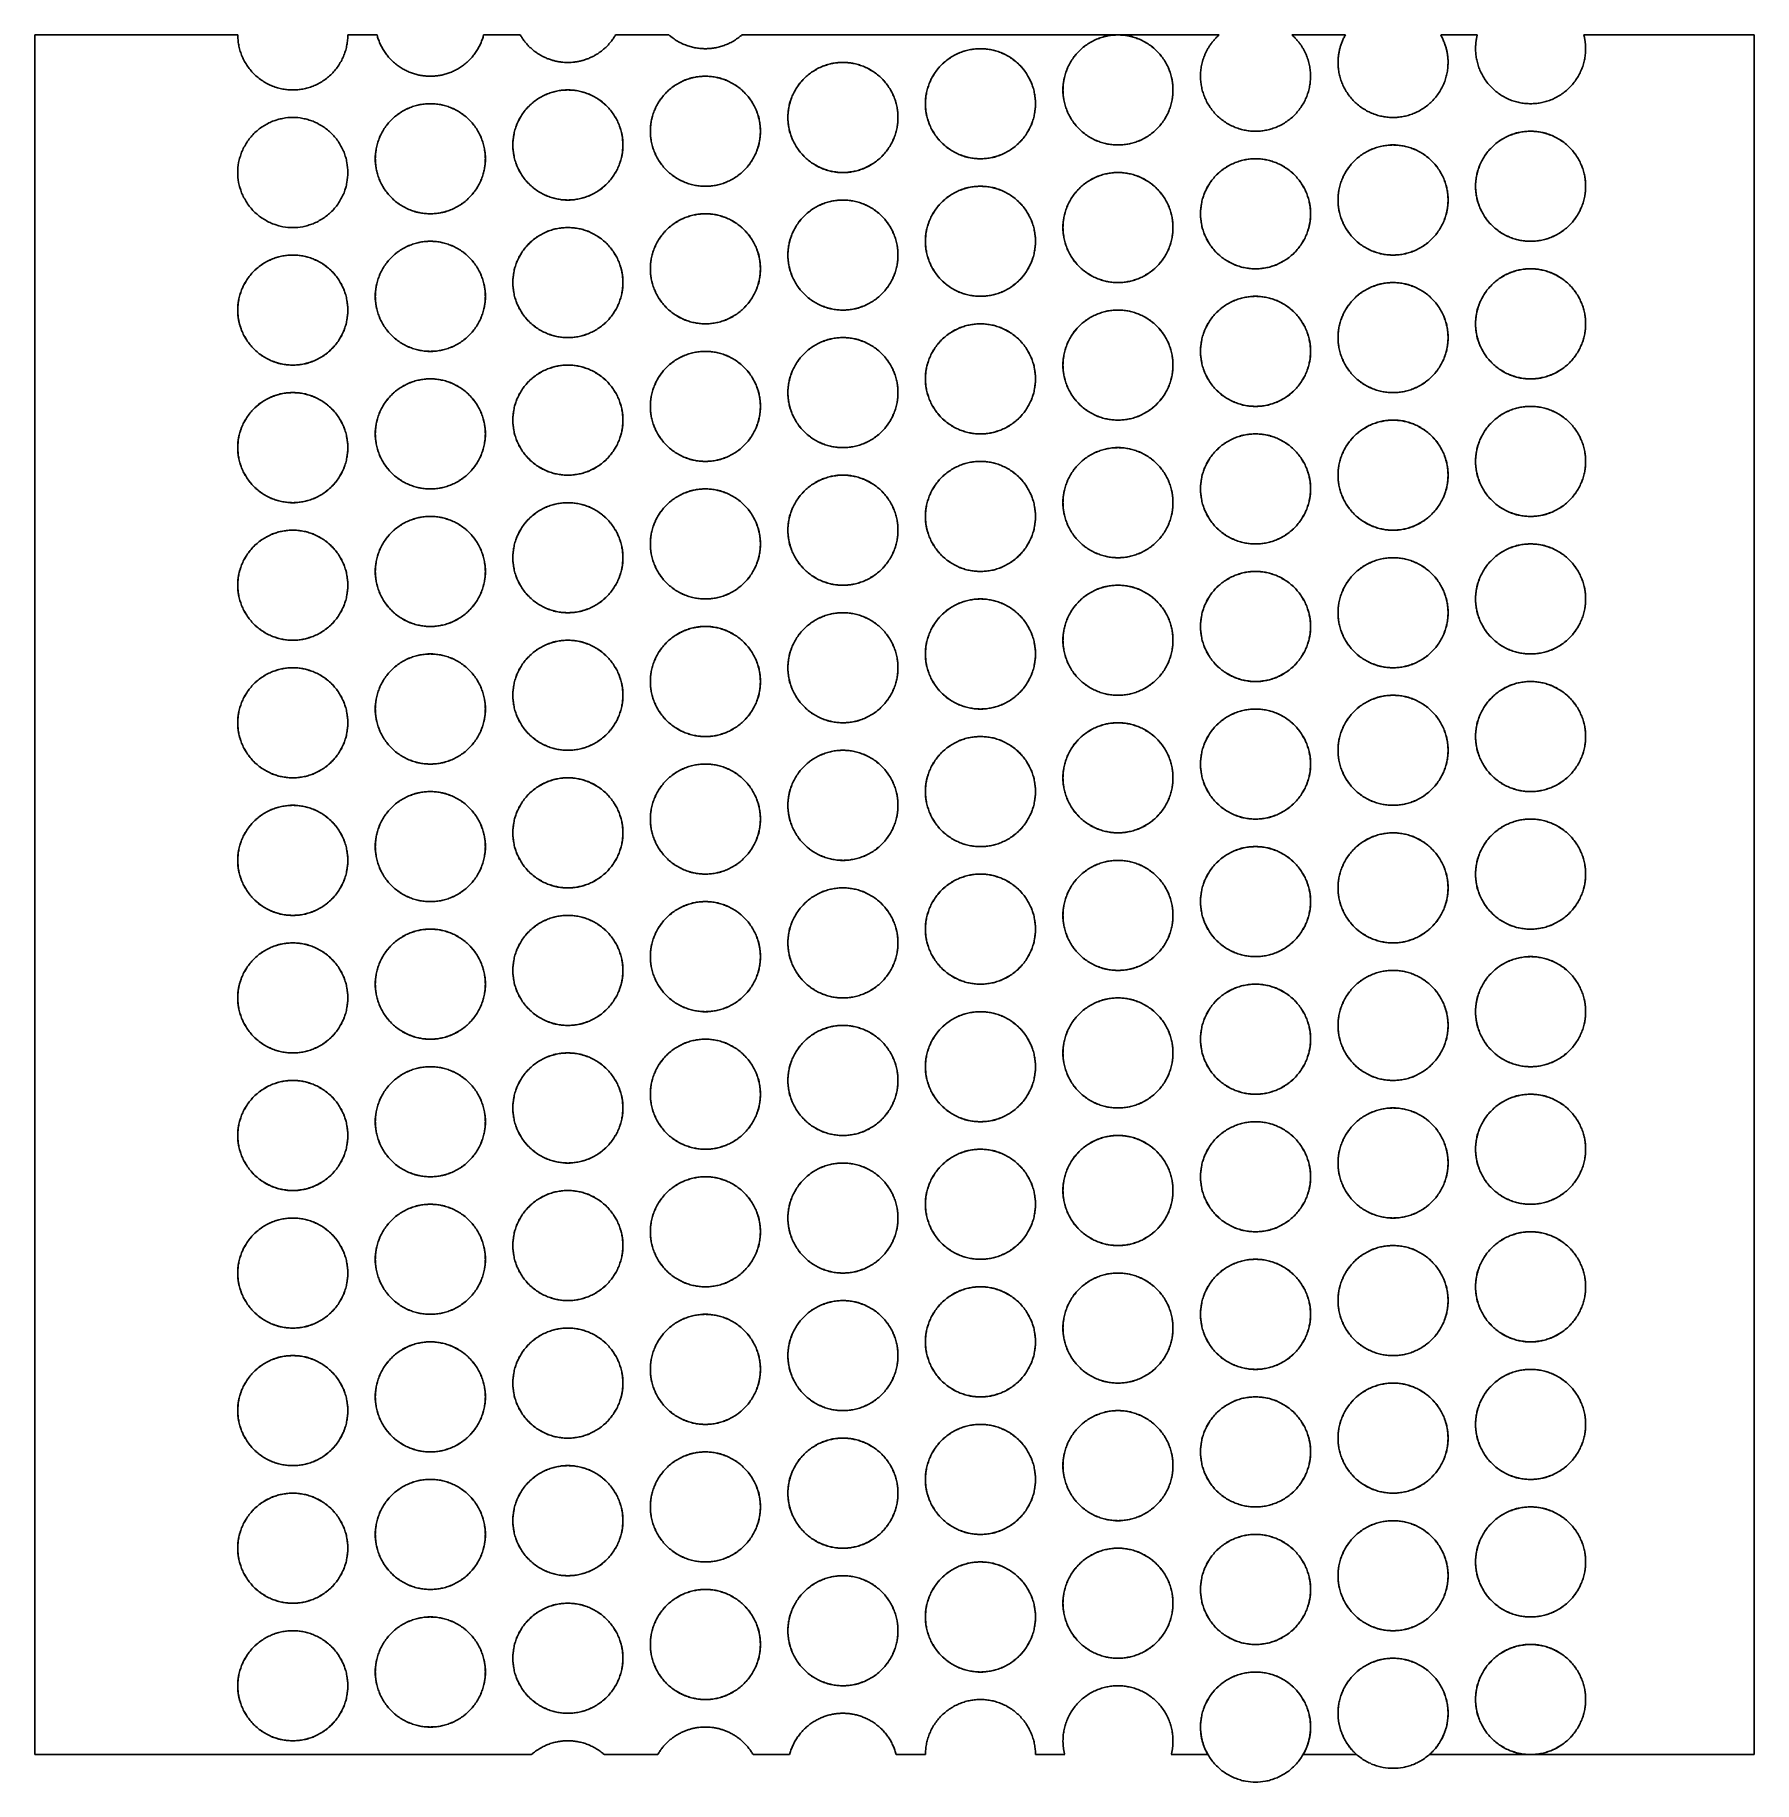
# Model space of a CAD drawing. Extents: x 85 to 185, y 98 to 200.
import ezdxf

# ---------------------------------------------------------------- set-up
doc = ezdxf.new("R2010")
doc.units = 0
doc.header["$MEASUREMENT"] = 0
doc.layers.get('0').update_dxf_attribs({"linetype": 'CONTINUOUS'})

msp = doc.modelspace()

# ---------------------------------------------------------------- linework, layer by layer
for points in [[(85, 100), (85, 200), (96.8, 200)], [(103.2, 200), (104.9, 200)], [(111.1, 200), (113.23, 200)], [(118.77, 200), (121.88, 200)], [(126.12, 200), (132, 200), (148, 200)], [(148, 200), (153.88, 200)], [(158.12, 200), (161.23, 200)], [(166.77, 200), (168.9, 200)], [(175.1, 200), (185, 200), (185, 100)], [(108, 100), (85, 100)], [(113.88, 100), (108, 100)], [(121.23, 100), (118.12, 100)], [(128.9, 100), (126.77, 100)], [(136.8, 100), (135.1, 100)], [(144.9, 100), (143.2, 100)], [(153.23, 100), (151.1, 100)], [(161.88, 100), (158.77, 100)], [(172, 100), (166.12, 100)], [(185, 100), (172, 100)]]:
    msp.add_lwpolyline(points)
for points in [[(143.2, 196), (143.2, 196.14), (143.19, 196.29), (143.17, 196.43), (143.15, 196.58), (143.13, 196.66), (143.12, 196.73), (143.1, 196.81), (143.08, 196.88), (143.05, 196.96), (143.03, 197.03), (143, 197.1), (142.98, 197.18), (142.95, 197.25), (142.91, 197.32), (142.88, 197.4), (142.84, 197.47), (142.8, 197.54), (142.76, 197.61), (142.72, 197.68), (142.68, 197.75), (142.63, 197.82), (142.58, 197.89), (142.54, 197.95), (142.48, 198.02), (142.43, 198.08), (142.38, 198.14), (142.32, 198.2), (142.26, 198.26), (142.2, 198.32), (142.14, 198.38), (142.08, 198.43), (142.02, 198.48), (141.95, 198.54), (141.89, 198.58), (141.82, 198.63), (141.75, 198.68), (141.68, 198.72), (141.61, 198.76), (141.54, 198.8), (141.47, 198.84), (141.4, 198.88), (141.32, 198.91), (141.25, 198.95), (141.18, 198.98), (141.1, 199), (141.03, 199.03), (140.96, 199.05), (140.88, 199.08), (140.81, 199.1), (140.73, 199.12), (140.66, 199.13), (140.58, 199.15), (140.43, 199.17), (140.29, 199.19), (140.14, 199.2), (140, 199.2), (139.86, 199.2), (139.71, 199.19), (139.57, 199.17), (139.42, 199.15), (139.34, 199.13), (139.27, 199.12), (139.19, 199.1), (139.12, 199.08), (139.04, 199.05), (138.97, 199.03), (138.9, 199), (138.82, 198.98), (138.75, 198.95), (138.68, 198.91), (138.6, 198.88), (138.53, 198.84), (138.46, 198.8), (138.39, 198.76), (138.32, 198.72), (138.25, 198.68), (138.18, 198.63), (138.11, 198.58), (138.05, 198.54), (137.98, 198.48), (137.92, 198.43), (137.86, 198.38), (137.8, 198.32), (137.74, 198.26), (137.68, 198.2), (137.62, 198.14), (137.57, 198.08), (137.52, 198.02), (137.46, 197.95), (137.42, 197.89), (137.37, 197.82), (137.32, 197.75), (137.28, 197.68), (137.24, 197.61), (137.2, 197.54), (137.16, 197.47), (137.12, 197.4), (137.09, 197.32), (137.05, 197.25), (137.02, 197.18), (137, 197.1), (136.97, 197.03), (136.95, 196.96), (136.92, 196.88), (136.9, 196.81), (136.88, 196.73), (136.87, 196.66), (136.85, 196.58), (136.83, 196.43), (136.81, 196.29), (136.8, 196.14), (136.8, 196), (136.8, 195.86), (136.81, 195.71), (136.83, 195.57), (136.85, 195.42), (136.87, 195.34), (136.88, 195.27), (136.9, 195.19), (136.92, 195.12), (136.95, 195.04), (136.97, 194.97), (137, 194.9), (137.02, 194.82), (137.05, 194.75), (137.09, 194.68), (137.12, 194.6), (137.16, 194.53), (137.2, 194.46), (137.24, 194.39), (137.28, 194.32), (137.32, 194.25), (137.37, 194.18), (137.42, 194.11), (137.46, 194.05), (137.52, 193.98), (137.57, 193.92), (137.62, 193.86), (137.68, 193.8), (137.74, 193.74), (137.8, 193.68), (137.86, 193.62), (137.92, 193.57), (137.98, 193.52), (138.05, 193.46), (138.11, 193.42), (138.18, 193.37), (138.25, 193.32), (138.32, 193.28), (138.39, 193.24), (138.46, 193.2), (138.53, 193.16), (138.6, 193.12), (138.68, 193.09), (138.75, 193.05), (138.82, 193.02), (138.9, 193), (138.97, 192.97), (139.04, 192.95), (139.12, 192.92), (139.19, 192.9), (139.27, 192.88), (139.34, 192.87), (139.42, 192.85), (139.57, 192.83), (139.71, 192.81), (139.86, 192.8), (140, 192.8), (140.14, 192.8), (140.29, 192.81), (140.43, 192.83), (140.58, 192.85), (140.66, 192.87), (140.73, 192.88), (140.81, 192.9), (140.88, 192.92), (140.96, 192.95), (141.03, 192.97), (141.1, 193), (141.18, 193.02), (141.25, 193.05), (141.32, 193.09), (141.4, 193.12), (141.47, 193.16), (141.54, 193.2), (141.61, 193.24), (141.68, 193.28), (141.75, 193.32), (141.82, 193.37), (141.89, 193.42), (141.95, 193.46), (142.02, 193.52), (142.08, 193.57), (142.14, 193.62), (142.2, 193.68), (142.26, 193.74), (142.32, 193.8), (142.38, 193.86), (142.43, 193.92), (142.48, 193.98), (142.54, 194.05), (142.58, 194.11), (142.63, 194.18), (142.68, 194.25), (142.72, 194.32), (142.76, 194.39), (142.8, 194.46), (142.84, 194.53), (142.88, 194.6), (142.91, 194.68), (142.95, 194.75), (142.98, 194.82), (143, 194.9), (143.03, 194.97), (143.05, 195.04), (143.08, 195.12), (143.1, 195.19), (143.12, 195.27), (143.13, 195.34), (143.15, 195.42), (143.17, 195.57), (143.19, 195.71), (143.2, 195.86), (143.2, 196)], [(151.2, 196.8), (151.2, 196.94), (151.19, 197.09), (151.17, 197.23), (151.15, 197.38), (151.13, 197.46), (151.12, 197.53), (151.1, 197.61), (151.08, 197.68), (151.05, 197.76), (151.03, 197.83), (151, 197.9), (150.98, 197.98), (150.95, 198.05), (150.91, 198.12), (150.88, 198.2), (150.84, 198.27), (150.8, 198.34), (150.76, 198.41), (150.72, 198.48), (150.68, 198.55), (150.63, 198.62), (150.58, 198.69), (150.54, 198.75), (150.48, 198.82), (150.43, 198.88), (150.38, 198.94), (150.32, 199), (150.26, 199.06), (150.2, 199.12), (150.14, 199.18), (150.08, 199.23), (150.02, 199.28), (149.95, 199.34), (149.89, 199.38), (149.82, 199.43), (149.75, 199.48), (149.68, 199.52), (149.61, 199.56), (149.54, 199.6), (149.47, 199.64), (149.4, 199.68), (149.32, 199.71), (149.25, 199.75), (149.18, 199.78), (149.1, 199.8), (149.03, 199.83), (148.96, 199.85), (148.88, 199.88), (148.81, 199.9), (148.73, 199.92), (148.66, 199.93), (148.58, 199.95), (148.43, 199.97), (148.29, 199.99), (148.14, 200), (148, 200), (147.86, 200), (147.71, 199.99), (147.57, 199.97), (147.42, 199.95), (147.34, 199.93), (147.27, 199.92), (147.19, 199.9), (147.12, 199.88), (147.04, 199.85), (146.97, 199.83), (146.9, 199.8), (146.82, 199.78), (146.75, 199.75), (146.68, 199.71), (146.6, 199.68), (146.53, 199.64), (146.46, 199.6), (146.39, 199.56), (146.32, 199.52), (146.25, 199.48), (146.18, 199.43), (146.11, 199.38), (146.05, 199.34), (145.98, 199.28), (145.92, 199.23), (145.86, 199.18), (145.8, 199.12), (145.74, 199.06), (145.68, 199), (145.62, 198.94), (145.57, 198.88), (145.52, 198.82), (145.46, 198.75), (145.42, 198.69), (145.37, 198.62), (145.32, 198.55), (145.28, 198.48), (145.24, 198.41), (145.2, 198.34), (145.16, 198.27), (145.12, 198.2), (145.09, 198.12), (145.05, 198.05), (145.02, 197.98), (145, 197.9), (144.97, 197.83), (144.95, 197.76), (144.92, 197.68), (144.9, 197.61), (144.88, 197.53), (144.87, 197.46), (144.85, 197.38), (144.83, 197.23), (144.81, 197.09), (144.8, 196.94), (144.8, 196.8), (144.8, 196.66), (144.81, 196.51), (144.83, 196.37), (144.85, 196.22), (144.87, 196.14), (144.88, 196.07), (144.9, 195.99), (144.92, 195.92), (144.95, 195.84), (144.97, 195.77), (145, 195.7), (145.02, 195.62), (145.05, 195.55), (145.09, 195.48), (145.12, 195.4), (145.16, 195.33), (145.2, 195.26), (145.24, 195.19), (145.28, 195.12), (145.32, 195.05), (145.37, 194.98), (145.42, 194.91), (145.46, 194.85), (145.52, 194.78), (145.57, 194.72), (145.62, 194.66), (145.68, 194.6), (145.74, 194.54), (145.8, 194.48), (145.86, 194.42), (145.92, 194.37), (145.98, 194.32), (146.05, 194.26), (146.11, 194.22), (146.18, 194.17), (146.25, 194.12), (146.32, 194.08), (146.39, 194.04), (146.46, 194), (146.53, 193.96), (146.6, 193.92), (146.68, 193.89), (146.75, 193.85), (146.82, 193.82), (146.9, 193.8), (146.97, 193.77), (147.04, 193.75), (147.12, 193.72), (147.19, 193.7), (147.27, 193.68), (147.34, 193.67), (147.42, 193.65), (147.57, 193.63), (147.71, 193.61), (147.86, 193.6), (148, 193.6), (148.14, 193.6), (148.29, 193.61), (148.43, 193.63), (148.58, 193.65), (148.66, 193.67), (148.73, 193.68), (148.81, 193.7), (148.88, 193.72), (148.96, 193.75), (149.03, 193.77), (149.1, 193.8), (149.18, 193.82), (149.25, 193.85), (149.32, 193.89), (149.4, 193.92), (149.47, 193.96), (149.54, 194), (149.61, 194.04), (149.68, 194.08), (149.75, 194.12), (149.82, 194.17), (149.89, 194.22), (149.95, 194.26), (150.02, 194.32), (150.08, 194.37), (150.14, 194.42), (150.2, 194.48), (150.26, 194.54), (150.32, 194.6), (150.38, 194.66), (150.43, 194.72), (150.48, 194.78), (150.54, 194.85), (150.58, 194.91), (150.63, 194.98), (150.68, 195.05), (150.72, 195.12), (150.76, 195.19), (150.8, 195.26), (150.84, 195.33), (150.88, 195.4), (150.91, 195.48), (150.95, 195.55), (150.98, 195.62), (151, 195.7), (151.03, 195.77), (151.05, 195.84), (151.08, 195.92), (151.1, 195.99), (151.12, 196.07), (151.13, 196.14), (151.15, 196.22), (151.17, 196.37), (151.19, 196.51), (151.2, 196.66), (151.2, 196.8)], [(135.2, 195.2), (135.2, 195.34), (135.19, 195.49), (135.17, 195.63), (135.15, 195.78), (135.13, 195.86), (135.12, 195.93), (135.1, 196.01), (135.08, 196.08), (135.05, 196.16), (135.03, 196.23), (135, 196.3), (134.98, 196.38), (134.95, 196.45), (134.91, 196.52), (134.88, 196.6), (134.84, 196.67), (134.8, 196.74), (134.76, 196.81), (134.72, 196.88), (134.68, 196.95), (134.63, 197.02), (134.58, 197.09), (134.54, 197.15), (134.48, 197.22), (134.43, 197.28), (134.38, 197.34), (134.32, 197.4), (134.26, 197.46), (134.2, 197.52), (134.14, 197.58), (134.08, 197.63), (134.02, 197.68), (133.95, 197.74), (133.89, 197.78), (133.82, 197.83), (133.75, 197.88), (133.68, 197.92), (133.61, 197.96), (133.54, 198), (133.47, 198.04), (133.4, 198.08), (133.32, 198.11), (133.25, 198.15), (133.18, 198.18), (133.1, 198.2), (133.03, 198.23), (132.96, 198.25), (132.88, 198.28), (132.81, 198.3), (132.73, 198.32), (132.66, 198.33), (132.58, 198.35), (132.43, 198.37), (132.29, 198.39), (132.14, 198.4), (132, 198.4), (131.86, 198.4), (131.71, 198.39), (131.57, 198.37), (131.42, 198.35), (131.34, 198.33), (131.27, 198.32), (131.19, 198.3), (131.12, 198.28), (131.04, 198.25), (130.97, 198.23), (130.9, 198.2), (130.82, 198.18), (130.75, 198.15), (130.68, 198.11), (130.6, 198.08), (130.53, 198.04), (130.46, 198), (130.39, 197.96), (130.32, 197.92), (130.25, 197.88), (130.18, 197.83), (130.11, 197.78), (130.05, 197.74), (129.98, 197.68), (129.92, 197.63), (129.86, 197.58), (129.8, 197.52), (129.74, 197.46), (129.68, 197.4), (129.62, 197.34), (129.57, 197.28), (129.52, 197.22), (129.46, 197.15), (129.42, 197.09), (129.37, 197.02), (129.32, 196.95), (129.28, 196.88), (129.24, 196.81), (129.2, 196.74), (129.16, 196.67), (129.12, 196.6), (129.09, 196.52), (129.05, 196.45), (129.02, 196.38), (129, 196.3), (128.97, 196.23), (128.95, 196.16), (128.92, 196.08), (128.9, 196.01), (128.88, 195.93), (128.87, 195.86), (128.85, 195.78), (128.83, 195.63), (128.81, 195.49), (128.8, 195.34), (128.8, 195.2), (128.8, 195.06), (128.81, 194.91), (128.83, 194.77), (128.85, 194.62), (128.87, 194.54), (128.88, 194.47), (128.9, 194.39), (128.92, 194.32), (128.95, 194.24), (128.97, 194.17), (129, 194.1), (129.02, 194.02), (129.05, 193.95), (129.09, 193.88), (129.12, 193.8), (129.16, 193.73), (129.2, 193.66), (129.24, 193.59), (129.28, 193.52), (129.32, 193.45), (129.37, 193.38), (129.42, 193.31), (129.46, 193.25), (129.52, 193.18), (129.57, 193.12), (129.62, 193.06), (129.68, 193), (129.74, 192.94), (129.8, 192.88), (129.86, 192.82), (129.92, 192.77), (129.98, 192.72), (130.05, 192.66), (130.11, 192.62), (130.18, 192.57), (130.25, 192.52), (130.32, 192.48), (130.39, 192.44), (130.46, 192.4), (130.53, 192.36), (130.6, 192.32), (130.68, 192.29), (130.75, 192.25), (130.82, 192.22), (130.9, 192.2), (130.97, 192.17), (131.04, 192.15), (131.12, 192.12), (131.19, 192.1), (131.27, 192.08), (131.34, 192.07), (131.42, 192.05), (131.57, 192.03), (131.71, 192.01), (131.86, 192), (132, 192), (132.14, 192), (132.29, 192.01), (132.43, 192.03), (132.58, 192.05), (132.66, 192.07), (132.73, 192.08), (132.81, 192.1), (132.88, 192.12), (132.96, 192.15), (133.03, 192.17), (133.1, 192.2), (133.18, 192.22), (133.25, 192.25), (133.32, 192.29), (133.4, 192.32), (133.47, 192.36), (133.54, 192.4), (133.61, 192.44), (133.68, 192.48), (133.75, 192.52), (133.82, 192.57), (133.89, 192.62), (133.95, 192.66), (134.02, 192.72), (134.08, 192.77), (134.14, 192.82), (134.2, 192.88), (134.26, 192.94), (134.32, 193), (134.38, 193.06), (134.43, 193.12), (134.48, 193.18), (134.54, 193.25), (134.58, 193.31), (134.63, 193.38), (134.68, 193.45), (134.72, 193.52), (134.76, 193.59), (134.8, 193.66), (134.84, 193.73), (134.88, 193.8), (134.91, 193.88), (134.95, 193.95), (134.98, 194.02), (135, 194.1), (135.03, 194.17), (135.05, 194.24), (135.08, 194.32), (135.1, 194.39), (135.12, 194.47), (135.13, 194.54), (135.15, 194.62), (135.17, 194.77), (135.19, 194.91), (135.2, 195.06), (135.2, 195.2)], [(127.2, 194.4), (127.2, 194.54), (127.19, 194.69), (127.17, 194.83), (127.15, 194.98), (127.13, 195.06), (127.12, 195.13), (127.1, 195.21), (127.08, 195.28), (127.05, 195.36), (127.03, 195.43), (127, 195.5), (126.98, 195.58), (126.95, 195.65), (126.91, 195.72), (126.88, 195.8), (126.84, 195.87), (126.8, 195.94), (126.76, 196.01), (126.72, 196.08), (126.68, 196.15), (126.63, 196.22), (126.58, 196.29), (126.54, 196.35), (126.48, 196.42), (126.43, 196.48), (126.38, 196.54), (126.32, 196.6), (126.26, 196.66), (126.2, 196.72), (126.14, 196.78), (126.08, 196.83), (126.02, 196.88), (125.95, 196.94), (125.89, 196.98), (125.82, 197.03), (125.75, 197.08), (125.68, 197.12), (125.61, 197.16), (125.54, 197.2), (125.47, 197.24), (125.4, 197.28), (125.32, 197.31), (125.25, 197.35), (125.18, 197.38), (125.1, 197.4), (125.03, 197.43), (124.96, 197.45), (124.88, 197.48), (124.81, 197.5), (124.73, 197.52), (124.66, 197.53), (124.58, 197.55), (124.43, 197.57), (124.29, 197.59), (124.14, 197.6), (124, 197.6), (123.86, 197.6), (123.71, 197.59), (123.57, 197.57), (123.42, 197.55), (123.34, 197.53), (123.27, 197.52), (123.19, 197.5), (123.12, 197.48), (123.04, 197.45), (122.97, 197.43), (122.9, 197.4), (122.82, 197.38), (122.75, 197.35), (122.68, 197.31), (122.6, 197.28), (122.53, 197.24), (122.46, 197.2), (122.39, 197.16), (122.32, 197.12), (122.25, 197.08), (122.18, 197.03), (122.11, 196.98), (122.05, 196.94), (121.98, 196.88), (121.92, 196.83), (121.86, 196.78), (121.8, 196.72), (121.74, 196.66), (121.68, 196.6), (121.62, 196.54), (121.57, 196.48), (121.52, 196.42), (121.46, 196.35), (121.42, 196.29), (121.37, 196.22), (121.32, 196.15), (121.28, 196.08), (121.24, 196.01), (121.2, 195.94), (121.16, 195.87), (121.12, 195.8), (121.09, 195.72), (121.05, 195.65), (121.02, 195.58), (121, 195.5), (120.97, 195.43), (120.95, 195.36), (120.92, 195.28), (120.9, 195.21), (120.88, 195.13), (120.87, 195.06), (120.85, 194.98), (120.83, 194.83), (120.81, 194.69), (120.8, 194.54), (120.8, 194.4), (120.8, 194.26), (120.81, 194.11), (120.83, 193.97), (120.85, 193.82), (120.87, 193.74), (120.88, 193.67), (120.9, 193.59), (120.92, 193.52), (120.95, 193.44), (120.97, 193.37), (121, 193.3), (121.02, 193.22), (121.05, 193.15), (121.09, 193.08), (121.12, 193), (121.16, 192.93), (121.2, 192.86), (121.24, 192.79), (121.28, 192.72), (121.32, 192.65), (121.37, 192.58), (121.42, 192.51), (121.46, 192.45), (121.52, 192.38), (121.57, 192.32), (121.62, 192.26), (121.68, 192.2), (121.74, 192.14), (121.8, 192.08), (121.86, 192.02), (121.92, 191.97), (121.98, 191.92), (122.05, 191.86), (122.11, 191.82), (122.18, 191.77), (122.25, 191.72), (122.32, 191.68), (122.39, 191.64), (122.46, 191.6), (122.53, 191.56), (122.6, 191.52), (122.68, 191.49), (122.75, 191.45), (122.82, 191.42), (122.9, 191.4), (122.97, 191.37), (123.04, 191.35), (123.12, 191.32), (123.19, 191.3), (123.27, 191.28), (123.34, 191.27), (123.42, 191.25), (123.57, 191.23), (123.71, 191.21), (123.86, 191.2), (124, 191.2), (124.14, 191.2), (124.29, 191.21), (124.43, 191.23), (124.58, 191.25), (124.66, 191.27), (124.73, 191.28), (124.81, 191.3), (124.88, 191.32), (124.96, 191.35), (125.03, 191.37), (125.1, 191.4), (125.18, 191.42), (125.25, 191.45), (125.32, 191.49), (125.4, 191.52), (125.47, 191.56), (125.54, 191.6), (125.61, 191.64), (125.68, 191.68), (125.75, 191.72), (125.82, 191.77), (125.89, 191.82), (125.95, 191.86), (126.02, 191.92), (126.08, 191.97), (126.14, 192.02), (126.2, 192.08), (126.26, 192.14), (126.32, 192.2), (126.38, 192.26), (126.43, 192.32), (126.48, 192.38), (126.54, 192.45), (126.58, 192.51), (126.63, 192.58), (126.68, 192.65), (126.72, 192.72), (126.76, 192.79), (126.8, 192.86), (126.84, 192.93), (126.88, 193), (126.91, 193.08), (126.95, 193.15), (126.98, 193.22), (127, 193.3), (127.03, 193.37), (127.05, 193.44), (127.08, 193.52), (127.1, 193.59), (127.12, 193.67), (127.13, 193.74), (127.15, 193.82), (127.17, 193.97), (127.19, 194.11), (127.2, 194.26), (127.2, 194.4)], [(119.2, 193.6), (119.2, 193.74), (119.19, 193.89), (119.17, 194.03), (119.15, 194.18), (119.13, 194.26), (119.12, 194.33), (119.1, 194.41), (119.08, 194.48), (119.05, 194.56), (119.03, 194.63), (119, 194.7), (118.98, 194.78), (118.95, 194.85), (118.91, 194.92), (118.88, 195), (118.84, 195.07), (118.8, 195.14), (118.76, 195.21), (118.72, 195.28), (118.68, 195.35), (118.63, 195.42), (118.58, 195.49), (118.54, 195.55), (118.48, 195.62), (118.43, 195.68), (118.38, 195.74), (118.32, 195.8), (118.26, 195.86), (118.2, 195.92), (118.14, 195.98), (118.08, 196.03), (118.02, 196.08), (117.95, 196.14), (117.89, 196.18), (117.82, 196.23), (117.75, 196.28), (117.68, 196.32), (117.61, 196.36), (117.54, 196.4), (117.47, 196.44), (117.4, 196.48), (117.32, 196.51), (117.25, 196.55), (117.18, 196.58), (117.1, 196.6), (117.03, 196.63), (116.96, 196.65), (116.88, 196.68), (116.81, 196.7), (116.73, 196.72), (116.66, 196.73), (116.58, 196.75), (116.43, 196.77), (116.29, 196.79), (116.14, 196.8), (116, 196.8), (115.86, 196.8), (115.71, 196.79), (115.57, 196.77), (115.42, 196.75), (115.34, 196.73), (115.27, 196.72), (115.19, 196.7), (115.12, 196.68), (115.04, 196.65), (114.97, 196.63), (114.9, 196.6), (114.82, 196.58), (114.75, 196.55), (114.68, 196.51), (114.6, 196.48), (114.53, 196.44), (114.46, 196.4), (114.39, 196.36), (114.32, 196.32), (114.25, 196.28), (114.18, 196.23), (114.11, 196.18), (114.05, 196.14), (113.98, 196.08), (113.92, 196.03), (113.86, 195.98), (113.8, 195.92), (113.74, 195.86), (113.68, 195.8), (113.62, 195.74), (113.57, 195.68), (113.52, 195.62), (113.46, 195.55), (113.42, 195.49), (113.37, 195.42), (113.32, 195.35), (113.28, 195.28), (113.24, 195.21), (113.2, 195.14), (113.16, 195.07), (113.12, 195), (113.09, 194.92), (113.05, 194.85), (113.02, 194.78), (113, 194.7), (112.97, 194.63), (112.95, 194.56), (112.92, 194.48), (112.9, 194.41), (112.88, 194.33), (112.87, 194.26), (112.85, 194.18), (112.83, 194.03), (112.81, 193.89), (112.8, 193.74), (112.8, 193.6), (112.8, 193.46), (112.81, 193.31), (112.83, 193.17), (112.85, 193.02), (112.87, 192.94), (112.88, 192.87), (112.9, 192.79), (112.92, 192.72), (112.95, 192.64), (112.97, 192.57), (113, 192.5), (113.02, 192.42), (113.05, 192.35), (113.09, 192.28), (113.12, 192.2), (113.16, 192.13), (113.2, 192.06), (113.24, 191.99), (113.28, 191.92), (113.32, 191.85), (113.37, 191.78), (113.42, 191.71), (113.46, 191.65), (113.52, 191.58), (113.57, 191.52), (113.62, 191.46), (113.68, 191.4), (113.74, 191.34), (113.8, 191.28), (113.86, 191.22), (113.92, 191.17), (113.98, 191.12), (114.05, 191.06), (114.11, 191.02), (114.18, 190.97), (114.25, 190.92), (114.32, 190.88), (114.39, 190.84), (114.46, 190.8), (114.53, 190.76), (114.6, 190.72), (114.68, 190.69), (114.75, 190.65), (114.82, 190.62), (114.9, 190.6), (114.97, 190.57), (115.04, 190.55), (115.12, 190.52), (115.19, 190.5), (115.27, 190.48), (115.34, 190.47), (115.42, 190.45), (115.57, 190.43), (115.71, 190.41), (115.86, 190.4), (116, 190.4), (116.14, 190.4), (116.29, 190.41), (116.43, 190.43), (116.58, 190.45), (116.66, 190.47), (116.73, 190.48), (116.81, 190.5), (116.88, 190.52), (116.96, 190.55), (117.03, 190.57), (117.1, 190.6), (117.18, 190.62), (117.25, 190.65), (117.32, 190.69), (117.4, 190.72), (117.47, 190.76), (117.54, 190.8), (117.61, 190.84), (117.68, 190.88), (117.75, 190.92), (117.82, 190.97), (117.89, 191.02), (117.95, 191.06), (118.02, 191.12), (118.08, 191.17), (118.14, 191.22), (118.2, 191.28), (118.26, 191.34), (118.32, 191.4), (118.38, 191.46), (118.43, 191.52), (118.48, 191.58), (118.54, 191.65), (118.58, 191.71), (118.63, 191.78), (118.68, 191.85), (118.72, 191.92), (118.76, 191.99), (118.8, 192.06), (118.84, 192.13), (118.88, 192.2), (118.91, 192.28), (118.95, 192.35), (118.98, 192.42), (119, 192.5), (119.03, 192.57), (119.05, 192.64), (119.08, 192.72), (119.1, 192.79), (119.12, 192.87), (119.13, 192.94), (119.15, 193.02), (119.17, 193.17), (119.19, 193.31), (119.2, 193.46), (119.2, 193.6)], [(103.2, 192), (103.2, 192.14), (103.19, 192.29), (103.17, 192.43), (103.15, 192.58), (103.13, 192.66), (103.12, 192.73), (103.1, 192.81), (103.08, 192.88), (103.05, 192.96), (103.03, 193.03), (103, 193.1), (102.98, 193.18), (102.95, 193.25), (102.91, 193.32), (102.88, 193.4), (102.84, 193.47), (102.8, 193.54), (102.76, 193.61), (102.72, 193.68), (102.68, 193.75), (102.63, 193.82), (102.58, 193.89), (102.54, 193.95), (102.48, 194.02), (102.43, 194.08), (102.38, 194.14), (102.32, 194.2), (102.26, 194.26), (102.2, 194.32), (102.14, 194.38), (102.08, 194.43), (102.02, 194.48), (101.95, 194.54), (101.89, 194.58), (101.82, 194.63), (101.75, 194.68), (101.68, 194.72), (101.61, 194.76), (101.54, 194.8), (101.47, 194.84), (101.4, 194.88), (101.32, 194.91), (101.25, 194.95), (101.18, 194.98), (101.1, 195), (101.03, 195.03), (100.96, 195.05), (100.88, 195.08), (100.81, 195.1), (100.73, 195.12), (100.66, 195.13), (100.58, 195.15), (100.43, 195.17), (100.29, 195.19), (100.14, 195.2), (100, 195.2), (99.86, 195.2), (99.71, 195.19), (99.57, 195.17), (99.42, 195.15), (99.34, 195.13), (99.27, 195.12), (99.19, 195.1), (99.12, 195.08), (99.04, 195.05), (98.97, 195.03), (98.9, 195), (98.82, 194.98), (98.75, 194.95), (98.68, 194.91), (98.6, 194.88), (98.53, 194.84), (98.46, 194.8), (98.39, 194.76), (98.32, 194.72), (98.25, 194.68), (98.18, 194.63), (98.11, 194.58), (98.05, 194.54), (97.98, 194.48), (97.92, 194.43), (97.86, 194.38), (97.8, 194.32), (97.74, 194.26), (97.68, 194.2), (97.62, 194.14), (97.57, 194.08), (97.52, 194.02), (97.46, 193.95), (97.42, 193.89), (97.37, 193.82), (97.32, 193.75), (97.28, 193.68), (97.24, 193.61), (97.2, 193.54), (97.16, 193.47), (97.12, 193.4), (97.09, 193.32), (97.05, 193.25), (97.02, 193.18), (97, 193.1), (96.97, 193.03), (96.95, 192.96), (96.92, 192.88), (96.9, 192.81), (96.88, 192.73), (96.87, 192.66), (96.85, 192.58), (96.83, 192.43), (96.81, 192.29), (96.8, 192.14), (96.8, 192), (96.8, 191.86), (96.81, 191.71), (96.83, 191.57), (96.85, 191.42), (96.87, 191.34), (96.88, 191.27), (96.9, 191.19), (96.92, 191.12), (96.95, 191.04), (96.97, 190.97), (97, 190.9), (97.02, 190.82), (97.05, 190.75), (97.09, 190.68), (97.12, 190.6), (97.16, 190.53), (97.2, 190.46), (97.24, 190.39), (97.28, 190.32), (97.32, 190.25), (97.37, 190.18), (97.42, 190.11), (97.46, 190.05), (97.52, 189.98), (97.57, 189.92), (97.62, 189.86), (97.68, 189.8), (97.74, 189.74), (97.8, 189.68), (97.86, 189.62), (97.92, 189.57), (97.98, 189.52), (98.05, 189.46), (98.11, 189.42), (98.18, 189.37), (98.25, 189.32), (98.32, 189.28), (98.39, 189.24), (98.46, 189.2), (98.53, 189.16), (98.6, 189.12), (98.68, 189.09), (98.75, 189.05), (98.82, 189.02), (98.9, 189), (98.97, 188.97), (99.04, 188.95), (99.12, 188.92), (99.19, 188.9), (99.27, 188.88), (99.34, 188.87), (99.42, 188.85), (99.57, 188.83), (99.71, 188.81), (99.86, 188.8), (100, 188.8), (100.14, 188.8), (100.29, 188.81), (100.43, 188.83), (100.58, 188.85), (100.66, 188.87), (100.73, 188.88), (100.81, 188.9), (100.88, 188.92), (100.96, 188.95), (101.03, 188.97), (101.1, 189), (101.18, 189.02), (101.25, 189.05), (101.32, 189.09), (101.4, 189.12), (101.47, 189.16), (101.54, 189.2), (101.61, 189.24), (101.68, 189.28), (101.75, 189.32), (101.82, 189.37), (101.89, 189.42), (101.95, 189.46), (102.02, 189.52), (102.08, 189.57), (102.14, 189.62), (102.2, 189.68), (102.26, 189.74), (102.32, 189.8), (102.38, 189.86), (102.43, 189.92), (102.48, 189.98), (102.54, 190.05), (102.58, 190.11), (102.63, 190.18), (102.68, 190.25), (102.72, 190.32), (102.76, 190.39), (102.8, 190.46), (102.84, 190.53), (102.88, 190.6), (102.91, 190.68), (102.95, 190.75), (102.98, 190.82), (103, 190.9), (103.03, 190.97), (103.05, 191.04), (103.08, 191.12), (103.1, 191.19), (103.12, 191.27), (103.13, 191.34), (103.15, 191.42), (103.17, 191.57), (103.19, 191.71), (103.2, 191.86), (103.2, 192)], [(111.2, 192.8), (111.2, 192.94), (111.19, 193.09), (111.17, 193.23), (111.15, 193.38), (111.13, 193.46), (111.12, 193.53), (111.1, 193.61), (111.08, 193.68), (111.05, 193.76), (111.03, 193.83), (111, 193.9), (110.98, 193.98), (110.95, 194.05), (110.91, 194.12), (110.88, 194.2), (110.84, 194.27), (110.8, 194.34), (110.76, 194.41), (110.72, 194.48), (110.68, 194.55), (110.63, 194.62), (110.58, 194.69), (110.54, 194.75), (110.48, 194.82), (110.43, 194.88), (110.38, 194.94), (110.32, 195), (110.26, 195.06), (110.2, 195.12), (110.14, 195.18), (110.08, 195.23), (110.02, 195.28), (109.95, 195.34), (109.89, 195.38), (109.82, 195.43), (109.75, 195.48), (109.68, 195.52), (109.61, 195.56), (109.54, 195.6), (109.47, 195.64), (109.4, 195.68), (109.32, 195.71), (109.25, 195.75), (109.18, 195.78), (109.1, 195.8), (109.03, 195.83), (108.96, 195.85), (108.88, 195.88), (108.81, 195.9), (108.73, 195.92), (108.66, 195.93), (108.58, 195.95), (108.43, 195.97), (108.29, 195.99), (108.14, 196), (108, 196), (107.86, 196), (107.71, 195.99), (107.57, 195.97), (107.42, 195.95), (107.34, 195.93), (107.27, 195.92), (107.19, 195.9), (107.12, 195.88), (107.04, 195.85), (106.97, 195.83), (106.9, 195.8), (106.82, 195.78), (106.75, 195.75), (106.68, 195.71), (106.6, 195.68), (106.53, 195.64), (106.46, 195.6), (106.39, 195.56), (106.32, 195.52), (106.25, 195.48), (106.18, 195.43), (106.11, 195.38), (106.05, 195.34), (105.98, 195.28), (105.92, 195.23), (105.86, 195.18), (105.8, 195.12), (105.74, 195.06), (105.68, 195), (105.62, 194.94), (105.57, 194.88), (105.52, 194.82), (105.46, 194.75), (105.42, 194.69), (105.37, 194.62), (105.32, 194.55), (105.28, 194.48), (105.24, 194.41), (105.2, 194.34), (105.16, 194.27), (105.12, 194.2), (105.09, 194.12), (105.05, 194.05), (105.02, 193.98), (105, 193.9), (104.97, 193.83), (104.95, 193.76), (104.92, 193.68), (104.9, 193.61), (104.88, 193.53), (104.87, 193.46), (104.85, 193.38), (104.83, 193.23), (104.81, 193.09), (104.8, 192.94), (104.8, 192.8), (104.8, 192.66), (104.81, 192.51), (104.83, 192.37), (104.85, 192.22), (104.87, 192.14), (104.88, 192.07), (104.9, 191.99), (104.92, 191.92), (104.95, 191.84), (104.97, 191.77), (105, 191.7), (105.02, 191.62), (105.05, 191.55), (105.09, 191.48), (105.12, 191.4), (105.16, 191.33), (105.2, 191.26), (105.24, 191.19), (105.28, 191.12), (105.32, 191.05), (105.37, 190.98), (105.42, 190.91), (105.46, 190.85), (105.52, 190.78), (105.57, 190.72), (105.62, 190.66), (105.68, 190.6), (105.74, 190.54), (105.8, 190.48), (105.86, 190.42), (105.92, 190.37), (105.98, 190.32), (106.05, 190.26), (106.11, 190.22), (106.18, 190.17), (106.25, 190.12), (106.32, 190.08), (106.39, 190.04), (106.46, 190), (106.53, 189.96), (106.6, 189.92), (106.68, 189.89), (106.75, 189.85), (106.82, 189.82), (106.9, 189.8), (106.97, 189.77), (107.04, 189.75), (107.12, 189.72), (107.19, 189.7), (107.27, 189.68), (107.34, 189.67), (107.42, 189.65), (107.57, 189.63), (107.71, 189.61), (107.86, 189.6), (108, 189.6), (108.14, 189.6), (108.29, 189.61), (108.43, 189.63), (108.58, 189.65), (108.66, 189.67), (108.73, 189.68), (108.81, 189.7), (108.88, 189.72), (108.96, 189.75), (109.03, 189.77), (109.1, 189.8), (109.18, 189.82), (109.25, 189.85), (109.32, 189.89), (109.4, 189.92), (109.47, 189.96), (109.54, 190), (109.61, 190.04), (109.68, 190.08), (109.75, 190.12), (109.82, 190.17), (109.89, 190.22), (109.95, 190.26), (110.02, 190.32), (110.08, 190.37), (110.14, 190.42), (110.2, 190.48), (110.26, 190.54), (110.32, 190.6), (110.38, 190.66), (110.43, 190.72), (110.48, 190.78), (110.54, 190.85), (110.58, 190.91), (110.63, 190.98), (110.68, 191.05), (110.72, 191.12), (110.76, 191.19), (110.8, 191.26), (110.84, 191.33), (110.88, 191.4), (110.91, 191.48), (110.95, 191.55), (110.98, 191.62), (111, 191.7), (111.03, 191.77), (111.05, 191.84), (111.08, 191.92), (111.1, 191.99), (111.12, 192.07), (111.13, 192.14), (111.15, 192.22), (111.17, 192.37), (111.19, 192.51), (111.2, 192.66), (111.2, 192.8)], [(175.2, 191.2), (175.2, 191.34), (175.19, 191.49), (175.17, 191.63), (175.15, 191.78), (175.13, 191.86), (175.12, 191.93), (175.1, 192.01), (175.08, 192.08), (175.05, 192.16), (175.03, 192.23), (175, 192.3), (174.98, 192.38), (174.95, 192.45), (174.91, 192.52), (174.88, 192.6), (174.84, 192.67), (174.8, 192.74), (174.76, 192.81), (174.72, 192.88), (174.68, 192.95), (174.63, 193.02), (174.58, 193.09), (174.54, 193.15), (174.48, 193.22), (174.43, 193.28), (174.38, 193.34), (174.32, 193.4), (174.26, 193.46), (174.2, 193.52), (174.14, 193.58), (174.08, 193.63), (174.02, 193.68), (173.95, 193.74), (173.89, 193.78), (173.82, 193.83), (173.75, 193.88), (173.68, 193.92), (173.61, 193.96), (173.54, 194), (173.47, 194.04), (173.4, 194.08), (173.32, 194.11), (173.25, 194.15), (173.18, 194.18), (173.1, 194.2), (173.03, 194.23), (172.96, 194.25), (172.88, 194.28), (172.81, 194.3), (172.73, 194.32), (172.66, 194.33), (172.58, 194.35), (172.43, 194.37), (172.29, 194.39), (172.14, 194.4), (172, 194.4), (171.86, 194.4), (171.71, 194.39), (171.57, 194.37), (171.42, 194.35), (171.34, 194.33), (171.27, 194.32), (171.19, 194.3), (171.12, 194.28), (171.04, 194.25), (170.97, 194.23), (170.9, 194.2), (170.82, 194.18), (170.75, 194.15), (170.68, 194.11), (170.6, 194.08), (170.53, 194.04), (170.46, 194), (170.39, 193.96), (170.32, 193.92), (170.25, 193.88), (170.18, 193.83), (170.11, 193.78), (170.05, 193.74), (169.98, 193.68), (169.92, 193.63), (169.86, 193.58), (169.8, 193.52), (169.74, 193.46), (169.68, 193.4), (169.62, 193.34), (169.57, 193.28), (169.52, 193.22), (169.46, 193.15), (169.42, 193.09), (169.37, 193.02), (169.32, 192.95), (169.28, 192.88), (169.24, 192.81), (169.2, 192.74), (169.16, 192.67), (169.12, 192.6), (169.09, 192.52), (169.05, 192.45), (169.02, 192.38), (169, 192.3), (168.97, 192.23), (168.95, 192.16), (168.92, 192.08), (168.9, 192.01), (168.88, 191.93), (168.87, 191.86), (168.85, 191.78), (168.83, 191.63), (168.81, 191.49), (168.8, 191.34), (168.8, 191.2), (168.8, 191.06), (168.81, 190.91), (168.83, 190.77), (168.85, 190.62), (168.87, 190.54), (168.88, 190.47), (168.9, 190.39), (168.92, 190.32), (168.95, 190.24), (168.97, 190.17), (169, 190.1), (169.02, 190.02), (169.05, 189.95), (169.09, 189.88), (169.12, 189.8), (169.16, 189.73), (169.2, 189.66), (169.24, 189.59), (169.28, 189.52), (169.32, 189.45), (169.37, 189.38), (169.42, 189.31), (169.46, 189.25), (169.52, 189.18), (169.57, 189.12), (169.62, 189.06), (169.68, 189), (169.74, 188.94), (169.8, 188.88), (169.86, 188.82), (169.92, 188.77), (169.98, 188.72), (170.05, 188.66), (170.11, 188.62), (170.18, 188.57), (170.25, 188.52), (170.32, 188.48), (170.39, 188.44), (170.46, 188.4), (170.53, 188.36), (170.6, 188.32), (170.68, 188.29), (170.75, 188.25), (170.82, 188.22), (170.9, 188.2), (170.97, 188.17), (171.04, 188.15), (171.12, 188.12), (171.19, 188.1), (171.27, 188.08), (171.34, 188.07), (171.42, 188.05), (171.57, 188.03), (171.71, 188.01), (171.86, 188), (172, 188), (172.14, 188), (172.29, 188.01), (172.43, 188.03), (172.58, 188.05), (172.66, 188.07), (172.73, 188.08), (172.81, 188.1), (172.88, 188.12), (172.96, 188.15), (173.03, 188.17), (173.1, 188.2), (173.18, 188.22), (173.25, 188.25), (173.32, 188.29), (173.4, 188.32), (173.47, 188.36), (173.54, 188.4), (173.61, 188.44), (173.68, 188.48), (173.75, 188.52), (173.82, 188.57), (173.89, 188.62), (173.95, 188.66), (174.02, 188.72), (174.08, 188.77), (174.14, 188.82), (174.2, 188.88), (174.26, 188.94), (174.32, 189), (174.38, 189.06), (174.43, 189.12), (174.48, 189.18), (174.54, 189.25), (174.58, 189.31), (174.63, 189.38), (174.68, 189.45), (174.72, 189.52), (174.76, 189.59), (174.8, 189.66), (174.84, 189.73), (174.88, 189.8), (174.91, 189.88), (174.95, 189.95), (174.98, 190.02), (175, 190.1), (175.03, 190.17), (175.05, 190.24), (175.08, 190.32), (175.1, 190.39), (175.12, 190.47), (175.13, 190.54), (175.15, 190.62), (175.17, 190.77), (175.19, 190.91), (175.2, 191.06), (175.2, 191.2)], [(167.2, 190.4), (167.2, 190.54), (167.19, 190.69), (167.17, 190.83), (167.15, 190.98), (167.13, 191.06), (167.12, 191.13), (167.1, 191.21), (167.08, 191.28), (167.05, 191.36), (167.03, 191.43), (167, 191.5), (166.98, 191.58), (166.95, 191.65), (166.91, 191.72), (166.88, 191.8), (166.84, 191.87), (166.8, 191.94), (166.76, 192.01), (166.72, 192.08), (166.68, 192.15), (166.63, 192.22), (166.58, 192.29), (166.54, 192.35), (166.48, 192.42), (166.43, 192.48), (166.38, 192.54), (166.32, 192.6), (166.26, 192.66), (166.2, 192.72), (166.14, 192.78), (166.08, 192.83), (166.02, 192.88), (165.95, 192.94), (165.89, 192.98), (165.82, 193.03), (165.75, 193.08), (165.68, 193.12), (165.61, 193.16), (165.54, 193.2), (165.47, 193.24), (165.4, 193.28), (165.32, 193.31), (165.25, 193.35), (165.18, 193.38), (165.1, 193.4), (165.03, 193.43), (164.96, 193.45), (164.88, 193.48), (164.81, 193.5), (164.73, 193.52), (164.66, 193.53), (164.58, 193.55), (164.43, 193.57), (164.29, 193.59), (164.14, 193.6), (164, 193.6), (163.86, 193.6), (163.71, 193.59), (163.57, 193.57), (163.42, 193.55), (163.34, 193.53), (163.27, 193.52), (163.19, 193.5), (163.12, 193.48), (163.04, 193.45), (162.97, 193.43), (162.9, 193.4), (162.82, 193.38), (162.75, 193.35), (162.68, 193.31), (162.6, 193.28), (162.53, 193.24), (162.46, 193.2), (162.39, 193.16), (162.32, 193.12), (162.25, 193.08), (162.18, 193.03), (162.11, 192.98), (162.05, 192.94), (161.98, 192.88), (161.92, 192.83), (161.86, 192.78), (161.8, 192.72), (161.74, 192.66), (161.68, 192.6), (161.62, 192.54), (161.57, 192.48), (161.52, 192.42), (161.46, 192.35), (161.42, 192.29), (161.37, 192.22), (161.32, 192.15), (161.28, 192.08), (161.24, 192.01), (161.2, 191.94), (161.16, 191.87), (161.12, 191.8), (161.09, 191.72), (161.05, 191.65), (161.02, 191.58), (161, 191.5), (160.97, 191.43), (160.95, 191.36), (160.92, 191.28), (160.9, 191.21), (160.88, 191.13), (160.87, 191.06), (160.85, 190.98), (160.83, 190.83), (160.81, 190.69), (160.8, 190.54), (160.8, 190.4), (160.8, 190.26), (160.81, 190.11), (160.83, 189.97), (160.85, 189.82), (160.87, 189.74), (160.88, 189.67), (160.9, 189.59), (160.92, 189.52), (160.95, 189.44), (160.97, 189.37), (161, 189.3), (161.02, 189.22), (161.05, 189.15), (161.09, 189.08), (161.12, 189), (161.16, 188.93), (161.2, 188.86), (161.24, 188.79), (161.28, 188.72), (161.32, 188.65), (161.37, 188.58), (161.42, 188.51), (161.46, 188.45), (161.52, 188.38), (161.57, 188.32), (161.62, 188.26), (161.68, 188.2), (161.74, 188.14), (161.8, 188.08), (161.86, 188.02), (161.92, 187.97), (161.98, 187.92), (162.05, 187.86), (162.11, 187.82), (162.18, 187.77), (162.25, 187.72), (162.32, 187.68), (162.39, 187.64), (162.46, 187.6), (162.53, 187.56), (162.6, 187.52), (162.68, 187.49), (162.75, 187.45), (162.82, 187.42), (162.9, 187.4), (162.97, 187.37), (163.04, 187.35), (163.12, 187.32), (163.19, 187.3), (163.27, 187.28), (163.34, 187.27), (163.42, 187.25), (163.57, 187.23), (163.71, 187.21), (163.86, 187.2), (164, 187.2), (164.14, 187.2), (164.29, 187.21), (164.43, 187.23), (164.58, 187.25), (164.66, 187.27), (164.73, 187.28), (164.81, 187.3), (164.88, 187.32), (164.96, 187.35), (165.03, 187.37), (165.1, 187.4), (165.18, 187.42), (165.25, 187.45), (165.32, 187.49), (165.4, 187.52), (165.47, 187.56), (165.54, 187.6), (165.61, 187.64), (165.68, 187.68), (165.75, 187.72), (165.82, 187.77), (165.89, 187.82), (165.95, 187.86), (166.02, 187.92), (166.08, 187.97), (166.14, 188.02), (166.2, 188.08), (166.26, 188.14), (166.32, 188.2), (166.38, 188.26), (166.43, 188.32), (166.48, 188.38), (166.54, 188.45), (166.58, 188.51), (166.63, 188.58), (166.68, 188.65), (166.72, 188.72), (166.76, 188.79), (166.8, 188.86), (166.84, 188.93), (166.88, 189), (166.91, 189.08), (166.95, 189.15), (166.98, 189.22), (167, 189.3), (167.03, 189.37), (167.05, 189.44), (167.08, 189.52), (167.1, 189.59), (167.12, 189.67), (167.13, 189.74), (167.15, 189.82), (167.17, 189.97), (167.19, 190.11), (167.2, 190.26), (167.2, 190.4)], [(159.2, 189.6), (159.2, 189.74), (159.19, 189.89), (159.17, 190.03), (159.15, 190.18), (159.13, 190.26), (159.12, 190.33), (159.1, 190.41), (159.08, 190.48), (159.05, 190.56), (159.03, 190.63), (159, 190.7), (158.98, 190.78), (158.95, 190.85), (158.91, 190.92), (158.88, 191), (158.84, 191.07), (158.8, 191.14), (158.76, 191.21), (158.72, 191.28), (158.68, 191.35), (158.63, 191.42), (158.58, 191.49), (158.54, 191.55), (158.48, 191.62), (158.43, 191.68), (158.38, 191.74), (158.32, 191.8), (158.26, 191.86), (158.2, 191.92), (158.14, 191.98), (158.08, 192.03), (158.02, 192.08), (157.95, 192.14), (157.89, 192.18), (157.82, 192.23), (157.75, 192.28), (157.68, 192.32), (157.61, 192.36), (157.54, 192.4), (157.47, 192.44), (157.4, 192.48), (157.32, 192.51), (157.25, 192.55), (157.18, 192.58), (157.1, 192.6), (157.03, 192.63), (156.96, 192.65), (156.88, 192.68), (156.81, 192.7), (156.73, 192.72), (156.66, 192.73), (156.58, 192.75), (156.43, 192.77), (156.29, 192.79), (156.14, 192.8), (156, 192.8), (155.86, 192.8), (155.71, 192.79), (155.57, 192.77), (155.42, 192.75), (155.34, 192.73), (155.27, 192.72), (155.19, 192.7), (155.12, 192.68), (155.04, 192.65), (154.97, 192.63), (154.9, 192.6), (154.82, 192.58), (154.75, 192.55), (154.68, 192.51), (154.6, 192.48), (154.53, 192.44), (154.46, 192.4), (154.39, 192.36), (154.32, 192.32), (154.25, 192.28), (154.18, 192.23), (154.11, 192.18), (154.05, 192.14), (153.98, 192.08), (153.92, 192.03), (153.86, 191.98), (153.8, 191.92), (153.74, 191.86), (153.68, 191.8), (153.62, 191.74), (153.57, 191.68), (153.52, 191.62), (153.46, 191.55), (153.42, 191.49), (153.37, 191.42), (153.32, 191.35), (153.28, 191.28), (153.24, 191.21), (153.2, 191.14), (153.16, 191.07), (153.12, 191), (153.09, 190.92), (153.05, 190.85), (153.02, 190.78), (153, 190.7), (152.97, 190.63), (152.95, 190.56), (152.92, 190.48), (152.9, 190.41), (152.88, 190.33), (152.87, 190.26), (152.85, 190.18), (152.83, 190.03), (152.81, 189.89), (152.8, 189.74), (152.8, 189.6), (152.8, 189.46), (152.81, 189.31), (152.83, 189.17), (152.85, 189.02), (152.87, 188.94), (152.88, 188.87), (152.9, 188.79), (152.92, 188.72), (152.95, 188.64), (152.97, 188.57), (153, 188.5), (153.02, 188.42), (153.05, 188.35), (153.09, 188.28), (153.12, 188.2), (153.16, 188.13), (153.2, 188.06), (153.24, 187.99), (153.28, 187.92), (153.32, 187.85), (153.37, 187.78), (153.42, 187.71), (153.46, 187.65), (153.52, 187.58), (153.57, 187.52), (153.62, 187.46), (153.68, 187.4), (153.74, 187.34), (153.8, 187.28), (153.86, 187.22), (153.92, 187.17), (153.98, 187.12), (154.05, 187.06), (154.11, 187.02), (154.18, 186.97), (154.25, 186.92), (154.32, 186.88), (154.39, 186.84), (154.46, 186.8), (154.53, 186.76), (154.6, 186.72), (154.68, 186.69), (154.75, 186.65), (154.82, 186.62), (154.9, 186.6), (154.97, 186.57), (155.04, 186.55), (155.12, 186.52), (155.19, 186.5), (155.27, 186.48), (155.34, 186.47), (155.42, 186.45), (155.57, 186.43), (155.71, 186.41), (155.86, 186.4), (156, 186.4), (156.14, 186.4), (156.29, 186.41), (156.43, 186.43), (156.58, 186.45), (156.66, 186.47), (156.73, 186.48), (156.81, 186.5), (156.88, 186.52), (156.96, 186.55), (157.03, 186.57), (157.1, 186.6), (157.18, 186.62), (157.25, 186.65), (157.32, 186.69), (157.4, 186.72), (157.47, 186.76), (157.54, 186.8), (157.61, 186.84), (157.68, 186.88), (157.75, 186.92), (157.82, 186.97), (157.89, 187.02), (157.95, 187.06), (158.02, 187.12), (158.08, 187.17), (158.14, 187.22), (158.2, 187.28), (158.26, 187.34), (158.32, 187.4), (158.38, 187.46), (158.43, 187.52), (158.48, 187.58), (158.54, 187.65), (158.58, 187.71), (158.63, 187.78), (158.68, 187.85), (158.72, 187.92), (158.76, 187.99), (158.8, 188.06), (158.84, 188.13), (158.88, 188.2), (158.91, 188.28), (158.95, 188.35), (158.98, 188.42), (159, 188.5), (159.03, 188.57), (159.05, 188.64), (159.08, 188.72), (159.1, 188.79), (159.12, 188.87), (159.13, 188.94), (159.15, 189.02), (159.17, 189.17), (159.19, 189.31), (159.2, 189.46), (159.2, 189.6)], [(143.2, 188), (143.2, 188.14), (143.19, 188.29), (143.17, 188.43), (143.15, 188.58), (143.13, 188.66), (143.12, 188.73), (143.1, 188.81), (143.08, 188.88), (143.05, 188.96), (143.03, 189.03), (143, 189.1), (142.98, 189.18), (142.95, 189.25), (142.91, 189.32), (142.88, 189.4), (142.84, 189.47), (142.8, 189.54), (142.76, 189.61), (142.72, 189.68), (142.68, 189.75), (142.63, 189.82), (142.58, 189.89), (142.54, 189.95), (142.48, 190.02), (142.43, 190.08), (142.38, 190.14), (142.32, 190.2), (142.26, 190.26), (142.2, 190.32), (142.14, 190.38), (142.08, 190.43), (142.02, 190.48), (141.95, 190.54), (141.89, 190.58), (141.82, 190.63), (141.75, 190.68), (141.68, 190.72), (141.61, 190.76), (141.54, 190.8), (141.47, 190.84), (141.4, 190.88), (141.32, 190.91), (141.25, 190.95), (141.18, 190.98), (141.1, 191), (141.03, 191.03), (140.96, 191.05), (140.88, 191.08), (140.81, 191.1), (140.73, 191.12), (140.66, 191.13), (140.58, 191.15), (140.43, 191.17), (140.29, 191.19), (140.14, 191.2), (140, 191.2), (139.86, 191.2), (139.71, 191.19), (139.57, 191.17), (139.42, 191.15), (139.34, 191.13), (139.27, 191.12), (139.19, 191.1), (139.12, 191.08), (139.04, 191.05), (138.97, 191.03), (138.9, 191), (138.82, 190.98), (138.75, 190.95), (138.68, 190.91), (138.6, 190.88), (138.53, 190.84), (138.46, 190.8), (138.39, 190.76), (138.32, 190.72), (138.25, 190.68), (138.18, 190.63), (138.11, 190.58), (138.05, 190.54), (137.98, 190.48), (137.92, 190.43), (137.86, 190.38), (137.8, 190.32), (137.74, 190.26), (137.68, 190.2), (137.62, 190.14), (137.57, 190.08), (137.52, 190.02), (137.46, 189.95), (137.42, 189.89), (137.37, 189.82), (137.32, 189.75), (137.28, 189.68), (137.24, 189.61), (137.2, 189.54), (137.16, 189.47), (137.12, 189.4), (137.09, 189.32), (137.05, 189.25), (137.02, 189.18), (137, 189.1), (136.97, 189.03), (136.95, 188.96), (136.92, 188.88), (136.9, 188.81), (136.88, 188.73), (136.87, 188.66), (136.85, 188.58), (136.83, 188.43), (136.81, 188.29), (136.8, 188.14), (136.8, 188), (136.8, 187.86), (136.81, 187.71), (136.83, 187.57), (136.85, 187.42), (136.87, 187.34), (136.88, 187.27), (136.9, 187.19), (136.92, 187.12), (136.95, 187.04), (136.97, 186.97), (137, 186.9), (137.02, 186.82), (137.05, 186.75), (137.09, 186.68), (137.12, 186.6), (137.16, 186.53), (137.2, 186.46), (137.24, 186.39), (137.28, 186.32), (137.32, 186.25), (137.37, 186.18), (137.42, 186.11), (137.46, 186.05), (137.52, 185.98), (137.57, 185.92), (137.62, 185.86), (137.68, 185.8), (137.74, 185.74), (137.8, 185.68), (137.86, 185.62), (137.92, 185.57), (137.98, 185.52), (138.05, 185.46), (138.11, 185.42), (138.18, 185.37), (138.25, 185.32), (138.32, 185.28), (138.39, 185.24), (138.46, 185.2), (138.53, 185.16), (138.6, 185.12), (138.68, 185.09), (138.75, 185.05), (138.82, 185.02), (138.9, 185), (138.97, 184.97), (139.04, 184.95), (139.12, 184.92), (139.19, 184.9), (139.27, 184.88), (139.34, 184.87), (139.42, 184.85), (139.57, 184.83), (139.71, 184.81), (139.86, 184.8), (140, 184.8), (140.14, 184.8), (140.29, 184.81), (140.43, 184.83), (140.58, 184.85), (140.66, 184.87), (140.73, 184.88), (140.81, 184.9), (140.88, 184.92), (140.96, 184.95), (141.03, 184.97), (141.1, 185), (141.18, 185.02), (141.25, 185.05), (141.32, 185.09), (141.4, 185.12), (141.47, 185.16), (141.54, 185.2), (141.61, 185.24), (141.68, 185.28), (141.75, 185.32), (141.82, 185.37), (141.89, 185.42), (141.95, 185.46), (142.02, 185.52), (142.08, 185.57), (142.14, 185.62), (142.2, 185.68), (142.26, 185.74), (142.32, 185.8), (142.38, 185.86), (142.43, 185.92), (142.48, 185.98), (142.54, 186.05), (142.58, 186.11), (142.63, 186.18), (142.68, 186.25), (142.72, 186.32), (142.76, 186.39), (142.8, 186.46), (142.84, 186.53), (142.88, 186.6), (142.91, 186.68), (142.95, 186.75), (142.98, 186.82), (143, 186.9), (143.03, 186.97), (143.05, 187.04), (143.08, 187.12), (143.1, 187.19), (143.12, 187.27), (143.13, 187.34), (143.15, 187.42), (143.17, 187.57), (143.19, 187.71), (143.2, 187.86), (143.2, 188)], [(151.2, 188.8), (151.2, 188.94), (151.19, 189.09), (151.17, 189.23), (151.15, 189.38), (151.13, 189.46), (151.12, 189.53), (151.1, 189.61), (151.08, 189.68), (151.05, 189.76), (151.03, 189.83), (151, 189.9), (150.98, 189.98), (150.95, 190.05), (150.91, 190.12), (150.88, 190.2), (150.84, 190.27), (150.8, 190.34), (150.76, 190.41), (150.72, 190.48), (150.68, 190.55), (150.63, 190.62), (150.58, 190.69), (150.54, 190.75), (150.48, 190.82), (150.43, 190.88), (150.38, 190.94), (150.32, 191), (150.26, 191.06), (150.2, 191.12), (150.14, 191.18), (150.08, 191.23), (150.02, 191.28), (149.95, 191.34), (149.89, 191.38), (149.82, 191.43), (149.75, 191.48), (149.68, 191.52), (149.61, 191.56), (149.54, 191.6), (149.47, 191.64), (149.4, 191.68), (149.32, 191.71), (149.25, 191.75), (149.18, 191.78), (149.1, 191.8), (149.03, 191.83), (148.96, 191.85), (148.88, 191.88), (148.81, 191.9), (148.73, 191.92), (148.66, 191.93), (148.58, 191.95), (148.43, 191.97), (148.29, 191.99), (148.14, 192), (148, 192), (147.86, 192), (147.71, 191.99), (147.57, 191.97), (147.42, 191.95), (147.34, 191.93), (147.27, 191.92), (147.19, 191.9), (147.12, 191.88), (147.04, 191.85), (146.97, 191.83), (146.9, 191.8), (146.82, 191.78), (146.75, 191.75), (146.68, 191.71), (146.6, 191.68), (146.53, 191.64), (146.46, 191.6), (146.39, 191.56), (146.32, 191.52), (146.25, 191.48), (146.18, 191.43), (146.11, 191.38), (146.05, 191.34), (145.98, 191.28), (145.92, 191.23), (145.86, 191.18), (145.8, 191.12), (145.74, 191.06), (145.68, 191), (145.62, 190.94), (145.57, 190.88), (145.52, 190.82), (145.46, 190.75), (145.42, 190.69), (145.37, 190.62), (145.32, 190.55), (145.28, 190.48), (145.24, 190.41), (145.2, 190.34), (145.16, 190.27), (145.12, 190.2), (145.09, 190.12), (145.05, 190.05), (145.02, 189.98), (145, 189.9), (144.97, 189.83), (144.95, 189.76), (144.92, 189.68), (144.9, 189.61), (144.88, 189.53), (144.87, 189.46), (144.85, 189.38), (144.83, 189.23), (144.81, 189.09), (144.8, 188.94), (144.8, 188.8), (144.8, 188.66), (144.81, 188.51), (144.83, 188.37), (144.85, 188.22), (144.87, 188.14), (144.88, 188.07), (144.9, 187.99), (144.92, 187.92), (144.95, 187.84), (144.97, 187.77), (145, 187.7), (145.02, 187.62), (145.05, 187.55), (145.09, 187.48), (145.12, 187.4), (145.16, 187.33), (145.2, 187.26), (145.24, 187.19), (145.28, 187.12), (145.32, 187.05), (145.37, 186.98), (145.42, 186.91), (145.46, 186.85), (145.52, 186.78), (145.57, 186.72), (145.62, 186.66), (145.68, 186.6), (145.74, 186.54), (145.8, 186.48), (145.86, 186.42), (145.92, 186.37), (145.98, 186.32), (146.05, 186.26), (146.11, 186.22), (146.18, 186.17), (146.25, 186.12), (146.32, 186.08), (146.39, 186.04), (146.46, 186), (146.53, 185.96), (146.6, 185.92), (146.68, 185.89), (146.75, 185.85), (146.82, 185.82), (146.9, 185.8), (146.97, 185.77), (147.04, 185.75), (147.12, 185.72), (147.19, 185.7), (147.27, 185.68), (147.34, 185.67), (147.42, 185.65), (147.57, 185.63), (147.71, 185.61), (147.86, 185.6), (148, 185.6), (148.14, 185.6), (148.29, 185.61), (148.43, 185.63), (148.58, 185.65), (148.66, 185.67), (148.73, 185.68), (148.81, 185.7), (148.88, 185.72), (148.96, 185.75), (149.03, 185.77), (149.1, 185.8), (149.18, 185.82), (149.25, 185.85), (149.32, 185.89), (149.4, 185.92), (149.47, 185.96), (149.54, 186), (149.61, 186.04), (149.68, 186.08), (149.75, 186.12), (149.82, 186.17), (149.89, 186.22), (149.95, 186.26), (150.02, 186.32), (150.08, 186.37), (150.14, 186.42), (150.2, 186.48), (150.26, 186.54), (150.32, 186.6), (150.38, 186.66), (150.43, 186.72), (150.48, 186.78), (150.54, 186.85), (150.58, 186.91), (150.63, 186.98), (150.68, 187.05), (150.72, 187.12), (150.76, 187.19), (150.8, 187.26), (150.84, 187.33), (150.88, 187.4), (150.91, 187.48), (150.95, 187.55), (150.98, 187.62), (151, 187.7), (151.03, 187.77), (151.05, 187.84), (151.08, 187.92), (151.1, 187.99), (151.12, 188.07), (151.13, 188.14), (151.15, 188.22), (151.17, 188.37), (151.19, 188.51), (151.2, 188.66), (151.2, 188.8)], [(135.2, 187.2), (135.2, 187.34), (135.19, 187.49), (135.17, 187.63), (135.15, 187.78), (135.13, 187.86), (135.12, 187.93), (135.1, 188.01), (135.08, 188.08), (135.05, 188.16), (135.03, 188.23), (135, 188.3), (134.98, 188.38), (134.95, 188.45), (134.91, 188.52), (134.88, 188.6), (134.84, 188.67), (134.8, 188.74), (134.76, 188.81), (134.72, 188.88), (134.68, 188.95), (134.63, 189.02), (134.58, 189.09), (134.54, 189.15), (134.48, 189.22), (134.43, 189.28), (134.38, 189.34), (134.32, 189.4), (134.26, 189.46), (134.2, 189.52), (134.14, 189.58), (134.08, 189.63), (134.02, 189.68), (133.95, 189.74), (133.89, 189.78), (133.82, 189.83), (133.75, 189.88), (133.68, 189.92), (133.61, 189.96), (133.54, 190), (133.47, 190.04), (133.4, 190.08), (133.32, 190.11), (133.25, 190.15), (133.18, 190.18), (133.1, 190.2), (133.03, 190.23), (132.96, 190.25), (132.88, 190.28), (132.81, 190.3), (132.73, 190.32), (132.66, 190.33), (132.58, 190.35), (132.43, 190.37), (132.29, 190.39), (132.14, 190.4), (132, 190.4), (131.86, 190.4), (131.71, 190.39), (131.57, 190.37), (131.42, 190.35), (131.34, 190.33), (131.27, 190.32), (131.19, 190.3), (131.12, 190.28), (131.04, 190.25), (130.97, 190.23), (130.9, 190.2), (130.82, 190.18), (130.75, 190.15), (130.68, 190.11), (130.6, 190.08), (130.53, 190.04), (130.46, 190), (130.39, 189.96), (130.32, 189.92), (130.25, 189.88), (130.18, 189.83), (130.11, 189.78), (130.05, 189.74), (129.98, 189.68), (129.92, 189.63), (129.86, 189.58), (129.8, 189.52), (129.74, 189.46), (129.68, 189.4), (129.62, 189.34), (129.57, 189.28), (129.52, 189.22), (129.46, 189.15), (129.42, 189.09), (129.37, 189.02), (129.32, 188.95), (129.28, 188.88), (129.24, 188.81), (129.2, 188.74), (129.16, 188.67), (129.12, 188.6), (129.09, 188.52), (129.05, 188.45), (129.02, 188.38), (129, 188.3), (128.97, 188.23), (128.95, 188.16), (128.92, 188.08), (128.9, 188.01), (128.88, 187.93), (128.87, 187.86), (128.85, 187.78), (128.83, 187.63), (128.81, 187.49), (128.8, 187.34), (128.8, 187.2), (128.8, 187.06), (128.81, 186.91), (128.83, 186.77), (128.85, 186.62), (128.87, 186.54), (128.88, 186.47), (128.9, 186.39), (128.92, 186.32), (128.95, 186.24), (128.97, 186.17), (129, 186.1), (129.02, 186.02), (129.05, 185.95), (129.09, 185.88), (129.12, 185.8), (129.16, 185.73), (129.2, 185.66), (129.24, 185.59), (129.28, 185.52), (129.32, 185.45), (129.37, 185.38), (129.42, 185.31), (129.46, 185.25), (129.52, 185.18), (129.57, 185.12), (129.62, 185.06), (129.68, 185), (129.74, 184.94), (129.8, 184.88), (129.86, 184.82), (129.92, 184.77), (129.98, 184.72), (130.05, 184.66), (130.11, 184.62), (130.18, 184.57), (130.25, 184.52), (130.32, 184.48), (130.39, 184.44), (130.46, 184.4), (130.53, 184.36), (130.6, 184.32), (130.68, 184.29), (130.75, 184.25), (130.82, 184.22), (130.9, 184.2), (130.97, 184.17), (131.04, 184.15), (131.12, 184.12), (131.19, 184.1), (131.27, 184.08), (131.34, 184.07), (131.42, 184.05), (131.57, 184.03), (131.71, 184.01), (131.86, 184), (132, 184), (132.14, 184), (132.29, 184.01), (132.43, 184.03), (132.58, 184.05), (132.66, 184.07), (132.73, 184.08), (132.81, 184.1), (132.88, 184.12), (132.96, 184.15), (133.03, 184.17), (133.1, 184.2), (133.18, 184.22), (133.25, 184.25), (133.32, 184.29), (133.4, 184.32), (133.47, 184.36), (133.54, 184.4), (133.61, 184.44), (133.68, 184.48), (133.75, 184.52), (133.82, 184.57), (133.89, 184.62), (133.95, 184.66), (134.02, 184.72), (134.08, 184.77), (134.14, 184.82), (134.2, 184.88), (134.26, 184.94), (134.32, 185), (134.38, 185.06), (134.43, 185.12), (134.48, 185.18), (134.54, 185.25), (134.58, 185.31), (134.63, 185.38), (134.68, 185.45), (134.72, 185.52), (134.76, 185.59), (134.8, 185.66), (134.84, 185.73), (134.88, 185.8), (134.91, 185.88), (134.95, 185.95), (134.98, 186.02), (135, 186.1), (135.03, 186.17), (135.05, 186.24), (135.08, 186.32), (135.1, 186.39), (135.12, 186.47), (135.13, 186.54), (135.15, 186.62), (135.17, 186.77), (135.19, 186.91), (135.2, 187.06), (135.2, 187.2)], [(127.2, 186.4), (127.2, 186.54), (127.19, 186.69), (127.17, 186.83), (127.15, 186.98), (127.13, 187.06), (127.12, 187.13), (127.1, 187.21), (127.08, 187.28), (127.05, 187.36), (127.03, 187.43), (127, 187.5), (126.98, 187.58), (126.95, 187.65), (126.91, 187.72), (126.88, 187.8), (126.84, 187.87), (126.8, 187.94), (126.76, 188.01), (126.72, 188.08), (126.68, 188.15), (126.63, 188.22), (126.58, 188.29), (126.54, 188.35), (126.48, 188.42), (126.43, 188.48), (126.38, 188.54), (126.32, 188.6), (126.26, 188.66), (126.2, 188.72), (126.14, 188.78), (126.08, 188.83), (126.02, 188.88), (125.95, 188.94), (125.89, 188.98), (125.82, 189.03), (125.75, 189.08), (125.68, 189.12), (125.61, 189.16), (125.54, 189.2), (125.47, 189.24), (125.4, 189.28), (125.32, 189.31), (125.25, 189.35), (125.18, 189.38), (125.1, 189.4), (125.03, 189.43), (124.96, 189.45), (124.88, 189.48), (124.81, 189.5), (124.73, 189.52), (124.66, 189.53), (124.58, 189.55), (124.43, 189.57), (124.29, 189.59), (124.14, 189.6), (124, 189.6), (123.86, 189.6), (123.71, 189.59), (123.57, 189.57), (123.42, 189.55), (123.34, 189.53), (123.27, 189.52), (123.19, 189.5), (123.12, 189.48), (123.04, 189.45), (122.97, 189.43), (122.9, 189.4), (122.82, 189.38), (122.75, 189.35), (122.68, 189.31), (122.6, 189.28), (122.53, 189.24), (122.46, 189.2), (122.39, 189.16), (122.32, 189.12), (122.25, 189.08), (122.18, 189.03), (122.11, 188.98), (122.05, 188.94), (121.98, 188.88), (121.92, 188.83), (121.86, 188.78), (121.8, 188.72), (121.74, 188.66), (121.68, 188.6), (121.62, 188.54), (121.57, 188.48), (121.52, 188.42), (121.46, 188.35), (121.42, 188.29), (121.37, 188.22), (121.32, 188.15), (121.28, 188.08), (121.24, 188.01), (121.2, 187.94), (121.16, 187.87), (121.12, 187.8), (121.09, 187.72), (121.05, 187.65), (121.02, 187.58), (121, 187.5), (120.97, 187.43), (120.95, 187.36), (120.92, 187.28), (120.9, 187.21), (120.88, 187.13), (120.87, 187.06), (120.85, 186.98), (120.83, 186.83), (120.81, 186.69), (120.8, 186.54), (120.8, 186.4), (120.8, 186.26), (120.81, 186.11), (120.83, 185.97), (120.85, 185.82), (120.87, 185.74), (120.88, 185.67), (120.9, 185.59), (120.92, 185.52), (120.95, 185.44), (120.97, 185.37), (121, 185.3), (121.02, 185.22), (121.05, 185.15), (121.09, 185.08), (121.12, 185), (121.16, 184.93), (121.2, 184.86), (121.24, 184.79), (121.28, 184.72), (121.32, 184.65), (121.37, 184.58), (121.42, 184.51), (121.46, 184.45), (121.52, 184.38), (121.57, 184.32), (121.62, 184.26), (121.68, 184.2), (121.74, 184.14), (121.8, 184.08), (121.86, 184.02), (121.92, 183.97), (121.98, 183.92), (122.05, 183.86), (122.11, 183.82), (122.18, 183.77), (122.25, 183.72), (122.32, 183.68), (122.39, 183.64), (122.46, 183.6), (122.53, 183.56), (122.6, 183.52), (122.68, 183.49), (122.75, 183.45), (122.82, 183.42), (122.9, 183.4), (122.97, 183.37), (123.04, 183.35), (123.12, 183.32), (123.19, 183.3), (123.27, 183.28), (123.34, 183.27), (123.42, 183.25), (123.57, 183.23), (123.71, 183.21), (123.86, 183.2), (124, 183.2), (124.14, 183.2), (124.29, 183.21), (124.43, 183.23), (124.58, 183.25), (124.66, 183.27), (124.73, 183.28), (124.81, 183.3), (124.88, 183.32), (124.96, 183.35), (125.03, 183.37), (125.1, 183.4), (125.18, 183.42), (125.25, 183.45), (125.32, 183.49), (125.4, 183.52), (125.47, 183.56), (125.54, 183.6), (125.61, 183.64), (125.68, 183.68), (125.75, 183.72), (125.82, 183.77), (125.89, 183.82), (125.95, 183.86), (126.02, 183.92), (126.08, 183.97), (126.14, 184.02), (126.2, 184.08), (126.26, 184.14), (126.32, 184.2), (126.38, 184.26), (126.43, 184.32), (126.48, 184.38), (126.54, 184.45), (126.58, 184.51), (126.63, 184.58), (126.68, 184.65), (126.72, 184.72), (126.76, 184.79), (126.8, 184.86), (126.84, 184.93), (126.88, 185), (126.91, 185.08), (126.95, 185.15), (126.98, 185.22), (127, 185.3), (127.03, 185.37), (127.05, 185.44), (127.08, 185.52), (127.1, 185.59), (127.12, 185.67), (127.13, 185.74), (127.15, 185.82), (127.17, 185.97), (127.19, 186.11), (127.2, 186.26), (127.2, 186.4)], [(111.2, 184.8), (111.2, 184.94), (111.19, 185.09), (111.17, 185.23), (111.15, 185.38), (111.13, 185.46), (111.12, 185.53), (111.1, 185.61), (111.08, 185.68), (111.05, 185.76), (111.03, 185.83), (111, 185.9), (110.98, 185.98), (110.95, 186.05), (110.91, 186.12), (110.88, 186.2), (110.84, 186.27), (110.8, 186.34), (110.76, 186.41), (110.72, 186.48), (110.68, 186.55), (110.63, 186.62), (110.58, 186.69), (110.54, 186.75), (110.48, 186.82), (110.43, 186.88), (110.38, 186.94), (110.32, 187), (110.26, 187.06), (110.2, 187.12), (110.14, 187.18), (110.08, 187.23), (110.02, 187.28), (109.95, 187.34), (109.89, 187.38), (109.82, 187.43), (109.75, 187.48), (109.68, 187.52), (109.61, 187.56), (109.54, 187.6), (109.47, 187.64), (109.4, 187.68), (109.32, 187.71), (109.25, 187.75), (109.18, 187.78), (109.1, 187.8), (109.03, 187.83), (108.96, 187.85), (108.88, 187.88), (108.81, 187.9), (108.73, 187.92), (108.66, 187.93), (108.58, 187.95), (108.43, 187.97), (108.29, 187.99), (108.14, 188), (108, 188), (107.86, 188), (107.71, 187.99), (107.57, 187.97), (107.42, 187.95), (107.34, 187.93), (107.27, 187.92), (107.19, 187.9), (107.12, 187.88), (107.04, 187.85), (106.97, 187.83), (106.9, 187.8), (106.82, 187.78), (106.75, 187.75), (106.68, 187.71), (106.6, 187.68), (106.53, 187.64), (106.46, 187.6), (106.39, 187.56), (106.32, 187.52), (106.25, 187.48), (106.18, 187.43), (106.11, 187.38), (106.05, 187.34), (105.98, 187.28), (105.92, 187.23), (105.86, 187.18), (105.8, 187.12), (105.74, 187.06), (105.68, 187), (105.62, 186.94), (105.57, 186.88), (105.52, 186.82), (105.46, 186.75), (105.42, 186.69), (105.37, 186.62), (105.32, 186.55), (105.28, 186.48), (105.24, 186.41), (105.2, 186.34), (105.16, 186.27), (105.12, 186.2), (105.09, 186.12), (105.05, 186.05), (105.02, 185.98), (105, 185.9), (104.97, 185.83), (104.95, 185.76), (104.92, 185.68), (104.9, 185.61), (104.88, 185.53), (104.87, 185.46), (104.85, 185.38), (104.83, 185.23), (104.81, 185.09), (104.8, 184.94), (104.8, 184.8), (104.8, 184.66), (104.81, 184.51), (104.83, 184.37), (104.85, 184.22), (104.87, 184.14), (104.88, 184.07), (104.9, 183.99), (104.92, 183.92), (104.95, 183.84), (104.97, 183.77), (105, 183.7), (105.02, 183.62), (105.05, 183.55), (105.09, 183.48), (105.12, 183.4), (105.16, 183.33), (105.2, 183.26), (105.24, 183.19), (105.28, 183.12), (105.32, 183.05), (105.37, 182.98), (105.42, 182.91), (105.46, 182.85), (105.52, 182.78), (105.57, 182.72), (105.62, 182.66), (105.68, 182.6), (105.74, 182.54), (105.8, 182.48), (105.86, 182.42), (105.92, 182.37), (105.98, 182.32), (106.05, 182.26), (106.11, 182.22), (106.18, 182.17), (106.25, 182.12), (106.32, 182.08), (106.39, 182.04), (106.46, 182), (106.53, 181.96), (106.6, 181.92), (106.68, 181.89), (106.75, 181.85), (106.82, 181.82), (106.9, 181.8), (106.97, 181.77), (107.04, 181.75), (107.12, 181.72), (107.19, 181.7), (107.27, 181.68), (107.34, 181.67), (107.42, 181.65), (107.57, 181.63), (107.71, 181.61), (107.86, 181.6), (108, 181.6), (108.14, 181.6), (108.29, 181.61), (108.43, 181.63), (108.58, 181.65), (108.66, 181.67), (108.73, 181.68), (108.81, 181.7), (108.88, 181.72), (108.96, 181.75), (109.03, 181.77), (109.1, 181.8), (109.18, 181.82), (109.25, 181.85), (109.32, 181.89), (109.4, 181.92), (109.47, 181.96), (109.54, 182), (109.61, 182.04), (109.68, 182.08), (109.75, 182.12), (109.82, 182.17), (109.89, 182.22), (109.95, 182.26), (110.02, 182.32), (110.08, 182.37), (110.14, 182.42), (110.2, 182.48), (110.26, 182.54), (110.32, 182.6), (110.38, 182.66), (110.43, 182.72), (110.48, 182.78), (110.54, 182.85), (110.58, 182.91), (110.63, 182.98), (110.68, 183.05), (110.72, 183.12), (110.76, 183.19), (110.8, 183.26), (110.84, 183.33), (110.88, 183.4), (110.91, 183.48), (110.95, 183.55), (110.98, 183.62), (111, 183.7), (111.03, 183.77), (111.05, 183.84), (111.08, 183.92), (111.1, 183.99), (111.12, 184.07), (111.13, 184.14), (111.15, 184.22), (111.17, 184.37), (111.19, 184.51), (111.2, 184.66), (111.2, 184.8)], [(119.2, 185.6), (119.2, 185.74), (119.19, 185.89), (119.17, 186.03), (119.15, 186.18), (119.13, 186.26), (119.12, 186.33), (119.1, 186.41), (119.08, 186.48), (119.05, 186.56), (119.03, 186.63), (119, 186.7), (118.98, 186.78), (118.95, 186.85), (118.91, 186.92), (118.88, 187), (118.84, 187.07), (118.8, 187.14), (118.76, 187.21), (118.72, 187.28), (118.68, 187.35), (118.63, 187.42), (118.58, 187.49), (118.54, 187.55), (118.48, 187.62), (118.43, 187.68), (118.38, 187.74), (118.32, 187.8), (118.26, 187.86), (118.2, 187.92), (118.14, 187.98), (118.08, 188.03), (118.02, 188.08), (117.95, 188.14), (117.89, 188.18), (117.82, 188.23), (117.75, 188.28), (117.68, 188.32), (117.61, 188.36), (117.54, 188.4), (117.47, 188.44), (117.4, 188.48), (117.32, 188.51), (117.25, 188.55), (117.18, 188.58), (117.1, 188.6), (117.03, 188.63), (116.96, 188.65), (116.88, 188.68), (116.81, 188.7), (116.73, 188.72), (116.66, 188.73), (116.58, 188.75), (116.43, 188.77), (116.29, 188.79), (116.14, 188.8), (116, 188.8), (115.86, 188.8), (115.71, 188.79), (115.57, 188.77), (115.42, 188.75), (115.34, 188.73), (115.27, 188.72), (115.19, 188.7), (115.12, 188.68), (115.04, 188.65), (114.97, 188.63), (114.9, 188.6), (114.82, 188.58), (114.75, 188.55), (114.68, 188.51), (114.6, 188.48), (114.53, 188.44), (114.46, 188.4), (114.39, 188.36), (114.32, 188.32), (114.25, 188.28), (114.18, 188.23), (114.11, 188.18), (114.05, 188.14), (113.98, 188.08), (113.92, 188.03), (113.86, 187.98), (113.8, 187.92), (113.74, 187.86), (113.68, 187.8), (113.62, 187.74), (113.57, 187.68), (113.52, 187.62), (113.46, 187.55), (113.42, 187.49), (113.37, 187.42), (113.32, 187.35), (113.28, 187.28), (113.24, 187.21), (113.2, 187.14), (113.16, 187.07), (113.12, 187), (113.09, 186.92), (113.05, 186.85), (113.02, 186.78), (113, 186.7), (112.97, 186.63), (112.95, 186.56), (112.92, 186.48), (112.9, 186.41), (112.88, 186.33), (112.87, 186.26), (112.85, 186.18), (112.83, 186.03), (112.81, 185.89), (112.8, 185.74), (112.8, 185.6), (112.8, 185.46), (112.81, 185.31), (112.83, 185.17), (112.85, 185.02), (112.87, 184.94), (112.88, 184.87), (112.9, 184.79), (112.92, 184.72), (112.95, 184.64), (112.97, 184.57), (113, 184.5), (113.02, 184.42), (113.05, 184.35), (113.09, 184.28), (113.12, 184.2), (113.16, 184.13), (113.2, 184.06), (113.24, 183.99), (113.28, 183.92), (113.32, 183.85), (113.37, 183.78), (113.42, 183.71), (113.46, 183.65), (113.52, 183.58), (113.57, 183.52), (113.62, 183.46), (113.68, 183.4), (113.74, 183.34), (113.8, 183.28), (113.86, 183.22), (113.92, 183.17), (113.98, 183.12), (114.05, 183.06), (114.11, 183.02), (114.18, 182.97), (114.25, 182.92), (114.32, 182.88), (114.39, 182.84), (114.46, 182.8), (114.53, 182.76), (114.6, 182.72), (114.68, 182.69), (114.75, 182.65), (114.82, 182.62), (114.9, 182.6), (114.97, 182.57), (115.04, 182.55), (115.12, 182.52), (115.19, 182.5), (115.27, 182.48), (115.34, 182.47), (115.42, 182.45), (115.57, 182.43), (115.71, 182.41), (115.86, 182.4), (116, 182.4), (116.14, 182.4), (116.29, 182.41), (116.43, 182.43), (116.58, 182.45), (116.66, 182.47), (116.73, 182.48), (116.81, 182.5), (116.88, 182.52), (116.96, 182.55), (117.03, 182.57), (117.1, 182.6), (117.18, 182.62), (117.25, 182.65), (117.32, 182.69), (117.4, 182.72), (117.47, 182.76), (117.54, 182.8), (117.61, 182.84), (117.68, 182.88), (117.75, 182.92), (117.82, 182.97), (117.89, 183.02), (117.95, 183.06), (118.02, 183.12), (118.08, 183.17), (118.14, 183.22), (118.2, 183.28), (118.26, 183.34), (118.32, 183.4), (118.38, 183.46), (118.43, 183.52), (118.48, 183.58), (118.54, 183.65), (118.58, 183.71), (118.63, 183.78), (118.68, 183.85), (118.72, 183.92), (118.76, 183.99), (118.8, 184.06), (118.84, 184.13), (118.88, 184.2), (118.91, 184.28), (118.95, 184.35), (118.98, 184.42), (119, 184.5), (119.03, 184.57), (119.05, 184.64), (119.08, 184.72), (119.1, 184.79), (119.12, 184.87), (119.13, 184.94), (119.15, 185.02), (119.17, 185.17), (119.19, 185.31), (119.2, 185.46), (119.2, 185.6)], [(103.2, 184), (103.2, 184.14), (103.19, 184.29), (103.17, 184.43), (103.15, 184.58), (103.13, 184.66), (103.12, 184.73), (103.1, 184.81), (103.08, 184.88), (103.05, 184.96), (103.03, 185.03), (103, 185.1), (102.98, 185.18), (102.95, 185.25), (102.91, 185.32), (102.88, 185.4), (102.84, 185.47), (102.8, 185.54), (102.76, 185.61), (102.72, 185.68), (102.68, 185.75), (102.63, 185.82), (102.58, 185.89), (102.54, 185.95), (102.48, 186.02), (102.43, 186.08), (102.38, 186.14), (102.32, 186.2), (102.26, 186.26), (102.2, 186.32), (102.14, 186.38), (102.08, 186.43), (102.02, 186.48), (101.95, 186.54), (101.89, 186.58), (101.82, 186.63), (101.75, 186.68), (101.68, 186.72), (101.61, 186.76), (101.54, 186.8), (101.47, 186.84), (101.4, 186.88), (101.32, 186.91), (101.25, 186.95), (101.18, 186.98), (101.1, 187), (101.03, 187.03), (100.96, 187.05), (100.88, 187.08), (100.81, 187.1), (100.73, 187.12), (100.66, 187.13), (100.58, 187.15), (100.43, 187.17), (100.29, 187.19), (100.14, 187.2), (100, 187.2), (99.86, 187.2), (99.71, 187.19), (99.57, 187.17), (99.42, 187.15), (99.34, 187.13), (99.27, 187.12), (99.19, 187.1), (99.12, 187.08), (99.04, 187.05), (98.97, 187.03), (98.9, 187), (98.82, 186.98), (98.75, 186.95), (98.68, 186.91), (98.6, 186.88), (98.53, 186.84), (98.46, 186.8), (98.39, 186.76), (98.32, 186.72), (98.25, 186.68), (98.18, 186.63), (98.11, 186.58), (98.05, 186.54), (97.98, 186.48), (97.92, 186.43), (97.86, 186.38), (97.8, 186.32), (97.74, 186.26), (97.68, 186.2), (97.62, 186.14), (97.57, 186.08), (97.52, 186.02), (97.46, 185.95), (97.42, 185.89), (97.37, 185.82), (97.32, 185.75), (97.28, 185.68), (97.24, 185.61), (97.2, 185.54), (97.16, 185.47), (97.12, 185.4), (97.09, 185.32), (97.05, 185.25), (97.02, 185.18), (97, 185.1), (96.97, 185.03), (96.95, 184.96), (96.92, 184.88), (96.9, 184.81), (96.88, 184.73), (96.87, 184.66), (96.85, 184.58), (96.83, 184.43), (96.81, 184.29), (96.8, 184.14), (96.8, 184), (96.8, 183.86), (96.81, 183.71), (96.83, 183.57), (96.85, 183.42), (96.87, 183.34), (96.88, 183.27), (96.9, 183.19), (96.92, 183.12), (96.95, 183.04), (96.97, 182.97), (97, 182.9), (97.02, 182.82), (97.05, 182.75), (97.09, 182.68), (97.12, 182.6), (97.16, 182.53), (97.2, 182.46), (97.24, 182.39), (97.28, 182.32), (97.32, 182.25), (97.37, 182.18), (97.42, 182.11), (97.46, 182.05), (97.52, 181.98), (97.57, 181.92), (97.62, 181.86), (97.68, 181.8), (97.74, 181.74), (97.8, 181.68), (97.86, 181.62), (97.92, 181.57), (97.98, 181.52), (98.05, 181.46), (98.11, 181.42), (98.18, 181.37), (98.25, 181.32), (98.32, 181.28), (98.39, 181.24), (98.46, 181.2), (98.53, 181.16), (98.6, 181.12), (98.68, 181.09), (98.75, 181.05), (98.82, 181.02), (98.9, 181), (98.97, 180.97), (99.04, 180.95), (99.12, 180.92), (99.19, 180.9), (99.27, 180.88), (99.34, 180.87), (99.42, 180.85), (99.57, 180.83), (99.71, 180.81), (99.86, 180.8), (100, 180.8), (100.14, 180.8), (100.29, 180.81), (100.43, 180.83), (100.58, 180.85), (100.66, 180.87), (100.73, 180.88), (100.81, 180.9), (100.88, 180.92), (100.96, 180.95), (101.03, 180.97), (101.1, 181), (101.18, 181.02), (101.25, 181.05), (101.32, 181.09), (101.4, 181.12), (101.47, 181.16), (101.54, 181.2), (101.61, 181.24), (101.68, 181.28), (101.75, 181.32), (101.82, 181.37), (101.89, 181.42), (101.95, 181.46), (102.02, 181.52), (102.08, 181.57), (102.14, 181.62), (102.2, 181.68), (102.26, 181.74), (102.32, 181.8), (102.38, 181.86), (102.43, 181.92), (102.48, 181.98), (102.54, 182.05), (102.58, 182.11), (102.63, 182.18), (102.68, 182.25), (102.72, 182.32), (102.76, 182.39), (102.8, 182.46), (102.84, 182.53), (102.88, 182.6), (102.91, 182.68), (102.95, 182.75), (102.98, 182.82), (103, 182.9), (103.03, 182.97), (103.05, 183.04), (103.08, 183.12), (103.1, 183.19), (103.12, 183.27), (103.13, 183.34), (103.15, 183.42), (103.17, 183.57), (103.19, 183.71), (103.2, 183.86), (103.2, 184)], [(175.2, 183.2), (175.2, 183.34), (175.19, 183.49), (175.17, 183.63), (175.15, 183.78), (175.13, 183.86), (175.12, 183.93), (175.1, 184.01), (175.08, 184.08), (175.05, 184.16), (175.03, 184.23), (175, 184.3), (174.98, 184.38), (174.95, 184.45), (174.91, 184.52), (174.88, 184.6), (174.84, 184.67), (174.8, 184.74), (174.76, 184.81), (174.72, 184.88), (174.68, 184.95), (174.63, 185.02), (174.58, 185.09), (174.54, 185.15), (174.48, 185.22), (174.43, 185.28), (174.38, 185.34), (174.32, 185.4), (174.26, 185.46), (174.2, 185.52), (174.14, 185.58), (174.08, 185.63), (174.02, 185.68), (173.95, 185.74), (173.89, 185.78), (173.82, 185.83), (173.75, 185.88), (173.68, 185.92), (173.61, 185.96), (173.54, 186), (173.47, 186.04), (173.4, 186.08), (173.32, 186.11), (173.25, 186.15), (173.18, 186.18), (173.1, 186.2), (173.03, 186.23), (172.96, 186.25), (172.88, 186.28), (172.81, 186.3), (172.73, 186.32), (172.66, 186.33), (172.58, 186.35), (172.43, 186.37), (172.29, 186.39), (172.14, 186.4), (172, 186.4), (171.86, 186.4), (171.71, 186.39), (171.57, 186.37), (171.42, 186.35), (171.34, 186.33), (171.27, 186.32), (171.19, 186.3), (171.12, 186.28), (171.04, 186.25), (170.97, 186.23), (170.9, 186.2), (170.82, 186.18), (170.75, 186.15), (170.68, 186.11), (170.6, 186.08), (170.53, 186.04), (170.46, 186), (170.39, 185.96), (170.32, 185.92), (170.25, 185.88), (170.18, 185.83), (170.11, 185.78), (170.05, 185.74), (169.98, 185.68), (169.92, 185.63), (169.86, 185.58), (169.8, 185.52), (169.74, 185.46), (169.68, 185.4), (169.62, 185.34), (169.57, 185.28), (169.52, 185.22), (169.46, 185.15), (169.42, 185.09), (169.37, 185.02), (169.32, 184.95), (169.28, 184.88), (169.24, 184.81), (169.2, 184.74), (169.16, 184.67), (169.12, 184.6), (169.09, 184.52), (169.05, 184.45), (169.02, 184.38), (169, 184.3), (168.97, 184.23), (168.95, 184.16), (168.92, 184.08), (168.9, 184.01), (168.88, 183.93), (168.87, 183.86), (168.85, 183.78), (168.83, 183.63), (168.81, 183.49), (168.8, 183.34), (168.8, 183.2), (168.8, 183.06), (168.81, 182.91), (168.83, 182.77), (168.85, 182.62), (168.87, 182.54), (168.88, 182.47), (168.9, 182.39), (168.92, 182.32), (168.95, 182.24), (168.97, 182.17), (169, 182.1), (169.02, 182.02), (169.05, 181.95), (169.09, 181.88), (169.12, 181.8), (169.16, 181.73), (169.2, 181.66), (169.24, 181.59), (169.28, 181.52), (169.32, 181.45), (169.37, 181.38), (169.42, 181.31), (169.46, 181.25), (169.52, 181.18), (169.57, 181.12), (169.62, 181.06), (169.68, 181), (169.74, 180.94), (169.8, 180.88), (169.86, 180.82), (169.92, 180.77), (169.98, 180.72), (170.05, 180.66), (170.11, 180.62), (170.18, 180.57), (170.25, 180.52), (170.32, 180.48), (170.39, 180.44), (170.46, 180.4), (170.53, 180.36), (170.6, 180.32), (170.68, 180.29), (170.75, 180.25), (170.82, 180.22), (170.9, 180.2), (170.97, 180.17), (171.04, 180.15), (171.12, 180.12), (171.19, 180.1), (171.27, 180.08), (171.34, 180.07), (171.42, 180.05), (171.57, 180.03), (171.71, 180.01), (171.86, 180), (172, 180), (172.14, 180), (172.29, 180.01), (172.43, 180.03), (172.58, 180.05), (172.66, 180.07), (172.73, 180.08), (172.81, 180.1), (172.88, 180.12), (172.96, 180.15), (173.03, 180.17), (173.1, 180.2), (173.18, 180.22), (173.25, 180.25), (173.32, 180.29), (173.4, 180.32), (173.47, 180.36), (173.54, 180.4), (173.61, 180.44), (173.68, 180.48), (173.75, 180.52), (173.82, 180.57), (173.89, 180.62), (173.95, 180.66), (174.02, 180.72), (174.08, 180.77), (174.14, 180.82), (174.2, 180.88), (174.26, 180.94), (174.32, 181), (174.38, 181.06), (174.43, 181.12), (174.48, 181.18), (174.54, 181.25), (174.58, 181.31), (174.63, 181.38), (174.68, 181.45), (174.72, 181.52), (174.76, 181.59), (174.8, 181.66), (174.84, 181.73), (174.88, 181.8), (174.91, 181.88), (174.95, 181.95), (174.98, 182.02), (175, 182.1), (175.03, 182.17), (175.05, 182.24), (175.08, 182.32), (175.1, 182.39), (175.12, 182.47), (175.13, 182.54), (175.15, 182.62), (175.17, 182.77), (175.19, 182.91), (175.2, 183.06), (175.2, 183.2)], [(167.2, 182.4), (167.2, 182.54), (167.19, 182.69), (167.17, 182.83), (167.15, 182.98), (167.13, 183.06), (167.12, 183.13), (167.1, 183.21), (167.08, 183.28), (167.05, 183.36), (167.03, 183.43), (167, 183.5), (166.98, 183.58), (166.95, 183.65), (166.91, 183.72), (166.88, 183.8), (166.84, 183.87), (166.8, 183.94), (166.76, 184.01), (166.72, 184.08), (166.68, 184.15), (166.63, 184.22), (166.58, 184.29), (166.54, 184.35), (166.48, 184.42), (166.43, 184.48), (166.38, 184.54), (166.32, 184.6), (166.26, 184.66), (166.2, 184.72), (166.14, 184.78), (166.08, 184.83), (166.02, 184.88), (165.95, 184.94), (165.89, 184.98), (165.82, 185.03), (165.75, 185.08), (165.68, 185.12), (165.61, 185.16), (165.54, 185.2), (165.47, 185.24), (165.4, 185.28), (165.32, 185.31), (165.25, 185.35), (165.18, 185.38), (165.1, 185.4), (165.03, 185.43), (164.96, 185.45), (164.88, 185.48), (164.81, 185.5), (164.73, 185.52), (164.66, 185.53), (164.58, 185.55), (164.43, 185.57), (164.29, 185.59), (164.14, 185.6), (164, 185.6), (163.86, 185.6), (163.71, 185.59), (163.57, 185.57), (163.42, 185.55), (163.34, 185.53), (163.27, 185.52), (163.19, 185.5), (163.12, 185.48), (163.04, 185.45), (162.97, 185.43), (162.9, 185.4), (162.82, 185.38), (162.75, 185.35), (162.68, 185.31), (162.6, 185.28), (162.53, 185.24), (162.46, 185.2), (162.39, 185.16), (162.32, 185.12), (162.25, 185.08), (162.18, 185.03), (162.11, 184.98), (162.05, 184.94), (161.98, 184.88), (161.92, 184.83), (161.86, 184.78), (161.8, 184.72), (161.74, 184.66), (161.68, 184.6), (161.62, 184.54), (161.57, 184.48), (161.52, 184.42), (161.46, 184.35), (161.42, 184.29), (161.37, 184.22), (161.32, 184.15), (161.28, 184.08), (161.24, 184.01), (161.2, 183.94), (161.16, 183.87), (161.12, 183.8), (161.09, 183.72), (161.05, 183.65), (161.02, 183.58), (161, 183.5), (160.97, 183.43), (160.95, 183.36), (160.92, 183.28), (160.9, 183.21), (160.88, 183.13), (160.87, 183.06), (160.85, 182.98), (160.83, 182.83), (160.81, 182.69), (160.8, 182.54), (160.8, 182.4), (160.8, 182.26), (160.81, 182.11), (160.83, 181.97), (160.85, 181.82), (160.87, 181.74), (160.88, 181.67), (160.9, 181.59), (160.92, 181.52), (160.95, 181.44), (160.97, 181.37), (161, 181.3), (161.02, 181.22), (161.05, 181.15), (161.09, 181.08), (161.12, 181), (161.16, 180.93), (161.2, 180.86), (161.24, 180.79), (161.28, 180.72), (161.32, 180.65), (161.37, 180.58), (161.42, 180.51), (161.46, 180.45), (161.52, 180.38), (161.57, 180.32), (161.62, 180.26), (161.68, 180.2), (161.74, 180.14), (161.8, 180.08), (161.86, 180.02), (161.92, 179.97), (161.98, 179.92), (162.05, 179.86), (162.11, 179.82), (162.18, 179.77), (162.25, 179.72), (162.32, 179.68), (162.39, 179.64), (162.46, 179.6), (162.53, 179.56), (162.6, 179.52), (162.68, 179.49), (162.75, 179.45), (162.82, 179.42), (162.9, 179.4), (162.97, 179.37), (163.04, 179.35), (163.12, 179.32), (163.19, 179.3), (163.27, 179.28), (163.34, 179.27), (163.42, 179.25), (163.57, 179.23), (163.71, 179.21), (163.86, 179.2), (164, 179.2), (164.14, 179.2), (164.29, 179.21), (164.43, 179.23), (164.58, 179.25), (164.66, 179.27), (164.73, 179.28), (164.81, 179.3), (164.88, 179.32), (164.96, 179.35), (165.03, 179.37), (165.1, 179.4), (165.18, 179.42), (165.25, 179.45), (165.32, 179.49), (165.4, 179.52), (165.47, 179.56), (165.54, 179.6), (165.61, 179.64), (165.68, 179.68), (165.75, 179.72), (165.82, 179.77), (165.89, 179.82), (165.95, 179.86), (166.02, 179.92), (166.08, 179.97), (166.14, 180.02), (166.2, 180.08), (166.26, 180.14), (166.32, 180.2), (166.38, 180.26), (166.43, 180.32), (166.48, 180.38), (166.54, 180.45), (166.58, 180.51), (166.63, 180.58), (166.68, 180.65), (166.72, 180.72), (166.76, 180.79), (166.8, 180.86), (166.84, 180.93), (166.88, 181), (166.91, 181.08), (166.95, 181.15), (166.98, 181.22), (167, 181.3), (167.03, 181.37), (167.05, 181.44), (167.08, 181.52), (167.1, 181.59), (167.12, 181.67), (167.13, 181.74), (167.15, 181.82), (167.17, 181.97), (167.19, 182.11), (167.2, 182.26), (167.2, 182.4)], [(151.2, 180.8), (151.2, 180.94), (151.19, 181.09), (151.17, 181.23), (151.15, 181.38), (151.13, 181.46), (151.12, 181.53), (151.1, 181.61), (151.08, 181.68), (151.05, 181.76), (151.03, 181.83), (151, 181.9), (150.98, 181.98), (150.95, 182.05), (150.91, 182.12), (150.88, 182.2), (150.84, 182.27), (150.8, 182.34), (150.76, 182.41), (150.72, 182.48), (150.68, 182.55), (150.63, 182.62), (150.58, 182.69), (150.54, 182.75), (150.48, 182.82), (150.43, 182.88), (150.38, 182.94), (150.32, 183), (150.26, 183.06), (150.2, 183.12), (150.14, 183.18), (150.08, 183.23), (150.02, 183.28), (149.95, 183.34), (149.89, 183.38), (149.82, 183.43), (149.75, 183.48), (149.68, 183.52), (149.61, 183.56), (149.54, 183.6), (149.47, 183.64), (149.4, 183.68), (149.32, 183.71), (149.25, 183.75), (149.18, 183.78), (149.1, 183.8), (149.03, 183.83), (148.96, 183.85), (148.88, 183.88), (148.81, 183.9), (148.73, 183.92), (148.66, 183.93), (148.58, 183.95), (148.43, 183.97), (148.29, 183.99), (148.14, 184), (148, 184), (147.86, 184), (147.71, 183.99), (147.57, 183.97), (147.42, 183.95), (147.34, 183.93), (147.27, 183.92), (147.19, 183.9), (147.12, 183.88), (147.04, 183.85), (146.97, 183.83), (146.9, 183.8), (146.82, 183.78), (146.75, 183.75), (146.68, 183.71), (146.6, 183.68), (146.53, 183.64), (146.46, 183.6), (146.39, 183.56), (146.32, 183.52), (146.25, 183.48), (146.18, 183.43), (146.11, 183.38), (146.05, 183.34), (145.98, 183.28), (145.92, 183.23), (145.86, 183.18), (145.8, 183.12), (145.74, 183.06), (145.68, 183), (145.62, 182.94), (145.57, 182.88), (145.52, 182.82), (145.46, 182.75), (145.42, 182.69), (145.37, 182.62), (145.32, 182.55), (145.28, 182.48), (145.24, 182.41), (145.2, 182.34), (145.16, 182.27), (145.12, 182.2), (145.09, 182.12), (145.05, 182.05), (145.02, 181.98), (145, 181.9), (144.97, 181.83), (144.95, 181.76), (144.92, 181.68), (144.9, 181.61), (144.88, 181.53), (144.87, 181.46), (144.85, 181.38), (144.83, 181.23), (144.81, 181.09), (144.8, 180.94), (144.8, 180.8), (144.8, 180.66), (144.81, 180.51), (144.83, 180.37), (144.85, 180.22), (144.87, 180.14), (144.88, 180.07), (144.9, 179.99), (144.92, 179.92), (144.95, 179.84), (144.97, 179.77), (145, 179.7), (145.02, 179.62), (145.05, 179.55), (145.09, 179.48), (145.12, 179.4), (145.16, 179.33), (145.2, 179.26), (145.24, 179.19), (145.28, 179.12), (145.32, 179.05), (145.37, 178.98), (145.42, 178.91), (145.46, 178.85), (145.52, 178.78), (145.57, 178.72), (145.62, 178.66), (145.68, 178.6), (145.74, 178.54), (145.8, 178.48), (145.86, 178.42), (145.92, 178.37), (145.98, 178.32), (146.05, 178.26), (146.11, 178.22), (146.18, 178.17), (146.25, 178.12), (146.32, 178.08), (146.39, 178.04), (146.46, 178), (146.53, 177.96), (146.6, 177.92), (146.68, 177.89), (146.75, 177.85), (146.82, 177.82), (146.9, 177.8), (146.97, 177.77), (147.04, 177.75), (147.12, 177.72), (147.19, 177.7), (147.27, 177.68), (147.34, 177.67), (147.42, 177.65), (147.57, 177.63), (147.71, 177.61), (147.86, 177.6), (148, 177.6), (148.14, 177.6), (148.29, 177.61), (148.43, 177.63), (148.58, 177.65), (148.66, 177.67), (148.73, 177.68), (148.81, 177.7), (148.88, 177.72), (148.96, 177.75), (149.03, 177.77), (149.1, 177.8), (149.18, 177.82), (149.25, 177.85), (149.32, 177.89), (149.4, 177.92), (149.47, 177.96), (149.54, 178), (149.61, 178.04), (149.68, 178.08), (149.75, 178.12), (149.82, 178.17), (149.89, 178.22), (149.95, 178.26), (150.02, 178.32), (150.08, 178.37), (150.14, 178.42), (150.2, 178.48), (150.26, 178.54), (150.32, 178.6), (150.38, 178.66), (150.43, 178.72), (150.48, 178.78), (150.54, 178.85), (150.58, 178.91), (150.63, 178.98), (150.68, 179.05), (150.72, 179.12), (150.76, 179.19), (150.8, 179.26), (150.84, 179.33), (150.88, 179.4), (150.91, 179.48), (150.95, 179.55), (150.98, 179.62), (151, 179.7), (151.03, 179.77), (151.05, 179.84), (151.08, 179.92), (151.1, 179.99), (151.12, 180.07), (151.13, 180.14), (151.15, 180.22), (151.17, 180.37), (151.19, 180.51), (151.2, 180.66), (151.2, 180.8)], [(159.2, 181.6), (159.2, 181.74), (159.19, 181.89), (159.17, 182.03), (159.15, 182.18), (159.13, 182.26), (159.12, 182.33), (159.1, 182.41), (159.08, 182.48), (159.05, 182.56), (159.03, 182.63), (159, 182.7), (158.98, 182.78), (158.95, 182.85), (158.91, 182.92), (158.88, 183), (158.84, 183.07), (158.8, 183.14), (158.76, 183.21), (158.72, 183.28), (158.68, 183.35), (158.63, 183.42), (158.58, 183.49), (158.54, 183.55), (158.48, 183.62), (158.43, 183.68), (158.38, 183.74), (158.32, 183.8), (158.26, 183.86), (158.2, 183.92), (158.14, 183.98), (158.08, 184.03), (158.02, 184.08), (157.95, 184.14), (157.89, 184.18), (157.82, 184.23), (157.75, 184.28), (157.68, 184.32), (157.61, 184.36), (157.54, 184.4), (157.47, 184.44), (157.4, 184.48), (157.32, 184.51), (157.25, 184.55), (157.18, 184.58), (157.1, 184.6), (157.03, 184.63), (156.96, 184.65), (156.88, 184.68), (156.81, 184.7), (156.73, 184.72), (156.66, 184.73), (156.58, 184.75), (156.43, 184.77), (156.29, 184.79), (156.14, 184.8), (156, 184.8), (155.86, 184.8), (155.71, 184.79), (155.57, 184.77), (155.42, 184.75), (155.34, 184.73), (155.27, 184.72), (155.19, 184.7), (155.12, 184.68), (155.04, 184.65), (154.97, 184.63), (154.9, 184.6), (154.82, 184.58), (154.75, 184.55), (154.68, 184.51), (154.6, 184.48), (154.53, 184.44), (154.46, 184.4), (154.39, 184.36), (154.32, 184.32), (154.25, 184.28), (154.18, 184.23), (154.11, 184.18), (154.05, 184.14), (153.98, 184.08), (153.92, 184.03), (153.86, 183.98), (153.8, 183.92), (153.74, 183.86), (153.68, 183.8), (153.62, 183.74), (153.57, 183.68), (153.52, 183.62), (153.46, 183.55), (153.42, 183.49), (153.37, 183.42), (153.32, 183.35), (153.28, 183.28), (153.24, 183.21), (153.2, 183.14), (153.16, 183.07), (153.12, 183), (153.09, 182.92), (153.05, 182.85), (153.02, 182.78), (153, 182.7), (152.97, 182.63), (152.95, 182.56), (152.92, 182.48), (152.9, 182.41), (152.88, 182.33), (152.87, 182.26), (152.85, 182.18), (152.83, 182.03), (152.81, 181.89), (152.8, 181.74), (152.8, 181.6), (152.8, 181.46), (152.81, 181.31), (152.83, 181.17), (152.85, 181.02), (152.87, 180.94), (152.88, 180.87), (152.9, 180.79), (152.92, 180.72), (152.95, 180.64), (152.97, 180.57), (153, 180.5), (153.02, 180.42), (153.05, 180.35), (153.09, 180.28), (153.12, 180.2), (153.16, 180.13), (153.2, 180.06), (153.24, 179.99), (153.28, 179.92), (153.32, 179.85), (153.37, 179.78), (153.42, 179.71), (153.46, 179.65), (153.52, 179.58), (153.57, 179.52), (153.62, 179.46), (153.68, 179.4), (153.74, 179.34), (153.8, 179.28), (153.86, 179.22), (153.92, 179.17), (153.98, 179.12), (154.05, 179.06), (154.11, 179.02), (154.18, 178.97), (154.25, 178.92), (154.32, 178.88), (154.39, 178.84), (154.46, 178.8), (154.53, 178.76), (154.6, 178.72), (154.68, 178.69), (154.75, 178.65), (154.82, 178.62), (154.9, 178.6), (154.97, 178.57), (155.04, 178.55), (155.12, 178.52), (155.19, 178.5), (155.27, 178.48), (155.34, 178.47), (155.42, 178.45), (155.57, 178.43), (155.71, 178.41), (155.86, 178.4), (156, 178.4), (156.14, 178.4), (156.29, 178.41), (156.43, 178.43), (156.58, 178.45), (156.66, 178.47), (156.73, 178.48), (156.81, 178.5), (156.88, 178.52), (156.96, 178.55), (157.03, 178.57), (157.1, 178.6), (157.18, 178.62), (157.25, 178.65), (157.32, 178.69), (157.4, 178.72), (157.47, 178.76), (157.54, 178.8), (157.61, 178.84), (157.68, 178.88), (157.75, 178.92), (157.82, 178.97), (157.89, 179.02), (157.95, 179.06), (158.02, 179.12), (158.08, 179.17), (158.14, 179.22), (158.2, 179.28), (158.26, 179.34), (158.32, 179.4), (158.38, 179.46), (158.43, 179.52), (158.48, 179.58), (158.54, 179.65), (158.58, 179.71), (158.63, 179.78), (158.68, 179.85), (158.72, 179.92), (158.76, 179.99), (158.8, 180.06), (158.84, 180.13), (158.88, 180.2), (158.91, 180.28), (158.95, 180.35), (158.98, 180.42), (159, 180.5), (159.03, 180.57), (159.05, 180.64), (159.08, 180.72), (159.1, 180.79), (159.12, 180.87), (159.13, 180.94), (159.15, 181.02), (159.17, 181.17), (159.19, 181.31), (159.2, 181.46), (159.2, 181.6)], [(143.2, 180), (143.2, 180.14), (143.19, 180.29), (143.17, 180.43), (143.15, 180.58), (143.13, 180.66), (143.12, 180.73), (143.1, 180.81), (143.08, 180.88), (143.05, 180.96), (143.03, 181.03), (143, 181.1), (142.98, 181.18), (142.95, 181.25), (142.91, 181.32), (142.88, 181.4), (142.84, 181.47), (142.8, 181.54), (142.76, 181.61), (142.72, 181.68), (142.68, 181.75), (142.63, 181.82), (142.58, 181.89), (142.54, 181.95), (142.48, 182.02), (142.43, 182.08), (142.38, 182.14), (142.32, 182.2), (142.26, 182.26), (142.2, 182.32), (142.14, 182.38), (142.08, 182.43), (142.02, 182.48), (141.95, 182.54), (141.89, 182.58), (141.82, 182.63), (141.75, 182.68), (141.68, 182.72), (141.61, 182.76), (141.54, 182.8), (141.47, 182.84), (141.4, 182.88), (141.32, 182.91), (141.25, 182.95), (141.18, 182.98), (141.1, 183), (141.03, 183.03), (140.96, 183.05), (140.88, 183.08), (140.81, 183.1), (140.73, 183.12), (140.66, 183.13), (140.58, 183.15), (140.43, 183.17), (140.29, 183.19), (140.14, 183.2), (140, 183.2), (139.86, 183.2), (139.71, 183.19), (139.57, 183.17), (139.42, 183.15), (139.34, 183.13), (139.27, 183.12), (139.19, 183.1), (139.12, 183.08), (139.04, 183.05), (138.97, 183.03), (138.9, 183), (138.82, 182.98), (138.75, 182.95), (138.68, 182.91), (138.6, 182.88), (138.53, 182.84), (138.46, 182.8), (138.39, 182.76), (138.32, 182.72), (138.25, 182.68), (138.18, 182.63), (138.11, 182.58), (138.05, 182.54), (137.98, 182.48), (137.92, 182.43), (137.86, 182.38), (137.8, 182.32), (137.74, 182.26), (137.68, 182.2), (137.62, 182.14), (137.57, 182.08), (137.52, 182.02), (137.46, 181.95), (137.42, 181.89), (137.37, 181.82), (137.32, 181.75), (137.28, 181.68), (137.24, 181.61), (137.2, 181.54), (137.16, 181.47), (137.12, 181.4), (137.09, 181.32), (137.05, 181.25), (137.02, 181.18), (137, 181.1), (136.97, 181.03), (136.95, 180.96), (136.92, 180.88), (136.9, 180.81), (136.88, 180.73), (136.87, 180.66), (136.85, 180.58), (136.83, 180.43), (136.81, 180.29), (136.8, 180.14), (136.8, 180), (136.8, 179.86), (136.81, 179.71), (136.83, 179.57), (136.85, 179.42), (136.87, 179.34), (136.88, 179.27), (136.9, 179.19), (136.92, 179.12), (136.95, 179.04), (136.97, 178.97), (137, 178.9), (137.02, 178.82), (137.05, 178.75), (137.09, 178.68), (137.12, 178.6), (137.16, 178.53), (137.2, 178.46), (137.24, 178.39), (137.28, 178.32), (137.32, 178.25), (137.37, 178.18), (137.42, 178.11), (137.46, 178.05), (137.52, 177.98), (137.57, 177.92), (137.62, 177.86), (137.68, 177.8), (137.74, 177.74), (137.8, 177.68), (137.86, 177.62), (137.92, 177.57), (137.98, 177.52), (138.05, 177.46), (138.11, 177.42), (138.18, 177.37), (138.25, 177.32), (138.32, 177.28), (138.39, 177.24), (138.46, 177.2), (138.53, 177.16), (138.6, 177.12), (138.68, 177.09), (138.75, 177.05), (138.82, 177.02), (138.9, 177), (138.97, 176.97), (139.04, 176.95), (139.12, 176.92), (139.19, 176.9), (139.27, 176.88), (139.34, 176.87), (139.42, 176.85), (139.57, 176.83), (139.71, 176.81), (139.86, 176.8), (140, 176.8), (140.14, 176.8), (140.29, 176.81), (140.43, 176.83), (140.58, 176.85), (140.66, 176.87), (140.73, 176.88), (140.81, 176.9), (140.88, 176.92), (140.96, 176.95), (141.03, 176.97), (141.1, 177), (141.18, 177.02), (141.25, 177.05), (141.32, 177.09), (141.4, 177.12), (141.47, 177.16), (141.54, 177.2), (141.61, 177.24), (141.68, 177.28), (141.75, 177.32), (141.82, 177.37), (141.89, 177.42), (141.95, 177.46), (142.02, 177.52), (142.08, 177.57), (142.14, 177.62), (142.2, 177.68), (142.26, 177.74), (142.32, 177.8), (142.38, 177.86), (142.43, 177.92), (142.48, 177.98), (142.54, 178.05), (142.58, 178.11), (142.63, 178.18), (142.68, 178.25), (142.72, 178.32), (142.76, 178.39), (142.8, 178.46), (142.84, 178.53), (142.88, 178.6), (142.91, 178.68), (142.95, 178.75), (142.98, 178.82), (143, 178.9), (143.03, 178.97), (143.05, 179.04), (143.08, 179.12), (143.1, 179.19), (143.12, 179.27), (143.13, 179.34), (143.15, 179.42), (143.17, 179.57), (143.19, 179.71), (143.2, 179.86), (143.2, 180)], [(135.2, 179.2), (135.2, 179.34), (135.19, 179.49), (135.17, 179.63), (135.15, 179.78), (135.13, 179.86), (135.12, 179.93), (135.1, 180.01), (135.08, 180.08), (135.05, 180.16), (135.03, 180.23), (135, 180.3), (134.98, 180.38), (134.95, 180.45), (134.91, 180.52), (134.88, 180.6), (134.84, 180.67), (134.8, 180.74), (134.76, 180.81), (134.72, 180.88), (134.68, 180.95), (134.63, 181.02), (134.58, 181.09), (134.54, 181.15), (134.48, 181.22), (134.43, 181.28), (134.38, 181.34), (134.32, 181.4), (134.26, 181.46), (134.2, 181.52), (134.14, 181.58), (134.08, 181.63), (134.02, 181.68), (133.95, 181.74), (133.89, 181.78), (133.82, 181.83), (133.75, 181.88), (133.68, 181.92), (133.61, 181.96), (133.54, 182), (133.47, 182.04), (133.4, 182.08), (133.32, 182.11), (133.25, 182.15), (133.18, 182.18), (133.1, 182.2), (133.03, 182.23), (132.96, 182.25), (132.88, 182.28), (132.81, 182.3), (132.73, 182.32), (132.66, 182.33), (132.58, 182.35), (132.43, 182.37), (132.29, 182.39), (132.14, 182.4), (132, 182.4), (131.86, 182.4), (131.71, 182.39), (131.57, 182.37), (131.42, 182.35), (131.34, 182.33), (131.27, 182.32), (131.19, 182.3), (131.12, 182.28), (131.04, 182.25), (130.97, 182.23), (130.9, 182.2), (130.82, 182.18), (130.75, 182.15), (130.68, 182.11), (130.6, 182.08), (130.53, 182.04), (130.46, 182), (130.39, 181.96), (130.32, 181.92), (130.25, 181.88), (130.18, 181.83), (130.11, 181.78), (130.05, 181.74), (129.98, 181.68), (129.92, 181.63), (129.86, 181.58), (129.8, 181.52), (129.74, 181.46), (129.68, 181.4), (129.62, 181.34), (129.57, 181.28), (129.52, 181.22), (129.46, 181.15), (129.42, 181.09), (129.37, 181.02), (129.32, 180.95), (129.28, 180.88), (129.24, 180.81), (129.2, 180.74), (129.16, 180.67), (129.12, 180.6), (129.09, 180.52), (129.05, 180.45), (129.02, 180.38), (129, 180.3), (128.97, 180.23), (128.95, 180.16), (128.92, 180.08), (128.9, 180.01), (128.88, 179.93), (128.87, 179.86), (128.85, 179.78), (128.83, 179.63), (128.81, 179.49), (128.8, 179.34), (128.8, 179.2), (128.8, 179.06), (128.81, 178.91), (128.83, 178.77), (128.85, 178.62), (128.87, 178.54), (128.88, 178.47), (128.9, 178.39), (128.92, 178.32), (128.95, 178.24), (128.97, 178.17), (129, 178.1), (129.02, 178.02), (129.05, 177.95), (129.09, 177.88), (129.12, 177.8), (129.16, 177.73), (129.2, 177.66), (129.24, 177.59), (129.28, 177.52), (129.32, 177.45), (129.37, 177.38), (129.42, 177.31), (129.46, 177.25), (129.52, 177.18), (129.57, 177.12), (129.62, 177.06), (129.68, 177), (129.74, 176.94), (129.8, 176.88), (129.86, 176.82), (129.92, 176.77), (129.98, 176.72), (130.05, 176.66), (130.11, 176.62), (130.18, 176.57), (130.25, 176.52), (130.32, 176.48), (130.39, 176.44), (130.46, 176.4), (130.53, 176.36), (130.6, 176.32), (130.68, 176.29), (130.75, 176.25), (130.82, 176.22), (130.9, 176.2), (130.97, 176.17), (131.04, 176.15), (131.12, 176.12), (131.19, 176.1), (131.27, 176.08), (131.34, 176.07), (131.42, 176.05), (131.57, 176.03), (131.71, 176.01), (131.86, 176), (132, 176), (132.14, 176), (132.29, 176.01), (132.43, 176.03), (132.58, 176.05), (132.66, 176.07), (132.73, 176.08), (132.81, 176.1), (132.88, 176.12), (132.96, 176.15), (133.03, 176.17), (133.1, 176.2), (133.18, 176.22), (133.25, 176.25), (133.32, 176.29), (133.4, 176.32), (133.47, 176.36), (133.54, 176.4), (133.61, 176.44), (133.68, 176.48), (133.75, 176.52), (133.82, 176.57), (133.89, 176.62), (133.95, 176.66), (134.02, 176.72), (134.08, 176.77), (134.14, 176.82), (134.2, 176.88), (134.26, 176.94), (134.32, 177), (134.38, 177.06), (134.43, 177.12), (134.48, 177.18), (134.54, 177.25), (134.58, 177.31), (134.63, 177.38), (134.68, 177.45), (134.72, 177.52), (134.76, 177.59), (134.8, 177.66), (134.84, 177.73), (134.88, 177.8), (134.91, 177.88), (134.95, 177.95), (134.98, 178.02), (135, 178.1), (135.03, 178.17), (135.05, 178.24), (135.08, 178.32), (135.1, 178.39), (135.12, 178.47), (135.13, 178.54), (135.15, 178.62), (135.17, 178.77), (135.19, 178.91), (135.2, 179.06), (135.2, 179.2)], [(127.2, 178.4), (127.2, 178.54), (127.19, 178.69), (127.17, 178.83), (127.15, 178.98), (127.13, 179.06), (127.12, 179.13), (127.1, 179.21), (127.08, 179.28), (127.05, 179.36), (127.03, 179.43), (127, 179.5), (126.98, 179.58), (126.95, 179.65), (126.91, 179.72), (126.88, 179.8), (126.84, 179.87), (126.8, 179.94), (126.76, 180.01), (126.72, 180.08), (126.68, 180.15), (126.63, 180.22), (126.58, 180.29), (126.54, 180.35), (126.48, 180.42), (126.43, 180.48), (126.38, 180.54), (126.32, 180.6), (126.26, 180.66), (126.2, 180.72), (126.14, 180.78), (126.08, 180.83), (126.02, 180.88), (125.95, 180.94), (125.89, 180.98), (125.82, 181.03), (125.75, 181.08), (125.68, 181.12), (125.61, 181.16), (125.54, 181.2), (125.47, 181.24), (125.4, 181.28), (125.32, 181.31), (125.25, 181.35), (125.18, 181.38), (125.1, 181.4), (125.03, 181.43), (124.96, 181.45), (124.88, 181.48), (124.81, 181.5), (124.73, 181.52), (124.66, 181.53), (124.58, 181.55), (124.43, 181.57), (124.29, 181.59), (124.14, 181.6), (124, 181.6), (123.86, 181.6), (123.71, 181.59), (123.57, 181.57), (123.42, 181.55), (123.34, 181.53), (123.27, 181.52), (123.19, 181.5), (123.12, 181.48), (123.04, 181.45), (122.97, 181.43), (122.9, 181.4), (122.82, 181.38), (122.75, 181.35), (122.68, 181.31), (122.6, 181.28), (122.53, 181.24), (122.46, 181.2), (122.39, 181.16), (122.32, 181.12), (122.25, 181.08), (122.18, 181.03), (122.11, 180.98), (122.05, 180.94), (121.98, 180.88), (121.92, 180.83), (121.86, 180.78), (121.8, 180.72), (121.74, 180.66), (121.68, 180.6), (121.62, 180.54), (121.57, 180.48), (121.52, 180.42), (121.46, 180.35), (121.42, 180.29), (121.37, 180.22), (121.32, 180.15), (121.28, 180.08), (121.24, 180.01), (121.2, 179.94), (121.16, 179.87), (121.12, 179.8), (121.09, 179.72), (121.05, 179.65), (121.02, 179.58), (121, 179.5), (120.97, 179.43), (120.95, 179.36), (120.92, 179.28), (120.9, 179.21), (120.88, 179.13), (120.87, 179.06), (120.85, 178.98), (120.83, 178.83), (120.81, 178.69), (120.8, 178.54), (120.8, 178.4), (120.8, 178.26), (120.81, 178.11), (120.83, 177.97), (120.85, 177.82), (120.87, 177.74), (120.88, 177.67), (120.9, 177.59), (120.92, 177.52), (120.95, 177.44), (120.97, 177.37), (121, 177.3), (121.02, 177.22), (121.05, 177.15), (121.09, 177.08), (121.12, 177), (121.16, 176.93), (121.2, 176.86), (121.24, 176.79), (121.28, 176.72), (121.32, 176.65), (121.37, 176.58), (121.42, 176.51), (121.46, 176.45), (121.52, 176.38), (121.57, 176.32), (121.62, 176.26), (121.68, 176.2), (121.74, 176.14), (121.8, 176.08), (121.86, 176.02), (121.92, 175.97), (121.98, 175.92), (122.05, 175.86), (122.11, 175.82), (122.18, 175.77), (122.25, 175.72), (122.32, 175.68), (122.39, 175.64), (122.46, 175.6), (122.53, 175.56), (122.6, 175.52), (122.68, 175.49), (122.75, 175.45), (122.82, 175.42), (122.9, 175.4), (122.97, 175.37), (123.04, 175.35), (123.12, 175.32), (123.19, 175.3), (123.27, 175.28), (123.34, 175.27), (123.42, 175.25), (123.57, 175.23), (123.71, 175.21), (123.86, 175.2), (124, 175.2), (124.14, 175.2), (124.29, 175.21), (124.43, 175.23), (124.58, 175.25), (124.66, 175.27), (124.73, 175.28), (124.81, 175.3), (124.88, 175.32), (124.96, 175.35), (125.03, 175.37), (125.1, 175.4), (125.18, 175.42), (125.25, 175.45), (125.32, 175.49), (125.4, 175.52), (125.47, 175.56), (125.54, 175.6), (125.61, 175.64), (125.68, 175.68), (125.75, 175.72), (125.82, 175.77), (125.89, 175.82), (125.95, 175.86), (126.02, 175.92), (126.08, 175.97), (126.14, 176.02), (126.2, 176.08), (126.26, 176.14), (126.32, 176.2), (126.38, 176.26), (126.43, 176.32), (126.48, 176.38), (126.54, 176.45), (126.58, 176.51), (126.63, 176.58), (126.68, 176.65), (126.72, 176.72), (126.76, 176.79), (126.8, 176.86), (126.84, 176.93), (126.88, 177), (126.91, 177.08), (126.95, 177.15), (126.98, 177.22), (127, 177.3), (127.03, 177.37), (127.05, 177.44), (127.08, 177.52), (127.1, 177.59), (127.12, 177.67), (127.13, 177.74), (127.15, 177.82), (127.17, 177.97), (127.19, 178.11), (127.2, 178.26), (127.2, 178.4)], [(111.2, 176.8), (111.2, 176.94), (111.19, 177.09), (111.17, 177.23), (111.15, 177.38), (111.13, 177.46), (111.12, 177.53), (111.1, 177.61), (111.08, 177.68), (111.05, 177.76), (111.03, 177.83), (111, 177.9), (110.98, 177.98), (110.95, 178.05), (110.91, 178.12), (110.88, 178.2), (110.84, 178.27), (110.8, 178.34), (110.76, 178.41), (110.72, 178.48), (110.68, 178.55), (110.63, 178.62), (110.58, 178.69), (110.54, 178.75), (110.48, 178.82), (110.43, 178.88), (110.38, 178.94), (110.32, 179), (110.26, 179.06), (110.2, 179.12), (110.14, 179.18), (110.08, 179.23), (110.02, 179.28), (109.95, 179.34), (109.89, 179.38), (109.82, 179.43), (109.75, 179.48), (109.68, 179.52), (109.61, 179.56), (109.54, 179.6), (109.47, 179.64), (109.4, 179.68), (109.32, 179.71), (109.25, 179.75), (109.18, 179.78), (109.1, 179.8), (109.03, 179.83), (108.96, 179.85), (108.88, 179.88), (108.81, 179.9), (108.73, 179.92), (108.66, 179.93), (108.58, 179.95), (108.43, 179.97), (108.29, 179.99), (108.14, 180), (108, 180), (107.86, 180), (107.71, 179.99), (107.57, 179.97), (107.42, 179.95), (107.34, 179.93), (107.27, 179.92), (107.19, 179.9), (107.12, 179.88), (107.04, 179.85), (106.97, 179.83), (106.9, 179.8), (106.82, 179.78), (106.75, 179.75), (106.68, 179.71), (106.6, 179.68), (106.53, 179.64), (106.46, 179.6), (106.39, 179.56), (106.32, 179.52), (106.25, 179.48), (106.18, 179.43), (106.11, 179.38), (106.05, 179.34), (105.98, 179.28), (105.92, 179.23), (105.86, 179.18), (105.8, 179.12), (105.74, 179.06), (105.68, 179), (105.62, 178.94), (105.57, 178.88), (105.52, 178.82), (105.46, 178.75), (105.42, 178.69), (105.37, 178.62), (105.32, 178.55), (105.28, 178.48), (105.24, 178.41), (105.2, 178.34), (105.16, 178.27), (105.12, 178.2), (105.09, 178.12), (105.05, 178.05), (105.02, 177.98), (105, 177.9), (104.97, 177.83), (104.95, 177.76), (104.92, 177.68), (104.9, 177.61), (104.88, 177.53), (104.87, 177.46), (104.85, 177.38), (104.83, 177.23), (104.81, 177.09), (104.8, 176.94), (104.8, 176.8), (104.8, 176.66), (104.81, 176.51), (104.83, 176.37), (104.85, 176.22), (104.87, 176.14), (104.88, 176.07), (104.9, 175.99), (104.92, 175.92), (104.95, 175.84), (104.97, 175.77), (105, 175.7), (105.02, 175.62), (105.05, 175.55), (105.09, 175.48), (105.12, 175.4), (105.16, 175.33), (105.2, 175.26), (105.24, 175.19), (105.28, 175.12), (105.32, 175.05), (105.37, 174.98), (105.42, 174.91), (105.46, 174.85), (105.52, 174.78), (105.57, 174.72), (105.62, 174.66), (105.68, 174.6), (105.74, 174.54), (105.8, 174.48), (105.86, 174.42), (105.92, 174.37), (105.98, 174.32), (106.05, 174.26), (106.11, 174.22), (106.18, 174.17), (106.25, 174.12), (106.32, 174.08), (106.39, 174.04), (106.46, 174), (106.53, 173.96), (106.6, 173.92), (106.68, 173.89), (106.75, 173.85), (106.82, 173.82), (106.9, 173.8), (106.97, 173.77), (107.04, 173.75), (107.12, 173.72), (107.19, 173.7), (107.27, 173.68), (107.34, 173.67), (107.42, 173.65), (107.57, 173.63), (107.71, 173.61), (107.86, 173.6), (108, 173.6), (108.14, 173.6), (108.29, 173.61), (108.43, 173.63), (108.58, 173.65), (108.66, 173.67), (108.73, 173.68), (108.81, 173.7), (108.88, 173.72), (108.96, 173.75), (109.03, 173.77), (109.1, 173.8), (109.18, 173.82), (109.25, 173.85), (109.32, 173.89), (109.4, 173.92), (109.47, 173.96), (109.54, 174), (109.61, 174.04), (109.68, 174.08), (109.75, 174.12), (109.82, 174.17), (109.89, 174.22), (109.95, 174.26), (110.02, 174.32), (110.08, 174.37), (110.14, 174.42), (110.2, 174.48), (110.26, 174.54), (110.32, 174.6), (110.38, 174.66), (110.43, 174.72), (110.48, 174.78), (110.54, 174.85), (110.58, 174.91), (110.63, 174.98), (110.68, 175.05), (110.72, 175.12), (110.76, 175.19), (110.8, 175.26), (110.84, 175.33), (110.88, 175.4), (110.91, 175.48), (110.95, 175.55), (110.98, 175.62), (111, 175.7), (111.03, 175.77), (111.05, 175.84), (111.08, 175.92), (111.1, 175.99), (111.12, 176.07), (111.13, 176.14), (111.15, 176.22), (111.17, 176.37), (111.19, 176.51), (111.2, 176.66), (111.2, 176.8)], [(119.2, 177.6), (119.2, 177.74), (119.19, 177.89), (119.17, 178.03), (119.15, 178.18), (119.13, 178.26), (119.12, 178.33), (119.1, 178.41), (119.08, 178.48), (119.05, 178.56), (119.03, 178.63), (119, 178.7), (118.98, 178.78), (118.95, 178.85), (118.91, 178.92), (118.88, 179), (118.84, 179.07), (118.8, 179.14), (118.76, 179.21), (118.72, 179.28), (118.68, 179.35), (118.63, 179.42), (118.58, 179.49), (118.54, 179.55), (118.48, 179.62), (118.43, 179.68), (118.38, 179.74), (118.32, 179.8), (118.26, 179.86), (118.2, 179.92), (118.14, 179.98), (118.08, 180.03), (118.02, 180.08), (117.95, 180.14), (117.89, 180.18), (117.82, 180.23), (117.75, 180.28), (117.68, 180.32), (117.61, 180.36), (117.54, 180.4), (117.47, 180.44), (117.4, 180.48), (117.32, 180.51), (117.25, 180.55), (117.18, 180.58), (117.1, 180.6), (117.03, 180.63), (116.96, 180.65), (116.88, 180.68), (116.81, 180.7), (116.73, 180.72), (116.66, 180.73), (116.58, 180.75), (116.43, 180.77), (116.29, 180.79), (116.14, 180.8), (116, 180.8), (115.86, 180.8), (115.71, 180.79), (115.57, 180.77), (115.42, 180.75), (115.34, 180.73), (115.27, 180.72), (115.19, 180.7), (115.12, 180.68), (115.04, 180.65), (114.97, 180.63), (114.9, 180.6), (114.82, 180.58), (114.75, 180.55), (114.68, 180.51), (114.6, 180.48), (114.53, 180.44), (114.46, 180.4), (114.39, 180.36), (114.32, 180.32), (114.25, 180.28), (114.18, 180.23), (114.11, 180.18), (114.05, 180.14), (113.98, 180.08), (113.92, 180.03), (113.86, 179.98), (113.8, 179.92), (113.74, 179.86), (113.68, 179.8), (113.62, 179.74), (113.57, 179.68), (113.52, 179.62), (113.46, 179.55), (113.42, 179.49), (113.37, 179.42), (113.32, 179.35), (113.28, 179.28), (113.24, 179.21), (113.2, 179.14), (113.16, 179.07), (113.12, 179), (113.09, 178.92), (113.05, 178.85), (113.02, 178.78), (113, 178.7), (112.97, 178.63), (112.95, 178.56), (112.92, 178.48), (112.9, 178.41), (112.88, 178.33), (112.87, 178.26), (112.85, 178.18), (112.83, 178.03), (112.81, 177.89), (112.8, 177.74), (112.8, 177.6), (112.8, 177.46), (112.81, 177.31), (112.83, 177.17), (112.85, 177.02), (112.87, 176.94), (112.88, 176.87), (112.9, 176.79), (112.92, 176.72), (112.95, 176.64), (112.97, 176.57), (113, 176.5), (113.02, 176.42), (113.05, 176.35), (113.09, 176.28), (113.12, 176.2), (113.16, 176.13), (113.2, 176.06), (113.24, 175.99), (113.28, 175.92), (113.32, 175.85), (113.37, 175.78), (113.42, 175.71), (113.46, 175.65), (113.52, 175.58), (113.57, 175.52), (113.62, 175.46), (113.68, 175.4), (113.74, 175.34), (113.8, 175.28), (113.86, 175.22), (113.92, 175.17), (113.98, 175.12), (114.05, 175.06), (114.11, 175.02), (114.18, 174.97), (114.25, 174.92), (114.32, 174.88), (114.39, 174.84), (114.46, 174.8), (114.53, 174.76), (114.6, 174.72), (114.68, 174.69), (114.75, 174.65), (114.82, 174.62), (114.9, 174.6), (114.97, 174.57), (115.04, 174.55), (115.12, 174.52), (115.19, 174.5), (115.27, 174.48), (115.34, 174.47), (115.42, 174.45), (115.57, 174.43), (115.71, 174.41), (115.86, 174.4), (116, 174.4), (116.14, 174.4), (116.29, 174.41), (116.43, 174.43), (116.58, 174.45), (116.66, 174.47), (116.73, 174.48), (116.81, 174.5), (116.88, 174.52), (116.96, 174.55), (117.03, 174.57), (117.1, 174.6), (117.18, 174.62), (117.25, 174.65), (117.32, 174.69), (117.4, 174.72), (117.47, 174.76), (117.54, 174.8), (117.61, 174.84), (117.68, 174.88), (117.75, 174.92), (117.82, 174.97), (117.89, 175.02), (117.95, 175.06), (118.02, 175.12), (118.08, 175.17), (118.14, 175.22), (118.2, 175.28), (118.26, 175.34), (118.32, 175.4), (118.38, 175.46), (118.43, 175.52), (118.48, 175.58), (118.54, 175.65), (118.58, 175.71), (118.63, 175.78), (118.68, 175.85), (118.72, 175.92), (118.76, 175.99), (118.8, 176.06), (118.84, 176.13), (118.88, 176.2), (118.91, 176.28), (118.95, 176.35), (118.98, 176.42), (119, 176.5), (119.03, 176.57), (119.05, 176.64), (119.08, 176.72), (119.1, 176.79), (119.12, 176.87), (119.13, 176.94), (119.15, 177.02), (119.17, 177.17), (119.19, 177.31), (119.2, 177.46), (119.2, 177.6)], [(103.2, 176), (103.2, 176.14), (103.19, 176.29), (103.17, 176.43), (103.15, 176.58), (103.13, 176.66), (103.12, 176.73), (103.1, 176.81), (103.08, 176.88), (103.05, 176.96), (103.03, 177.03), (103, 177.1), (102.98, 177.18), (102.95, 177.25), (102.91, 177.32), (102.88, 177.4), (102.84, 177.47), (102.8, 177.54), (102.76, 177.61), (102.72, 177.68), (102.68, 177.75), (102.63, 177.82), (102.58, 177.89), (102.54, 177.95), (102.48, 178.02), (102.43, 178.08), (102.38, 178.14), (102.32, 178.2), (102.26, 178.26), (102.2, 178.32), (102.14, 178.38), (102.08, 178.43), (102.02, 178.48), (101.95, 178.54), (101.89, 178.58), (101.82, 178.63), (101.75, 178.68), (101.68, 178.72), (101.61, 178.76), (101.54, 178.8), (101.47, 178.84), (101.4, 178.88), (101.32, 178.91), (101.25, 178.95), (101.18, 178.98), (101.1, 179), (101.03, 179.03), (100.96, 179.05), (100.88, 179.08), (100.81, 179.1), (100.73, 179.12), (100.66, 179.13), (100.58, 179.15), (100.43, 179.17), (100.29, 179.19), (100.14, 179.2), (100, 179.2), (99.86, 179.2), (99.71, 179.19), (99.57, 179.17), (99.42, 179.15), (99.34, 179.13), (99.27, 179.12), (99.19, 179.1), (99.12, 179.08), (99.04, 179.05), (98.97, 179.03), (98.9, 179), (98.82, 178.98), (98.75, 178.95), (98.68, 178.91), (98.6, 178.88), (98.53, 178.84), (98.46, 178.8), (98.39, 178.76), (98.32, 178.72), (98.25, 178.68), (98.18, 178.63), (98.11, 178.58), (98.05, 178.54), (97.98, 178.48), (97.92, 178.43), (97.86, 178.38), (97.8, 178.32), (97.74, 178.26), (97.68, 178.2), (97.62, 178.14), (97.57, 178.08), (97.52, 178.02), (97.46, 177.95), (97.42, 177.89), (97.37, 177.82), (97.32, 177.75), (97.28, 177.68), (97.24, 177.61), (97.2, 177.54), (97.16, 177.47), (97.12, 177.4), (97.09, 177.32), (97.05, 177.25), (97.02, 177.18), (97, 177.1), (96.97, 177.03), (96.95, 176.96), (96.92, 176.88), (96.9, 176.81), (96.88, 176.73), (96.87, 176.66), (96.85, 176.58), (96.83, 176.43), (96.81, 176.29), (96.8, 176.14), (96.8, 176), (96.8, 175.86), (96.81, 175.71), (96.83, 175.57), (96.85, 175.42), (96.87, 175.34), (96.88, 175.27), (96.9, 175.19), (96.92, 175.12), (96.95, 175.04), (96.97, 174.97), (97, 174.9), (97.02, 174.82), (97.05, 174.75), (97.09, 174.68), (97.12, 174.6), (97.16, 174.53), (97.2, 174.46), (97.24, 174.39), (97.28, 174.32), (97.32, 174.25), (97.37, 174.18), (97.42, 174.11), (97.46, 174.05), (97.52, 173.98), (97.57, 173.92), (97.62, 173.86), (97.68, 173.8), (97.74, 173.74), (97.8, 173.68), (97.86, 173.62), (97.92, 173.57), (97.98, 173.52), (98.05, 173.46), (98.11, 173.42), (98.18, 173.37), (98.25, 173.32), (98.32, 173.28), (98.39, 173.24), (98.46, 173.2), (98.53, 173.16), (98.6, 173.12), (98.68, 173.09), (98.75, 173.05), (98.82, 173.02), (98.9, 173), (98.97, 172.97), (99.04, 172.95), (99.12, 172.92), (99.19, 172.9), (99.27, 172.88), (99.34, 172.87), (99.42, 172.85), (99.57, 172.83), (99.71, 172.81), (99.86, 172.8), (100, 172.8), (100.14, 172.8), (100.29, 172.81), (100.43, 172.83), (100.58, 172.85), (100.66, 172.87), (100.73, 172.88), (100.81, 172.9), (100.88, 172.92), (100.96, 172.95), (101.03, 172.97), (101.1, 173), (101.18, 173.02), (101.25, 173.05), (101.32, 173.09), (101.4, 173.12), (101.47, 173.16), (101.54, 173.2), (101.61, 173.24), (101.68, 173.28), (101.75, 173.32), (101.82, 173.37), (101.89, 173.42), (101.95, 173.46), (102.02, 173.52), (102.08, 173.57), (102.14, 173.62), (102.2, 173.68), (102.26, 173.74), (102.32, 173.8), (102.38, 173.86), (102.43, 173.92), (102.48, 173.98), (102.54, 174.05), (102.58, 174.11), (102.63, 174.18), (102.68, 174.25), (102.72, 174.32), (102.76, 174.39), (102.8, 174.46), (102.84, 174.53), (102.88, 174.6), (102.91, 174.68), (102.95, 174.75), (102.98, 174.82), (103, 174.9), (103.03, 174.97), (103.05, 175.04), (103.08, 175.12), (103.1, 175.19), (103.12, 175.27), (103.13, 175.34), (103.15, 175.42), (103.17, 175.57), (103.19, 175.71), (103.2, 175.86), (103.2, 176)], [(175.2, 175.2), (175.2, 175.34), (175.19, 175.49), (175.17, 175.63), (175.15, 175.78), (175.13, 175.86), (175.12, 175.93), (175.1, 176.01), (175.08, 176.08), (175.05, 176.16), (175.03, 176.23), (175, 176.3), (174.98, 176.38), (174.95, 176.45), (174.91, 176.52), (174.88, 176.6), (174.84, 176.67), (174.8, 176.74), (174.76, 176.81), (174.72, 176.88), (174.68, 176.95), (174.63, 177.02), (174.58, 177.09), (174.54, 177.15), (174.48, 177.22), (174.43, 177.28), (174.38, 177.34), (174.32, 177.4), (174.26, 177.46), (174.2, 177.52), (174.14, 177.58), (174.08, 177.63), (174.02, 177.68), (173.95, 177.74), (173.89, 177.78), (173.82, 177.83), (173.75, 177.88), (173.68, 177.92), (173.61, 177.96), (173.54, 178), (173.47, 178.04), (173.4, 178.08), (173.32, 178.11), (173.25, 178.15), (173.18, 178.18), (173.1, 178.2), (173.03, 178.23), (172.96, 178.25), (172.88, 178.28), (172.81, 178.3), (172.73, 178.32), (172.66, 178.33), (172.58, 178.35), (172.43, 178.37), (172.29, 178.39), (172.14, 178.4), (172, 178.4), (171.86, 178.4), (171.71, 178.39), (171.57, 178.37), (171.42, 178.35), (171.34, 178.33), (171.27, 178.32), (171.19, 178.3), (171.12, 178.28), (171.04, 178.25), (170.97, 178.23), (170.9, 178.2), (170.82, 178.18), (170.75, 178.15), (170.68, 178.11), (170.6, 178.08), (170.53, 178.04), (170.46, 178), (170.39, 177.96), (170.32, 177.92), (170.25, 177.88), (170.18, 177.83), (170.11, 177.78), (170.05, 177.74), (169.98, 177.68), (169.92, 177.63), (169.86, 177.58), (169.8, 177.52), (169.74, 177.46), (169.68, 177.4), (169.62, 177.34), (169.57, 177.28), (169.52, 177.22), (169.46, 177.15), (169.42, 177.09), (169.37, 177.02), (169.32, 176.95), (169.28, 176.88), (169.24, 176.81), (169.2, 176.74), (169.16, 176.67), (169.12, 176.6), (169.09, 176.52), (169.05, 176.45), (169.02, 176.38), (169, 176.3), (168.97, 176.23), (168.95, 176.16), (168.92, 176.08), (168.9, 176.01), (168.88, 175.93), (168.87, 175.86), (168.85, 175.78), (168.83, 175.63), (168.81, 175.49), (168.8, 175.34), (168.8, 175.2), (168.8, 175.06), (168.81, 174.91), (168.83, 174.77), (168.85, 174.62), (168.87, 174.54), (168.88, 174.47), (168.9, 174.39), (168.92, 174.32), (168.95, 174.24), (168.97, 174.17), (169, 174.1), (169.02, 174.02), (169.05, 173.95), (169.09, 173.88), (169.12, 173.8), (169.16, 173.73), (169.2, 173.66), (169.24, 173.59), (169.28, 173.52), (169.32, 173.45), (169.37, 173.38), (169.42, 173.31), (169.46, 173.25), (169.52, 173.18), (169.57, 173.12), (169.62, 173.06), (169.68, 173), (169.74, 172.94), (169.8, 172.88), (169.86, 172.82), (169.92, 172.77), (169.98, 172.72), (170.05, 172.66), (170.11, 172.62), (170.18, 172.57), (170.25, 172.52), (170.32, 172.48), (170.39, 172.44), (170.46, 172.4), (170.53, 172.36), (170.6, 172.32), (170.68, 172.29), (170.75, 172.25), (170.82, 172.22), (170.9, 172.2), (170.97, 172.17), (171.04, 172.15), (171.12, 172.12), (171.19, 172.1), (171.27, 172.08), (171.34, 172.07), (171.42, 172.05), (171.57, 172.03), (171.71, 172.01), (171.86, 172), (172, 172), (172.14, 172), (172.29, 172.01), (172.43, 172.03), (172.58, 172.05), (172.66, 172.07), (172.73, 172.08), (172.81, 172.1), (172.88, 172.12), (172.96, 172.15), (173.03, 172.17), (173.1, 172.2), (173.18, 172.22), (173.25, 172.25), (173.32, 172.29), (173.4, 172.32), (173.47, 172.36), (173.54, 172.4), (173.61, 172.44), (173.68, 172.48), (173.75, 172.52), (173.82, 172.57), (173.89, 172.62), (173.95, 172.66), (174.02, 172.72), (174.08, 172.77), (174.14, 172.82), (174.2, 172.88), (174.26, 172.94), (174.32, 173), (174.38, 173.06), (174.43, 173.12), (174.48, 173.18), (174.54, 173.25), (174.58, 173.31), (174.63, 173.38), (174.68, 173.45), (174.72, 173.52), (174.76, 173.59), (174.8, 173.66), (174.84, 173.73), (174.88, 173.8), (174.91, 173.88), (174.95, 173.95), (174.98, 174.02), (175, 174.1), (175.03, 174.17), (175.05, 174.24), (175.08, 174.32), (175.1, 174.39), (175.12, 174.47), (175.13, 174.54), (175.15, 174.62), (175.17, 174.77), (175.19, 174.91), (175.2, 175.06), (175.2, 175.2)], [(159.2, 173.6), (159.2, 173.74), (159.19, 173.89), (159.17, 174.03), (159.15, 174.18), (159.13, 174.26), (159.12, 174.33), (159.1, 174.41), (159.08, 174.48), (159.05, 174.56), (159.03, 174.63), (159, 174.7), (158.98, 174.78), (158.95, 174.85), (158.91, 174.92), (158.88, 175), (158.84, 175.07), (158.8, 175.14), (158.76, 175.21), (158.72, 175.28), (158.68, 175.35), (158.63, 175.42), (158.58, 175.49), (158.54, 175.55), (158.48, 175.62), (158.43, 175.68), (158.38, 175.74), (158.32, 175.8), (158.26, 175.86), (158.2, 175.92), (158.14, 175.98), (158.08, 176.03), (158.02, 176.08), (157.95, 176.14), (157.89, 176.18), (157.82, 176.23), (157.75, 176.28), (157.68, 176.32), (157.61, 176.36), (157.54, 176.4), (157.47, 176.44), (157.4, 176.48), (157.32, 176.51), (157.25, 176.55), (157.18, 176.58), (157.1, 176.6), (157.03, 176.63), (156.96, 176.65), (156.88, 176.68), (156.81, 176.7), (156.73, 176.72), (156.66, 176.73), (156.58, 176.75), (156.43, 176.77), (156.29, 176.79), (156.14, 176.8), (156, 176.8), (155.86, 176.8), (155.71, 176.79), (155.57, 176.77), (155.42, 176.75), (155.34, 176.73), (155.27, 176.72), (155.19, 176.7), (155.12, 176.68), (155.04, 176.65), (154.97, 176.63), (154.9, 176.6), (154.82, 176.58), (154.75, 176.55), (154.68, 176.51), (154.6, 176.48), (154.53, 176.44), (154.46, 176.4), (154.39, 176.36), (154.32, 176.32), (154.25, 176.28), (154.18, 176.23), (154.11, 176.18), (154.05, 176.14), (153.98, 176.08), (153.92, 176.03), (153.86, 175.98), (153.8, 175.92), (153.74, 175.86), (153.68, 175.8), (153.62, 175.74), (153.57, 175.68), (153.52, 175.62), (153.46, 175.55), (153.42, 175.49), (153.37, 175.42), (153.32, 175.35), (153.28, 175.28), (153.24, 175.21), (153.2, 175.14), (153.16, 175.07), (153.12, 175), (153.09, 174.92), (153.05, 174.85), (153.02, 174.78), (153, 174.7), (152.97, 174.63), (152.95, 174.56), (152.92, 174.48), (152.9, 174.41), (152.88, 174.33), (152.87, 174.26), (152.85, 174.18), (152.83, 174.03), (152.81, 173.89), (152.8, 173.74), (152.8, 173.6), (152.8, 173.46), (152.81, 173.31), (152.83, 173.17), (152.85, 173.02), (152.87, 172.94), (152.88, 172.87), (152.9, 172.79), (152.92, 172.72), (152.95, 172.64), (152.97, 172.57), (153, 172.5), (153.02, 172.42), (153.05, 172.35), (153.09, 172.28), (153.12, 172.2), (153.16, 172.13), (153.2, 172.06), (153.24, 171.99), (153.28, 171.92), (153.32, 171.85), (153.37, 171.78), (153.42, 171.71), (153.46, 171.65), (153.52, 171.58), (153.57, 171.52), (153.62, 171.46), (153.68, 171.4), (153.74, 171.34), (153.8, 171.28), (153.86, 171.22), (153.92, 171.17), (153.98, 171.12), (154.05, 171.06), (154.11, 171.02), (154.18, 170.97), (154.25, 170.92), (154.32, 170.88), (154.39, 170.84), (154.46, 170.8), (154.53, 170.76), (154.6, 170.72), (154.68, 170.69), (154.75, 170.65), (154.82, 170.62), (154.9, 170.6), (154.97, 170.57), (155.04, 170.55), (155.12, 170.52), (155.19, 170.5), (155.27, 170.48), (155.34, 170.47), (155.42, 170.45), (155.57, 170.43), (155.71, 170.41), (155.86, 170.4), (156, 170.4), (156.14, 170.4), (156.29, 170.41), (156.43, 170.43), (156.58, 170.45), (156.66, 170.47), (156.73, 170.48), (156.81, 170.5), (156.88, 170.52), (156.96, 170.55), (157.03, 170.57), (157.1, 170.6), (157.18, 170.62), (157.25, 170.65), (157.32, 170.69), (157.4, 170.72), (157.47, 170.76), (157.54, 170.8), (157.61, 170.84), (157.68, 170.88), (157.75, 170.92), (157.82, 170.97), (157.89, 171.02), (157.95, 171.06), (158.02, 171.12), (158.08, 171.17), (158.14, 171.22), (158.2, 171.28), (158.26, 171.34), (158.32, 171.4), (158.38, 171.46), (158.43, 171.52), (158.48, 171.58), (158.54, 171.65), (158.58, 171.71), (158.63, 171.78), (158.68, 171.85), (158.72, 171.92), (158.76, 171.99), (158.8, 172.06), (158.84, 172.13), (158.88, 172.2), (158.91, 172.28), (158.95, 172.35), (158.98, 172.42), (159, 172.5), (159.03, 172.57), (159.05, 172.64), (159.08, 172.72), (159.1, 172.79), (159.12, 172.87), (159.13, 172.94), (159.15, 173.02), (159.17, 173.17), (159.19, 173.31), (159.2, 173.46), (159.2, 173.6)], [(167.2, 174.4), (167.2, 174.54), (167.19, 174.69), (167.17, 174.83), (167.15, 174.98), (167.13, 175.06), (167.12, 175.13), (167.1, 175.21), (167.08, 175.28), (167.05, 175.36), (167.03, 175.43), (167, 175.5), (166.98, 175.58), (166.95, 175.65), (166.91, 175.72), (166.88, 175.8), (166.84, 175.87), (166.8, 175.94), (166.76, 176.01), (166.72, 176.08), (166.68, 176.15), (166.63, 176.22), (166.58, 176.29), (166.54, 176.35), (166.48, 176.42), (166.43, 176.48), (166.38, 176.54), (166.32, 176.6), (166.26, 176.66), (166.2, 176.72), (166.14, 176.78), (166.08, 176.83), (166.02, 176.88), (165.95, 176.94), (165.89, 176.98), (165.82, 177.03), (165.75, 177.08), (165.68, 177.12), (165.61, 177.16), (165.54, 177.2), (165.47, 177.24), (165.4, 177.28), (165.32, 177.31), (165.25, 177.35), (165.18, 177.38), (165.1, 177.4), (165.03, 177.43), (164.96, 177.45), (164.88, 177.48), (164.81, 177.5), (164.73, 177.52), (164.66, 177.53), (164.58, 177.55), (164.43, 177.57), (164.29, 177.59), (164.14, 177.6), (164, 177.6), (163.86, 177.6), (163.71, 177.59), (163.57, 177.57), (163.42, 177.55), (163.34, 177.53), (163.27, 177.52), (163.19, 177.5), (163.12, 177.48), (163.04, 177.45), (162.97, 177.43), (162.9, 177.4), (162.82, 177.38), (162.75, 177.35), (162.68, 177.31), (162.6, 177.28), (162.53, 177.24), (162.46, 177.2), (162.39, 177.16), (162.32, 177.12), (162.25, 177.08), (162.18, 177.03), (162.11, 176.98), (162.05, 176.94), (161.98, 176.88), (161.92, 176.83), (161.86, 176.78), (161.8, 176.72), (161.74, 176.66), (161.68, 176.6), (161.62, 176.54), (161.57, 176.48), (161.52, 176.42), (161.46, 176.35), (161.42, 176.29), (161.37, 176.22), (161.32, 176.15), (161.28, 176.08), (161.24, 176.01), (161.2, 175.94), (161.16, 175.87), (161.12, 175.8), (161.09, 175.72), (161.05, 175.65), (161.02, 175.58), (161, 175.5), (160.97, 175.43), (160.95, 175.36), (160.92, 175.28), (160.9, 175.21), (160.88, 175.13), (160.87, 175.06), (160.85, 174.98), (160.83, 174.83), (160.81, 174.69), (160.8, 174.54), (160.8, 174.4), (160.8, 174.26), (160.81, 174.11), (160.83, 173.97), (160.85, 173.82), (160.87, 173.74), (160.88, 173.67), (160.9, 173.59), (160.92, 173.52), (160.95, 173.44), (160.97, 173.37), (161, 173.3), (161.02, 173.22), (161.05, 173.15), (161.09, 173.08), (161.12, 173), (161.16, 172.93), (161.2, 172.86), (161.24, 172.79), (161.28, 172.72), (161.32, 172.65), (161.37, 172.58), (161.42, 172.51), (161.46, 172.45), (161.52, 172.38), (161.57, 172.32), (161.62, 172.26), (161.68, 172.2), (161.74, 172.14), (161.8, 172.08), (161.86, 172.02), (161.92, 171.97), (161.98, 171.92), (162.05, 171.86), (162.11, 171.82), (162.18, 171.77), (162.25, 171.72), (162.32, 171.68), (162.39, 171.64), (162.46, 171.6), (162.53, 171.56), (162.6, 171.52), (162.68, 171.49), (162.75, 171.45), (162.82, 171.42), (162.9, 171.4), (162.97, 171.37), (163.04, 171.35), (163.12, 171.32), (163.19, 171.3), (163.27, 171.28), (163.34, 171.27), (163.42, 171.25), (163.57, 171.23), (163.71, 171.21), (163.86, 171.2), (164, 171.2), (164.14, 171.2), (164.29, 171.21), (164.43, 171.23), (164.58, 171.25), (164.66, 171.27), (164.73, 171.28), (164.81, 171.3), (164.88, 171.32), (164.96, 171.35), (165.03, 171.37), (165.1, 171.4), (165.18, 171.42), (165.25, 171.45), (165.32, 171.49), (165.4, 171.52), (165.47, 171.56), (165.54, 171.6), (165.61, 171.64), (165.68, 171.68), (165.75, 171.72), (165.82, 171.77), (165.89, 171.82), (165.95, 171.86), (166.02, 171.92), (166.08, 171.97), (166.14, 172.02), (166.2, 172.08), (166.26, 172.14), (166.32, 172.2), (166.38, 172.26), (166.43, 172.32), (166.48, 172.38), (166.54, 172.45), (166.58, 172.51), (166.63, 172.58), (166.68, 172.65), (166.72, 172.72), (166.76, 172.79), (166.8, 172.86), (166.84, 172.93), (166.88, 173), (166.91, 173.08), (166.95, 173.15), (166.98, 173.22), (167, 173.3), (167.03, 173.37), (167.05, 173.44), (167.08, 173.52), (167.1, 173.59), (167.12, 173.67), (167.13, 173.74), (167.15, 173.82), (167.17, 173.97), (167.19, 174.11), (167.2, 174.26), (167.2, 174.4)], [(151.2, 172.8), (151.2, 172.94), (151.19, 173.09), (151.17, 173.23), (151.15, 173.38), (151.13, 173.46), (151.12, 173.53), (151.1, 173.61), (151.08, 173.68), (151.05, 173.76), (151.03, 173.83), (151, 173.9), (150.98, 173.98), (150.95, 174.05), (150.91, 174.12), (150.88, 174.2), (150.84, 174.27), (150.8, 174.34), (150.76, 174.41), (150.72, 174.48), (150.68, 174.55), (150.63, 174.62), (150.58, 174.69), (150.54, 174.75), (150.48, 174.82), (150.43, 174.88), (150.38, 174.94), (150.32, 175), (150.26, 175.06), (150.2, 175.12), (150.14, 175.18), (150.08, 175.23), (150.02, 175.28), (149.95, 175.34), (149.89, 175.38), (149.82, 175.43), (149.75, 175.48), (149.68, 175.52), (149.61, 175.56), (149.54, 175.6), (149.47, 175.64), (149.4, 175.68), (149.32, 175.71), (149.25, 175.75), (149.18, 175.78), (149.1, 175.8), (149.03, 175.83), (148.96, 175.85), (148.88, 175.88), (148.81, 175.9), (148.73, 175.92), (148.66, 175.93), (148.58, 175.95), (148.43, 175.97), (148.29, 175.99), (148.14, 176), (148, 176), (147.86, 176), (147.71, 175.99), (147.57, 175.97), (147.42, 175.95), (147.34, 175.93), (147.27, 175.92), (147.19, 175.9), (147.12, 175.88), (147.04, 175.85), (146.97, 175.83), (146.9, 175.8), (146.82, 175.78), (146.75, 175.75), (146.68, 175.71), (146.6, 175.68), (146.53, 175.64), (146.46, 175.6), (146.39, 175.56), (146.32, 175.52), (146.25, 175.48), (146.18, 175.43), (146.11, 175.38), (146.05, 175.34), (145.98, 175.28), (145.92, 175.23), (145.86, 175.18), (145.8, 175.12), (145.74, 175.06), (145.68, 175), (145.62, 174.94), (145.57, 174.88), (145.52, 174.82), (145.46, 174.75), (145.42, 174.69), (145.37, 174.62), (145.32, 174.55), (145.28, 174.48), (145.24, 174.41), (145.2, 174.34), (145.16, 174.27), (145.12, 174.2), (145.09, 174.12), (145.05, 174.05), (145.02, 173.98), (145, 173.9), (144.97, 173.83), (144.95, 173.76), (144.92, 173.68), (144.9, 173.61), (144.88, 173.53), (144.87, 173.46), (144.85, 173.38), (144.83, 173.23), (144.81, 173.09), (144.8, 172.94), (144.8, 172.8), (144.8, 172.66), (144.81, 172.51), (144.83, 172.37), (144.85, 172.22), (144.87, 172.14), (144.88, 172.07), (144.9, 171.99), (144.92, 171.92), (144.95, 171.84), (144.97, 171.77), (145, 171.7), (145.02, 171.62), (145.05, 171.55), (145.09, 171.48), (145.12, 171.4), (145.16, 171.33), (145.2, 171.26), (145.24, 171.19), (145.28, 171.12), (145.32, 171.05), (145.37, 170.98), (145.42, 170.91), (145.46, 170.85), (145.52, 170.78), (145.57, 170.72), (145.62, 170.66), (145.68, 170.6), (145.74, 170.54), (145.8, 170.48), (145.86, 170.42), (145.92, 170.37), (145.98, 170.32), (146.05, 170.26), (146.11, 170.22), (146.18, 170.17), (146.25, 170.12), (146.32, 170.08), (146.39, 170.04), (146.46, 170), (146.53, 169.96), (146.6, 169.92), (146.68, 169.89), (146.75, 169.85), (146.82, 169.82), (146.9, 169.8), (146.97, 169.77), (147.04, 169.75), (147.12, 169.72), (147.19, 169.7), (147.27, 169.68), (147.34, 169.67), (147.42, 169.65), (147.57, 169.63), (147.71, 169.61), (147.86, 169.6), (148, 169.6), (148.14, 169.6), (148.29, 169.61), (148.43, 169.63), (148.58, 169.65), (148.66, 169.67), (148.73, 169.68), (148.81, 169.7), (148.88, 169.72), (148.96, 169.75), (149.03, 169.77), (149.1, 169.8), (149.18, 169.82), (149.25, 169.85), (149.32, 169.89), (149.4, 169.92), (149.47, 169.96), (149.54, 170), (149.61, 170.04), (149.68, 170.08), (149.75, 170.12), (149.82, 170.17), (149.89, 170.22), (149.95, 170.26), (150.02, 170.32), (150.08, 170.37), (150.14, 170.42), (150.2, 170.48), (150.26, 170.54), (150.32, 170.6), (150.38, 170.66), (150.43, 170.72), (150.48, 170.78), (150.54, 170.85), (150.58, 170.91), (150.63, 170.98), (150.68, 171.05), (150.72, 171.12), (150.76, 171.19), (150.8, 171.26), (150.84, 171.33), (150.88, 171.4), (150.91, 171.48), (150.95, 171.55), (150.98, 171.62), (151, 171.7), (151.03, 171.77), (151.05, 171.84), (151.08, 171.92), (151.1, 171.99), (151.12, 172.07), (151.13, 172.14), (151.15, 172.22), (151.17, 172.37), (151.19, 172.51), (151.2, 172.66), (151.2, 172.8)], [(143.2, 172), (143.2, 172.14), (143.19, 172.29), (143.17, 172.43), (143.15, 172.58), (143.13, 172.66), (143.12, 172.73), (143.1, 172.81), (143.08, 172.88), (143.05, 172.96), (143.03, 173.03), (143, 173.1), (142.98, 173.18), (142.95, 173.25), (142.91, 173.32), (142.88, 173.4), (142.84, 173.47), (142.8, 173.54), (142.76, 173.61), (142.72, 173.68), (142.68, 173.75), (142.63, 173.82), (142.58, 173.89), (142.54, 173.95), (142.48, 174.02), (142.43, 174.08), (142.38, 174.14), (142.32, 174.2), (142.26, 174.26), (142.2, 174.32), (142.14, 174.38), (142.08, 174.43), (142.02, 174.48), (141.95, 174.54), (141.89, 174.58), (141.82, 174.63), (141.75, 174.68), (141.68, 174.72), (141.61, 174.76), (141.54, 174.8), (141.47, 174.84), (141.4, 174.88), (141.32, 174.91), (141.25, 174.95), (141.18, 174.98), (141.1, 175), (141.03, 175.03), (140.96, 175.05), (140.88, 175.08), (140.81, 175.1), (140.73, 175.12), (140.66, 175.13), (140.58, 175.15), (140.43, 175.17), (140.29, 175.19), (140.14, 175.2), (140, 175.2), (139.86, 175.2), (139.71, 175.19), (139.57, 175.17), (139.42, 175.15), (139.34, 175.13), (139.27, 175.12), (139.19, 175.1), (139.12, 175.08), (139.04, 175.05), (138.97, 175.03), (138.9, 175), (138.82, 174.98), (138.75, 174.95), (138.68, 174.91), (138.6, 174.88), (138.53, 174.84), (138.46, 174.8), (138.39, 174.76), (138.32, 174.72), (138.25, 174.68), (138.18, 174.63), (138.11, 174.58), (138.05, 174.54), (137.98, 174.48), (137.92, 174.43), (137.86, 174.38), (137.8, 174.32), (137.74, 174.26), (137.68, 174.2), (137.62, 174.14), (137.57, 174.08), (137.52, 174.02), (137.46, 173.95), (137.42, 173.89), (137.37, 173.82), (137.32, 173.75), (137.28, 173.68), (137.24, 173.61), (137.2, 173.54), (137.16, 173.47), (137.12, 173.4), (137.09, 173.32), (137.05, 173.25), (137.02, 173.18), (137, 173.1), (136.97, 173.03), (136.95, 172.96), (136.92, 172.88), (136.9, 172.81), (136.88, 172.73), (136.87, 172.66), (136.85, 172.58), (136.83, 172.43), (136.81, 172.29), (136.8, 172.14), (136.8, 172), (136.8, 171.86), (136.81, 171.71), (136.83, 171.57), (136.85, 171.42), (136.87, 171.34), (136.88, 171.27), (136.9, 171.19), (136.92, 171.12), (136.95, 171.04), (136.97, 170.97), (137, 170.9), (137.02, 170.82), (137.05, 170.75), (137.09, 170.68), (137.12, 170.6), (137.16, 170.53), (137.2, 170.46), (137.24, 170.39), (137.28, 170.32), (137.32, 170.25), (137.37, 170.18), (137.42, 170.11), (137.46, 170.05), (137.52, 169.98), (137.57, 169.92), (137.62, 169.86), (137.68, 169.8), (137.74, 169.74), (137.8, 169.68), (137.86, 169.62), (137.92, 169.57), (137.98, 169.52), (138.05, 169.46), (138.11, 169.42), (138.18, 169.37), (138.25, 169.32), (138.32, 169.28), (138.39, 169.24), (138.46, 169.2), (138.53, 169.16), (138.6, 169.12), (138.68, 169.09), (138.75, 169.05), (138.82, 169.02), (138.9, 169), (138.97, 168.97), (139.04, 168.95), (139.12, 168.92), (139.19, 168.9), (139.27, 168.88), (139.34, 168.87), (139.42, 168.85), (139.57, 168.83), (139.71, 168.81), (139.86, 168.8), (140, 168.8), (140.14, 168.8), (140.29, 168.81), (140.43, 168.83), (140.58, 168.85), (140.66, 168.87), (140.73, 168.88), (140.81, 168.9), (140.88, 168.92), (140.96, 168.95), (141.03, 168.97), (141.1, 169), (141.18, 169.02), (141.25, 169.05), (141.32, 169.09), (141.4, 169.12), (141.47, 169.16), (141.54, 169.2), (141.61, 169.24), (141.68, 169.28), (141.75, 169.32), (141.82, 169.37), (141.89, 169.42), (141.95, 169.46), (142.02, 169.52), (142.08, 169.57), (142.14, 169.62), (142.2, 169.68), (142.26, 169.74), (142.32, 169.8), (142.38, 169.86), (142.43, 169.92), (142.48, 169.98), (142.54, 170.05), (142.58, 170.11), (142.63, 170.18), (142.68, 170.25), (142.72, 170.32), (142.76, 170.39), (142.8, 170.46), (142.84, 170.53), (142.88, 170.6), (142.91, 170.68), (142.95, 170.75), (142.98, 170.82), (143, 170.9), (143.03, 170.97), (143.05, 171.04), (143.08, 171.12), (143.1, 171.19), (143.12, 171.27), (143.13, 171.34), (143.15, 171.42), (143.17, 171.57), (143.19, 171.71), (143.2, 171.86), (143.2, 172)], [(135.2, 171.2), (135.2, 171.34), (135.19, 171.49), (135.17, 171.63), (135.15, 171.78), (135.13, 171.86), (135.12, 171.93), (135.1, 172.01), (135.08, 172.08), (135.05, 172.16), (135.03, 172.23), (135, 172.3), (134.98, 172.38), (134.95, 172.45), (134.91, 172.52), (134.88, 172.6), (134.84, 172.67), (134.8, 172.74), (134.76, 172.81), (134.72, 172.88), (134.68, 172.95), (134.63, 173.02), (134.58, 173.09), (134.54, 173.15), (134.48, 173.22), (134.43, 173.28), (134.38, 173.34), (134.32, 173.4), (134.26, 173.46), (134.2, 173.52), (134.14, 173.58), (134.08, 173.63), (134.02, 173.68), (133.95, 173.74), (133.89, 173.78), (133.82, 173.83), (133.75, 173.88), (133.68, 173.92), (133.61, 173.96), (133.54, 174), (133.47, 174.04), (133.4, 174.08), (133.32, 174.11), (133.25, 174.15), (133.18, 174.18), (133.1, 174.2), (133.03, 174.23), (132.96, 174.25), (132.88, 174.28), (132.81, 174.3), (132.73, 174.32), (132.66, 174.33), (132.58, 174.35), (132.43, 174.37), (132.29, 174.39), (132.14, 174.4), (132, 174.4), (131.86, 174.4), (131.71, 174.39), (131.57, 174.37), (131.42, 174.35), (131.34, 174.33), (131.27, 174.32), (131.19, 174.3), (131.12, 174.28), (131.04, 174.25), (130.97, 174.23), (130.9, 174.2), (130.82, 174.18), (130.75, 174.15), (130.68, 174.11), (130.6, 174.08), (130.53, 174.04), (130.46, 174), (130.39, 173.96), (130.32, 173.92), (130.25, 173.88), (130.18, 173.83), (130.11, 173.78), (130.05, 173.74), (129.98, 173.68), (129.92, 173.63), (129.86, 173.58), (129.8, 173.52), (129.74, 173.46), (129.68, 173.4), (129.62, 173.34), (129.57, 173.28), (129.52, 173.22), (129.46, 173.15), (129.42, 173.09), (129.37, 173.02), (129.32, 172.95), (129.28, 172.88), (129.24, 172.81), (129.2, 172.74), (129.16, 172.67), (129.12, 172.6), (129.09, 172.52), (129.05, 172.45), (129.02, 172.38), (129, 172.3), (128.97, 172.23), (128.95, 172.16), (128.92, 172.08), (128.9, 172.01), (128.88, 171.93), (128.87, 171.86), (128.85, 171.78), (128.83, 171.63), (128.81, 171.49), (128.8, 171.34), (128.8, 171.2), (128.8, 171.06), (128.81, 170.91), (128.83, 170.77), (128.85, 170.62), (128.87, 170.54), (128.88, 170.47), (128.9, 170.39), (128.92, 170.32), (128.95, 170.24), (128.97, 170.17), (129, 170.1), (129.02, 170.02), (129.05, 169.95), (129.09, 169.88), (129.12, 169.8), (129.16, 169.73), (129.2, 169.66), (129.24, 169.59), (129.28, 169.52), (129.32, 169.45), (129.37, 169.38), (129.42, 169.31), (129.46, 169.25), (129.52, 169.18), (129.57, 169.12), (129.62, 169.06), (129.68, 169), (129.74, 168.94), (129.8, 168.88), (129.86, 168.82), (129.92, 168.77), (129.98, 168.72), (130.05, 168.66), (130.11, 168.62), (130.18, 168.57), (130.25, 168.52), (130.32, 168.48), (130.39, 168.44), (130.46, 168.4), (130.53, 168.36), (130.6, 168.32), (130.68, 168.29), (130.75, 168.25), (130.82, 168.22), (130.9, 168.2), (130.97, 168.17), (131.04, 168.15), (131.12, 168.12), (131.19, 168.1), (131.27, 168.08), (131.34, 168.07), (131.42, 168.05), (131.57, 168.03), (131.71, 168.01), (131.86, 168), (132, 168), (132.14, 168), (132.29, 168.01), (132.43, 168.03), (132.58, 168.05), (132.66, 168.07), (132.73, 168.08), (132.81, 168.1), (132.88, 168.12), (132.96, 168.15), (133.03, 168.17), (133.1, 168.2), (133.18, 168.22), (133.25, 168.25), (133.32, 168.29), (133.4, 168.32), (133.47, 168.36), (133.54, 168.4), (133.61, 168.44), (133.68, 168.48), (133.75, 168.52), (133.82, 168.57), (133.89, 168.62), (133.95, 168.66), (134.02, 168.72), (134.08, 168.77), (134.14, 168.82), (134.2, 168.88), (134.26, 168.94), (134.32, 169), (134.38, 169.06), (134.43, 169.12), (134.48, 169.18), (134.54, 169.25), (134.58, 169.31), (134.63, 169.38), (134.68, 169.45), (134.72, 169.52), (134.76, 169.59), (134.8, 169.66), (134.84, 169.73), (134.88, 169.8), (134.91, 169.88), (134.95, 169.95), (134.98, 170.02), (135, 170.1), (135.03, 170.17), (135.05, 170.24), (135.08, 170.32), (135.1, 170.39), (135.12, 170.47), (135.13, 170.54), (135.15, 170.62), (135.17, 170.77), (135.19, 170.91), (135.2, 171.06), (135.2, 171.2)], [(119.2, 169.6), (119.2, 169.74), (119.19, 169.89), (119.17, 170.03), (119.15, 170.18), (119.13, 170.26), (119.12, 170.33), (119.1, 170.41), (119.08, 170.48), (119.05, 170.56), (119.03, 170.63), (119, 170.7), (118.98, 170.78), (118.95, 170.85), (118.91, 170.92), (118.88, 171), (118.84, 171.07), (118.8, 171.14), (118.76, 171.21), (118.72, 171.28), (118.68, 171.35), (118.63, 171.42), (118.58, 171.49), (118.54, 171.55), (118.48, 171.62), (118.43, 171.68), (118.38, 171.74), (118.32, 171.8), (118.26, 171.86), (118.2, 171.92), (118.14, 171.98), (118.08, 172.03), (118.02, 172.08), (117.95, 172.14), (117.89, 172.18), (117.82, 172.23), (117.75, 172.28), (117.68, 172.32), (117.61, 172.36), (117.54, 172.4), (117.47, 172.44), (117.4, 172.48), (117.32, 172.51), (117.25, 172.55), (117.18, 172.58), (117.1, 172.6), (117.03, 172.63), (116.96, 172.65), (116.88, 172.68), (116.81, 172.7), (116.73, 172.72), (116.66, 172.73), (116.58, 172.75), (116.43, 172.77), (116.29, 172.79), (116.14, 172.8), (116, 172.8), (115.86, 172.8), (115.71, 172.79), (115.57, 172.77), (115.42, 172.75), (115.34, 172.73), (115.27, 172.72), (115.19, 172.7), (115.12, 172.68), (115.04, 172.65), (114.97, 172.63), (114.9, 172.6), (114.82, 172.58), (114.75, 172.55), (114.68, 172.51), (114.6, 172.48), (114.53, 172.44), (114.46, 172.4), (114.39, 172.36), (114.32, 172.32), (114.25, 172.28), (114.18, 172.23), (114.11, 172.18), (114.05, 172.14), (113.98, 172.08), (113.92, 172.03), (113.86, 171.98), (113.8, 171.92), (113.74, 171.86), (113.68, 171.8), (113.62, 171.74), (113.57, 171.68), (113.52, 171.62), (113.46, 171.55), (113.42, 171.49), (113.37, 171.42), (113.32, 171.35), (113.28, 171.28), (113.24, 171.21), (113.2, 171.14), (113.16, 171.07), (113.12, 171), (113.09, 170.92), (113.05, 170.85), (113.02, 170.78), (113, 170.7), (112.97, 170.63), (112.95, 170.56), (112.92, 170.48), (112.9, 170.41), (112.88, 170.33), (112.87, 170.26), (112.85, 170.18), (112.83, 170.03), (112.81, 169.89), (112.8, 169.74), (112.8, 169.6), (112.8, 169.46), (112.81, 169.31), (112.83, 169.17), (112.85, 169.02), (112.87, 168.94), (112.88, 168.87), (112.9, 168.79), (112.92, 168.72), (112.95, 168.64), (112.97, 168.57), (113, 168.5), (113.02, 168.42), (113.05, 168.35), (113.09, 168.28), (113.12, 168.2), (113.16, 168.13), (113.2, 168.06), (113.24, 167.99), (113.28, 167.92), (113.32, 167.85), (113.37, 167.78), (113.42, 167.71), (113.46, 167.65), (113.52, 167.58), (113.57, 167.52), (113.62, 167.46), (113.68, 167.4), (113.74, 167.34), (113.8, 167.28), (113.86, 167.22), (113.92, 167.17), (113.98, 167.12), (114.05, 167.06), (114.11, 167.02), (114.18, 166.97), (114.25, 166.92), (114.32, 166.88), (114.39, 166.84), (114.46, 166.8), (114.53, 166.76), (114.6, 166.72), (114.68, 166.69), (114.75, 166.65), (114.82, 166.62), (114.9, 166.6), (114.97, 166.57), (115.04, 166.55), (115.12, 166.52), (115.19, 166.5), (115.27, 166.48), (115.34, 166.47), (115.42, 166.45), (115.57, 166.43), (115.71, 166.41), (115.86, 166.4), (116, 166.4), (116.14, 166.4), (116.29, 166.41), (116.43, 166.43), (116.58, 166.45), (116.66, 166.47), (116.73, 166.48), (116.81, 166.5), (116.88, 166.52), (116.96, 166.55), (117.03, 166.57), (117.1, 166.6), (117.18, 166.62), (117.25, 166.65), (117.32, 166.69), (117.4, 166.72), (117.47, 166.76), (117.54, 166.8), (117.61, 166.84), (117.68, 166.88), (117.75, 166.92), (117.82, 166.97), (117.89, 167.02), (117.95, 167.06), (118.02, 167.12), (118.08, 167.17), (118.14, 167.22), (118.2, 167.28), (118.26, 167.34), (118.32, 167.4), (118.38, 167.46), (118.43, 167.52), (118.48, 167.58), (118.54, 167.65), (118.58, 167.71), (118.63, 167.78), (118.68, 167.85), (118.72, 167.92), (118.76, 167.99), (118.8, 168.06), (118.84, 168.13), (118.88, 168.2), (118.91, 168.28), (118.95, 168.35), (118.98, 168.42), (119, 168.5), (119.03, 168.57), (119.05, 168.64), (119.08, 168.72), (119.1, 168.79), (119.12, 168.87), (119.13, 168.94), (119.15, 169.02), (119.17, 169.17), (119.19, 169.31), (119.2, 169.46), (119.2, 169.6)], [(127.2, 170.4), (127.2, 170.54), (127.19, 170.69), (127.17, 170.83), (127.15, 170.98), (127.13, 171.06), (127.12, 171.13), (127.1, 171.21), (127.08, 171.28), (127.05, 171.36), (127.03, 171.43), (127, 171.5), (126.98, 171.58), (126.95, 171.65), (126.91, 171.72), (126.88, 171.8), (126.84, 171.87), (126.8, 171.94), (126.76, 172.01), (126.72, 172.08), (126.68, 172.15), (126.63, 172.22), (126.58, 172.29), (126.54, 172.35), (126.48, 172.42), (126.43, 172.48), (126.38, 172.54), (126.32, 172.6), (126.26, 172.66), (126.2, 172.72), (126.14, 172.78), (126.08, 172.83), (126.02, 172.88), (125.95, 172.94), (125.89, 172.98), (125.82, 173.03), (125.75, 173.08), (125.68, 173.12), (125.61, 173.16), (125.54, 173.2), (125.47, 173.24), (125.4, 173.28), (125.32, 173.31), (125.25, 173.35), (125.18, 173.38), (125.1, 173.4), (125.03, 173.43), (124.96, 173.45), (124.88, 173.48), (124.81, 173.5), (124.73, 173.52), (124.66, 173.53), (124.58, 173.55), (124.43, 173.57), (124.29, 173.59), (124.14, 173.6), (124, 173.6), (123.86, 173.6), (123.71, 173.59), (123.57, 173.57), (123.42, 173.55), (123.34, 173.53), (123.27, 173.52), (123.19, 173.5), (123.12, 173.48), (123.04, 173.45), (122.97, 173.43), (122.9, 173.4), (122.82, 173.38), (122.75, 173.35), (122.68, 173.31), (122.6, 173.28), (122.53, 173.24), (122.46, 173.2), (122.39, 173.16), (122.32, 173.12), (122.25, 173.08), (122.18, 173.03), (122.11, 172.98), (122.05, 172.94), (121.98, 172.88), (121.92, 172.83), (121.86, 172.78), (121.8, 172.72), (121.74, 172.66), (121.68, 172.6), (121.62, 172.54), (121.57, 172.48), (121.52, 172.42), (121.46, 172.35), (121.42, 172.29), (121.37, 172.22), (121.32, 172.15), (121.28, 172.08), (121.24, 172.01), (121.2, 171.94), (121.16, 171.87), (121.12, 171.8), (121.09, 171.72), (121.05, 171.65), (121.02, 171.58), (121, 171.5), (120.97, 171.43), (120.95, 171.36), (120.92, 171.28), (120.9, 171.21), (120.88, 171.13), (120.87, 171.06), (120.85, 170.98), (120.83, 170.83), (120.81, 170.69), (120.8, 170.54), (120.8, 170.4), (120.8, 170.26), (120.81, 170.11), (120.83, 169.97), (120.85, 169.82), (120.87, 169.74), (120.88, 169.67), (120.9, 169.59), (120.92, 169.52), (120.95, 169.44), (120.97, 169.37), (121, 169.3), (121.02, 169.22), (121.05, 169.15), (121.09, 169.08), (121.12, 169), (121.16, 168.93), (121.2, 168.86), (121.24, 168.79), (121.28, 168.72), (121.32, 168.65), (121.37, 168.58), (121.42, 168.51), (121.46, 168.45), (121.52, 168.38), (121.57, 168.32), (121.62, 168.26), (121.68, 168.2), (121.74, 168.14), (121.8, 168.08), (121.86, 168.02), (121.92, 167.97), (121.98, 167.92), (122.05, 167.86), (122.11, 167.82), (122.18, 167.77), (122.25, 167.72), (122.32, 167.68), (122.39, 167.64), (122.46, 167.6), (122.53, 167.56), (122.6, 167.52), (122.68, 167.49), (122.75, 167.45), (122.82, 167.42), (122.9, 167.4), (122.97, 167.37), (123.04, 167.35), (123.12, 167.32), (123.19, 167.3), (123.27, 167.28), (123.34, 167.27), (123.42, 167.25), (123.57, 167.23), (123.71, 167.21), (123.86, 167.2), (124, 167.2), (124.14, 167.2), (124.29, 167.21), (124.43, 167.23), (124.58, 167.25), (124.66, 167.27), (124.73, 167.28), (124.81, 167.3), (124.88, 167.32), (124.96, 167.35), (125.03, 167.37), (125.1, 167.4), (125.18, 167.42), (125.25, 167.45), (125.32, 167.49), (125.4, 167.52), (125.47, 167.56), (125.54, 167.6), (125.61, 167.64), (125.68, 167.68), (125.75, 167.72), (125.82, 167.77), (125.89, 167.82), (125.95, 167.86), (126.02, 167.92), (126.08, 167.97), (126.14, 168.02), (126.2, 168.08), (126.26, 168.14), (126.32, 168.2), (126.38, 168.26), (126.43, 168.32), (126.48, 168.38), (126.54, 168.45), (126.58, 168.51), (126.63, 168.58), (126.68, 168.65), (126.72, 168.72), (126.76, 168.79), (126.8, 168.86), (126.84, 168.93), (126.88, 169), (126.91, 169.08), (126.95, 169.15), (126.98, 169.22), (127, 169.3), (127.03, 169.37), (127.05, 169.44), (127.08, 169.52), (127.1, 169.59), (127.12, 169.67), (127.13, 169.74), (127.15, 169.82), (127.17, 169.97), (127.19, 170.11), (127.2, 170.26), (127.2, 170.4)], [(111.2, 168.8), (111.2, 168.94), (111.19, 169.09), (111.17, 169.23), (111.15, 169.38), (111.13, 169.46), (111.12, 169.53), (111.1, 169.61), (111.08, 169.68), (111.05, 169.76), (111.03, 169.83), (111, 169.9), (110.98, 169.98), (110.95, 170.05), (110.91, 170.12), (110.88, 170.2), (110.84, 170.27), (110.8, 170.34), (110.76, 170.41), (110.72, 170.48), (110.68, 170.55), (110.63, 170.62), (110.58, 170.69), (110.54, 170.75), (110.48, 170.82), (110.43, 170.88), (110.38, 170.94), (110.32, 171), (110.26, 171.06), (110.2, 171.12), (110.14, 171.18), (110.08, 171.23), (110.02, 171.28), (109.95, 171.34), (109.89, 171.38), (109.82, 171.43), (109.75, 171.48), (109.68, 171.52), (109.61, 171.56), (109.54, 171.6), (109.47, 171.64), (109.4, 171.68), (109.32, 171.71), (109.25, 171.75), (109.18, 171.78), (109.1, 171.8), (109.03, 171.83), (108.96, 171.85), (108.88, 171.88), (108.81, 171.9), (108.73, 171.92), (108.66, 171.93), (108.58, 171.95), (108.43, 171.97), (108.29, 171.99), (108.14, 172), (108, 172), (107.86, 172), (107.71, 171.99), (107.57, 171.97), (107.42, 171.95), (107.34, 171.93), (107.27, 171.92), (107.19, 171.9), (107.12, 171.88), (107.04, 171.85), (106.97, 171.83), (106.9, 171.8), (106.82, 171.78), (106.75, 171.75), (106.68, 171.71), (106.6, 171.68), (106.53, 171.64), (106.46, 171.6), (106.39, 171.56), (106.32, 171.52), (106.25, 171.48), (106.18, 171.43), (106.11, 171.38), (106.05, 171.34), (105.98, 171.28), (105.92, 171.23), (105.86, 171.18), (105.8, 171.12), (105.74, 171.06), (105.68, 171), (105.62, 170.94), (105.57, 170.88), (105.52, 170.82), (105.46, 170.75), (105.42, 170.69), (105.37, 170.62), (105.32, 170.55), (105.28, 170.48), (105.24, 170.41), (105.2, 170.34), (105.16, 170.27), (105.12, 170.2), (105.09, 170.12), (105.05, 170.05), (105.02, 169.98), (105, 169.9), (104.97, 169.83), (104.95, 169.76), (104.92, 169.68), (104.9, 169.61), (104.88, 169.53), (104.87, 169.46), (104.85, 169.38), (104.83, 169.23), (104.81, 169.09), (104.8, 168.94), (104.8, 168.8), (104.8, 168.66), (104.81, 168.51), (104.83, 168.37), (104.85, 168.22), (104.87, 168.14), (104.88, 168.07), (104.9, 167.99), (104.92, 167.92), (104.95, 167.84), (104.97, 167.77), (105, 167.7), (105.02, 167.62), (105.05, 167.55), (105.09, 167.48), (105.12, 167.4), (105.16, 167.33), (105.2, 167.26), (105.24, 167.19), (105.28, 167.12), (105.32, 167.05), (105.37, 166.98), (105.42, 166.91), (105.46, 166.85), (105.52, 166.78), (105.57, 166.72), (105.62, 166.66), (105.68, 166.6), (105.74, 166.54), (105.8, 166.48), (105.86, 166.42), (105.92, 166.37), (105.98, 166.32), (106.05, 166.26), (106.11, 166.22), (106.18, 166.17), (106.25, 166.12), (106.32, 166.08), (106.39, 166.04), (106.46, 166), (106.53, 165.96), (106.6, 165.92), (106.68, 165.89), (106.75, 165.85), (106.82, 165.82), (106.9, 165.8), (106.97, 165.77), (107.04, 165.75), (107.12, 165.72), (107.19, 165.7), (107.27, 165.68), (107.34, 165.67), (107.42, 165.65), (107.57, 165.63), (107.71, 165.61), (107.86, 165.6), (108, 165.6), (108.14, 165.6), (108.29, 165.61), (108.43, 165.63), (108.58, 165.65), (108.66, 165.67), (108.73, 165.68), (108.81, 165.7), (108.88, 165.72), (108.96, 165.75), (109.03, 165.77), (109.1, 165.8), (109.18, 165.82), (109.25, 165.85), (109.32, 165.89), (109.4, 165.92), (109.47, 165.96), (109.54, 166), (109.61, 166.04), (109.68, 166.08), (109.75, 166.12), (109.82, 166.17), (109.89, 166.22), (109.95, 166.26), (110.02, 166.32), (110.08, 166.37), (110.14, 166.42), (110.2, 166.48), (110.26, 166.54), (110.32, 166.6), (110.38, 166.66), (110.43, 166.72), (110.48, 166.78), (110.54, 166.85), (110.58, 166.91), (110.63, 166.98), (110.68, 167.05), (110.72, 167.12), (110.76, 167.19), (110.8, 167.26), (110.84, 167.33), (110.88, 167.4), (110.91, 167.48), (110.95, 167.55), (110.98, 167.62), (111, 167.7), (111.03, 167.77), (111.05, 167.84), (111.08, 167.92), (111.1, 167.99), (111.12, 168.07), (111.13, 168.14), (111.15, 168.22), (111.17, 168.37), (111.19, 168.51), (111.2, 168.66), (111.2, 168.8)], [(103.2, 168), (103.2, 168.14), (103.19, 168.29), (103.17, 168.43), (103.15, 168.58), (103.13, 168.66), (103.12, 168.73), (103.1, 168.81), (103.08, 168.88), (103.05, 168.96), (103.03, 169.03), (103, 169.1), (102.98, 169.18), (102.95, 169.25), (102.91, 169.32), (102.88, 169.4), (102.84, 169.47), (102.8, 169.54), (102.76, 169.61), (102.72, 169.68), (102.68, 169.75), (102.63, 169.82), (102.58, 169.89), (102.54, 169.95), (102.48, 170.02), (102.43, 170.08), (102.38, 170.14), (102.32, 170.2), (102.26, 170.26), (102.2, 170.32), (102.14, 170.38), (102.08, 170.43), (102.02, 170.48), (101.95, 170.54), (101.89, 170.58), (101.82, 170.63), (101.75, 170.68), (101.68, 170.72), (101.61, 170.76), (101.54, 170.8), (101.47, 170.84), (101.4, 170.88), (101.32, 170.91), (101.25, 170.95), (101.18, 170.98), (101.1, 171), (101.03, 171.03), (100.96, 171.05), (100.88, 171.08), (100.81, 171.1), (100.73, 171.12), (100.66, 171.13), (100.58, 171.15), (100.43, 171.17), (100.29, 171.19), (100.14, 171.2), (100, 171.2), (99.86, 171.2), (99.71, 171.19), (99.57, 171.17), (99.42, 171.15), (99.34, 171.13), (99.27, 171.12), (99.19, 171.1), (99.12, 171.08), (99.04, 171.05), (98.97, 171.03), (98.9, 171), (98.82, 170.98), (98.75, 170.95), (98.68, 170.91), (98.6, 170.88), (98.53, 170.84), (98.46, 170.8), (98.39, 170.76), (98.32, 170.72), (98.25, 170.68), (98.18, 170.63), (98.11, 170.58), (98.05, 170.54), (97.98, 170.48), (97.92, 170.43), (97.86, 170.38), (97.8, 170.32), (97.74, 170.26), (97.68, 170.2), (97.62, 170.14), (97.57, 170.08), (97.52, 170.02), (97.46, 169.95), (97.42, 169.89), (97.37, 169.82), (97.32, 169.75), (97.28, 169.68), (97.24, 169.61), (97.2, 169.54), (97.16, 169.47), (97.12, 169.4), (97.09, 169.32), (97.05, 169.25), (97.02, 169.18), (97, 169.1), (96.97, 169.03), (96.95, 168.96), (96.92, 168.88), (96.9, 168.81), (96.88, 168.73), (96.87, 168.66), (96.85, 168.58), (96.83, 168.43), (96.81, 168.29), (96.8, 168.14), (96.8, 168), (96.8, 167.86), (96.81, 167.71), (96.83, 167.57), (96.85, 167.42), (96.87, 167.34), (96.88, 167.27), (96.9, 167.19), (96.92, 167.12), (96.95, 167.04), (96.97, 166.97), (97, 166.9), (97.02, 166.82), (97.05, 166.75), (97.09, 166.68), (97.12, 166.6), (97.16, 166.53), (97.2, 166.46), (97.24, 166.39), (97.28, 166.32), (97.32, 166.25), (97.37, 166.18), (97.42, 166.11), (97.46, 166.05), (97.52, 165.98), (97.57, 165.92), (97.62, 165.86), (97.68, 165.8), (97.74, 165.74), (97.8, 165.68), (97.86, 165.62), (97.92, 165.57), (97.98, 165.52), (98.05, 165.46), (98.11, 165.42), (98.18, 165.37), (98.25, 165.32), (98.32, 165.28), (98.39, 165.24), (98.46, 165.2), (98.53, 165.16), (98.6, 165.12), (98.68, 165.09), (98.75, 165.05), (98.82, 165.02), (98.9, 165), (98.97, 164.97), (99.04, 164.95), (99.12, 164.92), (99.19, 164.9), (99.27, 164.88), (99.34, 164.87), (99.42, 164.85), (99.57, 164.83), (99.71, 164.81), (99.86, 164.8), (100, 164.8), (100.14, 164.8), (100.29, 164.81), (100.43, 164.83), (100.58, 164.85), (100.66, 164.87), (100.73, 164.88), (100.81, 164.9), (100.88, 164.92), (100.96, 164.95), (101.03, 164.97), (101.1, 165), (101.18, 165.02), (101.25, 165.05), (101.32, 165.09), (101.4, 165.12), (101.47, 165.16), (101.54, 165.2), (101.61, 165.24), (101.68, 165.28), (101.75, 165.32), (101.82, 165.37), (101.89, 165.42), (101.95, 165.46), (102.02, 165.52), (102.08, 165.57), (102.14, 165.62), (102.2, 165.68), (102.26, 165.74), (102.32, 165.8), (102.38, 165.86), (102.43, 165.92), (102.48, 165.98), (102.54, 166.05), (102.58, 166.11), (102.63, 166.18), (102.68, 166.25), (102.72, 166.32), (102.76, 166.39), (102.8, 166.46), (102.84, 166.53), (102.88, 166.6), (102.91, 166.68), (102.95, 166.75), (102.98, 166.82), (103, 166.9), (103.03, 166.97), (103.05, 167.04), (103.08, 167.12), (103.1, 167.19), (103.12, 167.27), (103.13, 167.34), (103.15, 167.42), (103.17, 167.57), (103.19, 167.71), (103.2, 167.86), (103.2, 168)], [(175.2, 167.2), (175.2, 167.34), (175.19, 167.49), (175.17, 167.63), (175.15, 167.78), (175.13, 167.86), (175.12, 167.93), (175.1, 168.01), (175.08, 168.08), (175.05, 168.16), (175.03, 168.23), (175, 168.3), (174.98, 168.38), (174.95, 168.45), (174.91, 168.52), (174.88, 168.6), (174.84, 168.67), (174.8, 168.74), (174.76, 168.81), (174.72, 168.88), (174.68, 168.95), (174.63, 169.02), (174.58, 169.09), (174.54, 169.15), (174.48, 169.22), (174.43, 169.28), (174.38, 169.34), (174.32, 169.4), (174.26, 169.46), (174.2, 169.52), (174.14, 169.58), (174.08, 169.63), (174.02, 169.68), (173.95, 169.74), (173.89, 169.78), (173.82, 169.83), (173.75, 169.88), (173.68, 169.92), (173.61, 169.96), (173.54, 170), (173.47, 170.04), (173.4, 170.08), (173.32, 170.11), (173.25, 170.15), (173.18, 170.18), (173.1, 170.2), (173.03, 170.23), (172.96, 170.25), (172.88, 170.28), (172.81, 170.3), (172.73, 170.32), (172.66, 170.33), (172.58, 170.35), (172.43, 170.37), (172.29, 170.39), (172.14, 170.4), (172, 170.4), (171.86, 170.4), (171.71, 170.39), (171.57, 170.37), (171.42, 170.35), (171.34, 170.33), (171.27, 170.32), (171.19, 170.3), (171.12, 170.28), (171.04, 170.25), (170.97, 170.23), (170.9, 170.2), (170.82, 170.18), (170.75, 170.15), (170.68, 170.11), (170.6, 170.08), (170.53, 170.04), (170.46, 170), (170.39, 169.96), (170.32, 169.92), (170.25, 169.88), (170.18, 169.83), (170.11, 169.78), (170.05, 169.74), (169.98, 169.68), (169.92, 169.63), (169.86, 169.58), (169.8, 169.52), (169.74, 169.46), (169.68, 169.4), (169.62, 169.34), (169.57, 169.28), (169.52, 169.22), (169.46, 169.15), (169.42, 169.09), (169.37, 169.02), (169.32, 168.95), (169.28, 168.88), (169.24, 168.81), (169.2, 168.74), (169.16, 168.67), (169.12, 168.6), (169.09, 168.52), (169.05, 168.45), (169.02, 168.38), (169, 168.3), (168.97, 168.23), (168.95, 168.16), (168.92, 168.08), (168.9, 168.01), (168.88, 167.93), (168.87, 167.86), (168.85, 167.78), (168.83, 167.63), (168.81, 167.49), (168.8, 167.34), (168.8, 167.2), (168.8, 167.06), (168.81, 166.91), (168.83, 166.77), (168.85, 166.62), (168.87, 166.54), (168.88, 166.47), (168.9, 166.39), (168.92, 166.32), (168.95, 166.24), (168.97, 166.17), (169, 166.1), (169.02, 166.02), (169.05, 165.95), (169.09, 165.88), (169.12, 165.8), (169.16, 165.73), (169.2, 165.66), (169.24, 165.59), (169.28, 165.52), (169.32, 165.45), (169.37, 165.38), (169.42, 165.31), (169.46, 165.25), (169.52, 165.18), (169.57, 165.12), (169.62, 165.06), (169.68, 165), (169.74, 164.94), (169.8, 164.88), (169.86, 164.82), (169.92, 164.77), (169.98, 164.72), (170.05, 164.66), (170.11, 164.62), (170.18, 164.57), (170.25, 164.52), (170.32, 164.48), (170.39, 164.44), (170.46, 164.4), (170.53, 164.36), (170.6, 164.32), (170.68, 164.29), (170.75, 164.25), (170.82, 164.22), (170.9, 164.2), (170.97, 164.17), (171.04, 164.15), (171.12, 164.12), (171.19, 164.1), (171.27, 164.08), (171.34, 164.07), (171.42, 164.05), (171.57, 164.03), (171.71, 164.01), (171.86, 164), (172, 164), (172.14, 164), (172.29, 164.01), (172.43, 164.03), (172.58, 164.05), (172.66, 164.07), (172.73, 164.08), (172.81, 164.1), (172.88, 164.12), (172.96, 164.15), (173.03, 164.17), (173.1, 164.2), (173.18, 164.22), (173.25, 164.25), (173.32, 164.29), (173.4, 164.32), (173.47, 164.36), (173.54, 164.4), (173.61, 164.44), (173.68, 164.48), (173.75, 164.52), (173.82, 164.57), (173.89, 164.62), (173.95, 164.66), (174.02, 164.72), (174.08, 164.77), (174.14, 164.82), (174.2, 164.88), (174.26, 164.94), (174.32, 165), (174.38, 165.06), (174.43, 165.12), (174.48, 165.18), (174.54, 165.25), (174.58, 165.31), (174.63, 165.38), (174.68, 165.45), (174.72, 165.52), (174.76, 165.59), (174.8, 165.66), (174.84, 165.73), (174.88, 165.8), (174.91, 165.88), (174.95, 165.95), (174.98, 166.02), (175, 166.1), (175.03, 166.17), (175.05, 166.24), (175.08, 166.32), (175.1, 166.39), (175.12, 166.47), (175.13, 166.54), (175.15, 166.62), (175.17, 166.77), (175.19, 166.91), (175.2, 167.06), (175.2, 167.2)], [(159.2, 165.6), (159.2, 165.74), (159.19, 165.89), (159.17, 166.03), (159.15, 166.18), (159.13, 166.26), (159.12, 166.33), (159.1, 166.41), (159.08, 166.48), (159.05, 166.56), (159.03, 166.63), (159, 166.7), (158.98, 166.78), (158.95, 166.85), (158.91, 166.92), (158.88, 167), (158.84, 167.07), (158.8, 167.14), (158.76, 167.21), (158.72, 167.28), (158.68, 167.35), (158.63, 167.42), (158.58, 167.49), (158.54, 167.55), (158.48, 167.62), (158.43, 167.68), (158.38, 167.74), (158.32, 167.8), (158.26, 167.86), (158.2, 167.92), (158.14, 167.98), (158.08, 168.03), (158.02, 168.08), (157.95, 168.14), (157.89, 168.18), (157.82, 168.23), (157.75, 168.28), (157.68, 168.32), (157.61, 168.36), (157.54, 168.4), (157.47, 168.44), (157.4, 168.48), (157.32, 168.51), (157.25, 168.55), (157.18, 168.58), (157.1, 168.6), (157.03, 168.63), (156.96, 168.65), (156.88, 168.68), (156.81, 168.7), (156.73, 168.72), (156.66, 168.73), (156.58, 168.75), (156.43, 168.77), (156.29, 168.79), (156.14, 168.8), (156, 168.8), (155.86, 168.8), (155.71, 168.79), (155.57, 168.77), (155.42, 168.75), (155.34, 168.73), (155.27, 168.72), (155.19, 168.7), (155.12, 168.68), (155.04, 168.65), (154.97, 168.63), (154.9, 168.6), (154.82, 168.58), (154.75, 168.55), (154.68, 168.51), (154.6, 168.48), (154.53, 168.44), (154.46, 168.4), (154.39, 168.36), (154.32, 168.32), (154.25, 168.28), (154.18, 168.23), (154.11, 168.18), (154.05, 168.14), (153.98, 168.08), (153.92, 168.03), (153.86, 167.98), (153.8, 167.92), (153.74, 167.86), (153.68, 167.8), (153.62, 167.74), (153.57, 167.68), (153.52, 167.62), (153.46, 167.55), (153.42, 167.49), (153.37, 167.42), (153.32, 167.35), (153.28, 167.28), (153.24, 167.21), (153.2, 167.14), (153.16, 167.07), (153.12, 167), (153.09, 166.92), (153.05, 166.85), (153.02, 166.78), (153, 166.7), (152.97, 166.63), (152.95, 166.56), (152.92, 166.48), (152.9, 166.41), (152.88, 166.33), (152.87, 166.26), (152.85, 166.18), (152.83, 166.03), (152.81, 165.89), (152.8, 165.74), (152.8, 165.6), (152.8, 165.46), (152.81, 165.31), (152.83, 165.17), (152.85, 165.02), (152.87, 164.94), (152.88, 164.87), (152.9, 164.79), (152.92, 164.72), (152.95, 164.64), (152.97, 164.57), (153, 164.5), (153.02, 164.42), (153.05, 164.35), (153.09, 164.28), (153.12, 164.2), (153.16, 164.13), (153.2, 164.06), (153.24, 163.99), (153.28, 163.92), (153.32, 163.85), (153.37, 163.78), (153.42, 163.71), (153.46, 163.65), (153.52, 163.58), (153.57, 163.52), (153.62, 163.46), (153.68, 163.4), (153.74, 163.34), (153.8, 163.28), (153.86, 163.22), (153.92, 163.17), (153.98, 163.12), (154.05, 163.06), (154.11, 163.02), (154.18, 162.97), (154.25, 162.92), (154.32, 162.88), (154.39, 162.84), (154.46, 162.8), (154.53, 162.76), (154.6, 162.72), (154.68, 162.69), (154.75, 162.65), (154.82, 162.62), (154.9, 162.6), (154.97, 162.57), (155.04, 162.55), (155.12, 162.52), (155.19, 162.5), (155.27, 162.48), (155.34, 162.47), (155.42, 162.45), (155.57, 162.43), (155.71, 162.41), (155.86, 162.4), (156, 162.4), (156.14, 162.4), (156.29, 162.41), (156.43, 162.43), (156.58, 162.45), (156.66, 162.47), (156.73, 162.48), (156.81, 162.5), (156.88, 162.52), (156.96, 162.55), (157.03, 162.57), (157.1, 162.6), (157.18, 162.62), (157.25, 162.65), (157.32, 162.69), (157.4, 162.72), (157.47, 162.76), (157.54, 162.8), (157.61, 162.84), (157.68, 162.88), (157.75, 162.92), (157.82, 162.97), (157.89, 163.02), (157.95, 163.06), (158.02, 163.12), (158.08, 163.17), (158.14, 163.22), (158.2, 163.28), (158.26, 163.34), (158.32, 163.4), (158.38, 163.46), (158.43, 163.52), (158.48, 163.58), (158.54, 163.65), (158.58, 163.71), (158.63, 163.78), (158.68, 163.85), (158.72, 163.92), (158.76, 163.99), (158.8, 164.06), (158.84, 164.13), (158.88, 164.2), (158.91, 164.28), (158.95, 164.35), (158.98, 164.42), (159, 164.5), (159.03, 164.57), (159.05, 164.64), (159.08, 164.72), (159.1, 164.79), (159.12, 164.87), (159.13, 164.94), (159.15, 165.02), (159.17, 165.17), (159.19, 165.31), (159.2, 165.46), (159.2, 165.6)], [(167.2, 166.4), (167.2, 166.54), (167.19, 166.69), (167.17, 166.83), (167.15, 166.98), (167.13, 167.06), (167.12, 167.13), (167.1, 167.21), (167.08, 167.28), (167.05, 167.36), (167.03, 167.43), (167, 167.5), (166.98, 167.58), (166.95, 167.65), (166.91, 167.72), (166.88, 167.8), (166.84, 167.87), (166.8, 167.94), (166.76, 168.01), (166.72, 168.08), (166.68, 168.15), (166.63, 168.22), (166.58, 168.29), (166.54, 168.35), (166.48, 168.42), (166.43, 168.48), (166.38, 168.54), (166.32, 168.6), (166.26, 168.66), (166.2, 168.72), (166.14, 168.78), (166.08, 168.83), (166.02, 168.88), (165.95, 168.94), (165.89, 168.98), (165.82, 169.03), (165.75, 169.08), (165.68, 169.12), (165.61, 169.16), (165.54, 169.2), (165.47, 169.24), (165.4, 169.28), (165.32, 169.31), (165.25, 169.35), (165.18, 169.38), (165.1, 169.4), (165.03, 169.43), (164.96, 169.45), (164.88, 169.48), (164.81, 169.5), (164.73, 169.52), (164.66, 169.53), (164.58, 169.55), (164.43, 169.57), (164.29, 169.59), (164.14, 169.6), (164, 169.6), (163.86, 169.6), (163.71, 169.59), (163.57, 169.57), (163.42, 169.55), (163.34, 169.53), (163.27, 169.52), (163.19, 169.5), (163.12, 169.48), (163.04, 169.45), (162.97, 169.43), (162.9, 169.4), (162.82, 169.38), (162.75, 169.35), (162.68, 169.31), (162.6, 169.28), (162.53, 169.24), (162.46, 169.2), (162.39, 169.16), (162.32, 169.12), (162.25, 169.08), (162.18, 169.03), (162.11, 168.98), (162.05, 168.94), (161.98, 168.88), (161.92, 168.83), (161.86, 168.78), (161.8, 168.72), (161.74, 168.66), (161.68, 168.6), (161.62, 168.54), (161.57, 168.48), (161.52, 168.42), (161.46, 168.35), (161.42, 168.29), (161.37, 168.22), (161.32, 168.15), (161.28, 168.08), (161.24, 168.01), (161.2, 167.94), (161.16, 167.87), (161.12, 167.8), (161.09, 167.72), (161.05, 167.65), (161.02, 167.58), (161, 167.5), (160.97, 167.43), (160.95, 167.36), (160.92, 167.28), (160.9, 167.21), (160.88, 167.13), (160.87, 167.06), (160.85, 166.98), (160.83, 166.83), (160.81, 166.69), (160.8, 166.54), (160.8, 166.4), (160.8, 166.26), (160.81, 166.11), (160.83, 165.97), (160.85, 165.82), (160.87, 165.74), (160.88, 165.67), (160.9, 165.59), (160.92, 165.52), (160.95, 165.44), (160.97, 165.37), (161, 165.3), (161.02, 165.22), (161.05, 165.15), (161.09, 165.08), (161.12, 165), (161.16, 164.93), (161.2, 164.86), (161.24, 164.79), (161.28, 164.72), (161.32, 164.65), (161.37, 164.58), (161.42, 164.51), (161.46, 164.45), (161.52, 164.38), (161.57, 164.32), (161.62, 164.26), (161.68, 164.2), (161.74, 164.14), (161.8, 164.08), (161.86, 164.02), (161.92, 163.97), (161.98, 163.92), (162.05, 163.86), (162.11, 163.82), (162.18, 163.77), (162.25, 163.72), (162.32, 163.68), (162.39, 163.64), (162.46, 163.6), (162.53, 163.56), (162.6, 163.52), (162.68, 163.49), (162.75, 163.45), (162.82, 163.42), (162.9, 163.4), (162.97, 163.37), (163.04, 163.35), (163.12, 163.32), (163.19, 163.3), (163.27, 163.28), (163.34, 163.27), (163.42, 163.25), (163.57, 163.23), (163.71, 163.21), (163.86, 163.2), (164, 163.2), (164.14, 163.2), (164.29, 163.21), (164.43, 163.23), (164.58, 163.25), (164.66, 163.27), (164.73, 163.28), (164.81, 163.3), (164.88, 163.32), (164.96, 163.35), (165.03, 163.37), (165.1, 163.4), (165.18, 163.42), (165.25, 163.45), (165.32, 163.49), (165.4, 163.52), (165.47, 163.56), (165.54, 163.6), (165.61, 163.64), (165.68, 163.68), (165.75, 163.72), (165.82, 163.77), (165.89, 163.82), (165.95, 163.86), (166.02, 163.92), (166.08, 163.97), (166.14, 164.02), (166.2, 164.08), (166.26, 164.14), (166.32, 164.2), (166.38, 164.26), (166.43, 164.32), (166.48, 164.38), (166.54, 164.45), (166.58, 164.51), (166.63, 164.58), (166.68, 164.65), (166.72, 164.72), (166.76, 164.79), (166.8, 164.86), (166.84, 164.93), (166.88, 165), (166.91, 165.08), (166.95, 165.15), (166.98, 165.22), (167, 165.3), (167.03, 165.37), (167.05, 165.44), (167.08, 165.52), (167.1, 165.59), (167.12, 165.67), (167.13, 165.74), (167.15, 165.82), (167.17, 165.97), (167.19, 166.11), (167.2, 166.26), (167.2, 166.4)], [(151.2, 164.8), (151.2, 164.94), (151.19, 165.09), (151.17, 165.23), (151.15, 165.38), (151.13, 165.46), (151.12, 165.53), (151.1, 165.61), (151.08, 165.68), (151.05, 165.76), (151.03, 165.83), (151, 165.9), (150.98, 165.98), (150.95, 166.05), (150.91, 166.12), (150.88, 166.2), (150.84, 166.27), (150.8, 166.34), (150.76, 166.41), (150.72, 166.48), (150.68, 166.55), (150.63, 166.62), (150.58, 166.69), (150.54, 166.75), (150.48, 166.82), (150.43, 166.88), (150.38, 166.94), (150.32, 167), (150.26, 167.06), (150.2, 167.12), (150.14, 167.18), (150.08, 167.23), (150.02, 167.28), (149.95, 167.34), (149.89, 167.38), (149.82, 167.43), (149.75, 167.48), (149.68, 167.52), (149.61, 167.56), (149.54, 167.6), (149.47, 167.64), (149.4, 167.68), (149.32, 167.71), (149.25, 167.75), (149.18, 167.78), (149.1, 167.8), (149.03, 167.83), (148.96, 167.85), (148.88, 167.88), (148.81, 167.9), (148.73, 167.92), (148.66, 167.93), (148.58, 167.95), (148.43, 167.97), (148.29, 167.99), (148.14, 168), (148, 168), (147.86, 168), (147.71, 167.99), (147.57, 167.97), (147.42, 167.95), (147.34, 167.93), (147.27, 167.92), (147.19, 167.9), (147.12, 167.88), (147.04, 167.85), (146.97, 167.83), (146.9, 167.8), (146.82, 167.78), (146.75, 167.75), (146.68, 167.71), (146.6, 167.68), (146.53, 167.64), (146.46, 167.6), (146.39, 167.56), (146.32, 167.52), (146.25, 167.48), (146.18, 167.43), (146.11, 167.38), (146.05, 167.34), (145.98, 167.28), (145.92, 167.23), (145.86, 167.18), (145.8, 167.12), (145.74, 167.06), (145.68, 167), (145.62, 166.94), (145.57, 166.88), (145.52, 166.82), (145.46, 166.75), (145.42, 166.69), (145.37, 166.62), (145.32, 166.55), (145.28, 166.48), (145.24, 166.41), (145.2, 166.34), (145.16, 166.27), (145.12, 166.2), (145.09, 166.12), (145.05, 166.05), (145.02, 165.98), (145, 165.9), (144.97, 165.83), (144.95, 165.76), (144.92, 165.68), (144.9, 165.61), (144.88, 165.53), (144.87, 165.46), (144.85, 165.38), (144.83, 165.23), (144.81, 165.09), (144.8, 164.94), (144.8, 164.8), (144.8, 164.66), (144.81, 164.51), (144.83, 164.37), (144.85, 164.22), (144.87, 164.14), (144.88, 164.07), (144.9, 163.99), (144.92, 163.92), (144.95, 163.84), (144.97, 163.77), (145, 163.7), (145.02, 163.62), (145.05, 163.55), (145.09, 163.48), (145.12, 163.4), (145.16, 163.33), (145.2, 163.26), (145.24, 163.19), (145.28, 163.12), (145.32, 163.05), (145.37, 162.98), (145.42, 162.91), (145.46, 162.85), (145.52, 162.78), (145.57, 162.72), (145.62, 162.66), (145.68, 162.6), (145.74, 162.54), (145.8, 162.48), (145.86, 162.42), (145.92, 162.37), (145.98, 162.32), (146.05, 162.26), (146.11, 162.22), (146.18, 162.17), (146.25, 162.12), (146.32, 162.08), (146.39, 162.04), (146.46, 162), (146.53, 161.96), (146.6, 161.92), (146.68, 161.89), (146.75, 161.85), (146.82, 161.82), (146.9, 161.8), (146.97, 161.77), (147.04, 161.75), (147.12, 161.72), (147.19, 161.7), (147.27, 161.68), (147.34, 161.67), (147.42, 161.65), (147.57, 161.63), (147.71, 161.61), (147.86, 161.6), (148, 161.6), (148.14, 161.6), (148.29, 161.61), (148.43, 161.63), (148.58, 161.65), (148.66, 161.67), (148.73, 161.68), (148.81, 161.7), (148.88, 161.72), (148.96, 161.75), (149.03, 161.77), (149.1, 161.8), (149.18, 161.82), (149.25, 161.85), (149.32, 161.89), (149.4, 161.92), (149.47, 161.96), (149.54, 162), (149.61, 162.04), (149.68, 162.08), (149.75, 162.12), (149.82, 162.17), (149.89, 162.22), (149.95, 162.26), (150.02, 162.32), (150.08, 162.37), (150.14, 162.42), (150.2, 162.48), (150.26, 162.54), (150.32, 162.6), (150.38, 162.66), (150.43, 162.72), (150.48, 162.78), (150.54, 162.85), (150.58, 162.91), (150.63, 162.98), (150.68, 163.05), (150.72, 163.12), (150.76, 163.19), (150.8, 163.26), (150.84, 163.33), (150.88, 163.4), (150.91, 163.48), (150.95, 163.55), (150.98, 163.62), (151, 163.7), (151.03, 163.77), (151.05, 163.84), (151.08, 163.92), (151.1, 163.99), (151.12, 164.07), (151.13, 164.14), (151.15, 164.22), (151.17, 164.37), (151.19, 164.51), (151.2, 164.66), (151.2, 164.8)], [(143.2, 164), (143.2, 164.14), (143.19, 164.29), (143.17, 164.43), (143.15, 164.58), (143.13, 164.66), (143.12, 164.73), (143.1, 164.81), (143.08, 164.88), (143.05, 164.96), (143.03, 165.03), (143, 165.1), (142.98, 165.18), (142.95, 165.25), (142.91, 165.32), (142.88, 165.4), (142.84, 165.47), (142.8, 165.54), (142.76, 165.61), (142.72, 165.68), (142.68, 165.75), (142.63, 165.82), (142.58, 165.89), (142.54, 165.95), (142.48, 166.02), (142.43, 166.08), (142.38, 166.14), (142.32, 166.2), (142.26, 166.26), (142.2, 166.32), (142.14, 166.38), (142.08, 166.43), (142.02, 166.48), (141.95, 166.54), (141.89, 166.58), (141.82, 166.63), (141.75, 166.68), (141.68, 166.72), (141.61, 166.76), (141.54, 166.8), (141.47, 166.84), (141.4, 166.88), (141.32, 166.91), (141.25, 166.95), (141.18, 166.98), (141.1, 167), (141.03, 167.03), (140.96, 167.05), (140.88, 167.08), (140.81, 167.1), (140.73, 167.12), (140.66, 167.13), (140.58, 167.15), (140.43, 167.17), (140.29, 167.19), (140.14, 167.2), (140, 167.2), (139.86, 167.2), (139.71, 167.19), (139.57, 167.17), (139.42, 167.15), (139.34, 167.13), (139.27, 167.12), (139.19, 167.1), (139.12, 167.08), (139.04, 167.05), (138.97, 167.03), (138.9, 167), (138.82, 166.98), (138.75, 166.95), (138.68, 166.91), (138.6, 166.88), (138.53, 166.84), (138.46, 166.8), (138.39, 166.76), (138.32, 166.72), (138.25, 166.68), (138.18, 166.63), (138.11, 166.58), (138.05, 166.54), (137.98, 166.48), (137.92, 166.43), (137.86, 166.38), (137.8, 166.32), (137.74, 166.26), (137.68, 166.2), (137.62, 166.14), (137.57, 166.08), (137.52, 166.02), (137.46, 165.95), (137.42, 165.89), (137.37, 165.82), (137.32, 165.75), (137.28, 165.68), (137.24, 165.61), (137.2, 165.54), (137.16, 165.47), (137.12, 165.4), (137.09, 165.32), (137.05, 165.25), (137.02, 165.18), (137, 165.1), (136.97, 165.03), (136.95, 164.96), (136.92, 164.88), (136.9, 164.81), (136.88, 164.73), (136.87, 164.66), (136.85, 164.58), (136.83, 164.43), (136.81, 164.29), (136.8, 164.14), (136.8, 164), (136.8, 163.86), (136.81, 163.71), (136.83, 163.57), (136.85, 163.42), (136.87, 163.34), (136.88, 163.27), (136.9, 163.19), (136.92, 163.12), (136.95, 163.04), (136.97, 162.97), (137, 162.9), (137.02, 162.82), (137.05, 162.75), (137.09, 162.68), (137.12, 162.6), (137.16, 162.53), (137.2, 162.46), (137.24, 162.39), (137.28, 162.32), (137.32, 162.25), (137.37, 162.18), (137.42, 162.11), (137.46, 162.05), (137.52, 161.98), (137.57, 161.92), (137.62, 161.86), (137.68, 161.8), (137.74, 161.74), (137.8, 161.68), (137.86, 161.62), (137.92, 161.57), (137.98, 161.52), (138.05, 161.46), (138.11, 161.42), (138.18, 161.37), (138.25, 161.32), (138.32, 161.28), (138.39, 161.24), (138.46, 161.2), (138.53, 161.16), (138.6, 161.12), (138.68, 161.09), (138.75, 161.05), (138.82, 161.02), (138.9, 161), (138.97, 160.97), (139.04, 160.95), (139.12, 160.92), (139.19, 160.9), (139.27, 160.88), (139.34, 160.87), (139.42, 160.85), (139.57, 160.83), (139.71, 160.81), (139.86, 160.8), (140, 160.8), (140.14, 160.8), (140.29, 160.81), (140.43, 160.83), (140.58, 160.85), (140.66, 160.87), (140.73, 160.88), (140.81, 160.9), (140.88, 160.92), (140.96, 160.95), (141.03, 160.97), (141.1, 161), (141.18, 161.02), (141.25, 161.05), (141.32, 161.09), (141.4, 161.12), (141.47, 161.16), (141.54, 161.2), (141.61, 161.24), (141.68, 161.28), (141.75, 161.32), (141.82, 161.37), (141.89, 161.42), (141.95, 161.46), (142.02, 161.52), (142.08, 161.57), (142.14, 161.62), (142.2, 161.68), (142.26, 161.74), (142.32, 161.8), (142.38, 161.86), (142.43, 161.92), (142.48, 161.98), (142.54, 162.05), (142.58, 162.11), (142.63, 162.18), (142.68, 162.25), (142.72, 162.32), (142.76, 162.39), (142.8, 162.46), (142.84, 162.53), (142.88, 162.6), (142.91, 162.68), (142.95, 162.75), (142.98, 162.82), (143, 162.9), (143.03, 162.97), (143.05, 163.04), (143.08, 163.12), (143.1, 163.19), (143.12, 163.27), (143.13, 163.34), (143.15, 163.42), (143.17, 163.57), (143.19, 163.71), (143.2, 163.86), (143.2, 164)], [(135.2, 163.2), (135.2, 163.34), (135.19, 163.49), (135.17, 163.63), (135.15, 163.78), (135.13, 163.86), (135.12, 163.93), (135.1, 164.01), (135.08, 164.08), (135.05, 164.16), (135.03, 164.23), (135, 164.3), (134.98, 164.38), (134.95, 164.45), (134.91, 164.52), (134.88, 164.6), (134.84, 164.67), (134.8, 164.74), (134.76, 164.81), (134.72, 164.88), (134.68, 164.95), (134.63, 165.02), (134.58, 165.09), (134.54, 165.15), (134.48, 165.22), (134.43, 165.28), (134.38, 165.34), (134.32, 165.4), (134.26, 165.46), (134.2, 165.52), (134.14, 165.58), (134.08, 165.63), (134.02, 165.68), (133.95, 165.74), (133.89, 165.78), (133.82, 165.83), (133.75, 165.88), (133.68, 165.92), (133.61, 165.96), (133.54, 166), (133.47, 166.04), (133.4, 166.08), (133.32, 166.11), (133.25, 166.15), (133.18, 166.18), (133.1, 166.2), (133.03, 166.23), (132.96, 166.25), (132.88, 166.28), (132.81, 166.3), (132.73, 166.32), (132.66, 166.33), (132.58, 166.35), (132.43, 166.37), (132.29, 166.39), (132.14, 166.4), (132, 166.4), (131.86, 166.4), (131.71, 166.39), (131.57, 166.37), (131.42, 166.35), (131.34, 166.33), (131.27, 166.32), (131.19, 166.3), (131.12, 166.28), (131.04, 166.25), (130.97, 166.23), (130.9, 166.2), (130.82, 166.18), (130.75, 166.15), (130.68, 166.11), (130.6, 166.08), (130.53, 166.04), (130.46, 166), (130.39, 165.96), (130.32, 165.92), (130.25, 165.88), (130.18, 165.83), (130.11, 165.78), (130.05, 165.74), (129.98, 165.68), (129.92, 165.63), (129.86, 165.58), (129.8, 165.52), (129.74, 165.46), (129.68, 165.4), (129.62, 165.34), (129.57, 165.28), (129.52, 165.22), (129.46, 165.15), (129.42, 165.09), (129.37, 165.02), (129.32, 164.95), (129.28, 164.88), (129.24, 164.81), (129.2, 164.74), (129.16, 164.67), (129.12, 164.6), (129.09, 164.52), (129.05, 164.45), (129.02, 164.38), (129, 164.3), (128.97, 164.23), (128.95, 164.16), (128.92, 164.08), (128.9, 164.01), (128.88, 163.93), (128.87, 163.86), (128.85, 163.78), (128.83, 163.63), (128.81, 163.49), (128.8, 163.34), (128.8, 163.2), (128.8, 163.06), (128.81, 162.91), (128.83, 162.77), (128.85, 162.62), (128.87, 162.54), (128.88, 162.47), (128.9, 162.39), (128.92, 162.32), (128.95, 162.24), (128.97, 162.17), (129, 162.1), (129.02, 162.02), (129.05, 161.95), (129.09, 161.88), (129.12, 161.8), (129.16, 161.73), (129.2, 161.66), (129.24, 161.59), (129.28, 161.52), (129.32, 161.45), (129.37, 161.38), (129.42, 161.31), (129.46, 161.25), (129.52, 161.18), (129.57, 161.12), (129.62, 161.06), (129.68, 161), (129.74, 160.94), (129.8, 160.88), (129.86, 160.82), (129.92, 160.77), (129.98, 160.72), (130.05, 160.66), (130.11, 160.62), (130.18, 160.57), (130.25, 160.52), (130.32, 160.48), (130.39, 160.44), (130.46, 160.4), (130.53, 160.36), (130.6, 160.32), (130.68, 160.29), (130.75, 160.25), (130.82, 160.22), (130.9, 160.2), (130.97, 160.17), (131.04, 160.15), (131.12, 160.12), (131.19, 160.1), (131.27, 160.08), (131.34, 160.07), (131.42, 160.05), (131.57, 160.03), (131.71, 160.01), (131.86, 160), (132, 160), (132.14, 160), (132.29, 160.01), (132.43, 160.03), (132.58, 160.05), (132.66, 160.07), (132.73, 160.08), (132.81, 160.1), (132.88, 160.12), (132.96, 160.15), (133.03, 160.17), (133.1, 160.2), (133.18, 160.22), (133.25, 160.25), (133.32, 160.29), (133.4, 160.32), (133.47, 160.36), (133.54, 160.4), (133.61, 160.44), (133.68, 160.48), (133.75, 160.52), (133.82, 160.57), (133.89, 160.62), (133.95, 160.66), (134.02, 160.72), (134.08, 160.77), (134.14, 160.82), (134.2, 160.88), (134.26, 160.94), (134.32, 161), (134.38, 161.06), (134.43, 161.12), (134.48, 161.18), (134.54, 161.25), (134.58, 161.31), (134.63, 161.38), (134.68, 161.45), (134.72, 161.52), (134.76, 161.59), (134.8, 161.66), (134.84, 161.73), (134.88, 161.8), (134.91, 161.88), (134.95, 161.95), (134.98, 162.02), (135, 162.1), (135.03, 162.17), (135.05, 162.24), (135.08, 162.32), (135.1, 162.39), (135.12, 162.47), (135.13, 162.54), (135.15, 162.62), (135.17, 162.77), (135.19, 162.91), (135.2, 163.06), (135.2, 163.2)], [(119.2, 161.6), (119.2, 161.74), (119.19, 161.89), (119.17, 162.03), (119.15, 162.18), (119.13, 162.26), (119.12, 162.33), (119.1, 162.41), (119.08, 162.48), (119.05, 162.56), (119.03, 162.63), (119, 162.7), (118.98, 162.78), (118.95, 162.85), (118.91, 162.92), (118.88, 163), (118.84, 163.07), (118.8, 163.14), (118.76, 163.21), (118.72, 163.28), (118.68, 163.35), (118.63, 163.42), (118.58, 163.49), (118.54, 163.55), (118.48, 163.62), (118.43, 163.68), (118.38, 163.74), (118.32, 163.8), (118.26, 163.86), (118.2, 163.92), (118.14, 163.98), (118.08, 164.03), (118.02, 164.08), (117.95, 164.14), (117.89, 164.18), (117.82, 164.23), (117.75, 164.28), (117.68, 164.32), (117.61, 164.36), (117.54, 164.4), (117.47, 164.44), (117.4, 164.48), (117.32, 164.51), (117.25, 164.55), (117.18, 164.58), (117.1, 164.6), (117.03, 164.63), (116.96, 164.65), (116.88, 164.68), (116.81, 164.7), (116.73, 164.72), (116.66, 164.73), (116.58, 164.75), (116.43, 164.77), (116.29, 164.79), (116.14, 164.8), (116, 164.8), (115.86, 164.8), (115.71, 164.79), (115.57, 164.77), (115.42, 164.75), (115.34, 164.73), (115.27, 164.72), (115.19, 164.7), (115.12, 164.68), (115.04, 164.65), (114.97, 164.63), (114.9, 164.6), (114.82, 164.58), (114.75, 164.55), (114.68, 164.51), (114.6, 164.48), (114.53, 164.44), (114.46, 164.4), (114.39, 164.36), (114.32, 164.32), (114.25, 164.28), (114.18, 164.23), (114.11, 164.18), (114.05, 164.14), (113.98, 164.08), (113.92, 164.03), (113.86, 163.98), (113.8, 163.92), (113.74, 163.86), (113.68, 163.8), (113.62, 163.74), (113.57, 163.68), (113.52, 163.62), (113.46, 163.55), (113.42, 163.49), (113.37, 163.42), (113.32, 163.35), (113.28, 163.28), (113.24, 163.21), (113.2, 163.14), (113.16, 163.07), (113.12, 163), (113.09, 162.92), (113.05, 162.85), (113.02, 162.78), (113, 162.7), (112.97, 162.63), (112.95, 162.56), (112.92, 162.48), (112.9, 162.41), (112.88, 162.33), (112.87, 162.26), (112.85, 162.18), (112.83, 162.03), (112.81, 161.89), (112.8, 161.74), (112.8, 161.6), (112.8, 161.46), (112.81, 161.31), (112.83, 161.17), (112.85, 161.02), (112.87, 160.94), (112.88, 160.87), (112.9, 160.79), (112.92, 160.72), (112.95, 160.64), (112.97, 160.57), (113, 160.5), (113.02, 160.42), (113.05, 160.35), (113.09, 160.28), (113.12, 160.2), (113.16, 160.13), (113.2, 160.06), (113.24, 159.99), (113.28, 159.92), (113.32, 159.85), (113.37, 159.78), (113.42, 159.71), (113.46, 159.65), (113.52, 159.58), (113.57, 159.52), (113.62, 159.46), (113.68, 159.4), (113.74, 159.34), (113.8, 159.28), (113.86, 159.22), (113.92, 159.17), (113.98, 159.12), (114.05, 159.06), (114.11, 159.02), (114.18, 158.97), (114.25, 158.92), (114.32, 158.88), (114.39, 158.84), (114.46, 158.8), (114.53, 158.76), (114.6, 158.72), (114.68, 158.69), (114.75, 158.65), (114.82, 158.62), (114.9, 158.6), (114.97, 158.57), (115.04, 158.55), (115.12, 158.52), (115.19, 158.5), (115.27, 158.48), (115.34, 158.47), (115.42, 158.45), (115.57, 158.43), (115.71, 158.41), (115.86, 158.4), (116, 158.4), (116.14, 158.4), (116.29, 158.41), (116.43, 158.43), (116.58, 158.45), (116.66, 158.47), (116.73, 158.48), (116.81, 158.5), (116.88, 158.52), (116.96, 158.55), (117.03, 158.57), (117.1, 158.6), (117.18, 158.62), (117.25, 158.65), (117.32, 158.69), (117.4, 158.72), (117.47, 158.76), (117.54, 158.8), (117.61, 158.84), (117.68, 158.88), (117.75, 158.92), (117.82, 158.97), (117.89, 159.02), (117.95, 159.06), (118.02, 159.12), (118.08, 159.17), (118.14, 159.22), (118.2, 159.28), (118.26, 159.34), (118.32, 159.4), (118.38, 159.46), (118.43, 159.52), (118.48, 159.58), (118.54, 159.65), (118.58, 159.71), (118.63, 159.78), (118.68, 159.85), (118.72, 159.92), (118.76, 159.99), (118.8, 160.06), (118.84, 160.13), (118.88, 160.2), (118.91, 160.28), (118.95, 160.35), (118.98, 160.42), (119, 160.5), (119.03, 160.57), (119.05, 160.64), (119.08, 160.72), (119.1, 160.79), (119.12, 160.87), (119.13, 160.94), (119.15, 161.02), (119.17, 161.17), (119.19, 161.31), (119.2, 161.46), (119.2, 161.6)], [(127.2, 162.4), (127.2, 162.54), (127.19, 162.69), (127.17, 162.83), (127.15, 162.98), (127.13, 163.06), (127.12, 163.13), (127.1, 163.21), (127.08, 163.28), (127.05, 163.36), (127.03, 163.43), (127, 163.5), (126.98, 163.58), (126.95, 163.65), (126.91, 163.72), (126.88, 163.8), (126.84, 163.87), (126.8, 163.94), (126.76, 164.01), (126.72, 164.08), (126.68, 164.15), (126.63, 164.22), (126.58, 164.29), (126.54, 164.35), (126.48, 164.42), (126.43, 164.48), (126.38, 164.54), (126.32, 164.6), (126.26, 164.66), (126.2, 164.72), (126.14, 164.78), (126.08, 164.83), (126.02, 164.88), (125.95, 164.94), (125.89, 164.98), (125.82, 165.03), (125.75, 165.08), (125.68, 165.12), (125.61, 165.16), (125.54, 165.2), (125.47, 165.24), (125.4, 165.28), (125.32, 165.31), (125.25, 165.35), (125.18, 165.38), (125.1, 165.4), (125.03, 165.43), (124.96, 165.45), (124.88, 165.48), (124.81, 165.5), (124.73, 165.52), (124.66, 165.53), (124.58, 165.55), (124.43, 165.57), (124.29, 165.59), (124.14, 165.6), (124, 165.6), (123.86, 165.6), (123.71, 165.59), (123.57, 165.57), (123.42, 165.55), (123.34, 165.53), (123.27, 165.52), (123.19, 165.5), (123.12, 165.48), (123.04, 165.45), (122.97, 165.43), (122.9, 165.4), (122.82, 165.38), (122.75, 165.35), (122.68, 165.31), (122.6, 165.28), (122.53, 165.24), (122.46, 165.2), (122.39, 165.16), (122.32, 165.12), (122.25, 165.08), (122.18, 165.03), (122.11, 164.98), (122.05, 164.94), (121.98, 164.88), (121.92, 164.83), (121.86, 164.78), (121.8, 164.72), (121.74, 164.66), (121.68, 164.6), (121.62, 164.54), (121.57, 164.48), (121.52, 164.42), (121.46, 164.35), (121.42, 164.29), (121.37, 164.22), (121.32, 164.15), (121.28, 164.08), (121.24, 164.01), (121.2, 163.94), (121.16, 163.87), (121.12, 163.8), (121.09, 163.72), (121.05, 163.65), (121.02, 163.58), (121, 163.5), (120.97, 163.43), (120.95, 163.36), (120.92, 163.28), (120.9, 163.21), (120.88, 163.13), (120.87, 163.06), (120.85, 162.98), (120.83, 162.83), (120.81, 162.69), (120.8, 162.54), (120.8, 162.4), (120.8, 162.26), (120.81, 162.11), (120.83, 161.97), (120.85, 161.82), (120.87, 161.74), (120.88, 161.67), (120.9, 161.59), (120.92, 161.52), (120.95, 161.44), (120.97, 161.37), (121, 161.3), (121.02, 161.22), (121.05, 161.15), (121.09, 161.08), (121.12, 161), (121.16, 160.93), (121.2, 160.86), (121.24, 160.79), (121.28, 160.72), (121.32, 160.65), (121.37, 160.58), (121.42, 160.51), (121.46, 160.45), (121.52, 160.38), (121.57, 160.32), (121.62, 160.26), (121.68, 160.2), (121.74, 160.14), (121.8, 160.08), (121.86, 160.02), (121.92, 159.97), (121.98, 159.92), (122.05, 159.86), (122.11, 159.82), (122.18, 159.77), (122.25, 159.72), (122.32, 159.68), (122.39, 159.64), (122.46, 159.6), (122.53, 159.56), (122.6, 159.52), (122.68, 159.49), (122.75, 159.45), (122.82, 159.42), (122.9, 159.4), (122.97, 159.37), (123.04, 159.35), (123.12, 159.32), (123.19, 159.3), (123.27, 159.28), (123.34, 159.27), (123.42, 159.25), (123.57, 159.23), (123.71, 159.21), (123.86, 159.2), (124, 159.2), (124.14, 159.2), (124.29, 159.21), (124.43, 159.23), (124.58, 159.25), (124.66, 159.27), (124.73, 159.28), (124.81, 159.3), (124.88, 159.32), (124.96, 159.35), (125.03, 159.37), (125.1, 159.4), (125.18, 159.42), (125.25, 159.45), (125.32, 159.49), (125.4, 159.52), (125.47, 159.56), (125.54, 159.6), (125.61, 159.64), (125.68, 159.68), (125.75, 159.72), (125.82, 159.77), (125.89, 159.82), (125.95, 159.86), (126.02, 159.92), (126.08, 159.97), (126.14, 160.02), (126.2, 160.08), (126.26, 160.14), (126.32, 160.2), (126.38, 160.26), (126.43, 160.32), (126.48, 160.38), (126.54, 160.45), (126.58, 160.51), (126.63, 160.58), (126.68, 160.65), (126.72, 160.72), (126.76, 160.79), (126.8, 160.86), (126.84, 160.93), (126.88, 161), (126.91, 161.08), (126.95, 161.15), (126.98, 161.22), (127, 161.3), (127.03, 161.37), (127.05, 161.44), (127.08, 161.52), (127.1, 161.59), (127.12, 161.67), (127.13, 161.74), (127.15, 161.82), (127.17, 161.97), (127.19, 162.11), (127.2, 162.26), (127.2, 162.4)], [(111.2, 160.8), (111.2, 160.94), (111.19, 161.09), (111.17, 161.23), (111.15, 161.38), (111.13, 161.46), (111.12, 161.53), (111.1, 161.61), (111.08, 161.68), (111.05, 161.76), (111.03, 161.83), (111, 161.9), (110.98, 161.98), (110.95, 162.05), (110.91, 162.12), (110.88, 162.2), (110.84, 162.27), (110.8, 162.34), (110.76, 162.41), (110.72, 162.48), (110.68, 162.55), (110.63, 162.62), (110.58, 162.69), (110.54, 162.75), (110.48, 162.82), (110.43, 162.88), (110.38, 162.94), (110.32, 163), (110.26, 163.06), (110.2, 163.12), (110.14, 163.18), (110.08, 163.23), (110.02, 163.28), (109.95, 163.34), (109.89, 163.38), (109.82, 163.43), (109.75, 163.48), (109.68, 163.52), (109.61, 163.56), (109.54, 163.6), (109.47, 163.64), (109.4, 163.68), (109.32, 163.71), (109.25, 163.75), (109.18, 163.78), (109.1, 163.8), (109.03, 163.83), (108.96, 163.85), (108.88, 163.88), (108.81, 163.9), (108.73, 163.92), (108.66, 163.93), (108.58, 163.95), (108.43, 163.97), (108.29, 163.99), (108.14, 164), (108, 164), (107.86, 164), (107.71, 163.99), (107.57, 163.97), (107.42, 163.95), (107.34, 163.93), (107.27, 163.92), (107.19, 163.9), (107.12, 163.88), (107.04, 163.85), (106.97, 163.83), (106.9, 163.8), (106.82, 163.78), (106.75, 163.75), (106.68, 163.71), (106.6, 163.68), (106.53, 163.64), (106.46, 163.6), (106.39, 163.56), (106.32, 163.52), (106.25, 163.48), (106.18, 163.43), (106.11, 163.38), (106.05, 163.34), (105.98, 163.28), (105.92, 163.23), (105.86, 163.18), (105.8, 163.12), (105.74, 163.06), (105.68, 163), (105.62, 162.94), (105.57, 162.88), (105.52, 162.82), (105.46, 162.75), (105.42, 162.69), (105.37, 162.62), (105.32, 162.55), (105.28, 162.48), (105.24, 162.41), (105.2, 162.34), (105.16, 162.27), (105.12, 162.2), (105.09, 162.12), (105.05, 162.05), (105.02, 161.98), (105, 161.9), (104.97, 161.83), (104.95, 161.76), (104.92, 161.68), (104.9, 161.61), (104.88, 161.53), (104.87, 161.46), (104.85, 161.38), (104.83, 161.23), (104.81, 161.09), (104.8, 160.94), (104.8, 160.8), (104.8, 160.66), (104.81, 160.51), (104.83, 160.37), (104.85, 160.22), (104.87, 160.14), (104.88, 160.07), (104.9, 159.99), (104.92, 159.92), (104.95, 159.84), (104.97, 159.77), (105, 159.7), (105.02, 159.62), (105.05, 159.55), (105.09, 159.48), (105.12, 159.4), (105.16, 159.33), (105.2, 159.26), (105.24, 159.19), (105.28, 159.12), (105.32, 159.05), (105.37, 158.98), (105.42, 158.91), (105.46, 158.85), (105.52, 158.78), (105.57, 158.72), (105.62, 158.66), (105.68, 158.6), (105.74, 158.54), (105.8, 158.48), (105.86, 158.42), (105.92, 158.37), (105.98, 158.32), (106.05, 158.26), (106.11, 158.22), (106.18, 158.17), (106.25, 158.12), (106.32, 158.08), (106.39, 158.04), (106.46, 158), (106.53, 157.96), (106.6, 157.92), (106.68, 157.89), (106.75, 157.85), (106.82, 157.82), (106.9, 157.8), (106.97, 157.77), (107.04, 157.75), (107.12, 157.72), (107.19, 157.7), (107.27, 157.68), (107.34, 157.67), (107.42, 157.65), (107.57, 157.63), (107.71, 157.61), (107.86, 157.6), (108, 157.6), (108.14, 157.6), (108.29, 157.61), (108.43, 157.63), (108.58, 157.65), (108.66, 157.67), (108.73, 157.68), (108.81, 157.7), (108.88, 157.72), (108.96, 157.75), (109.03, 157.77), (109.1, 157.8), (109.18, 157.82), (109.25, 157.85), (109.32, 157.89), (109.4, 157.92), (109.47, 157.96), (109.54, 158), (109.61, 158.04), (109.68, 158.08), (109.75, 158.12), (109.82, 158.17), (109.89, 158.22), (109.95, 158.26), (110.02, 158.32), (110.08, 158.37), (110.14, 158.42), (110.2, 158.48), (110.26, 158.54), (110.32, 158.6), (110.38, 158.66), (110.43, 158.72), (110.48, 158.78), (110.54, 158.85), (110.58, 158.91), (110.63, 158.98), (110.68, 159.05), (110.72, 159.12), (110.76, 159.19), (110.8, 159.26), (110.84, 159.33), (110.88, 159.4), (110.91, 159.48), (110.95, 159.55), (110.98, 159.62), (111, 159.7), (111.03, 159.77), (111.05, 159.84), (111.08, 159.92), (111.1, 159.99), (111.12, 160.07), (111.13, 160.14), (111.15, 160.22), (111.17, 160.37), (111.19, 160.51), (111.2, 160.66), (111.2, 160.8)], [(103.2, 160), (103.2, 160.14), (103.19, 160.29), (103.17, 160.43), (103.15, 160.58), (103.13, 160.66), (103.12, 160.73), (103.1, 160.81), (103.08, 160.88), (103.05, 160.96), (103.03, 161.03), (103, 161.1), (102.98, 161.18), (102.95, 161.25), (102.91, 161.32), (102.88, 161.4), (102.84, 161.47), (102.8, 161.54), (102.76, 161.61), (102.72, 161.68), (102.68, 161.75), (102.63, 161.82), (102.58, 161.89), (102.54, 161.95), (102.48, 162.02), (102.43, 162.08), (102.38, 162.14), (102.32, 162.2), (102.26, 162.26), (102.2, 162.32), (102.14, 162.38), (102.08, 162.43), (102.02, 162.48), (101.95, 162.54), (101.89, 162.58), (101.82, 162.63), (101.75, 162.68), (101.68, 162.72), (101.61, 162.76), (101.54, 162.8), (101.47, 162.84), (101.4, 162.88), (101.32, 162.91), (101.25, 162.95), (101.18, 162.98), (101.1, 163), (101.03, 163.03), (100.96, 163.05), (100.88, 163.08), (100.81, 163.1), (100.73, 163.12), (100.66, 163.13), (100.58, 163.15), (100.43, 163.17), (100.29, 163.19), (100.14, 163.2), (100, 163.2), (99.86, 163.2), (99.71, 163.19), (99.57, 163.17), (99.42, 163.15), (99.34, 163.13), (99.27, 163.12), (99.19, 163.1), (99.12, 163.08), (99.04, 163.05), (98.97, 163.03), (98.9, 163), (98.82, 162.98), (98.75, 162.95), (98.68, 162.91), (98.6, 162.88), (98.53, 162.84), (98.46, 162.8), (98.39, 162.76), (98.32, 162.72), (98.25, 162.68), (98.18, 162.63), (98.11, 162.58), (98.05, 162.54), (97.98, 162.48), (97.92, 162.43), (97.86, 162.38), (97.8, 162.32), (97.74, 162.26), (97.68, 162.2), (97.62, 162.14), (97.57, 162.08), (97.52, 162.02), (97.46, 161.95), (97.42, 161.89), (97.37, 161.82), (97.32, 161.75), (97.28, 161.68), (97.24, 161.61), (97.2, 161.54), (97.16, 161.47), (97.12, 161.4), (97.09, 161.32), (97.05, 161.25), (97.02, 161.18), (97, 161.1), (96.97, 161.03), (96.95, 160.96), (96.92, 160.88), (96.9, 160.81), (96.88, 160.73), (96.87, 160.66), (96.85, 160.58), (96.83, 160.43), (96.81, 160.29), (96.8, 160.14), (96.8, 160), (96.8, 159.86), (96.81, 159.71), (96.83, 159.57), (96.85, 159.42), (96.87, 159.34), (96.88, 159.27), (96.9, 159.19), (96.92, 159.12), (96.95, 159.04), (96.97, 158.97), (97, 158.9), (97.02, 158.82), (97.05, 158.75), (97.09, 158.68), (97.12, 158.6), (97.16, 158.53), (97.2, 158.46), (97.24, 158.39), (97.28, 158.32), (97.32, 158.25), (97.37, 158.18), (97.42, 158.11), (97.46, 158.05), (97.52, 157.98), (97.57, 157.92), (97.62, 157.86), (97.68, 157.8), (97.74, 157.74), (97.8, 157.68), (97.86, 157.62), (97.92, 157.57), (97.98, 157.52), (98.05, 157.46), (98.11, 157.42), (98.18, 157.37), (98.25, 157.32), (98.32, 157.28), (98.39, 157.24), (98.46, 157.2), (98.53, 157.16), (98.6, 157.12), (98.68, 157.09), (98.75, 157.05), (98.82, 157.02), (98.9, 157), (98.97, 156.97), (99.04, 156.95), (99.12, 156.92), (99.19, 156.9), (99.27, 156.88), (99.34, 156.87), (99.42, 156.85), (99.57, 156.83), (99.71, 156.81), (99.86, 156.8), (100, 156.8), (100.14, 156.8), (100.29, 156.81), (100.43, 156.83), (100.58, 156.85), (100.66, 156.87), (100.73, 156.88), (100.81, 156.9), (100.88, 156.92), (100.96, 156.95), (101.03, 156.97), (101.1, 157), (101.18, 157.02), (101.25, 157.05), (101.32, 157.09), (101.4, 157.12), (101.47, 157.16), (101.54, 157.2), (101.61, 157.24), (101.68, 157.28), (101.75, 157.32), (101.82, 157.37), (101.89, 157.42), (101.95, 157.46), (102.02, 157.52), (102.08, 157.57), (102.14, 157.62), (102.2, 157.68), (102.26, 157.74), (102.32, 157.8), (102.38, 157.86), (102.43, 157.92), (102.48, 157.98), (102.54, 158.05), (102.58, 158.11), (102.63, 158.18), (102.68, 158.25), (102.72, 158.32), (102.76, 158.39), (102.8, 158.46), (102.84, 158.53), (102.88, 158.6), (102.91, 158.68), (102.95, 158.75), (102.98, 158.82), (103, 158.9), (103.03, 158.97), (103.05, 159.04), (103.08, 159.12), (103.1, 159.19), (103.12, 159.27), (103.13, 159.34), (103.15, 159.42), (103.17, 159.57), (103.19, 159.71), (103.2, 159.86), (103.2, 160)], [(167.2, 158.4), (167.2, 158.54), (167.19, 158.69), (167.17, 158.83), (167.15, 158.98), (167.13, 159.06), (167.12, 159.13), (167.1, 159.21), (167.08, 159.28), (167.05, 159.36), (167.03, 159.43), (167, 159.5), (166.98, 159.58), (166.95, 159.65), (166.91, 159.72), (166.88, 159.8), (166.84, 159.87), (166.8, 159.94), (166.76, 160.01), (166.72, 160.08), (166.68, 160.15), (166.63, 160.22), (166.58, 160.29), (166.54, 160.35), (166.48, 160.42), (166.43, 160.48), (166.38, 160.54), (166.32, 160.6), (166.26, 160.66), (166.2, 160.72), (166.14, 160.78), (166.08, 160.83), (166.02, 160.88), (165.95, 160.94), (165.89, 160.98), (165.82, 161.03), (165.75, 161.08), (165.68, 161.12), (165.61, 161.16), (165.54, 161.2), (165.47, 161.24), (165.4, 161.28), (165.32, 161.31), (165.25, 161.35), (165.18, 161.38), (165.1, 161.4), (165.03, 161.43), (164.96, 161.45), (164.88, 161.48), (164.81, 161.5), (164.73, 161.52), (164.66, 161.53), (164.58, 161.55), (164.43, 161.57), (164.29, 161.59), (164.14, 161.6), (164, 161.6), (163.86, 161.6), (163.71, 161.59), (163.57, 161.57), (163.42, 161.55), (163.34, 161.53), (163.27, 161.52), (163.19, 161.5), (163.12, 161.48), (163.04, 161.45), (162.97, 161.43), (162.9, 161.4), (162.82, 161.38), (162.75, 161.35), (162.68, 161.31), (162.6, 161.28), (162.53, 161.24), (162.46, 161.2), (162.39, 161.16), (162.32, 161.12), (162.25, 161.08), (162.18, 161.03), (162.11, 160.98), (162.05, 160.94), (161.98, 160.88), (161.92, 160.83), (161.86, 160.78), (161.8, 160.72), (161.74, 160.66), (161.68, 160.6), (161.62, 160.54), (161.57, 160.48), (161.52, 160.42), (161.46, 160.35), (161.42, 160.29), (161.37, 160.22), (161.32, 160.15), (161.28, 160.08), (161.24, 160.01), (161.2, 159.94), (161.16, 159.87), (161.12, 159.8), (161.09, 159.72), (161.05, 159.65), (161.02, 159.58), (161, 159.5), (160.97, 159.43), (160.95, 159.36), (160.92, 159.28), (160.9, 159.21), (160.88, 159.13), (160.87, 159.06), (160.85, 158.98), (160.83, 158.83), (160.81, 158.69), (160.8, 158.54), (160.8, 158.4), (160.8, 158.26), (160.81, 158.11), (160.83, 157.97), (160.85, 157.82), (160.87, 157.74), (160.88, 157.67), (160.9, 157.59), (160.92, 157.52), (160.95, 157.44), (160.97, 157.37), (161, 157.3), (161.02, 157.22), (161.05, 157.15), (161.09, 157.08), (161.12, 157), (161.16, 156.93), (161.2, 156.86), (161.24, 156.79), (161.28, 156.72), (161.32, 156.65), (161.37, 156.58), (161.42, 156.51), (161.46, 156.45), (161.52, 156.38), (161.57, 156.32), (161.62, 156.26), (161.68, 156.2), (161.74, 156.14), (161.8, 156.08), (161.86, 156.02), (161.92, 155.97), (161.98, 155.92), (162.05, 155.86), (162.11, 155.82), (162.18, 155.77), (162.25, 155.72), (162.32, 155.68), (162.39, 155.64), (162.46, 155.6), (162.53, 155.56), (162.6, 155.52), (162.68, 155.49), (162.75, 155.45), (162.82, 155.42), (162.9, 155.4), (162.97, 155.37), (163.04, 155.35), (163.12, 155.32), (163.19, 155.3), (163.27, 155.28), (163.34, 155.27), (163.42, 155.25), (163.57, 155.23), (163.71, 155.21), (163.86, 155.2), (164, 155.2), (164.14, 155.2), (164.29, 155.21), (164.43, 155.23), (164.58, 155.25), (164.66, 155.27), (164.73, 155.28), (164.81, 155.3), (164.88, 155.32), (164.96, 155.35), (165.03, 155.37), (165.1, 155.4), (165.18, 155.42), (165.25, 155.45), (165.32, 155.49), (165.4, 155.52), (165.47, 155.56), (165.54, 155.6), (165.61, 155.64), (165.68, 155.68), (165.75, 155.72), (165.82, 155.77), (165.89, 155.82), (165.95, 155.86), (166.02, 155.92), (166.08, 155.97), (166.14, 156.02), (166.2, 156.08), (166.26, 156.14), (166.32, 156.2), (166.38, 156.26), (166.43, 156.32), (166.48, 156.38), (166.54, 156.45), (166.58, 156.51), (166.63, 156.58), (166.68, 156.65), (166.72, 156.72), (166.76, 156.79), (166.8, 156.86), (166.84, 156.93), (166.88, 157), (166.91, 157.08), (166.95, 157.15), (166.98, 157.22), (167, 157.3), (167.03, 157.37), (167.05, 157.44), (167.08, 157.52), (167.1, 157.59), (167.12, 157.67), (167.13, 157.74), (167.15, 157.82), (167.17, 157.97), (167.19, 158.11), (167.2, 158.26), (167.2, 158.4)], [(175.2, 159.2), (175.2, 159.34), (175.19, 159.49), (175.17, 159.63), (175.15, 159.78), (175.13, 159.86), (175.12, 159.93), (175.1, 160.01), (175.08, 160.08), (175.05, 160.16), (175.03, 160.23), (175, 160.3), (174.98, 160.38), (174.95, 160.45), (174.91, 160.52), (174.88, 160.6), (174.84, 160.67), (174.8, 160.74), (174.76, 160.81), (174.72, 160.88), (174.68, 160.95), (174.63, 161.02), (174.58, 161.09), (174.54, 161.15), (174.48, 161.22), (174.43, 161.28), (174.38, 161.34), (174.32, 161.4), (174.26, 161.46), (174.2, 161.52), (174.14, 161.58), (174.08, 161.63), (174.02, 161.68), (173.95, 161.74), (173.89, 161.78), (173.82, 161.83), (173.75, 161.88), (173.68, 161.92), (173.61, 161.96), (173.54, 162), (173.47, 162.04), (173.4, 162.08), (173.32, 162.11), (173.25, 162.15), (173.18, 162.18), (173.1, 162.2), (173.03, 162.23), (172.96, 162.25), (172.88, 162.28), (172.81, 162.3), (172.73, 162.32), (172.66, 162.33), (172.58, 162.35), (172.43, 162.37), (172.29, 162.39), (172.14, 162.4), (172, 162.4), (171.86, 162.4), (171.71, 162.39), (171.57, 162.37), (171.42, 162.35), (171.34, 162.33), (171.27, 162.32), (171.19, 162.3), (171.12, 162.28), (171.04, 162.25), (170.97, 162.23), (170.9, 162.2), (170.82, 162.18), (170.75, 162.15), (170.68, 162.11), (170.6, 162.08), (170.53, 162.04), (170.46, 162), (170.39, 161.96), (170.32, 161.92), (170.25, 161.88), (170.18, 161.83), (170.11, 161.78), (170.05, 161.74), (169.98, 161.68), (169.92, 161.63), (169.86, 161.58), (169.8, 161.52), (169.74, 161.46), (169.68, 161.4), (169.62, 161.34), (169.57, 161.28), (169.52, 161.22), (169.46, 161.15), (169.42, 161.09), (169.37, 161.02), (169.32, 160.95), (169.28, 160.88), (169.24, 160.81), (169.2, 160.74), (169.16, 160.67), (169.12, 160.6), (169.09, 160.52), (169.05, 160.45), (169.02, 160.38), (169, 160.3), (168.97, 160.23), (168.95, 160.16), (168.92, 160.08), (168.9, 160.01), (168.88, 159.93), (168.87, 159.86), (168.85, 159.78), (168.83, 159.63), (168.81, 159.49), (168.8, 159.34), (168.8, 159.2), (168.8, 159.06), (168.81, 158.91), (168.83, 158.77), (168.85, 158.62), (168.87, 158.54), (168.88, 158.47), (168.9, 158.39), (168.92, 158.32), (168.95, 158.24), (168.97, 158.17), (169, 158.1), (169.02, 158.02), (169.05, 157.95), (169.09, 157.88), (169.12, 157.8), (169.16, 157.73), (169.2, 157.66), (169.24, 157.59), (169.28, 157.52), (169.32, 157.45), (169.37, 157.38), (169.42, 157.31), (169.46, 157.25), (169.52, 157.18), (169.57, 157.12), (169.62, 157.06), (169.68, 157), (169.74, 156.94), (169.8, 156.88), (169.86, 156.82), (169.92, 156.77), (169.98, 156.72), (170.05, 156.66), (170.11, 156.62), (170.18, 156.57), (170.25, 156.52), (170.32, 156.48), (170.39, 156.44), (170.46, 156.4), (170.53, 156.36), (170.6, 156.32), (170.68, 156.29), (170.75, 156.25), (170.82, 156.22), (170.9, 156.2), (170.97, 156.17), (171.04, 156.15), (171.12, 156.12), (171.19, 156.1), (171.27, 156.08), (171.34, 156.07), (171.42, 156.05), (171.57, 156.03), (171.71, 156.01), (171.86, 156), (172, 156), (172.14, 156), (172.29, 156.01), (172.43, 156.03), (172.58, 156.05), (172.66, 156.07), (172.73, 156.08), (172.81, 156.1), (172.88, 156.12), (172.96, 156.15), (173.03, 156.17), (173.1, 156.2), (173.18, 156.22), (173.25, 156.25), (173.32, 156.29), (173.4, 156.32), (173.47, 156.36), (173.54, 156.4), (173.61, 156.44), (173.68, 156.48), (173.75, 156.52), (173.82, 156.57), (173.89, 156.62), (173.95, 156.66), (174.02, 156.72), (174.08, 156.77), (174.14, 156.82), (174.2, 156.88), (174.26, 156.94), (174.32, 157), (174.38, 157.06), (174.43, 157.12), (174.48, 157.18), (174.54, 157.25), (174.58, 157.31), (174.63, 157.38), (174.68, 157.45), (174.72, 157.52), (174.76, 157.59), (174.8, 157.66), (174.84, 157.73), (174.88, 157.8), (174.91, 157.88), (174.95, 157.95), (174.98, 158.02), (175, 158.1), (175.03, 158.17), (175.05, 158.24), (175.08, 158.32), (175.1, 158.39), (175.12, 158.47), (175.13, 158.54), (175.15, 158.62), (175.17, 158.77), (175.19, 158.91), (175.2, 159.06), (175.2, 159.2)], [(159.2, 157.6), (159.2, 157.74), (159.19, 157.89), (159.17, 158.03), (159.15, 158.18), (159.13, 158.26), (159.12, 158.33), (159.1, 158.41), (159.08, 158.48), (159.05, 158.56), (159.03, 158.63), (159, 158.7), (158.98, 158.78), (158.95, 158.85), (158.91, 158.92), (158.88, 159), (158.84, 159.07), (158.8, 159.14), (158.76, 159.21), (158.72, 159.28), (158.68, 159.35), (158.63, 159.42), (158.58, 159.49), (158.54, 159.55), (158.48, 159.62), (158.43, 159.68), (158.38, 159.74), (158.32, 159.8), (158.26, 159.86), (158.2, 159.92), (158.14, 159.98), (158.08, 160.03), (158.02, 160.08), (157.95, 160.14), (157.89, 160.18), (157.82, 160.23), (157.75, 160.28), (157.68, 160.32), (157.61, 160.36), (157.54, 160.4), (157.47, 160.44), (157.4, 160.48), (157.32, 160.51), (157.25, 160.55), (157.18, 160.58), (157.1, 160.6), (157.03, 160.63), (156.96, 160.65), (156.88, 160.68), (156.81, 160.7), (156.73, 160.72), (156.66, 160.73), (156.58, 160.75), (156.43, 160.77), (156.29, 160.79), (156.14, 160.8), (156, 160.8), (155.86, 160.8), (155.71, 160.79), (155.57, 160.77), (155.42, 160.75), (155.34, 160.73), (155.27, 160.72), (155.19, 160.7), (155.12, 160.68), (155.04, 160.65), (154.97, 160.63), (154.9, 160.6), (154.82, 160.58), (154.75, 160.55), (154.68, 160.51), (154.6, 160.48), (154.53, 160.44), (154.46, 160.4), (154.39, 160.36), (154.32, 160.32), (154.25, 160.28), (154.18, 160.23), (154.11, 160.18), (154.05, 160.14), (153.98, 160.08), (153.92, 160.03), (153.86, 159.98), (153.8, 159.92), (153.74, 159.86), (153.68, 159.8), (153.62, 159.74), (153.57, 159.68), (153.52, 159.62), (153.46, 159.55), (153.42, 159.49), (153.37, 159.42), (153.32, 159.35), (153.28, 159.28), (153.24, 159.21), (153.2, 159.14), (153.16, 159.07), (153.12, 159), (153.09, 158.92), (153.05, 158.85), (153.02, 158.78), (153, 158.7), (152.97, 158.63), (152.95, 158.56), (152.92, 158.48), (152.9, 158.41), (152.88, 158.33), (152.87, 158.26), (152.85, 158.18), (152.83, 158.03), (152.81, 157.89), (152.8, 157.74), (152.8, 157.6), (152.8, 157.46), (152.81, 157.31), (152.83, 157.17), (152.85, 157.02), (152.87, 156.94), (152.88, 156.87), (152.9, 156.79), (152.92, 156.72), (152.95, 156.64), (152.97, 156.57), (153, 156.5), (153.02, 156.42), (153.05, 156.35), (153.09, 156.28), (153.12, 156.2), (153.16, 156.13), (153.2, 156.06), (153.24, 155.99), (153.28, 155.92), (153.32, 155.85), (153.37, 155.78), (153.42, 155.71), (153.46, 155.65), (153.52, 155.58), (153.57, 155.52), (153.62, 155.46), (153.68, 155.4), (153.74, 155.34), (153.8, 155.28), (153.86, 155.22), (153.92, 155.17), (153.98, 155.12), (154.05, 155.06), (154.11, 155.02), (154.18, 154.97), (154.25, 154.92), (154.32, 154.88), (154.39, 154.84), (154.46, 154.8), (154.53, 154.76), (154.6, 154.72), (154.68, 154.69), (154.75, 154.65), (154.82, 154.62), (154.9, 154.6), (154.97, 154.57), (155.04, 154.55), (155.12, 154.52), (155.19, 154.5), (155.27, 154.48), (155.34, 154.47), (155.42, 154.45), (155.57, 154.43), (155.71, 154.41), (155.86, 154.4), (156, 154.4), (156.14, 154.4), (156.29, 154.41), (156.43, 154.43), (156.58, 154.45), (156.66, 154.47), (156.73, 154.48), (156.81, 154.5), (156.88, 154.52), (156.96, 154.55), (157.03, 154.57), (157.1, 154.6), (157.18, 154.62), (157.25, 154.65), (157.32, 154.69), (157.4, 154.72), (157.47, 154.76), (157.54, 154.8), (157.61, 154.84), (157.68, 154.88), (157.75, 154.92), (157.82, 154.97), (157.89, 155.02), (157.95, 155.06), (158.02, 155.12), (158.08, 155.17), (158.14, 155.22), (158.2, 155.28), (158.26, 155.34), (158.32, 155.4), (158.38, 155.46), (158.43, 155.52), (158.48, 155.58), (158.54, 155.65), (158.58, 155.71), (158.63, 155.78), (158.68, 155.85), (158.72, 155.92), (158.76, 155.99), (158.8, 156.06), (158.84, 156.13), (158.88, 156.2), (158.91, 156.28), (158.95, 156.35), (158.98, 156.42), (159, 156.5), (159.03, 156.57), (159.05, 156.64), (159.08, 156.72), (159.1, 156.79), (159.12, 156.87), (159.13, 156.94), (159.15, 157.02), (159.17, 157.17), (159.19, 157.31), (159.2, 157.46), (159.2, 157.6)], [(151.2, 156.8), (151.2, 156.94), (151.19, 157.09), (151.17, 157.23), (151.15, 157.38), (151.13, 157.46), (151.12, 157.53), (151.1, 157.61), (151.08, 157.68), (151.05, 157.76), (151.03, 157.83), (151, 157.9), (150.98, 157.98), (150.95, 158.05), (150.91, 158.12), (150.88, 158.2), (150.84, 158.27), (150.8, 158.34), (150.76, 158.41), (150.72, 158.48), (150.68, 158.55), (150.63, 158.62), (150.58, 158.69), (150.54, 158.75), (150.48, 158.82), (150.43, 158.88), (150.38, 158.94), (150.32, 159), (150.26, 159.06), (150.2, 159.12), (150.14, 159.18), (150.08, 159.23), (150.02, 159.28), (149.95, 159.34), (149.89, 159.38), (149.82, 159.43), (149.75, 159.48), (149.68, 159.52), (149.61, 159.56), (149.54, 159.6), (149.47, 159.64), (149.4, 159.68), (149.32, 159.71), (149.25, 159.75), (149.18, 159.78), (149.1, 159.8), (149.03, 159.83), (148.96, 159.85), (148.88, 159.88), (148.81, 159.9), (148.73, 159.92), (148.66, 159.93), (148.58, 159.95), (148.43, 159.97), (148.29, 159.99), (148.14, 160), (148, 160), (147.86, 160), (147.71, 159.99), (147.57, 159.97), (147.42, 159.95), (147.34, 159.93), (147.27, 159.92), (147.19, 159.9), (147.12, 159.88), (147.04, 159.85), (146.97, 159.83), (146.9, 159.8), (146.82, 159.78), (146.75, 159.75), (146.68, 159.71), (146.6, 159.68), (146.53, 159.64), (146.46, 159.6), (146.39, 159.56), (146.32, 159.52), (146.25, 159.48), (146.18, 159.43), (146.11, 159.38), (146.05, 159.34), (145.98, 159.28), (145.92, 159.23), (145.86, 159.18), (145.8, 159.12), (145.74, 159.06), (145.68, 159), (145.62, 158.94), (145.57, 158.88), (145.52, 158.82), (145.46, 158.75), (145.42, 158.69), (145.37, 158.62), (145.32, 158.55), (145.28, 158.48), (145.24, 158.41), (145.2, 158.34), (145.16, 158.27), (145.12, 158.2), (145.09, 158.12), (145.05, 158.05), (145.02, 157.98), (145, 157.9), (144.97, 157.83), (144.95, 157.76), (144.92, 157.68), (144.9, 157.61), (144.88, 157.53), (144.87, 157.46), (144.85, 157.38), (144.83, 157.23), (144.81, 157.09), (144.8, 156.94), (144.8, 156.8), (144.8, 156.66), (144.81, 156.51), (144.83, 156.37), (144.85, 156.22), (144.87, 156.14), (144.88, 156.07), (144.9, 155.99), (144.92, 155.92), (144.95, 155.84), (144.97, 155.77), (145, 155.7), (145.02, 155.62), (145.05, 155.55), (145.09, 155.48), (145.12, 155.4), (145.16, 155.33), (145.2, 155.26), (145.24, 155.19), (145.28, 155.12), (145.32, 155.05), (145.37, 154.98), (145.42, 154.91), (145.46, 154.85), (145.52, 154.78), (145.57, 154.72), (145.62, 154.66), (145.68, 154.6), (145.74, 154.54), (145.8, 154.48), (145.86, 154.42), (145.92, 154.37), (145.98, 154.32), (146.05, 154.26), (146.11, 154.22), (146.18, 154.17), (146.25, 154.12), (146.32, 154.08), (146.39, 154.04), (146.46, 154), (146.53, 153.96), (146.6, 153.92), (146.68, 153.89), (146.75, 153.85), (146.82, 153.82), (146.9, 153.8), (146.97, 153.77), (147.04, 153.75), (147.12, 153.72), (147.19, 153.7), (147.27, 153.68), (147.34, 153.67), (147.42, 153.65), (147.57, 153.63), (147.71, 153.61), (147.86, 153.6), (148, 153.6), (148.14, 153.6), (148.29, 153.61), (148.43, 153.63), (148.58, 153.65), (148.66, 153.67), (148.73, 153.68), (148.81, 153.7), (148.88, 153.72), (148.96, 153.75), (149.03, 153.77), (149.1, 153.8), (149.18, 153.82), (149.25, 153.85), (149.32, 153.89), (149.4, 153.92), (149.47, 153.96), (149.54, 154), (149.61, 154.04), (149.68, 154.08), (149.75, 154.12), (149.82, 154.17), (149.89, 154.22), (149.95, 154.26), (150.02, 154.32), (150.08, 154.37), (150.14, 154.42), (150.2, 154.48), (150.26, 154.54), (150.32, 154.6), (150.38, 154.66), (150.43, 154.72), (150.48, 154.78), (150.54, 154.85), (150.58, 154.91), (150.63, 154.98), (150.68, 155.05), (150.72, 155.12), (150.76, 155.19), (150.8, 155.26), (150.84, 155.33), (150.88, 155.4), (150.91, 155.48), (150.95, 155.55), (150.98, 155.62), (151, 155.7), (151.03, 155.77), (151.05, 155.84), (151.08, 155.92), (151.1, 155.99), (151.12, 156.07), (151.13, 156.14), (151.15, 156.22), (151.17, 156.37), (151.19, 156.51), (151.2, 156.66), (151.2, 156.8)], [(143.2, 156), (143.2, 156.14), (143.19, 156.29), (143.17, 156.43), (143.15, 156.58), (143.13, 156.66), (143.12, 156.73), (143.1, 156.81), (143.08, 156.88), (143.05, 156.96), (143.03, 157.03), (143, 157.1), (142.98, 157.18), (142.95, 157.25), (142.91, 157.32), (142.88, 157.4), (142.84, 157.47), (142.8, 157.54), (142.76, 157.61), (142.72, 157.68), (142.68, 157.75), (142.63, 157.82), (142.58, 157.89), (142.54, 157.95), (142.48, 158.02), (142.43, 158.08), (142.38, 158.14), (142.32, 158.2), (142.26, 158.26), (142.2, 158.32), (142.14, 158.38), (142.08, 158.43), (142.02, 158.48), (141.95, 158.54), (141.89, 158.58), (141.82, 158.63), (141.75, 158.68), (141.68, 158.72), (141.61, 158.76), (141.54, 158.8), (141.47, 158.84), (141.4, 158.88), (141.32, 158.91), (141.25, 158.95), (141.18, 158.98), (141.1, 159), (141.03, 159.03), (140.96, 159.05), (140.88, 159.08), (140.81, 159.1), (140.73, 159.12), (140.66, 159.13), (140.58, 159.15), (140.43, 159.17), (140.29, 159.19), (140.14, 159.2), (140, 159.2), (139.86, 159.2), (139.71, 159.19), (139.57, 159.17), (139.42, 159.15), (139.34, 159.13), (139.27, 159.12), (139.19, 159.1), (139.12, 159.08), (139.04, 159.05), (138.97, 159.03), (138.9, 159), (138.82, 158.98), (138.75, 158.95), (138.68, 158.91), (138.6, 158.88), (138.53, 158.84), (138.46, 158.8), (138.39, 158.76), (138.32, 158.72), (138.25, 158.68), (138.18, 158.63), (138.11, 158.58), (138.05, 158.54), (137.98, 158.48), (137.92, 158.43), (137.86, 158.38), (137.8, 158.32), (137.74, 158.26), (137.68, 158.2), (137.62, 158.14), (137.57, 158.08), (137.52, 158.02), (137.46, 157.95), (137.42, 157.89), (137.37, 157.82), (137.32, 157.75), (137.28, 157.68), (137.24, 157.61), (137.2, 157.54), (137.16, 157.47), (137.12, 157.4), (137.09, 157.32), (137.05, 157.25), (137.02, 157.18), (137, 157.1), (136.97, 157.03), (136.95, 156.96), (136.92, 156.88), (136.9, 156.81), (136.88, 156.73), (136.87, 156.66), (136.85, 156.58), (136.83, 156.43), (136.81, 156.29), (136.8, 156.14), (136.8, 156), (136.8, 155.86), (136.81, 155.71), (136.83, 155.57), (136.85, 155.42), (136.87, 155.34), (136.88, 155.27), (136.9, 155.19), (136.92, 155.12), (136.95, 155.04), (136.97, 154.97), (137, 154.9), (137.02, 154.82), (137.05, 154.75), (137.09, 154.68), (137.12, 154.6), (137.16, 154.53), (137.2, 154.46), (137.24, 154.39), (137.28, 154.32), (137.32, 154.25), (137.37, 154.18), (137.42, 154.11), (137.46, 154.05), (137.52, 153.98), (137.57, 153.92), (137.62, 153.86), (137.68, 153.8), (137.74, 153.74), (137.8, 153.68), (137.86, 153.62), (137.92, 153.57), (137.98, 153.52), (138.05, 153.46), (138.11, 153.42), (138.18, 153.37), (138.25, 153.32), (138.32, 153.28), (138.39, 153.24), (138.46, 153.2), (138.53, 153.16), (138.6, 153.12), (138.68, 153.09), (138.75, 153.05), (138.82, 153.02), (138.9, 153), (138.97, 152.97), (139.04, 152.95), (139.12, 152.92), (139.19, 152.9), (139.27, 152.88), (139.34, 152.87), (139.42, 152.85), (139.57, 152.83), (139.71, 152.81), (139.86, 152.8), (140, 152.8), (140.14, 152.8), (140.29, 152.81), (140.43, 152.83), (140.58, 152.85), (140.66, 152.87), (140.73, 152.88), (140.81, 152.9), (140.88, 152.92), (140.96, 152.95), (141.03, 152.97), (141.1, 153), (141.18, 153.02), (141.25, 153.05), (141.32, 153.09), (141.4, 153.12), (141.47, 153.16), (141.54, 153.2), (141.61, 153.24), (141.68, 153.28), (141.75, 153.32), (141.82, 153.37), (141.89, 153.42), (141.95, 153.46), (142.02, 153.52), (142.08, 153.57), (142.14, 153.62), (142.2, 153.68), (142.26, 153.74), (142.32, 153.8), (142.38, 153.86), (142.43, 153.92), (142.48, 153.98), (142.54, 154.05), (142.58, 154.11), (142.63, 154.18), (142.68, 154.25), (142.72, 154.32), (142.76, 154.39), (142.8, 154.46), (142.84, 154.53), (142.88, 154.6), (142.91, 154.68), (142.95, 154.75), (142.98, 154.82), (143, 154.9), (143.03, 154.97), (143.05, 155.04), (143.08, 155.12), (143.1, 155.19), (143.12, 155.27), (143.13, 155.34), (143.15, 155.42), (143.17, 155.57), (143.19, 155.71), (143.2, 155.86), (143.2, 156)], [(127.2, 154.4), (127.2, 154.54), (127.19, 154.69), (127.17, 154.83), (127.15, 154.98), (127.13, 155.06), (127.12, 155.13), (127.1, 155.21), (127.08, 155.28), (127.05, 155.36), (127.03, 155.43), (127, 155.5), (126.98, 155.58), (126.95, 155.65), (126.91, 155.72), (126.88, 155.8), (126.84, 155.87), (126.8, 155.94), (126.76, 156.01), (126.72, 156.08), (126.68, 156.15), (126.63, 156.22), (126.58, 156.29), (126.54, 156.35), (126.48, 156.42), (126.43, 156.48), (126.38, 156.54), (126.32, 156.6), (126.26, 156.66), (126.2, 156.72), (126.14, 156.78), (126.08, 156.83), (126.02, 156.88), (125.95, 156.94), (125.89, 156.98), (125.82, 157.03), (125.75, 157.08), (125.68, 157.12), (125.61, 157.16), (125.54, 157.2), (125.47, 157.24), (125.4, 157.28), (125.32, 157.31), (125.25, 157.35), (125.18, 157.38), (125.1, 157.4), (125.03, 157.43), (124.96, 157.45), (124.88, 157.48), (124.81, 157.5), (124.73, 157.52), (124.66, 157.53), (124.58, 157.55), (124.43, 157.57), (124.29, 157.59), (124.14, 157.6), (124, 157.6), (123.86, 157.6), (123.71, 157.59), (123.57, 157.57), (123.42, 157.55), (123.34, 157.53), (123.27, 157.52), (123.19, 157.5), (123.12, 157.48), (123.04, 157.45), (122.97, 157.43), (122.9, 157.4), (122.82, 157.38), (122.75, 157.35), (122.68, 157.31), (122.6, 157.28), (122.53, 157.24), (122.46, 157.2), (122.39, 157.16), (122.32, 157.12), (122.25, 157.08), (122.18, 157.03), (122.11, 156.98), (122.05, 156.94), (121.98, 156.88), (121.92, 156.83), (121.86, 156.78), (121.8, 156.72), (121.74, 156.66), (121.68, 156.6), (121.62, 156.54), (121.57, 156.48), (121.52, 156.42), (121.46, 156.35), (121.42, 156.29), (121.37, 156.22), (121.32, 156.15), (121.28, 156.08), (121.24, 156.01), (121.2, 155.94), (121.16, 155.87), (121.12, 155.8), (121.09, 155.72), (121.05, 155.65), (121.02, 155.58), (121, 155.5), (120.97, 155.43), (120.95, 155.36), (120.92, 155.28), (120.9, 155.21), (120.88, 155.13), (120.87, 155.06), (120.85, 154.98), (120.83, 154.83), (120.81, 154.69), (120.8, 154.54), (120.8, 154.4), (120.8, 154.26), (120.81, 154.11), (120.83, 153.97), (120.85, 153.82), (120.87, 153.74), (120.88, 153.67), (120.9, 153.59), (120.92, 153.52), (120.95, 153.44), (120.97, 153.37), (121, 153.3), (121.02, 153.22), (121.05, 153.15), (121.09, 153.08), (121.12, 153), (121.16, 152.93), (121.2, 152.86), (121.24, 152.79), (121.28, 152.72), (121.32, 152.65), (121.37, 152.58), (121.42, 152.51), (121.46, 152.45), (121.52, 152.38), (121.57, 152.32), (121.62, 152.26), (121.68, 152.2), (121.74, 152.14), (121.8, 152.08), (121.86, 152.02), (121.92, 151.97), (121.98, 151.92), (122.05, 151.86), (122.11, 151.82), (122.18, 151.77), (122.25, 151.72), (122.32, 151.68), (122.39, 151.64), (122.46, 151.6), (122.53, 151.56), (122.6, 151.52), (122.68, 151.49), (122.75, 151.45), (122.82, 151.42), (122.9, 151.4), (122.97, 151.37), (123.04, 151.35), (123.12, 151.32), (123.19, 151.3), (123.27, 151.28), (123.34, 151.27), (123.42, 151.25), (123.57, 151.23), (123.71, 151.21), (123.86, 151.2), (124, 151.2), (124.14, 151.2), (124.29, 151.21), (124.43, 151.23), (124.58, 151.25), (124.66, 151.27), (124.73, 151.28), (124.81, 151.3), (124.88, 151.32), (124.96, 151.35), (125.03, 151.37), (125.1, 151.4), (125.18, 151.42), (125.25, 151.45), (125.32, 151.49), (125.4, 151.52), (125.47, 151.56), (125.54, 151.6), (125.61, 151.64), (125.68, 151.68), (125.75, 151.72), (125.82, 151.77), (125.89, 151.82), (125.95, 151.86), (126.02, 151.92), (126.08, 151.97), (126.14, 152.02), (126.2, 152.08), (126.26, 152.14), (126.32, 152.2), (126.38, 152.26), (126.43, 152.32), (126.48, 152.38), (126.54, 152.45), (126.58, 152.51), (126.63, 152.58), (126.68, 152.65), (126.72, 152.72), (126.76, 152.79), (126.8, 152.86), (126.84, 152.93), (126.88, 153), (126.91, 153.08), (126.95, 153.15), (126.98, 153.22), (127, 153.3), (127.03, 153.37), (127.05, 153.44), (127.08, 153.52), (127.1, 153.59), (127.12, 153.67), (127.13, 153.74), (127.15, 153.82), (127.17, 153.97), (127.19, 154.11), (127.2, 154.26), (127.2, 154.4)], [(135.2, 155.2), (135.2, 155.34), (135.19, 155.49), (135.17, 155.63), (135.15, 155.78), (135.13, 155.86), (135.12, 155.93), (135.1, 156.01), (135.08, 156.08), (135.05, 156.16), (135.03, 156.23), (135, 156.3), (134.98, 156.38), (134.95, 156.45), (134.91, 156.52), (134.88, 156.6), (134.84, 156.67), (134.8, 156.74), (134.76, 156.81), (134.72, 156.88), (134.68, 156.95), (134.63, 157.02), (134.58, 157.09), (134.54, 157.15), (134.48, 157.22), (134.43, 157.28), (134.38, 157.34), (134.32, 157.4), (134.26, 157.46), (134.2, 157.52), (134.14, 157.58), (134.08, 157.63), (134.02, 157.68), (133.95, 157.74), (133.89, 157.78), (133.82, 157.83), (133.75, 157.88), (133.68, 157.92), (133.61, 157.96), (133.54, 158), (133.47, 158.04), (133.4, 158.08), (133.32, 158.11), (133.25, 158.15), (133.18, 158.18), (133.1, 158.2), (133.03, 158.23), (132.96, 158.25), (132.88, 158.28), (132.81, 158.3), (132.73, 158.32), (132.66, 158.33), (132.58, 158.35), (132.43, 158.37), (132.29, 158.39), (132.14, 158.4), (132, 158.4), (131.86, 158.4), (131.71, 158.39), (131.57, 158.37), (131.42, 158.35), (131.34, 158.33), (131.27, 158.32), (131.19, 158.3), (131.12, 158.28), (131.04, 158.25), (130.97, 158.23), (130.9, 158.2), (130.82, 158.18), (130.75, 158.15), (130.68, 158.11), (130.6, 158.08), (130.53, 158.04), (130.46, 158), (130.39, 157.96), (130.32, 157.92), (130.25, 157.88), (130.18, 157.83), (130.11, 157.78), (130.05, 157.74), (129.98, 157.68), (129.92, 157.63), (129.86, 157.58), (129.8, 157.52), (129.74, 157.46), (129.68, 157.4), (129.62, 157.34), (129.57, 157.28), (129.52, 157.22), (129.46, 157.15), (129.42, 157.09), (129.37, 157.02), (129.32, 156.95), (129.28, 156.88), (129.24, 156.81), (129.2, 156.74), (129.16, 156.67), (129.12, 156.6), (129.09, 156.52), (129.05, 156.45), (129.02, 156.38), (129, 156.3), (128.97, 156.23), (128.95, 156.16), (128.92, 156.08), (128.9, 156.01), (128.88, 155.93), (128.87, 155.86), (128.85, 155.78), (128.83, 155.63), (128.81, 155.49), (128.8, 155.34), (128.8, 155.2), (128.8, 155.06), (128.81, 154.91), (128.83, 154.77), (128.85, 154.62), (128.87, 154.54), (128.88, 154.47), (128.9, 154.39), (128.92, 154.32), (128.95, 154.24), (128.97, 154.17), (129, 154.1), (129.02, 154.02), (129.05, 153.95), (129.09, 153.88), (129.12, 153.8), (129.16, 153.73), (129.2, 153.66), (129.24, 153.59), (129.28, 153.52), (129.32, 153.45), (129.37, 153.38), (129.42, 153.31), (129.46, 153.25), (129.52, 153.18), (129.57, 153.12), (129.62, 153.06), (129.68, 153), (129.74, 152.94), (129.8, 152.88), (129.86, 152.82), (129.92, 152.77), (129.98, 152.72), (130.05, 152.66), (130.11, 152.62), (130.18, 152.57), (130.25, 152.52), (130.32, 152.48), (130.39, 152.44), (130.46, 152.4), (130.53, 152.36), (130.6, 152.32), (130.68, 152.29), (130.75, 152.25), (130.82, 152.22), (130.9, 152.2), (130.97, 152.17), (131.04, 152.15), (131.12, 152.12), (131.19, 152.1), (131.27, 152.08), (131.34, 152.07), (131.42, 152.05), (131.57, 152.03), (131.71, 152.01), (131.86, 152), (132, 152), (132.14, 152), (132.29, 152.01), (132.43, 152.03), (132.58, 152.05), (132.66, 152.07), (132.73, 152.08), (132.81, 152.1), (132.88, 152.12), (132.96, 152.15), (133.03, 152.17), (133.1, 152.2), (133.18, 152.22), (133.25, 152.25), (133.32, 152.29), (133.4, 152.32), (133.47, 152.36), (133.54, 152.4), (133.61, 152.44), (133.68, 152.48), (133.75, 152.52), (133.82, 152.57), (133.89, 152.62), (133.95, 152.66), (134.02, 152.72), (134.08, 152.77), (134.14, 152.82), (134.2, 152.88), (134.26, 152.94), (134.32, 153), (134.38, 153.06), (134.43, 153.12), (134.48, 153.18), (134.54, 153.25), (134.58, 153.31), (134.63, 153.38), (134.68, 153.45), (134.72, 153.52), (134.76, 153.59), (134.8, 153.66), (134.84, 153.73), (134.88, 153.8), (134.91, 153.88), (134.95, 153.95), (134.98, 154.02), (135, 154.1), (135.03, 154.17), (135.05, 154.24), (135.08, 154.32), (135.1, 154.39), (135.12, 154.47), (135.13, 154.54), (135.15, 154.62), (135.17, 154.77), (135.19, 154.91), (135.2, 155.06), (135.2, 155.2)], [(119.2, 153.6), (119.2, 153.74), (119.19, 153.89), (119.17, 154.03), (119.15, 154.18), (119.13, 154.26), (119.12, 154.33), (119.1, 154.41), (119.08, 154.48), (119.05, 154.56), (119.03, 154.63), (119, 154.7), (118.98, 154.78), (118.95, 154.85), (118.91, 154.92), (118.88, 155), (118.84, 155.07), (118.8, 155.14), (118.76, 155.21), (118.72, 155.28), (118.68, 155.35), (118.63, 155.42), (118.58, 155.49), (118.54, 155.55), (118.48, 155.62), (118.43, 155.68), (118.38, 155.74), (118.32, 155.8), (118.26, 155.86), (118.2, 155.92), (118.14, 155.98), (118.08, 156.03), (118.02, 156.08), (117.95, 156.14), (117.89, 156.18), (117.82, 156.23), (117.75, 156.28), (117.68, 156.32), (117.61, 156.36), (117.54, 156.4), (117.47, 156.44), (117.4, 156.48), (117.32, 156.51), (117.25, 156.55), (117.18, 156.58), (117.1, 156.6), (117.03, 156.63), (116.96, 156.65), (116.88, 156.68), (116.81, 156.7), (116.73, 156.72), (116.66, 156.73), (116.58, 156.75), (116.43, 156.77), (116.29, 156.79), (116.14, 156.8), (116, 156.8), (115.86, 156.8), (115.71, 156.79), (115.57, 156.77), (115.42, 156.75), (115.34, 156.73), (115.27, 156.72), (115.19, 156.7), (115.12, 156.68), (115.04, 156.65), (114.97, 156.63), (114.9, 156.6), (114.82, 156.58), (114.75, 156.55), (114.68, 156.51), (114.6, 156.48), (114.53, 156.44), (114.46, 156.4), (114.39, 156.36), (114.32, 156.32), (114.25, 156.28), (114.18, 156.23), (114.11, 156.18), (114.05, 156.14), (113.98, 156.08), (113.92, 156.03), (113.86, 155.98), (113.8, 155.92), (113.74, 155.86), (113.68, 155.8), (113.62, 155.74), (113.57, 155.68), (113.52, 155.62), (113.46, 155.55), (113.42, 155.49), (113.37, 155.42), (113.32, 155.35), (113.28, 155.28), (113.24, 155.21), (113.2, 155.14), (113.16, 155.07), (113.12, 155), (113.09, 154.92), (113.05, 154.85), (113.02, 154.78), (113, 154.7), (112.97, 154.63), (112.95, 154.56), (112.92, 154.48), (112.9, 154.41), (112.88, 154.33), (112.87, 154.26), (112.85, 154.18), (112.83, 154.03), (112.81, 153.89), (112.8, 153.74), (112.8, 153.6), (112.8, 153.46), (112.81, 153.31), (112.83, 153.17), (112.85, 153.02), (112.87, 152.94), (112.88, 152.87), (112.9, 152.79), (112.92, 152.72), (112.95, 152.64), (112.97, 152.57), (113, 152.5), (113.02, 152.42), (113.05, 152.35), (113.09, 152.28), (113.12, 152.2), (113.16, 152.13), (113.2, 152.06), (113.24, 151.99), (113.28, 151.92), (113.32, 151.85), (113.37, 151.78), (113.42, 151.71), (113.46, 151.65), (113.52, 151.58), (113.57, 151.52), (113.62, 151.46), (113.68, 151.4), (113.74, 151.34), (113.8, 151.28), (113.86, 151.22), (113.92, 151.17), (113.98, 151.12), (114.05, 151.06), (114.11, 151.02), (114.18, 150.97), (114.25, 150.92), (114.32, 150.88), (114.39, 150.84), (114.46, 150.8), (114.53, 150.76), (114.6, 150.72), (114.68, 150.69), (114.75, 150.65), (114.82, 150.62), (114.9, 150.6), (114.97, 150.57), (115.04, 150.55), (115.12, 150.52), (115.19, 150.5), (115.27, 150.48), (115.34, 150.47), (115.42, 150.45), (115.57, 150.43), (115.71, 150.41), (115.86, 150.4), (116, 150.4), (116.14, 150.4), (116.29, 150.41), (116.43, 150.43), (116.58, 150.45), (116.66, 150.47), (116.73, 150.48), (116.81, 150.5), (116.88, 150.52), (116.96, 150.55), (117.03, 150.57), (117.1, 150.6), (117.18, 150.62), (117.25, 150.65), (117.32, 150.69), (117.4, 150.72), (117.47, 150.76), (117.54, 150.8), (117.61, 150.84), (117.68, 150.88), (117.75, 150.92), (117.82, 150.97), (117.89, 151.02), (117.95, 151.06), (118.02, 151.12), (118.08, 151.17), (118.14, 151.22), (118.2, 151.28), (118.26, 151.34), (118.32, 151.4), (118.38, 151.46), (118.43, 151.52), (118.48, 151.58), (118.54, 151.65), (118.58, 151.71), (118.63, 151.78), (118.68, 151.85), (118.72, 151.92), (118.76, 151.99), (118.8, 152.06), (118.84, 152.13), (118.88, 152.2), (118.91, 152.28), (118.95, 152.35), (118.98, 152.42), (119, 152.5), (119.03, 152.57), (119.05, 152.64), (119.08, 152.72), (119.1, 152.79), (119.12, 152.87), (119.13, 152.94), (119.15, 153.02), (119.17, 153.17), (119.19, 153.31), (119.2, 153.46), (119.2, 153.6)], [(111.2, 152.8), (111.2, 152.94), (111.19, 153.09), (111.17, 153.23), (111.15, 153.38), (111.13, 153.46), (111.12, 153.53), (111.1, 153.61), (111.08, 153.68), (111.05, 153.76), (111.03, 153.83), (111, 153.9), (110.98, 153.98), (110.95, 154.05), (110.91, 154.12), (110.88, 154.2), (110.84, 154.27), (110.8, 154.34), (110.76, 154.41), (110.72, 154.48), (110.68, 154.55), (110.63, 154.62), (110.58, 154.69), (110.54, 154.75), (110.48, 154.82), (110.43, 154.88), (110.38, 154.94), (110.32, 155), (110.26, 155.06), (110.2, 155.12), (110.14, 155.18), (110.08, 155.23), (110.02, 155.28), (109.95, 155.34), (109.89, 155.38), (109.82, 155.43), (109.75, 155.48), (109.68, 155.52), (109.61, 155.56), (109.54, 155.6), (109.47, 155.64), (109.4, 155.68), (109.32, 155.71), (109.25, 155.75), (109.18, 155.78), (109.1, 155.8), (109.03, 155.83), (108.96, 155.85), (108.88, 155.88), (108.81, 155.9), (108.73, 155.92), (108.66, 155.93), (108.58, 155.95), (108.43, 155.97), (108.29, 155.99), (108.14, 156), (108, 156), (107.86, 156), (107.71, 155.99), (107.57, 155.97), (107.42, 155.95), (107.34, 155.93), (107.27, 155.92), (107.19, 155.9), (107.12, 155.88), (107.04, 155.85), (106.97, 155.83), (106.9, 155.8), (106.82, 155.78), (106.75, 155.75), (106.68, 155.71), (106.6, 155.68), (106.53, 155.64), (106.46, 155.6), (106.39, 155.56), (106.32, 155.52), (106.25, 155.48), (106.18, 155.43), (106.11, 155.38), (106.05, 155.34), (105.98, 155.28), (105.92, 155.23), (105.86, 155.18), (105.8, 155.12), (105.74, 155.06), (105.68, 155), (105.62, 154.94), (105.57, 154.88), (105.52, 154.82), (105.46, 154.75), (105.42, 154.69), (105.37, 154.62), (105.32, 154.55), (105.28, 154.48), (105.24, 154.41), (105.2, 154.34), (105.16, 154.27), (105.12, 154.2), (105.09, 154.12), (105.05, 154.05), (105.02, 153.98), (105, 153.9), (104.97, 153.83), (104.95, 153.76), (104.92, 153.68), (104.9, 153.61), (104.88, 153.53), (104.87, 153.46), (104.85, 153.38), (104.83, 153.23), (104.81, 153.09), (104.8, 152.94), (104.8, 152.8), (104.8, 152.66), (104.81, 152.51), (104.83, 152.37), (104.85, 152.22), (104.87, 152.14), (104.88, 152.07), (104.9, 151.99), (104.92, 151.92), (104.95, 151.84), (104.97, 151.77), (105, 151.7), (105.02, 151.62), (105.05, 151.55), (105.09, 151.48), (105.12, 151.4), (105.16, 151.33), (105.2, 151.26), (105.24, 151.19), (105.28, 151.12), (105.32, 151.05), (105.37, 150.98), (105.42, 150.91), (105.46, 150.85), (105.52, 150.78), (105.57, 150.72), (105.62, 150.66), (105.68, 150.6), (105.74, 150.54), (105.8, 150.48), (105.86, 150.42), (105.92, 150.37), (105.98, 150.32), (106.05, 150.26), (106.11, 150.22), (106.18, 150.17), (106.25, 150.12), (106.32, 150.08), (106.39, 150.04), (106.46, 150), (106.53, 149.96), (106.6, 149.92), (106.68, 149.89), (106.75, 149.85), (106.82, 149.82), (106.9, 149.8), (106.97, 149.77), (107.04, 149.75), (107.12, 149.72), (107.19, 149.7), (107.27, 149.68), (107.34, 149.67), (107.42, 149.65), (107.57, 149.63), (107.71, 149.61), (107.86, 149.6), (108, 149.6), (108.14, 149.6), (108.29, 149.61), (108.43, 149.63), (108.58, 149.65), (108.66, 149.67), (108.73, 149.68), (108.81, 149.7), (108.88, 149.72), (108.96, 149.75), (109.03, 149.77), (109.1, 149.8), (109.18, 149.82), (109.25, 149.85), (109.32, 149.89), (109.4, 149.92), (109.47, 149.96), (109.54, 150), (109.61, 150.04), (109.68, 150.08), (109.75, 150.12), (109.82, 150.17), (109.89, 150.22), (109.95, 150.26), (110.02, 150.32), (110.08, 150.37), (110.14, 150.42), (110.2, 150.48), (110.26, 150.54), (110.32, 150.6), (110.38, 150.66), (110.43, 150.72), (110.48, 150.78), (110.54, 150.85), (110.58, 150.91), (110.63, 150.98), (110.68, 151.05), (110.72, 151.12), (110.76, 151.19), (110.8, 151.26), (110.84, 151.33), (110.88, 151.4), (110.91, 151.48), (110.95, 151.55), (110.98, 151.62), (111, 151.7), (111.03, 151.77), (111.05, 151.84), (111.08, 151.92), (111.1, 151.99), (111.12, 152.07), (111.13, 152.14), (111.15, 152.22), (111.17, 152.37), (111.19, 152.51), (111.2, 152.66), (111.2, 152.8)], [(103.2, 152), (103.2, 152.14), (103.19, 152.29), (103.17, 152.43), (103.15, 152.58), (103.13, 152.66), (103.12, 152.73), (103.1, 152.81), (103.08, 152.88), (103.05, 152.96), (103.03, 153.03), (103, 153.1), (102.98, 153.18), (102.95, 153.25), (102.91, 153.32), (102.88, 153.4), (102.84, 153.47), (102.8, 153.54), (102.76, 153.61), (102.72, 153.68), (102.68, 153.75), (102.63, 153.82), (102.58, 153.89), (102.54, 153.95), (102.48, 154.02), (102.43, 154.08), (102.38, 154.14), (102.32, 154.2), (102.26, 154.26), (102.2, 154.32), (102.14, 154.38), (102.08, 154.43), (102.02, 154.48), (101.95, 154.54), (101.89, 154.58), (101.82, 154.63), (101.75, 154.68), (101.68, 154.72), (101.61, 154.76), (101.54, 154.8), (101.47, 154.84), (101.4, 154.88), (101.32, 154.91), (101.25, 154.95), (101.18, 154.98), (101.1, 155), (101.03, 155.03), (100.96, 155.05), (100.88, 155.08), (100.81, 155.1), (100.73, 155.12), (100.66, 155.13), (100.58, 155.15), (100.43, 155.17), (100.29, 155.19), (100.14, 155.2), (100, 155.2), (99.86, 155.2), (99.71, 155.19), (99.57, 155.17), (99.42, 155.15), (99.34, 155.13), (99.27, 155.12), (99.19, 155.1), (99.12, 155.08), (99.04, 155.05), (98.97, 155.03), (98.9, 155), (98.82, 154.98), (98.75, 154.95), (98.68, 154.91), (98.6, 154.88), (98.53, 154.84), (98.46, 154.8), (98.39, 154.76), (98.32, 154.72), (98.25, 154.68), (98.18, 154.63), (98.11, 154.58), (98.05, 154.54), (97.98, 154.48), (97.92, 154.43), (97.86, 154.38), (97.8, 154.32), (97.74, 154.26), (97.68, 154.2), (97.62, 154.14), (97.57, 154.08), (97.52, 154.02), (97.46, 153.95), (97.42, 153.89), (97.37, 153.82), (97.32, 153.75), (97.28, 153.68), (97.24, 153.61), (97.2, 153.54), (97.16, 153.47), (97.12, 153.4), (97.09, 153.32), (97.05, 153.25), (97.02, 153.18), (97, 153.1), (96.97, 153.03), (96.95, 152.96), (96.92, 152.88), (96.9, 152.81), (96.88, 152.73), (96.87, 152.66), (96.85, 152.58), (96.83, 152.43), (96.81, 152.29), (96.8, 152.14), (96.8, 152), (96.8, 151.86), (96.81, 151.71), (96.83, 151.57), (96.85, 151.42), (96.87, 151.34), (96.88, 151.27), (96.9, 151.19), (96.92, 151.12), (96.95, 151.04), (96.97, 150.97), (97, 150.9), (97.02, 150.82), (97.05, 150.75), (97.09, 150.68), (97.12, 150.6), (97.16, 150.53), (97.2, 150.46), (97.24, 150.39), (97.28, 150.32), (97.32, 150.25), (97.37, 150.18), (97.42, 150.11), (97.46, 150.05), (97.52, 149.98), (97.57, 149.92), (97.62, 149.86), (97.68, 149.8), (97.74, 149.74), (97.8, 149.68), (97.86, 149.62), (97.92, 149.57), (97.98, 149.52), (98.05, 149.46), (98.11, 149.42), (98.18, 149.37), (98.25, 149.32), (98.32, 149.28), (98.39, 149.24), (98.46, 149.2), (98.53, 149.16), (98.6, 149.12), (98.68, 149.09), (98.75, 149.05), (98.82, 149.02), (98.9, 149), (98.97, 148.97), (99.04, 148.95), (99.12, 148.92), (99.19, 148.9), (99.27, 148.88), (99.34, 148.87), (99.42, 148.85), (99.57, 148.83), (99.71, 148.81), (99.86, 148.8), (100, 148.8), (100.14, 148.8), (100.29, 148.81), (100.43, 148.83), (100.58, 148.85), (100.66, 148.87), (100.73, 148.88), (100.81, 148.9), (100.88, 148.92), (100.96, 148.95), (101.03, 148.97), (101.1, 149), (101.18, 149.02), (101.25, 149.05), (101.32, 149.09), (101.4, 149.12), (101.47, 149.16), (101.54, 149.2), (101.61, 149.24), (101.68, 149.28), (101.75, 149.32), (101.82, 149.37), (101.89, 149.42), (101.95, 149.46), (102.02, 149.52), (102.08, 149.57), (102.14, 149.62), (102.2, 149.68), (102.26, 149.74), (102.32, 149.8), (102.38, 149.86), (102.43, 149.92), (102.48, 149.98), (102.54, 150.05), (102.58, 150.11), (102.63, 150.18), (102.68, 150.25), (102.72, 150.32), (102.76, 150.39), (102.8, 150.46), (102.84, 150.53), (102.88, 150.6), (102.91, 150.68), (102.95, 150.75), (102.98, 150.82), (103, 150.9), (103.03, 150.97), (103.05, 151.04), (103.08, 151.12), (103.1, 151.19), (103.12, 151.27), (103.13, 151.34), (103.15, 151.42), (103.17, 151.57), (103.19, 151.71), (103.2, 151.86), (103.2, 152)], [(167.2, 150.4), (167.2, 150.54), (167.19, 150.69), (167.17, 150.83), (167.15, 150.98), (167.13, 151.06), (167.12, 151.13), (167.1, 151.21), (167.08, 151.28), (167.05, 151.36), (167.03, 151.43), (167, 151.5), (166.98, 151.58), (166.95, 151.65), (166.91, 151.72), (166.88, 151.8), (166.84, 151.87), (166.8, 151.94), (166.76, 152.01), (166.72, 152.08), (166.68, 152.15), (166.63, 152.22), (166.58, 152.29), (166.54, 152.35), (166.48, 152.42), (166.43, 152.48), (166.38, 152.54), (166.32, 152.6), (166.26, 152.66), (166.2, 152.72), (166.14, 152.78), (166.08, 152.83), (166.02, 152.88), (165.95, 152.94), (165.89, 152.98), (165.82, 153.03), (165.75, 153.08), (165.68, 153.12), (165.61, 153.16), (165.54, 153.2), (165.47, 153.24), (165.4, 153.28), (165.32, 153.31), (165.25, 153.35), (165.18, 153.38), (165.1, 153.4), (165.03, 153.43), (164.96, 153.45), (164.88, 153.48), (164.81, 153.5), (164.73, 153.52), (164.66, 153.53), (164.58, 153.55), (164.43, 153.57), (164.29, 153.59), (164.14, 153.6), (164, 153.6), (163.86, 153.6), (163.71, 153.59), (163.57, 153.57), (163.42, 153.55), (163.34, 153.53), (163.27, 153.52), (163.19, 153.5), (163.12, 153.48), (163.04, 153.45), (162.97, 153.43), (162.9, 153.4), (162.82, 153.38), (162.75, 153.35), (162.68, 153.31), (162.6, 153.28), (162.53, 153.24), (162.46, 153.2), (162.39, 153.16), (162.32, 153.12), (162.25, 153.08), (162.18, 153.03), (162.11, 152.98), (162.05, 152.94), (161.98, 152.88), (161.92, 152.83), (161.86, 152.78), (161.8, 152.72), (161.74, 152.66), (161.68, 152.6), (161.62, 152.54), (161.57, 152.48), (161.52, 152.42), (161.46, 152.35), (161.42, 152.29), (161.37, 152.22), (161.32, 152.15), (161.28, 152.08), (161.24, 152.01), (161.2, 151.94), (161.16, 151.87), (161.12, 151.8), (161.09, 151.72), (161.05, 151.65), (161.02, 151.58), (161, 151.5), (160.97, 151.43), (160.95, 151.36), (160.92, 151.28), (160.9, 151.21), (160.88, 151.13), (160.87, 151.06), (160.85, 150.98), (160.83, 150.83), (160.81, 150.69), (160.8, 150.54), (160.8, 150.4), (160.8, 150.26), (160.81, 150.11), (160.83, 149.97), (160.85, 149.82), (160.87, 149.74), (160.88, 149.67), (160.9, 149.59), (160.92, 149.52), (160.95, 149.44), (160.97, 149.37), (161, 149.3), (161.02, 149.22), (161.05, 149.15), (161.09, 149.08), (161.12, 149), (161.16, 148.93), (161.2, 148.86), (161.24, 148.79), (161.28, 148.72), (161.32, 148.65), (161.37, 148.58), (161.42, 148.51), (161.46, 148.45), (161.52, 148.38), (161.57, 148.32), (161.62, 148.26), (161.68, 148.2), (161.74, 148.14), (161.8, 148.08), (161.86, 148.02), (161.92, 147.97), (161.98, 147.92), (162.05, 147.86), (162.11, 147.82), (162.18, 147.77), (162.25, 147.72), (162.32, 147.68), (162.39, 147.64), (162.46, 147.6), (162.53, 147.56), (162.6, 147.52), (162.68, 147.49), (162.75, 147.45), (162.82, 147.42), (162.9, 147.4), (162.97, 147.37), (163.04, 147.35), (163.12, 147.32), (163.19, 147.3), (163.27, 147.28), (163.34, 147.27), (163.42, 147.25), (163.57, 147.23), (163.71, 147.21), (163.86, 147.2), (164, 147.2), (164.14, 147.2), (164.29, 147.21), (164.43, 147.23), (164.58, 147.25), (164.66, 147.27), (164.73, 147.28), (164.81, 147.3), (164.88, 147.32), (164.96, 147.35), (165.03, 147.37), (165.1, 147.4), (165.18, 147.42), (165.25, 147.45), (165.32, 147.49), (165.4, 147.52), (165.47, 147.56), (165.54, 147.6), (165.61, 147.64), (165.68, 147.68), (165.75, 147.72), (165.82, 147.77), (165.89, 147.82), (165.95, 147.86), (166.02, 147.92), (166.08, 147.97), (166.14, 148.02), (166.2, 148.08), (166.26, 148.14), (166.32, 148.2), (166.38, 148.26), (166.43, 148.32), (166.48, 148.38), (166.54, 148.45), (166.58, 148.51), (166.63, 148.58), (166.68, 148.65), (166.72, 148.72), (166.76, 148.79), (166.8, 148.86), (166.84, 148.93), (166.88, 149), (166.91, 149.08), (166.95, 149.15), (166.98, 149.22), (167, 149.3), (167.03, 149.37), (167.05, 149.44), (167.08, 149.52), (167.1, 149.59), (167.12, 149.67), (167.13, 149.74), (167.15, 149.82), (167.17, 149.97), (167.19, 150.11), (167.2, 150.26), (167.2, 150.4)], [(175.2, 151.2), (175.2, 151.34), (175.19, 151.49), (175.17, 151.63), (175.15, 151.78), (175.13, 151.86), (175.12, 151.93), (175.1, 152.01), (175.08, 152.08), (175.05, 152.16), (175.03, 152.23), (175, 152.3), (174.98, 152.38), (174.95, 152.45), (174.91, 152.52), (174.88, 152.6), (174.84, 152.67), (174.8, 152.74), (174.76, 152.81), (174.72, 152.88), (174.68, 152.95), (174.63, 153.02), (174.58, 153.09), (174.54, 153.15), (174.48, 153.22), (174.43, 153.28), (174.38, 153.34), (174.32, 153.4), (174.26, 153.46), (174.2, 153.52), (174.14, 153.58), (174.08, 153.63), (174.02, 153.68), (173.95, 153.74), (173.89, 153.78), (173.82, 153.83), (173.75, 153.88), (173.68, 153.92), (173.61, 153.96), (173.54, 154), (173.47, 154.04), (173.4, 154.08), (173.32, 154.11), (173.25, 154.15), (173.18, 154.18), (173.1, 154.2), (173.03, 154.23), (172.96, 154.25), (172.88, 154.28), (172.81, 154.3), (172.73, 154.32), (172.66, 154.33), (172.58, 154.35), (172.43, 154.37), (172.29, 154.39), (172.14, 154.4), (172, 154.4), (171.86, 154.4), (171.71, 154.39), (171.57, 154.37), (171.42, 154.35), (171.34, 154.33), (171.27, 154.32), (171.19, 154.3), (171.12, 154.28), (171.04, 154.25), (170.97, 154.23), (170.9, 154.2), (170.82, 154.18), (170.75, 154.15), (170.68, 154.11), (170.6, 154.08), (170.53, 154.04), (170.46, 154), (170.39, 153.96), (170.32, 153.92), (170.25, 153.88), (170.18, 153.83), (170.11, 153.78), (170.05, 153.74), (169.98, 153.68), (169.92, 153.63), (169.86, 153.58), (169.8, 153.52), (169.74, 153.46), (169.68, 153.4), (169.62, 153.34), (169.57, 153.28), (169.52, 153.22), (169.46, 153.15), (169.42, 153.09), (169.37, 153.02), (169.32, 152.95), (169.28, 152.88), (169.24, 152.81), (169.2, 152.74), (169.16, 152.67), (169.12, 152.6), (169.09, 152.52), (169.05, 152.45), (169.02, 152.38), (169, 152.3), (168.97, 152.23), (168.95, 152.16), (168.92, 152.08), (168.9, 152.01), (168.88, 151.93), (168.87, 151.86), (168.85, 151.78), (168.83, 151.63), (168.81, 151.49), (168.8, 151.34), (168.8, 151.2), (168.8, 151.06), (168.81, 150.91), (168.83, 150.77), (168.85, 150.62), (168.87, 150.54), (168.88, 150.47), (168.9, 150.39), (168.92, 150.32), (168.95, 150.24), (168.97, 150.17), (169, 150.1), (169.02, 150.02), (169.05, 149.95), (169.09, 149.88), (169.12, 149.8), (169.16, 149.73), (169.2, 149.66), (169.24, 149.59), (169.28, 149.52), (169.32, 149.45), (169.37, 149.38), (169.42, 149.31), (169.46, 149.25), (169.52, 149.18), (169.57, 149.12), (169.62, 149.06), (169.68, 149), (169.74, 148.94), (169.8, 148.88), (169.86, 148.82), (169.92, 148.77), (169.98, 148.72), (170.05, 148.66), (170.11, 148.62), (170.18, 148.57), (170.25, 148.52), (170.32, 148.48), (170.39, 148.44), (170.46, 148.4), (170.53, 148.36), (170.6, 148.32), (170.68, 148.29), (170.75, 148.25), (170.82, 148.22), (170.9, 148.2), (170.97, 148.17), (171.04, 148.15), (171.12, 148.12), (171.19, 148.1), (171.27, 148.08), (171.34, 148.07), (171.42, 148.05), (171.57, 148.03), (171.71, 148.01), (171.86, 148), (172, 148), (172.14, 148), (172.29, 148.01), (172.43, 148.03), (172.58, 148.05), (172.66, 148.07), (172.73, 148.08), (172.81, 148.1), (172.88, 148.12), (172.96, 148.15), (173.03, 148.17), (173.1, 148.2), (173.18, 148.22), (173.25, 148.25), (173.32, 148.29), (173.4, 148.32), (173.47, 148.36), (173.54, 148.4), (173.61, 148.44), (173.68, 148.48), (173.75, 148.52), (173.82, 148.57), (173.89, 148.62), (173.95, 148.66), (174.02, 148.72), (174.08, 148.77), (174.14, 148.82), (174.2, 148.88), (174.26, 148.94), (174.32, 149), (174.38, 149.06), (174.43, 149.12), (174.48, 149.18), (174.54, 149.25), (174.58, 149.31), (174.63, 149.38), (174.68, 149.45), (174.72, 149.52), (174.76, 149.59), (174.8, 149.66), (174.84, 149.73), (174.88, 149.8), (174.91, 149.88), (174.95, 149.95), (174.98, 150.02), (175, 150.1), (175.03, 150.17), (175.05, 150.24), (175.08, 150.32), (175.1, 150.39), (175.12, 150.47), (175.13, 150.54), (175.15, 150.62), (175.17, 150.77), (175.19, 150.91), (175.2, 151.06), (175.2, 151.2)], [(159.2, 149.6), (159.2, 149.74), (159.19, 149.89), (159.17, 150.03), (159.15, 150.18), (159.13, 150.26), (159.12, 150.33), (159.1, 150.41), (159.08, 150.48), (159.05, 150.56), (159.03, 150.63), (159, 150.7), (158.98, 150.78), (158.95, 150.85), (158.91, 150.92), (158.88, 151), (158.84, 151.07), (158.8, 151.14), (158.76, 151.21), (158.72, 151.28), (158.68, 151.35), (158.63, 151.42), (158.58, 151.49), (158.54, 151.55), (158.48, 151.62), (158.43, 151.68), (158.38, 151.74), (158.32, 151.8), (158.26, 151.86), (158.2, 151.92), (158.14, 151.98), (158.08, 152.03), (158.02, 152.08), (157.95, 152.14), (157.89, 152.18), (157.82, 152.23), (157.75, 152.28), (157.68, 152.32), (157.61, 152.36), (157.54, 152.4), (157.47, 152.44), (157.4, 152.48), (157.32, 152.51), (157.25, 152.55), (157.18, 152.58), (157.1, 152.6), (157.03, 152.63), (156.96, 152.65), (156.88, 152.68), (156.81, 152.7), (156.73, 152.72), (156.66, 152.73), (156.58, 152.75), (156.43, 152.77), (156.29, 152.79), (156.14, 152.8), (156, 152.8), (155.86, 152.8), (155.71, 152.79), (155.57, 152.77), (155.42, 152.75), (155.34, 152.73), (155.27, 152.72), (155.19, 152.7), (155.12, 152.68), (155.04, 152.65), (154.97, 152.63), (154.9, 152.6), (154.82, 152.58), (154.75, 152.55), (154.68, 152.51), (154.6, 152.48), (154.53, 152.44), (154.46, 152.4), (154.39, 152.36), (154.32, 152.32), (154.25, 152.28), (154.18, 152.23), (154.11, 152.18), (154.05, 152.14), (153.98, 152.08), (153.92, 152.03), (153.86, 151.98), (153.8, 151.92), (153.74, 151.86), (153.68, 151.8), (153.62, 151.74), (153.57, 151.68), (153.52, 151.62), (153.46, 151.55), (153.42, 151.49), (153.37, 151.42), (153.32, 151.35), (153.28, 151.28), (153.24, 151.21), (153.2, 151.14), (153.16, 151.07), (153.12, 151), (153.09, 150.92), (153.05, 150.85), (153.02, 150.78), (153, 150.7), (152.97, 150.63), (152.95, 150.56), (152.92, 150.48), (152.9, 150.41), (152.88, 150.33), (152.87, 150.26), (152.85, 150.18), (152.83, 150.03), (152.81, 149.89), (152.8, 149.74), (152.8, 149.6), (152.8, 149.46), (152.81, 149.31), (152.83, 149.17), (152.85, 149.02), (152.87, 148.94), (152.88, 148.87), (152.9, 148.79), (152.92, 148.72), (152.95, 148.64), (152.97, 148.57), (153, 148.5), (153.02, 148.42), (153.05, 148.35), (153.09, 148.28), (153.12, 148.2), (153.16, 148.13), (153.2, 148.06), (153.24, 147.99), (153.28, 147.92), (153.32, 147.85), (153.37, 147.78), (153.42, 147.71), (153.46, 147.65), (153.52, 147.58), (153.57, 147.52), (153.62, 147.46), (153.68, 147.4), (153.74, 147.34), (153.8, 147.28), (153.86, 147.22), (153.92, 147.17), (153.98, 147.12), (154.05, 147.06), (154.11, 147.02), (154.18, 146.97), (154.25, 146.92), (154.32, 146.88), (154.39, 146.84), (154.46, 146.8), (154.53, 146.76), (154.6, 146.72), (154.68, 146.69), (154.75, 146.65), (154.82, 146.62), (154.9, 146.6), (154.97, 146.57), (155.04, 146.55), (155.12, 146.52), (155.19, 146.5), (155.27, 146.48), (155.34, 146.47), (155.42, 146.45), (155.57, 146.43), (155.71, 146.41), (155.86, 146.4), (156, 146.4), (156.14, 146.4), (156.29, 146.41), (156.43, 146.43), (156.58, 146.45), (156.66, 146.47), (156.73, 146.48), (156.81, 146.5), (156.88, 146.52), (156.96, 146.55), (157.03, 146.57), (157.1, 146.6), (157.18, 146.62), (157.25, 146.65), (157.32, 146.69), (157.4, 146.72), (157.47, 146.76), (157.54, 146.8), (157.61, 146.84), (157.68, 146.88), (157.75, 146.92), (157.82, 146.97), (157.89, 147.02), (157.95, 147.06), (158.02, 147.12), (158.08, 147.17), (158.14, 147.22), (158.2, 147.28), (158.26, 147.34), (158.32, 147.4), (158.38, 147.46), (158.43, 147.52), (158.48, 147.58), (158.54, 147.65), (158.58, 147.71), (158.63, 147.78), (158.68, 147.85), (158.72, 147.92), (158.76, 147.99), (158.8, 148.06), (158.84, 148.13), (158.88, 148.2), (158.91, 148.28), (158.95, 148.35), (158.98, 148.42), (159, 148.5), (159.03, 148.57), (159.05, 148.64), (159.08, 148.72), (159.1, 148.79), (159.12, 148.87), (159.13, 148.94), (159.15, 149.02), (159.17, 149.17), (159.19, 149.31), (159.2, 149.46), (159.2, 149.6)], [(151.2, 148.8), (151.2, 148.94), (151.19, 149.09), (151.17, 149.23), (151.15, 149.38), (151.13, 149.46), (151.12, 149.53), (151.1, 149.61), (151.08, 149.68), (151.05, 149.76), (151.03, 149.83), (151, 149.9), (150.98, 149.98), (150.95, 150.05), (150.91, 150.12), (150.88, 150.2), (150.84, 150.27), (150.8, 150.34), (150.76, 150.41), (150.72, 150.48), (150.68, 150.55), (150.63, 150.62), (150.58, 150.69), (150.54, 150.75), (150.48, 150.82), (150.43, 150.88), (150.38, 150.94), (150.32, 151), (150.26, 151.06), (150.2, 151.12), (150.14, 151.18), (150.08, 151.23), (150.02, 151.28), (149.95, 151.34), (149.89, 151.38), (149.82, 151.43), (149.75, 151.48), (149.68, 151.52), (149.61, 151.56), (149.54, 151.6), (149.47, 151.64), (149.4, 151.68), (149.32, 151.71), (149.25, 151.75), (149.18, 151.78), (149.1, 151.8), (149.03, 151.83), (148.96, 151.85), (148.88, 151.88), (148.81, 151.9), (148.73, 151.92), (148.66, 151.93), (148.58, 151.95), (148.43, 151.97), (148.29, 151.99), (148.14, 152), (148, 152), (147.86, 152), (147.71, 151.99), (147.57, 151.97), (147.42, 151.95), (147.34, 151.93), (147.27, 151.92), (147.19, 151.9), (147.12, 151.88), (147.04, 151.85), (146.97, 151.83), (146.9, 151.8), (146.82, 151.78), (146.75, 151.75), (146.68, 151.71), (146.6, 151.68), (146.53, 151.64), (146.46, 151.6), (146.39, 151.56), (146.32, 151.52), (146.25, 151.48), (146.18, 151.43), (146.11, 151.38), (146.05, 151.34), (145.98, 151.28), (145.92, 151.23), (145.86, 151.18), (145.8, 151.12), (145.74, 151.06), (145.68, 151), (145.62, 150.94), (145.57, 150.88), (145.52, 150.82), (145.46, 150.75), (145.42, 150.69), (145.37, 150.62), (145.32, 150.55), (145.28, 150.48), (145.24, 150.41), (145.2, 150.34), (145.16, 150.27), (145.12, 150.2), (145.09, 150.12), (145.05, 150.05), (145.02, 149.98), (145, 149.9), (144.97, 149.83), (144.95, 149.76), (144.92, 149.68), (144.9, 149.61), (144.88, 149.53), (144.87, 149.46), (144.85, 149.38), (144.83, 149.23), (144.81, 149.09), (144.8, 148.94), (144.8, 148.8), (144.8, 148.66), (144.81, 148.51), (144.83, 148.37), (144.85, 148.22), (144.87, 148.14), (144.88, 148.07), (144.9, 147.99), (144.92, 147.92), (144.95, 147.84), (144.97, 147.77), (145, 147.7), (145.02, 147.62), (145.05, 147.55), (145.09, 147.48), (145.12, 147.4), (145.16, 147.33), (145.2, 147.26), (145.24, 147.19), (145.28, 147.12), (145.32, 147.05), (145.37, 146.98), (145.42, 146.91), (145.46, 146.85), (145.52, 146.78), (145.57, 146.72), (145.62, 146.66), (145.68, 146.6), (145.74, 146.54), (145.8, 146.48), (145.86, 146.42), (145.92, 146.37), (145.98, 146.32), (146.05, 146.26), (146.11, 146.22), (146.18, 146.17), (146.25, 146.12), (146.32, 146.08), (146.39, 146.04), (146.46, 146), (146.53, 145.96), (146.6, 145.92), (146.68, 145.89), (146.75, 145.85), (146.82, 145.82), (146.9, 145.8), (146.97, 145.77), (147.04, 145.75), (147.12, 145.72), (147.19, 145.7), (147.27, 145.68), (147.34, 145.67), (147.42, 145.65), (147.57, 145.63), (147.71, 145.61), (147.86, 145.6), (148, 145.6), (148.14, 145.6), (148.29, 145.61), (148.43, 145.63), (148.58, 145.65), (148.66, 145.67), (148.73, 145.68), (148.81, 145.7), (148.88, 145.72), (148.96, 145.75), (149.03, 145.77), (149.1, 145.8), (149.18, 145.82), (149.25, 145.85), (149.32, 145.89), (149.4, 145.92), (149.47, 145.96), (149.54, 146), (149.61, 146.04), (149.68, 146.08), (149.75, 146.12), (149.82, 146.17), (149.89, 146.22), (149.95, 146.26), (150.02, 146.32), (150.08, 146.37), (150.14, 146.42), (150.2, 146.48), (150.26, 146.54), (150.32, 146.6), (150.38, 146.66), (150.43, 146.72), (150.48, 146.78), (150.54, 146.85), (150.58, 146.91), (150.63, 146.98), (150.68, 147.05), (150.72, 147.12), (150.76, 147.19), (150.8, 147.26), (150.84, 147.33), (150.88, 147.4), (150.91, 147.48), (150.95, 147.55), (150.98, 147.62), (151, 147.7), (151.03, 147.77), (151.05, 147.84), (151.08, 147.92), (151.1, 147.99), (151.12, 148.07), (151.13, 148.14), (151.15, 148.22), (151.17, 148.37), (151.19, 148.51), (151.2, 148.66), (151.2, 148.8)], [(135.2, 147.2), (135.2, 147.34), (135.19, 147.49), (135.17, 147.63), (135.15, 147.78), (135.13, 147.86), (135.12, 147.93), (135.1, 148.01), (135.08, 148.08), (135.05, 148.16), (135.03, 148.23), (135, 148.3), (134.98, 148.38), (134.95, 148.45), (134.91, 148.52), (134.88, 148.6), (134.84, 148.67), (134.8, 148.74), (134.76, 148.81), (134.72, 148.88), (134.68, 148.95), (134.63, 149.02), (134.58, 149.09), (134.54, 149.15), (134.48, 149.22), (134.43, 149.28), (134.38, 149.34), (134.32, 149.4), (134.26, 149.46), (134.2, 149.52), (134.14, 149.58), (134.08, 149.63), (134.02, 149.68), (133.95, 149.74), (133.89, 149.78), (133.82, 149.83), (133.75, 149.88), (133.68, 149.92), (133.61, 149.96), (133.54, 150), (133.47, 150.04), (133.4, 150.08), (133.32, 150.11), (133.25, 150.15), (133.18, 150.18), (133.1, 150.2), (133.03, 150.23), (132.96, 150.25), (132.88, 150.28), (132.81, 150.3), (132.73, 150.32), (132.66, 150.33), (132.58, 150.35), (132.43, 150.37), (132.29, 150.39), (132.14, 150.4), (132, 150.4), (131.86, 150.4), (131.71, 150.39), (131.57, 150.37), (131.42, 150.35), (131.34, 150.33), (131.27, 150.32), (131.19, 150.3), (131.12, 150.28), (131.04, 150.25), (130.97, 150.23), (130.9, 150.2), (130.82, 150.18), (130.75, 150.15), (130.68, 150.11), (130.6, 150.08), (130.53, 150.04), (130.46, 150), (130.39, 149.96), (130.32, 149.92), (130.25, 149.88), (130.18, 149.83), (130.11, 149.78), (130.05, 149.74), (129.98, 149.68), (129.92, 149.63), (129.86, 149.58), (129.8, 149.52), (129.74, 149.46), (129.68, 149.4), (129.62, 149.34), (129.57, 149.28), (129.52, 149.22), (129.46, 149.15), (129.42, 149.09), (129.37, 149.02), (129.32, 148.95), (129.28, 148.88), (129.24, 148.81), (129.2, 148.74), (129.16, 148.67), (129.12, 148.6), (129.09, 148.52), (129.05, 148.45), (129.02, 148.38), (129, 148.3), (128.97, 148.23), (128.95, 148.16), (128.92, 148.08), (128.9, 148.01), (128.88, 147.93), (128.87, 147.86), (128.85, 147.78), (128.83, 147.63), (128.81, 147.49), (128.8, 147.34), (128.8, 147.2), (128.8, 147.06), (128.81, 146.91), (128.83, 146.77), (128.85, 146.62), (128.87, 146.54), (128.88, 146.47), (128.9, 146.39), (128.92, 146.32), (128.95, 146.24), (128.97, 146.17), (129, 146.1), (129.02, 146.02), (129.05, 145.95), (129.09, 145.88), (129.12, 145.8), (129.16, 145.73), (129.2, 145.66), (129.24, 145.59), (129.28, 145.52), (129.32, 145.45), (129.37, 145.38), (129.42, 145.31), (129.46, 145.25), (129.52, 145.18), (129.57, 145.12), (129.62, 145.06), (129.68, 145), (129.74, 144.94), (129.8, 144.88), (129.86, 144.82), (129.92, 144.77), (129.98, 144.72), (130.05, 144.66), (130.11, 144.62), (130.18, 144.57), (130.25, 144.52), (130.32, 144.48), (130.39, 144.44), (130.46, 144.4), (130.53, 144.36), (130.6, 144.32), (130.68, 144.29), (130.75, 144.25), (130.82, 144.22), (130.9, 144.2), (130.97, 144.17), (131.04, 144.15), (131.12, 144.12), (131.19, 144.1), (131.27, 144.08), (131.34, 144.07), (131.42, 144.05), (131.57, 144.03), (131.71, 144.01), (131.86, 144), (132, 144), (132.14, 144), (132.29, 144.01), (132.43, 144.03), (132.58, 144.05), (132.66, 144.07), (132.73, 144.08), (132.81, 144.1), (132.88, 144.12), (132.96, 144.15), (133.03, 144.17), (133.1, 144.2), (133.18, 144.22), (133.25, 144.25), (133.32, 144.29), (133.4, 144.32), (133.47, 144.36), (133.54, 144.4), (133.61, 144.44), (133.68, 144.48), (133.75, 144.52), (133.82, 144.57), (133.89, 144.62), (133.95, 144.66), (134.02, 144.72), (134.08, 144.77), (134.14, 144.82), (134.2, 144.88), (134.26, 144.94), (134.32, 145), (134.38, 145.06), (134.43, 145.12), (134.48, 145.18), (134.54, 145.25), (134.58, 145.31), (134.63, 145.38), (134.68, 145.45), (134.72, 145.52), (134.76, 145.59), (134.8, 145.66), (134.84, 145.73), (134.88, 145.8), (134.91, 145.88), (134.95, 145.95), (134.98, 146.02), (135, 146.1), (135.03, 146.17), (135.05, 146.24), (135.08, 146.32), (135.1, 146.39), (135.12, 146.47), (135.13, 146.54), (135.15, 146.62), (135.17, 146.77), (135.19, 146.91), (135.2, 147.06), (135.2, 147.2)], [(143.2, 148), (143.2, 148.14), (143.19, 148.29), (143.17, 148.43), (143.15, 148.58), (143.13, 148.66), (143.12, 148.73), (143.1, 148.81), (143.08, 148.88), (143.05, 148.96), (143.03, 149.03), (143, 149.1), (142.98, 149.18), (142.95, 149.25), (142.91, 149.32), (142.88, 149.4), (142.84, 149.47), (142.8, 149.54), (142.76, 149.61), (142.72, 149.68), (142.68, 149.75), (142.63, 149.82), (142.58, 149.89), (142.54, 149.95), (142.48, 150.02), (142.43, 150.08), (142.38, 150.14), (142.32, 150.2), (142.26, 150.26), (142.2, 150.32), (142.14, 150.38), (142.08, 150.43), (142.02, 150.48), (141.95, 150.54), (141.89, 150.58), (141.82, 150.63), (141.75, 150.68), (141.68, 150.72), (141.61, 150.76), (141.54, 150.8), (141.47, 150.84), (141.4, 150.88), (141.32, 150.91), (141.25, 150.95), (141.18, 150.98), (141.1, 151), (141.03, 151.03), (140.96, 151.05), (140.88, 151.08), (140.81, 151.1), (140.73, 151.12), (140.66, 151.13), (140.58, 151.15), (140.43, 151.17), (140.29, 151.19), (140.14, 151.2), (140, 151.2), (139.86, 151.2), (139.71, 151.19), (139.57, 151.17), (139.42, 151.15), (139.34, 151.13), (139.27, 151.12), (139.19, 151.1), (139.12, 151.08), (139.04, 151.05), (138.97, 151.03), (138.9, 151), (138.82, 150.98), (138.75, 150.95), (138.68, 150.91), (138.6, 150.88), (138.53, 150.84), (138.46, 150.8), (138.39, 150.76), (138.32, 150.72), (138.25, 150.68), (138.18, 150.63), (138.11, 150.58), (138.05, 150.54), (137.98, 150.48), (137.92, 150.43), (137.86, 150.38), (137.8, 150.32), (137.74, 150.26), (137.68, 150.2), (137.62, 150.14), (137.57, 150.08), (137.52, 150.02), (137.46, 149.95), (137.42, 149.89), (137.37, 149.82), (137.32, 149.75), (137.28, 149.68), (137.24, 149.61), (137.2, 149.54), (137.16, 149.47), (137.12, 149.4), (137.09, 149.32), (137.05, 149.25), (137.02, 149.18), (137, 149.1), (136.97, 149.03), (136.95, 148.96), (136.92, 148.88), (136.9, 148.81), (136.88, 148.73), (136.87, 148.66), (136.85, 148.58), (136.83, 148.43), (136.81, 148.29), (136.8, 148.14), (136.8, 148), (136.8, 147.86), (136.81, 147.71), (136.83, 147.57), (136.85, 147.42), (136.87, 147.34), (136.88, 147.27), (136.9, 147.19), (136.92, 147.12), (136.95, 147.04), (136.97, 146.97), (137, 146.9), (137.02, 146.82), (137.05, 146.75), (137.09, 146.68), (137.12, 146.6), (137.16, 146.53), (137.2, 146.46), (137.24, 146.39), (137.28, 146.32), (137.32, 146.25), (137.37, 146.18), (137.42, 146.11), (137.46, 146.05), (137.52, 145.98), (137.57, 145.92), (137.62, 145.86), (137.68, 145.8), (137.74, 145.74), (137.8, 145.68), (137.86, 145.62), (137.92, 145.57), (137.98, 145.52), (138.05, 145.46), (138.11, 145.42), (138.18, 145.37), (138.25, 145.32), (138.32, 145.28), (138.39, 145.24), (138.46, 145.2), (138.53, 145.16), (138.6, 145.12), (138.68, 145.09), (138.75, 145.05), (138.82, 145.02), (138.9, 145), (138.97, 144.97), (139.04, 144.95), (139.12, 144.92), (139.19, 144.9), (139.27, 144.88), (139.34, 144.87), (139.42, 144.85), (139.57, 144.83), (139.71, 144.81), (139.86, 144.8), (140, 144.8), (140.14, 144.8), (140.29, 144.81), (140.43, 144.83), (140.58, 144.85), (140.66, 144.87), (140.73, 144.88), (140.81, 144.9), (140.88, 144.92), (140.96, 144.95), (141.03, 144.97), (141.1, 145), (141.18, 145.02), (141.25, 145.05), (141.32, 145.09), (141.4, 145.12), (141.47, 145.16), (141.54, 145.2), (141.61, 145.24), (141.68, 145.28), (141.75, 145.32), (141.82, 145.37), (141.89, 145.42), (141.95, 145.46), (142.02, 145.52), (142.08, 145.57), (142.14, 145.62), (142.2, 145.68), (142.26, 145.74), (142.32, 145.8), (142.38, 145.86), (142.43, 145.92), (142.48, 145.98), (142.54, 146.05), (142.58, 146.11), (142.63, 146.18), (142.68, 146.25), (142.72, 146.32), (142.76, 146.39), (142.8, 146.46), (142.84, 146.53), (142.88, 146.6), (142.91, 146.68), (142.95, 146.75), (142.98, 146.82), (143, 146.9), (143.03, 146.97), (143.05, 147.04), (143.08, 147.12), (143.1, 147.19), (143.12, 147.27), (143.13, 147.34), (143.15, 147.42), (143.17, 147.57), (143.19, 147.71), (143.2, 147.86), (143.2, 148)], [(127.2, 146.4), (127.2, 146.54), (127.19, 146.69), (127.17, 146.83), (127.15, 146.98), (127.13, 147.06), (127.12, 147.13), (127.1, 147.21), (127.08, 147.28), (127.05, 147.36), (127.03, 147.43), (127, 147.5), (126.98, 147.58), (126.95, 147.65), (126.91, 147.72), (126.88, 147.8), (126.84, 147.87), (126.8, 147.94), (126.76, 148.01), (126.72, 148.08), (126.68, 148.15), (126.63, 148.22), (126.58, 148.29), (126.54, 148.35), (126.48, 148.42), (126.43, 148.48), (126.38, 148.54), (126.32, 148.6), (126.26, 148.66), (126.2, 148.72), (126.14, 148.78), (126.08, 148.83), (126.02, 148.88), (125.95, 148.94), (125.89, 148.98), (125.82, 149.03), (125.75, 149.08), (125.68, 149.12), (125.61, 149.16), (125.54, 149.2), (125.47, 149.24), (125.4, 149.28), (125.32, 149.31), (125.25, 149.35), (125.18, 149.38), (125.1, 149.4), (125.03, 149.43), (124.96, 149.45), (124.88, 149.48), (124.81, 149.5), (124.73, 149.52), (124.66, 149.53), (124.58, 149.55), (124.43, 149.57), (124.29, 149.59), (124.14, 149.6), (124, 149.6), (123.86, 149.6), (123.71, 149.59), (123.57, 149.57), (123.42, 149.55), (123.34, 149.53), (123.27, 149.52), (123.19, 149.5), (123.12, 149.48), (123.04, 149.45), (122.97, 149.43), (122.9, 149.4), (122.82, 149.38), (122.75, 149.35), (122.68, 149.31), (122.6, 149.28), (122.53, 149.24), (122.46, 149.2), (122.39, 149.16), (122.32, 149.12), (122.25, 149.08), (122.18, 149.03), (122.11, 148.98), (122.05, 148.94), (121.98, 148.88), (121.92, 148.83), (121.86, 148.78), (121.8, 148.72), (121.74, 148.66), (121.68, 148.6), (121.62, 148.54), (121.57, 148.48), (121.52, 148.42), (121.46, 148.35), (121.42, 148.29), (121.37, 148.22), (121.32, 148.15), (121.28, 148.08), (121.24, 148.01), (121.2, 147.94), (121.16, 147.87), (121.12, 147.8), (121.09, 147.72), (121.05, 147.65), (121.02, 147.58), (121, 147.5), (120.97, 147.43), (120.95, 147.36), (120.92, 147.28), (120.9, 147.21), (120.88, 147.13), (120.87, 147.06), (120.85, 146.98), (120.83, 146.83), (120.81, 146.69), (120.8, 146.54), (120.8, 146.4), (120.8, 146.26), (120.81, 146.11), (120.83, 145.97), (120.85, 145.82), (120.87, 145.74), (120.88, 145.67), (120.9, 145.59), (120.92, 145.52), (120.95, 145.44), (120.97, 145.37), (121, 145.3), (121.02, 145.22), (121.05, 145.15), (121.09, 145.08), (121.12, 145), (121.16, 144.93), (121.2, 144.86), (121.24, 144.79), (121.28, 144.72), (121.32, 144.65), (121.37, 144.58), (121.42, 144.51), (121.46, 144.45), (121.52, 144.38), (121.57, 144.32), (121.62, 144.26), (121.68, 144.2), (121.74, 144.14), (121.8, 144.08), (121.86, 144.02), (121.92, 143.97), (121.98, 143.92), (122.05, 143.86), (122.11, 143.82), (122.18, 143.77), (122.25, 143.72), (122.32, 143.68), (122.39, 143.64), (122.46, 143.6), (122.53, 143.56), (122.6, 143.52), (122.68, 143.49), (122.75, 143.45), (122.82, 143.42), (122.9, 143.4), (122.97, 143.37), (123.04, 143.35), (123.12, 143.32), (123.19, 143.3), (123.27, 143.28), (123.34, 143.27), (123.42, 143.25), (123.57, 143.23), (123.71, 143.21), (123.86, 143.2), (124, 143.2), (124.14, 143.2), (124.29, 143.21), (124.43, 143.23), (124.58, 143.25), (124.66, 143.27), (124.73, 143.28), (124.81, 143.3), (124.88, 143.32), (124.96, 143.35), (125.03, 143.37), (125.1, 143.4), (125.18, 143.42), (125.25, 143.45), (125.32, 143.49), (125.4, 143.52), (125.47, 143.56), (125.54, 143.6), (125.61, 143.64), (125.68, 143.68), (125.75, 143.72), (125.82, 143.77), (125.89, 143.82), (125.95, 143.86), (126.02, 143.92), (126.08, 143.97), (126.14, 144.02), (126.2, 144.08), (126.26, 144.14), (126.32, 144.2), (126.38, 144.26), (126.43, 144.32), (126.48, 144.38), (126.54, 144.45), (126.58, 144.51), (126.63, 144.58), (126.68, 144.65), (126.72, 144.72), (126.76, 144.79), (126.8, 144.86), (126.84, 144.93), (126.88, 145), (126.91, 145.08), (126.95, 145.15), (126.98, 145.22), (127, 145.3), (127.03, 145.37), (127.05, 145.44), (127.08, 145.52), (127.1, 145.59), (127.12, 145.67), (127.13, 145.74), (127.15, 145.82), (127.17, 145.97), (127.19, 146.11), (127.2, 146.26), (127.2, 146.4)], [(119.2, 145.6), (119.2, 145.74), (119.19, 145.89), (119.17, 146.03), (119.15, 146.18), (119.13, 146.26), (119.12, 146.33), (119.1, 146.41), (119.08, 146.48), (119.05, 146.56), (119.03, 146.63), (119, 146.7), (118.98, 146.78), (118.95, 146.85), (118.91, 146.92), (118.88, 147), (118.84, 147.07), (118.8, 147.14), (118.76, 147.21), (118.72, 147.28), (118.68, 147.35), (118.63, 147.42), (118.58, 147.49), (118.54, 147.55), (118.48, 147.62), (118.43, 147.68), (118.38, 147.74), (118.32, 147.8), (118.26, 147.86), (118.2, 147.92), (118.14, 147.98), (118.08, 148.03), (118.02, 148.08), (117.95, 148.14), (117.89, 148.18), (117.82, 148.23), (117.75, 148.28), (117.68, 148.32), (117.61, 148.36), (117.54, 148.4), (117.47, 148.44), (117.4, 148.48), (117.32, 148.51), (117.25, 148.55), (117.18, 148.58), (117.1, 148.6), (117.03, 148.63), (116.96, 148.65), (116.88, 148.68), (116.81, 148.7), (116.73, 148.72), (116.66, 148.73), (116.58, 148.75), (116.43, 148.77), (116.29, 148.79), (116.14, 148.8), (116, 148.8), (115.86, 148.8), (115.71, 148.79), (115.57, 148.77), (115.42, 148.75), (115.34, 148.73), (115.27, 148.72), (115.19, 148.7), (115.12, 148.68), (115.04, 148.65), (114.97, 148.63), (114.9, 148.6), (114.82, 148.58), (114.75, 148.55), (114.68, 148.51), (114.6, 148.48), (114.53, 148.44), (114.46, 148.4), (114.39, 148.36), (114.32, 148.32), (114.25, 148.28), (114.18, 148.23), (114.11, 148.18), (114.05, 148.14), (113.98, 148.08), (113.92, 148.03), (113.86, 147.98), (113.8, 147.92), (113.74, 147.86), (113.68, 147.8), (113.62, 147.74), (113.57, 147.68), (113.52, 147.62), (113.46, 147.55), (113.42, 147.49), (113.37, 147.42), (113.32, 147.35), (113.28, 147.28), (113.24, 147.21), (113.2, 147.14), (113.16, 147.07), (113.12, 147), (113.09, 146.92), (113.05, 146.85), (113.02, 146.78), (113, 146.7), (112.97, 146.63), (112.95, 146.56), (112.92, 146.48), (112.9, 146.41), (112.88, 146.33), (112.87, 146.26), (112.85, 146.18), (112.83, 146.03), (112.81, 145.89), (112.8, 145.74), (112.8, 145.6), (112.8, 145.46), (112.81, 145.31), (112.83, 145.17), (112.85, 145.02), (112.87, 144.94), (112.88, 144.87), (112.9, 144.79), (112.92, 144.72), (112.95, 144.64), (112.97, 144.57), (113, 144.5), (113.02, 144.42), (113.05, 144.35), (113.09, 144.28), (113.12, 144.2), (113.16, 144.13), (113.2, 144.06), (113.24, 143.99), (113.28, 143.92), (113.32, 143.85), (113.37, 143.78), (113.42, 143.71), (113.46, 143.65), (113.52, 143.58), (113.57, 143.52), (113.62, 143.46), (113.68, 143.4), (113.74, 143.34), (113.8, 143.28), (113.86, 143.22), (113.92, 143.17), (113.98, 143.12), (114.05, 143.06), (114.11, 143.02), (114.18, 142.97), (114.25, 142.92), (114.32, 142.88), (114.39, 142.84), (114.46, 142.8), (114.53, 142.76), (114.6, 142.72), (114.68, 142.69), (114.75, 142.65), (114.82, 142.62), (114.9, 142.6), (114.97, 142.57), (115.04, 142.55), (115.12, 142.52), (115.19, 142.5), (115.27, 142.48), (115.34, 142.47), (115.42, 142.45), (115.57, 142.43), (115.71, 142.41), (115.86, 142.4), (116, 142.4), (116.14, 142.4), (116.29, 142.41), (116.43, 142.43), (116.58, 142.45), (116.66, 142.47), (116.73, 142.48), (116.81, 142.5), (116.88, 142.52), (116.96, 142.55), (117.03, 142.57), (117.1, 142.6), (117.18, 142.62), (117.25, 142.65), (117.32, 142.69), (117.4, 142.72), (117.47, 142.76), (117.54, 142.8), (117.61, 142.84), (117.68, 142.88), (117.75, 142.92), (117.82, 142.97), (117.89, 143.02), (117.95, 143.06), (118.02, 143.12), (118.08, 143.17), (118.14, 143.22), (118.2, 143.28), (118.26, 143.34), (118.32, 143.4), (118.38, 143.46), (118.43, 143.52), (118.48, 143.58), (118.54, 143.65), (118.58, 143.71), (118.63, 143.78), (118.68, 143.85), (118.72, 143.92), (118.76, 143.99), (118.8, 144.06), (118.84, 144.13), (118.88, 144.2), (118.91, 144.28), (118.95, 144.35), (118.98, 144.42), (119, 144.5), (119.03, 144.57), (119.05, 144.64), (119.08, 144.72), (119.1, 144.79), (119.12, 144.87), (119.13, 144.94), (119.15, 145.02), (119.17, 145.17), (119.19, 145.31), (119.2, 145.46), (119.2, 145.6)], [(111.2, 144.8), (111.2, 144.94), (111.19, 145.09), (111.17, 145.23), (111.15, 145.38), (111.13, 145.46), (111.12, 145.53), (111.1, 145.61), (111.08, 145.68), (111.05, 145.76), (111.03, 145.83), (111, 145.9), (110.98, 145.98), (110.95, 146.05), (110.91, 146.12), (110.88, 146.2), (110.84, 146.27), (110.8, 146.34), (110.76, 146.41), (110.72, 146.48), (110.68, 146.55), (110.63, 146.62), (110.58, 146.69), (110.54, 146.75), (110.48, 146.82), (110.43, 146.88), (110.38, 146.94), (110.32, 147), (110.26, 147.06), (110.2, 147.12), (110.14, 147.18), (110.08, 147.23), (110.02, 147.28), (109.95, 147.34), (109.89, 147.38), (109.82, 147.43), (109.75, 147.48), (109.68, 147.52), (109.61, 147.56), (109.54, 147.6), (109.47, 147.64), (109.4, 147.68), (109.32, 147.71), (109.25, 147.75), (109.18, 147.78), (109.1, 147.8), (109.03, 147.83), (108.96, 147.85), (108.88, 147.88), (108.81, 147.9), (108.73, 147.92), (108.66, 147.93), (108.58, 147.95), (108.43, 147.97), (108.29, 147.99), (108.14, 148), (108, 148), (107.86, 148), (107.71, 147.99), (107.57, 147.97), (107.42, 147.95), (107.34, 147.93), (107.27, 147.92), (107.19, 147.9), (107.12, 147.88), (107.04, 147.85), (106.97, 147.83), (106.9, 147.8), (106.82, 147.78), (106.75, 147.75), (106.68, 147.71), (106.6, 147.68), (106.53, 147.64), (106.46, 147.6), (106.39, 147.56), (106.32, 147.52), (106.25, 147.48), (106.18, 147.43), (106.11, 147.38), (106.05, 147.34), (105.98, 147.28), (105.92, 147.23), (105.86, 147.18), (105.8, 147.12), (105.74, 147.06), (105.68, 147), (105.62, 146.94), (105.57, 146.88), (105.52, 146.82), (105.46, 146.75), (105.42, 146.69), (105.37, 146.62), (105.32, 146.55), (105.28, 146.48), (105.24, 146.41), (105.2, 146.34), (105.16, 146.27), (105.12, 146.2), (105.09, 146.12), (105.05, 146.05), (105.02, 145.98), (105, 145.9), (104.97, 145.83), (104.95, 145.76), (104.92, 145.68), (104.9, 145.61), (104.88, 145.53), (104.87, 145.46), (104.85, 145.38), (104.83, 145.23), (104.81, 145.09), (104.8, 144.94), (104.8, 144.8), (104.8, 144.66), (104.81, 144.51), (104.83, 144.37), (104.85, 144.22), (104.87, 144.14), (104.88, 144.07), (104.9, 143.99), (104.92, 143.92), (104.95, 143.84), (104.97, 143.77), (105, 143.7), (105.02, 143.62), (105.05, 143.55), (105.09, 143.48), (105.12, 143.4), (105.16, 143.33), (105.2, 143.26), (105.24, 143.19), (105.28, 143.12), (105.32, 143.05), (105.37, 142.98), (105.42, 142.91), (105.46, 142.85), (105.52, 142.78), (105.57, 142.72), (105.62, 142.66), (105.68, 142.6), (105.74, 142.54), (105.8, 142.48), (105.86, 142.42), (105.92, 142.37), (105.98, 142.32), (106.05, 142.26), (106.11, 142.22), (106.18, 142.17), (106.25, 142.12), (106.32, 142.08), (106.39, 142.04), (106.46, 142), (106.53, 141.96), (106.6, 141.92), (106.68, 141.89), (106.75, 141.85), (106.82, 141.82), (106.9, 141.8), (106.97, 141.77), (107.04, 141.75), (107.12, 141.72), (107.19, 141.7), (107.27, 141.68), (107.34, 141.67), (107.42, 141.65), (107.57, 141.63), (107.71, 141.61), (107.86, 141.6), (108, 141.6), (108.14, 141.6), (108.29, 141.61), (108.43, 141.63), (108.58, 141.65), (108.66, 141.67), (108.73, 141.68), (108.81, 141.7), (108.88, 141.72), (108.96, 141.75), (109.03, 141.77), (109.1, 141.8), (109.18, 141.82), (109.25, 141.85), (109.32, 141.89), (109.4, 141.92), (109.47, 141.96), (109.54, 142), (109.61, 142.04), (109.68, 142.08), (109.75, 142.12), (109.82, 142.17), (109.89, 142.22), (109.95, 142.26), (110.02, 142.32), (110.08, 142.37), (110.14, 142.42), (110.2, 142.48), (110.26, 142.54), (110.32, 142.6), (110.38, 142.66), (110.43, 142.72), (110.48, 142.78), (110.54, 142.85), (110.58, 142.91), (110.63, 142.98), (110.68, 143.05), (110.72, 143.12), (110.76, 143.19), (110.8, 143.26), (110.84, 143.33), (110.88, 143.4), (110.91, 143.48), (110.95, 143.55), (110.98, 143.62), (111, 143.7), (111.03, 143.77), (111.05, 143.84), (111.08, 143.92), (111.1, 143.99), (111.12, 144.07), (111.13, 144.14), (111.15, 144.22), (111.17, 144.37), (111.19, 144.51), (111.2, 144.66), (111.2, 144.8)], [(103.2, 144), (103.2, 144.14), (103.19, 144.29), (103.17, 144.43), (103.15, 144.58), (103.13, 144.66), (103.12, 144.73), (103.1, 144.81), (103.08, 144.88), (103.05, 144.96), (103.03, 145.03), (103, 145.1), (102.98, 145.18), (102.95, 145.25), (102.91, 145.32), (102.88, 145.4), (102.84, 145.47), (102.8, 145.54), (102.76, 145.61), (102.72, 145.68), (102.68, 145.75), (102.63, 145.82), (102.58, 145.89), (102.54, 145.95), (102.48, 146.02), (102.43, 146.08), (102.38, 146.14), (102.32, 146.2), (102.26, 146.26), (102.2, 146.32), (102.14, 146.38), (102.08, 146.43), (102.02, 146.48), (101.95, 146.54), (101.89, 146.58), (101.82, 146.63), (101.75, 146.68), (101.68, 146.72), (101.61, 146.76), (101.54, 146.8), (101.47, 146.84), (101.4, 146.88), (101.32, 146.91), (101.25, 146.95), (101.18, 146.98), (101.1, 147), (101.03, 147.03), (100.96, 147.05), (100.88, 147.08), (100.81, 147.1), (100.73, 147.12), (100.66, 147.13), (100.58, 147.15), (100.43, 147.17), (100.29, 147.19), (100.14, 147.2), (100, 147.2), (99.86, 147.2), (99.71, 147.19), (99.57, 147.17), (99.42, 147.15), (99.34, 147.13), (99.27, 147.12), (99.19, 147.1), (99.12, 147.08), (99.04, 147.05), (98.97, 147.03), (98.9, 147), (98.82, 146.98), (98.75, 146.95), (98.68, 146.91), (98.6, 146.88), (98.53, 146.84), (98.46, 146.8), (98.39, 146.76), (98.32, 146.72), (98.25, 146.68), (98.18, 146.63), (98.11, 146.58), (98.05, 146.54), (97.98, 146.48), (97.92, 146.43), (97.86, 146.38), (97.8, 146.32), (97.74, 146.26), (97.68, 146.2), (97.62, 146.14), (97.57, 146.08), (97.52, 146.02), (97.46, 145.95), (97.42, 145.89), (97.37, 145.82), (97.32, 145.75), (97.28, 145.68), (97.24, 145.61), (97.2, 145.54), (97.16, 145.47), (97.12, 145.4), (97.09, 145.32), (97.05, 145.25), (97.02, 145.18), (97, 145.1), (96.97, 145.03), (96.95, 144.96), (96.92, 144.88), (96.9, 144.81), (96.88, 144.73), (96.87, 144.66), (96.85, 144.58), (96.83, 144.43), (96.81, 144.29), (96.8, 144.14), (96.8, 144), (96.8, 143.86), (96.81, 143.71), (96.83, 143.57), (96.85, 143.42), (96.87, 143.34), (96.88, 143.27), (96.9, 143.19), (96.92, 143.12), (96.95, 143.04), (96.97, 142.97), (97, 142.9), (97.02, 142.82), (97.05, 142.75), (97.09, 142.68), (97.12, 142.6), (97.16, 142.53), (97.2, 142.46), (97.24, 142.39), (97.28, 142.32), (97.32, 142.25), (97.37, 142.18), (97.42, 142.11), (97.46, 142.05), (97.52, 141.98), (97.57, 141.92), (97.62, 141.86), (97.68, 141.8), (97.74, 141.74), (97.8, 141.68), (97.86, 141.62), (97.92, 141.57), (97.98, 141.52), (98.05, 141.46), (98.11, 141.42), (98.18, 141.37), (98.25, 141.32), (98.32, 141.28), (98.39, 141.24), (98.46, 141.2), (98.53, 141.16), (98.6, 141.12), (98.68, 141.09), (98.75, 141.05), (98.82, 141.02), (98.9, 141), (98.97, 140.97), (99.04, 140.95), (99.12, 140.92), (99.19, 140.9), (99.27, 140.88), (99.34, 140.87), (99.42, 140.85), (99.57, 140.83), (99.71, 140.81), (99.86, 140.8), (100, 140.8), (100.14, 140.8), (100.29, 140.81), (100.43, 140.83), (100.58, 140.85), (100.66, 140.87), (100.73, 140.88), (100.81, 140.9), (100.88, 140.92), (100.96, 140.95), (101.03, 140.97), (101.1, 141), (101.18, 141.02), (101.25, 141.05), (101.32, 141.09), (101.4, 141.12), (101.47, 141.16), (101.54, 141.2), (101.61, 141.24), (101.68, 141.28), (101.75, 141.32), (101.82, 141.37), (101.89, 141.42), (101.95, 141.46), (102.02, 141.52), (102.08, 141.57), (102.14, 141.62), (102.2, 141.68), (102.26, 141.74), (102.32, 141.8), (102.38, 141.86), (102.43, 141.92), (102.48, 141.98), (102.54, 142.05), (102.58, 142.11), (102.63, 142.18), (102.68, 142.25), (102.72, 142.32), (102.76, 142.39), (102.8, 142.46), (102.84, 142.53), (102.88, 142.6), (102.91, 142.68), (102.95, 142.75), (102.98, 142.82), (103, 142.9), (103.03, 142.97), (103.05, 143.04), (103.08, 143.12), (103.1, 143.19), (103.12, 143.27), (103.13, 143.34), (103.15, 143.42), (103.17, 143.57), (103.19, 143.71), (103.2, 143.86), (103.2, 144)], [(175.2, 143.2), (175.2, 143.34), (175.19, 143.49), (175.17, 143.63), (175.15, 143.78), (175.13, 143.86), (175.12, 143.93), (175.1, 144.01), (175.08, 144.08), (175.05, 144.16), (175.03, 144.23), (175, 144.3), (174.98, 144.38), (174.95, 144.45), (174.91, 144.52), (174.88, 144.6), (174.84, 144.67), (174.8, 144.74), (174.76, 144.81), (174.72, 144.88), (174.68, 144.95), (174.63, 145.02), (174.58, 145.09), (174.54, 145.15), (174.48, 145.22), (174.43, 145.28), (174.38, 145.34), (174.32, 145.4), (174.26, 145.46), (174.2, 145.52), (174.14, 145.58), (174.08, 145.63), (174.02, 145.68), (173.95, 145.74), (173.89, 145.78), (173.82, 145.83), (173.75, 145.88), (173.68, 145.92), (173.61, 145.96), (173.54, 146), (173.47, 146.04), (173.4, 146.08), (173.32, 146.11), (173.25, 146.15), (173.18, 146.18), (173.1, 146.2), (173.03, 146.23), (172.96, 146.25), (172.88, 146.28), (172.81, 146.3), (172.73, 146.32), (172.66, 146.33), (172.58, 146.35), (172.43, 146.37), (172.29, 146.39), (172.14, 146.4), (172, 146.4), (171.86, 146.4), (171.71, 146.39), (171.57, 146.37), (171.42, 146.35), (171.34, 146.33), (171.27, 146.32), (171.19, 146.3), (171.12, 146.28), (171.04, 146.25), (170.97, 146.23), (170.9, 146.2), (170.82, 146.18), (170.75, 146.15), (170.68, 146.11), (170.6, 146.08), (170.53, 146.04), (170.46, 146), (170.39, 145.96), (170.32, 145.92), (170.25, 145.88), (170.18, 145.83), (170.11, 145.78), (170.05, 145.74), (169.98, 145.68), (169.92, 145.63), (169.86, 145.58), (169.8, 145.52), (169.74, 145.46), (169.68, 145.4), (169.62, 145.34), (169.57, 145.28), (169.52, 145.22), (169.46, 145.15), (169.42, 145.09), (169.37, 145.02), (169.32, 144.95), (169.28, 144.88), (169.24, 144.81), (169.2, 144.74), (169.16, 144.67), (169.12, 144.6), (169.09, 144.52), (169.05, 144.45), (169.02, 144.38), (169, 144.3), (168.97, 144.23), (168.95, 144.16), (168.92, 144.08), (168.9, 144.01), (168.88, 143.93), (168.87, 143.86), (168.85, 143.78), (168.83, 143.63), (168.81, 143.49), (168.8, 143.34), (168.8, 143.2), (168.8, 143.06), (168.81, 142.91), (168.83, 142.77), (168.85, 142.62), (168.87, 142.54), (168.88, 142.47), (168.9, 142.39), (168.92, 142.32), (168.95, 142.24), (168.97, 142.17), (169, 142.1), (169.02, 142.02), (169.05, 141.95), (169.09, 141.88), (169.12, 141.8), (169.16, 141.73), (169.2, 141.66), (169.24, 141.59), (169.28, 141.52), (169.32, 141.45), (169.37, 141.38), (169.42, 141.31), (169.46, 141.25), (169.52, 141.18), (169.57, 141.12), (169.62, 141.06), (169.68, 141), (169.74, 140.94), (169.8, 140.88), (169.86, 140.82), (169.92, 140.77), (169.98, 140.72), (170.05, 140.66), (170.11, 140.62), (170.18, 140.57), (170.25, 140.52), (170.32, 140.48), (170.39, 140.44), (170.46, 140.4), (170.53, 140.36), (170.6, 140.32), (170.68, 140.29), (170.75, 140.25), (170.82, 140.22), (170.9, 140.2), (170.97, 140.17), (171.04, 140.15), (171.12, 140.12), (171.19, 140.1), (171.27, 140.08), (171.34, 140.07), (171.42, 140.05), (171.57, 140.03), (171.71, 140.01), (171.86, 140), (172, 140), (172.14, 140), (172.29, 140.01), (172.43, 140.03), (172.58, 140.05), (172.66, 140.07), (172.73, 140.08), (172.81, 140.1), (172.88, 140.12), (172.96, 140.15), (173.03, 140.17), (173.1, 140.2), (173.18, 140.22), (173.25, 140.25), (173.32, 140.29), (173.4, 140.32), (173.47, 140.36), (173.54, 140.4), (173.61, 140.44), (173.68, 140.48), (173.75, 140.52), (173.82, 140.57), (173.89, 140.62), (173.95, 140.66), (174.02, 140.72), (174.08, 140.77), (174.14, 140.82), (174.2, 140.88), (174.26, 140.94), (174.32, 141), (174.38, 141.06), (174.43, 141.12), (174.48, 141.18), (174.54, 141.25), (174.58, 141.31), (174.63, 141.38), (174.68, 141.45), (174.72, 141.52), (174.76, 141.59), (174.8, 141.66), (174.84, 141.73), (174.88, 141.8), (174.91, 141.88), (174.95, 141.95), (174.98, 142.02), (175, 142.1), (175.03, 142.17), (175.05, 142.24), (175.08, 142.32), (175.1, 142.39), (175.12, 142.47), (175.13, 142.54), (175.15, 142.62), (175.17, 142.77), (175.19, 142.91), (175.2, 143.06), (175.2, 143.2)], [(167.2, 142.4), (167.2, 142.54), (167.19, 142.69), (167.17, 142.83), (167.15, 142.98), (167.13, 143.06), (167.12, 143.13), (167.1, 143.21), (167.08, 143.28), (167.05, 143.36), (167.03, 143.43), (167, 143.5), (166.98, 143.58), (166.95, 143.65), (166.91, 143.72), (166.88, 143.8), (166.84, 143.87), (166.8, 143.94), (166.76, 144.01), (166.72, 144.08), (166.68, 144.15), (166.63, 144.22), (166.58, 144.29), (166.54, 144.35), (166.48, 144.42), (166.43, 144.48), (166.38, 144.54), (166.32, 144.6), (166.26, 144.66), (166.2, 144.72), (166.14, 144.78), (166.08, 144.83), (166.02, 144.88), (165.95, 144.94), (165.89, 144.98), (165.82, 145.03), (165.75, 145.08), (165.68, 145.12), (165.61, 145.16), (165.54, 145.2), (165.47, 145.24), (165.4, 145.28), (165.32, 145.31), (165.25, 145.35), (165.18, 145.38), (165.1, 145.4), (165.03, 145.43), (164.96, 145.45), (164.88, 145.48), (164.81, 145.5), (164.73, 145.52), (164.66, 145.53), (164.58, 145.55), (164.43, 145.57), (164.29, 145.59), (164.14, 145.6), (164, 145.6), (163.86, 145.6), (163.71, 145.59), (163.57, 145.57), (163.42, 145.55), (163.34, 145.53), (163.27, 145.52), (163.19, 145.5), (163.12, 145.48), (163.04, 145.45), (162.97, 145.43), (162.9, 145.4), (162.82, 145.38), (162.75, 145.35), (162.68, 145.31), (162.6, 145.28), (162.53, 145.24), (162.46, 145.2), (162.39, 145.16), (162.32, 145.12), (162.25, 145.08), (162.18, 145.03), (162.11, 144.98), (162.05, 144.94), (161.98, 144.88), (161.92, 144.83), (161.86, 144.78), (161.8, 144.72), (161.74, 144.66), (161.68, 144.6), (161.62, 144.54), (161.57, 144.48), (161.52, 144.42), (161.46, 144.35), (161.42, 144.29), (161.37, 144.22), (161.32, 144.15), (161.28, 144.08), (161.24, 144.01), (161.2, 143.94), (161.16, 143.87), (161.12, 143.8), (161.09, 143.72), (161.05, 143.65), (161.02, 143.58), (161, 143.5), (160.97, 143.43), (160.95, 143.36), (160.92, 143.28), (160.9, 143.21), (160.88, 143.13), (160.87, 143.06), (160.85, 142.98), (160.83, 142.83), (160.81, 142.69), (160.8, 142.54), (160.8, 142.4), (160.8, 142.26), (160.81, 142.11), (160.83, 141.97), (160.85, 141.82), (160.87, 141.74), (160.88, 141.67), (160.9, 141.59), (160.92, 141.52), (160.95, 141.44), (160.97, 141.37), (161, 141.3), (161.02, 141.22), (161.05, 141.15), (161.09, 141.08), (161.12, 141), (161.16, 140.93), (161.2, 140.86), (161.24, 140.79), (161.28, 140.72), (161.32, 140.65), (161.37, 140.58), (161.42, 140.51), (161.46, 140.45), (161.52, 140.38), (161.57, 140.32), (161.62, 140.26), (161.68, 140.2), (161.74, 140.14), (161.8, 140.08), (161.86, 140.02), (161.92, 139.97), (161.98, 139.92), (162.05, 139.86), (162.11, 139.82), (162.18, 139.77), (162.25, 139.72), (162.32, 139.68), (162.39, 139.64), (162.46, 139.6), (162.53, 139.56), (162.6, 139.52), (162.68, 139.49), (162.75, 139.45), (162.82, 139.42), (162.9, 139.4), (162.97, 139.37), (163.04, 139.35), (163.12, 139.32), (163.19, 139.3), (163.27, 139.28), (163.34, 139.27), (163.42, 139.25), (163.57, 139.23), (163.71, 139.21), (163.86, 139.2), (164, 139.2), (164.14, 139.2), (164.29, 139.21), (164.43, 139.23), (164.58, 139.25), (164.66, 139.27), (164.73, 139.28), (164.81, 139.3), (164.88, 139.32), (164.96, 139.35), (165.03, 139.37), (165.1, 139.4), (165.18, 139.42), (165.25, 139.45), (165.32, 139.49), (165.4, 139.52), (165.47, 139.56), (165.54, 139.6), (165.61, 139.64), (165.68, 139.68), (165.75, 139.72), (165.82, 139.77), (165.89, 139.82), (165.95, 139.86), (166.02, 139.92), (166.08, 139.97), (166.14, 140.02), (166.2, 140.08), (166.26, 140.14), (166.32, 140.2), (166.38, 140.26), (166.43, 140.32), (166.48, 140.38), (166.54, 140.45), (166.58, 140.51), (166.63, 140.58), (166.68, 140.65), (166.72, 140.72), (166.76, 140.79), (166.8, 140.86), (166.84, 140.93), (166.88, 141), (166.91, 141.08), (166.95, 141.15), (166.98, 141.22), (167, 141.3), (167.03, 141.37), (167.05, 141.44), (167.08, 141.52), (167.1, 141.59), (167.12, 141.67), (167.13, 141.74), (167.15, 141.82), (167.17, 141.97), (167.19, 142.11), (167.2, 142.26), (167.2, 142.4)], [(159.2, 141.6), (159.2, 141.74), (159.19, 141.89), (159.17, 142.03), (159.15, 142.18), (159.13, 142.26), (159.12, 142.33), (159.1, 142.41), (159.08, 142.48), (159.05, 142.56), (159.03, 142.63), (159, 142.7), (158.98, 142.78), (158.95, 142.85), (158.91, 142.92), (158.88, 143), (158.84, 143.07), (158.8, 143.14), (158.76, 143.21), (158.72, 143.28), (158.68, 143.35), (158.63, 143.42), (158.58, 143.49), (158.54, 143.55), (158.48, 143.62), (158.43, 143.68), (158.38, 143.74), (158.32, 143.8), (158.26, 143.86), (158.2, 143.92), (158.14, 143.98), (158.08, 144.03), (158.02, 144.08), (157.95, 144.14), (157.89, 144.18), (157.82, 144.23), (157.75, 144.28), (157.68, 144.32), (157.61, 144.36), (157.54, 144.4), (157.47, 144.44), (157.4, 144.48), (157.32, 144.51), (157.25, 144.55), (157.18, 144.58), (157.1, 144.6), (157.03, 144.63), (156.96, 144.65), (156.88, 144.68), (156.81, 144.7), (156.73, 144.72), (156.66, 144.73), (156.58, 144.75), (156.43, 144.77), (156.29, 144.79), (156.14, 144.8), (156, 144.8), (155.86, 144.8), (155.71, 144.79), (155.57, 144.77), (155.42, 144.75), (155.34, 144.73), (155.27, 144.72), (155.19, 144.7), (155.12, 144.68), (155.04, 144.65), (154.97, 144.63), (154.9, 144.6), (154.82, 144.58), (154.75, 144.55), (154.68, 144.51), (154.6, 144.48), (154.53, 144.44), (154.46, 144.4), (154.39, 144.36), (154.32, 144.32), (154.25, 144.28), (154.18, 144.23), (154.11, 144.18), (154.05, 144.14), (153.98, 144.08), (153.92, 144.03), (153.86, 143.98), (153.8, 143.92), (153.74, 143.86), (153.68, 143.8), (153.62, 143.74), (153.57, 143.68), (153.52, 143.62), (153.46, 143.55), (153.42, 143.49), (153.37, 143.42), (153.32, 143.35), (153.28, 143.28), (153.24, 143.21), (153.2, 143.14), (153.16, 143.07), (153.12, 143), (153.09, 142.92), (153.05, 142.85), (153.02, 142.78), (153, 142.7), (152.97, 142.63), (152.95, 142.56), (152.92, 142.48), (152.9, 142.41), (152.88, 142.33), (152.87, 142.26), (152.85, 142.18), (152.83, 142.03), (152.81, 141.89), (152.8, 141.74), (152.8, 141.6), (152.8, 141.46), (152.81, 141.31), (152.83, 141.17), (152.85, 141.02), (152.87, 140.94), (152.88, 140.87), (152.9, 140.79), (152.92, 140.72), (152.95, 140.64), (152.97, 140.57), (153, 140.5), (153.02, 140.42), (153.05, 140.35), (153.09, 140.28), (153.12, 140.2), (153.16, 140.13), (153.2, 140.06), (153.24, 139.99), (153.28, 139.92), (153.32, 139.85), (153.37, 139.78), (153.42, 139.71), (153.46, 139.65), (153.52, 139.58), (153.57, 139.52), (153.62, 139.46), (153.68, 139.4), (153.74, 139.34), (153.8, 139.28), (153.86, 139.22), (153.92, 139.17), (153.98, 139.12), (154.05, 139.06), (154.11, 139.02), (154.18, 138.97), (154.25, 138.92), (154.32, 138.88), (154.39, 138.84), (154.46, 138.8), (154.53, 138.76), (154.6, 138.72), (154.68, 138.69), (154.75, 138.65), (154.82, 138.62), (154.9, 138.6), (154.97, 138.57), (155.04, 138.55), (155.12, 138.52), (155.19, 138.5), (155.27, 138.48), (155.34, 138.47), (155.42, 138.45), (155.57, 138.43), (155.71, 138.41), (155.86, 138.4), (156, 138.4), (156.14, 138.4), (156.29, 138.41), (156.43, 138.43), (156.58, 138.45), (156.66, 138.47), (156.73, 138.48), (156.81, 138.5), (156.88, 138.52), (156.96, 138.55), (157.03, 138.57), (157.1, 138.6), (157.18, 138.62), (157.25, 138.65), (157.32, 138.69), (157.4, 138.72), (157.47, 138.76), (157.54, 138.8), (157.61, 138.84), (157.68, 138.88), (157.75, 138.92), (157.82, 138.97), (157.89, 139.02), (157.95, 139.06), (158.02, 139.12), (158.08, 139.17), (158.14, 139.22), (158.2, 139.28), (158.26, 139.34), (158.32, 139.4), (158.38, 139.46), (158.43, 139.52), (158.48, 139.58), (158.54, 139.65), (158.58, 139.71), (158.63, 139.78), (158.68, 139.85), (158.72, 139.92), (158.76, 139.99), (158.8, 140.06), (158.84, 140.13), (158.88, 140.2), (158.91, 140.28), (158.95, 140.35), (158.98, 140.42), (159, 140.5), (159.03, 140.57), (159.05, 140.64), (159.08, 140.72), (159.1, 140.79), (159.12, 140.87), (159.13, 140.94), (159.15, 141.02), (159.17, 141.17), (159.19, 141.31), (159.2, 141.46), (159.2, 141.6)], [(151.2, 140.8), (151.2, 140.94), (151.19, 141.09), (151.17, 141.23), (151.15, 141.38), (151.13, 141.46), (151.12, 141.53), (151.1, 141.61), (151.08, 141.68), (151.05, 141.76), (151.03, 141.83), (151, 141.9), (150.98, 141.98), (150.95, 142.05), (150.91, 142.12), (150.88, 142.2), (150.84, 142.27), (150.8, 142.34), (150.76, 142.41), (150.72, 142.48), (150.68, 142.55), (150.63, 142.62), (150.58, 142.69), (150.54, 142.75), (150.48, 142.82), (150.43, 142.88), (150.38, 142.94), (150.32, 143), (150.26, 143.06), (150.2, 143.12), (150.14, 143.18), (150.08, 143.23), (150.02, 143.28), (149.95, 143.34), (149.89, 143.38), (149.82, 143.43), (149.75, 143.48), (149.68, 143.52), (149.61, 143.56), (149.54, 143.6), (149.47, 143.64), (149.4, 143.68), (149.32, 143.71), (149.25, 143.75), (149.18, 143.78), (149.1, 143.8), (149.03, 143.83), (148.96, 143.85), (148.88, 143.88), (148.81, 143.9), (148.73, 143.92), (148.66, 143.93), (148.58, 143.95), (148.43, 143.97), (148.29, 143.99), (148.14, 144), (148, 144), (147.86, 144), (147.71, 143.99), (147.57, 143.97), (147.42, 143.95), (147.34, 143.93), (147.27, 143.92), (147.19, 143.9), (147.12, 143.88), (147.04, 143.85), (146.97, 143.83), (146.9, 143.8), (146.82, 143.78), (146.75, 143.75), (146.68, 143.71), (146.6, 143.68), (146.53, 143.64), (146.46, 143.6), (146.39, 143.56), (146.32, 143.52), (146.25, 143.48), (146.18, 143.43), (146.11, 143.38), (146.05, 143.34), (145.98, 143.28), (145.92, 143.23), (145.86, 143.18), (145.8, 143.12), (145.74, 143.06), (145.68, 143), (145.62, 142.94), (145.57, 142.88), (145.52, 142.82), (145.46, 142.75), (145.42, 142.69), (145.37, 142.62), (145.32, 142.55), (145.28, 142.48), (145.24, 142.41), (145.2, 142.34), (145.16, 142.27), (145.12, 142.2), (145.09, 142.12), (145.05, 142.05), (145.02, 141.98), (145, 141.9), (144.97, 141.83), (144.95, 141.76), (144.92, 141.68), (144.9, 141.61), (144.88, 141.53), (144.87, 141.46), (144.85, 141.38), (144.83, 141.23), (144.81, 141.09), (144.8, 140.94), (144.8, 140.8), (144.8, 140.66), (144.81, 140.51), (144.83, 140.37), (144.85, 140.22), (144.87, 140.14), (144.88, 140.07), (144.9, 139.99), (144.92, 139.92), (144.95, 139.84), (144.97, 139.77), (145, 139.7), (145.02, 139.62), (145.05, 139.55), (145.09, 139.48), (145.12, 139.4), (145.16, 139.33), (145.2, 139.26), (145.24, 139.19), (145.28, 139.12), (145.32, 139.05), (145.37, 138.98), (145.42, 138.91), (145.46, 138.85), (145.52, 138.78), (145.57, 138.72), (145.62, 138.66), (145.68, 138.6), (145.74, 138.54), (145.8, 138.48), (145.86, 138.42), (145.92, 138.37), (145.98, 138.32), (146.05, 138.26), (146.11, 138.22), (146.18, 138.17), (146.25, 138.12), (146.32, 138.08), (146.39, 138.04), (146.46, 138), (146.53, 137.96), (146.6, 137.92), (146.68, 137.89), (146.75, 137.85), (146.82, 137.82), (146.9, 137.8), (146.97, 137.77), (147.04, 137.75), (147.12, 137.72), (147.19, 137.7), (147.27, 137.68), (147.34, 137.67), (147.42, 137.65), (147.57, 137.63), (147.71, 137.61), (147.86, 137.6), (148, 137.6), (148.14, 137.6), (148.29, 137.61), (148.43, 137.63), (148.58, 137.65), (148.66, 137.67), (148.73, 137.68), (148.81, 137.7), (148.88, 137.72), (148.96, 137.75), (149.03, 137.77), (149.1, 137.8), (149.18, 137.82), (149.25, 137.85), (149.32, 137.89), (149.4, 137.92), (149.47, 137.96), (149.54, 138), (149.61, 138.04), (149.68, 138.08), (149.75, 138.12), (149.82, 138.17), (149.89, 138.22), (149.95, 138.26), (150.02, 138.32), (150.08, 138.37), (150.14, 138.42), (150.2, 138.48), (150.26, 138.54), (150.32, 138.6), (150.38, 138.66), (150.43, 138.72), (150.48, 138.78), (150.54, 138.85), (150.58, 138.91), (150.63, 138.98), (150.68, 139.05), (150.72, 139.12), (150.76, 139.19), (150.8, 139.26), (150.84, 139.33), (150.88, 139.4), (150.91, 139.48), (150.95, 139.55), (150.98, 139.62), (151, 139.7), (151.03, 139.77), (151.05, 139.84), (151.08, 139.92), (151.1, 139.99), (151.12, 140.07), (151.13, 140.14), (151.15, 140.22), (151.17, 140.37), (151.19, 140.51), (151.2, 140.66), (151.2, 140.8)], [(135.2, 139.2), (135.2, 139.34), (135.19, 139.49), (135.17, 139.63), (135.15, 139.78), (135.13, 139.86), (135.12, 139.93), (135.1, 140.01), (135.08, 140.08), (135.05, 140.16), (135.03, 140.23), (135, 140.3), (134.98, 140.38), (134.95, 140.45), (134.91, 140.52), (134.88, 140.6), (134.84, 140.67), (134.8, 140.74), (134.76, 140.81), (134.72, 140.88), (134.68, 140.95), (134.63, 141.02), (134.58, 141.09), (134.54, 141.15), (134.48, 141.22), (134.43, 141.28), (134.38, 141.34), (134.32, 141.4), (134.26, 141.46), (134.2, 141.52), (134.14, 141.58), (134.08, 141.63), (134.02, 141.68), (133.95, 141.74), (133.89, 141.78), (133.82, 141.83), (133.75, 141.88), (133.68, 141.92), (133.61, 141.96), (133.54, 142), (133.47, 142.04), (133.4, 142.08), (133.32, 142.11), (133.25, 142.15), (133.18, 142.18), (133.1, 142.2), (133.03, 142.23), (132.96, 142.25), (132.88, 142.28), (132.81, 142.3), (132.73, 142.32), (132.66, 142.33), (132.58, 142.35), (132.43, 142.37), (132.29, 142.39), (132.14, 142.4), (132, 142.4), (131.86, 142.4), (131.71, 142.39), (131.57, 142.37), (131.42, 142.35), (131.34, 142.33), (131.27, 142.32), (131.19, 142.3), (131.12, 142.28), (131.04, 142.25), (130.97, 142.23), (130.9, 142.2), (130.82, 142.18), (130.75, 142.15), (130.68, 142.11), (130.6, 142.08), (130.53, 142.04), (130.46, 142), (130.39, 141.96), (130.32, 141.92), (130.25, 141.88), (130.18, 141.83), (130.11, 141.78), (130.05, 141.74), (129.98, 141.68), (129.92, 141.63), (129.86, 141.58), (129.8, 141.52), (129.74, 141.46), (129.68, 141.4), (129.62, 141.34), (129.57, 141.28), (129.52, 141.22), (129.46, 141.15), (129.42, 141.09), (129.37, 141.02), (129.32, 140.95), (129.28, 140.88), (129.24, 140.81), (129.2, 140.74), (129.16, 140.67), (129.12, 140.6), (129.09, 140.52), (129.05, 140.45), (129.02, 140.38), (129, 140.3), (128.97, 140.23), (128.95, 140.16), (128.92, 140.08), (128.9, 140.01), (128.88, 139.93), (128.87, 139.86), (128.85, 139.78), (128.83, 139.63), (128.81, 139.49), (128.8, 139.34), (128.8, 139.2), (128.8, 139.06), (128.81, 138.91), (128.83, 138.77), (128.85, 138.62), (128.87, 138.54), (128.88, 138.47), (128.9, 138.39), (128.92, 138.32), (128.95, 138.24), (128.97, 138.17), (129, 138.1), (129.02, 138.02), (129.05, 137.95), (129.09, 137.88), (129.12, 137.8), (129.16, 137.73), (129.2, 137.66), (129.24, 137.59), (129.28, 137.52), (129.32, 137.45), (129.37, 137.38), (129.42, 137.31), (129.46, 137.25), (129.52, 137.18), (129.57, 137.12), (129.62, 137.06), (129.68, 137), (129.74, 136.94), (129.8, 136.88), (129.86, 136.82), (129.92, 136.77), (129.98, 136.72), (130.05, 136.66), (130.11, 136.62), (130.18, 136.57), (130.25, 136.52), (130.32, 136.48), (130.39, 136.44), (130.46, 136.4), (130.53, 136.36), (130.6, 136.32), (130.68, 136.29), (130.75, 136.25), (130.82, 136.22), (130.9, 136.2), (130.97, 136.17), (131.04, 136.15), (131.12, 136.12), (131.19, 136.1), (131.27, 136.08), (131.34, 136.07), (131.42, 136.05), (131.57, 136.03), (131.71, 136.01), (131.86, 136), (132, 136), (132.14, 136), (132.29, 136.01), (132.43, 136.03), (132.58, 136.05), (132.66, 136.07), (132.73, 136.08), (132.81, 136.1), (132.88, 136.12), (132.96, 136.15), (133.03, 136.17), (133.1, 136.2), (133.18, 136.22), (133.25, 136.25), (133.32, 136.29), (133.4, 136.32), (133.47, 136.36), (133.54, 136.4), (133.61, 136.44), (133.68, 136.48), (133.75, 136.52), (133.82, 136.57), (133.89, 136.62), (133.95, 136.66), (134.02, 136.72), (134.08, 136.77), (134.14, 136.82), (134.2, 136.88), (134.26, 136.94), (134.32, 137), (134.38, 137.06), (134.43, 137.12), (134.48, 137.18), (134.54, 137.25), (134.58, 137.31), (134.63, 137.38), (134.68, 137.45), (134.72, 137.52), (134.76, 137.59), (134.8, 137.66), (134.84, 137.73), (134.88, 137.8), (134.91, 137.88), (134.95, 137.95), (134.98, 138.02), (135, 138.1), (135.03, 138.17), (135.05, 138.24), (135.08, 138.32), (135.1, 138.39), (135.12, 138.47), (135.13, 138.54), (135.15, 138.62), (135.17, 138.77), (135.19, 138.91), (135.2, 139.06), (135.2, 139.2)], [(143.2, 140), (143.2, 140.14), (143.19, 140.29), (143.17, 140.43), (143.15, 140.58), (143.13, 140.66), (143.12, 140.73), (143.1, 140.81), (143.08, 140.88), (143.05, 140.96), (143.03, 141.03), (143, 141.1), (142.98, 141.18), (142.95, 141.25), (142.91, 141.32), (142.88, 141.4), (142.84, 141.47), (142.8, 141.54), (142.76, 141.61), (142.72, 141.68), (142.68, 141.75), (142.63, 141.82), (142.58, 141.89), (142.54, 141.95), (142.48, 142.02), (142.43, 142.08), (142.38, 142.14), (142.32, 142.2), (142.26, 142.26), (142.2, 142.32), (142.14, 142.38), (142.08, 142.43), (142.02, 142.48), (141.95, 142.54), (141.89, 142.58), (141.82, 142.63), (141.75, 142.68), (141.68, 142.72), (141.61, 142.76), (141.54, 142.8), (141.47, 142.84), (141.4, 142.88), (141.32, 142.91), (141.25, 142.95), (141.18, 142.98), (141.1, 143), (141.03, 143.03), (140.96, 143.05), (140.88, 143.08), (140.81, 143.1), (140.73, 143.12), (140.66, 143.13), (140.58, 143.15), (140.43, 143.17), (140.29, 143.19), (140.14, 143.2), (140, 143.2), (139.86, 143.2), (139.71, 143.19), (139.57, 143.17), (139.42, 143.15), (139.34, 143.13), (139.27, 143.12), (139.19, 143.1), (139.12, 143.08), (139.04, 143.05), (138.97, 143.03), (138.9, 143), (138.82, 142.98), (138.75, 142.95), (138.68, 142.91), (138.6, 142.88), (138.53, 142.84), (138.46, 142.8), (138.39, 142.76), (138.32, 142.72), (138.25, 142.68), (138.18, 142.63), (138.11, 142.58), (138.05, 142.54), (137.98, 142.48), (137.92, 142.43), (137.86, 142.38), (137.8, 142.32), (137.74, 142.26), (137.68, 142.2), (137.62, 142.14), (137.57, 142.08), (137.52, 142.02), (137.46, 141.95), (137.42, 141.89), (137.37, 141.82), (137.32, 141.75), (137.28, 141.68), (137.24, 141.61), (137.2, 141.54), (137.16, 141.47), (137.12, 141.4), (137.09, 141.32), (137.05, 141.25), (137.02, 141.18), (137, 141.1), (136.97, 141.03), (136.95, 140.96), (136.92, 140.88), (136.9, 140.81), (136.88, 140.73), (136.87, 140.66), (136.85, 140.58), (136.83, 140.43), (136.81, 140.29), (136.8, 140.14), (136.8, 140), (136.8, 139.86), (136.81, 139.71), (136.83, 139.57), (136.85, 139.42), (136.87, 139.34), (136.88, 139.27), (136.9, 139.19), (136.92, 139.12), (136.95, 139.04), (136.97, 138.97), (137, 138.9), (137.02, 138.82), (137.05, 138.75), (137.09, 138.68), (137.12, 138.6), (137.16, 138.53), (137.2, 138.46), (137.24, 138.39), (137.28, 138.32), (137.32, 138.25), (137.37, 138.18), (137.42, 138.11), (137.46, 138.05), (137.52, 137.98), (137.57, 137.92), (137.62, 137.86), (137.68, 137.8), (137.74, 137.74), (137.8, 137.68), (137.86, 137.62), (137.92, 137.57), (137.98, 137.52), (138.05, 137.46), (138.11, 137.42), (138.18, 137.37), (138.25, 137.32), (138.32, 137.28), (138.39, 137.24), (138.46, 137.2), (138.53, 137.16), (138.6, 137.12), (138.68, 137.09), (138.75, 137.05), (138.82, 137.02), (138.9, 137), (138.97, 136.97), (139.04, 136.95), (139.12, 136.92), (139.19, 136.9), (139.27, 136.88), (139.34, 136.87), (139.42, 136.85), (139.57, 136.83), (139.71, 136.81), (139.86, 136.8), (140, 136.8), (140.14, 136.8), (140.29, 136.81), (140.43, 136.83), (140.58, 136.85), (140.66, 136.87), (140.73, 136.88), (140.81, 136.9), (140.88, 136.92), (140.96, 136.95), (141.03, 136.97), (141.1, 137), (141.18, 137.02), (141.25, 137.05), (141.32, 137.09), (141.4, 137.12), (141.47, 137.16), (141.54, 137.2), (141.61, 137.24), (141.68, 137.28), (141.75, 137.32), (141.82, 137.37), (141.89, 137.42), (141.95, 137.46), (142.02, 137.52), (142.08, 137.57), (142.14, 137.62), (142.2, 137.68), (142.26, 137.74), (142.32, 137.8), (142.38, 137.86), (142.43, 137.92), (142.48, 137.98), (142.54, 138.05), (142.58, 138.11), (142.63, 138.18), (142.68, 138.25), (142.72, 138.32), (142.76, 138.39), (142.8, 138.46), (142.84, 138.53), (142.88, 138.6), (142.91, 138.68), (142.95, 138.75), (142.98, 138.82), (143, 138.9), (143.03, 138.97), (143.05, 139.04), (143.08, 139.12), (143.1, 139.19), (143.12, 139.27), (143.13, 139.34), (143.15, 139.42), (143.17, 139.57), (143.19, 139.71), (143.2, 139.86), (143.2, 140)], [(127.2, 138.4), (127.2, 138.54), (127.19, 138.69), (127.17, 138.83), (127.15, 138.98), (127.13, 139.06), (127.12, 139.13), (127.1, 139.21), (127.08, 139.28), (127.05, 139.36), (127.03, 139.43), (127, 139.5), (126.98, 139.58), (126.95, 139.65), (126.91, 139.72), (126.88, 139.8), (126.84, 139.87), (126.8, 139.94), (126.76, 140.01), (126.72, 140.08), (126.68, 140.15), (126.63, 140.22), (126.58, 140.29), (126.54, 140.35), (126.48, 140.42), (126.43, 140.48), (126.38, 140.54), (126.32, 140.6), (126.26, 140.66), (126.2, 140.72), (126.14, 140.78), (126.08, 140.83), (126.02, 140.88), (125.95, 140.94), (125.89, 140.98), (125.82, 141.03), (125.75, 141.08), (125.68, 141.12), (125.61, 141.16), (125.54, 141.2), (125.47, 141.24), (125.4, 141.28), (125.32, 141.31), (125.25, 141.35), (125.18, 141.38), (125.1, 141.4), (125.03, 141.43), (124.96, 141.45), (124.88, 141.48), (124.81, 141.5), (124.73, 141.52), (124.66, 141.53), (124.58, 141.55), (124.43, 141.57), (124.29, 141.59), (124.14, 141.6), (124, 141.6), (123.86, 141.6), (123.71, 141.59), (123.57, 141.57), (123.42, 141.55), (123.34, 141.53), (123.27, 141.52), (123.19, 141.5), (123.12, 141.48), (123.04, 141.45), (122.97, 141.43), (122.9, 141.4), (122.82, 141.38), (122.75, 141.35), (122.68, 141.31), (122.6, 141.28), (122.53, 141.24), (122.46, 141.2), (122.39, 141.16), (122.32, 141.12), (122.25, 141.08), (122.18, 141.03), (122.11, 140.98), (122.05, 140.94), (121.98, 140.88), (121.92, 140.83), (121.86, 140.78), (121.8, 140.72), (121.74, 140.66), (121.68, 140.6), (121.62, 140.54), (121.57, 140.48), (121.52, 140.42), (121.46, 140.35), (121.42, 140.29), (121.37, 140.22), (121.32, 140.15), (121.28, 140.08), (121.24, 140.01), (121.2, 139.94), (121.16, 139.87), (121.12, 139.8), (121.09, 139.72), (121.05, 139.65), (121.02, 139.58), (121, 139.5), (120.97, 139.43), (120.95, 139.36), (120.92, 139.28), (120.9, 139.21), (120.88, 139.13), (120.87, 139.06), (120.85, 138.98), (120.83, 138.83), (120.81, 138.69), (120.8, 138.54), (120.8, 138.4), (120.8, 138.26), (120.81, 138.11), (120.83, 137.97), (120.85, 137.82), (120.87, 137.74), (120.88, 137.67), (120.9, 137.59), (120.92, 137.52), (120.95, 137.44), (120.97, 137.37), (121, 137.3), (121.02, 137.22), (121.05, 137.15), (121.09, 137.08), (121.12, 137), (121.16, 136.93), (121.2, 136.86), (121.24, 136.79), (121.28, 136.72), (121.32, 136.65), (121.37, 136.58), (121.42, 136.51), (121.46, 136.45), (121.52, 136.38), (121.57, 136.32), (121.62, 136.26), (121.68, 136.2), (121.74, 136.14), (121.8, 136.08), (121.86, 136.02), (121.92, 135.97), (121.98, 135.92), (122.05, 135.86), (122.11, 135.82), (122.18, 135.77), (122.25, 135.72), (122.32, 135.68), (122.39, 135.64), (122.46, 135.6), (122.53, 135.56), (122.6, 135.52), (122.68, 135.49), (122.75, 135.45), (122.82, 135.42), (122.9, 135.4), (122.97, 135.37), (123.04, 135.35), (123.12, 135.32), (123.19, 135.3), (123.27, 135.28), (123.34, 135.27), (123.42, 135.25), (123.57, 135.23), (123.71, 135.21), (123.86, 135.2), (124, 135.2), (124.14, 135.2), (124.29, 135.21), (124.43, 135.23), (124.58, 135.25), (124.66, 135.27), (124.73, 135.28), (124.81, 135.3), (124.88, 135.32), (124.96, 135.35), (125.03, 135.37), (125.1, 135.4), (125.18, 135.42), (125.25, 135.45), (125.32, 135.49), (125.4, 135.52), (125.47, 135.56), (125.54, 135.6), (125.61, 135.64), (125.68, 135.68), (125.75, 135.72), (125.82, 135.77), (125.89, 135.82), (125.95, 135.86), (126.02, 135.92), (126.08, 135.97), (126.14, 136.02), (126.2, 136.08), (126.26, 136.14), (126.32, 136.2), (126.38, 136.26), (126.43, 136.32), (126.48, 136.38), (126.54, 136.45), (126.58, 136.51), (126.63, 136.58), (126.68, 136.65), (126.72, 136.72), (126.76, 136.79), (126.8, 136.86), (126.84, 136.93), (126.88, 137), (126.91, 137.08), (126.95, 137.15), (126.98, 137.22), (127, 137.3), (127.03, 137.37), (127.05, 137.44), (127.08, 137.52), (127.1, 137.59), (127.12, 137.67), (127.13, 137.74), (127.15, 137.82), (127.17, 137.97), (127.19, 138.11), (127.2, 138.26), (127.2, 138.4)], [(119.2, 137.6), (119.2, 137.74), (119.19, 137.89), (119.17, 138.03), (119.15, 138.18), (119.13, 138.26), (119.12, 138.33), (119.1, 138.41), (119.08, 138.48), (119.05, 138.56), (119.03, 138.63), (119, 138.7), (118.98, 138.78), (118.95, 138.85), (118.91, 138.92), (118.88, 139), (118.84, 139.07), (118.8, 139.14), (118.76, 139.21), (118.72, 139.28), (118.68, 139.35), (118.63, 139.42), (118.58, 139.49), (118.54, 139.55), (118.48, 139.62), (118.43, 139.68), (118.38, 139.74), (118.32, 139.8), (118.26, 139.86), (118.2, 139.92), (118.14, 139.98), (118.08, 140.03), (118.02, 140.08), (117.95, 140.14), (117.89, 140.18), (117.82, 140.23), (117.75, 140.28), (117.68, 140.32), (117.61, 140.36), (117.54, 140.4), (117.47, 140.44), (117.4, 140.48), (117.32, 140.51), (117.25, 140.55), (117.18, 140.58), (117.1, 140.6), (117.03, 140.63), (116.96, 140.65), (116.88, 140.68), (116.81, 140.7), (116.73, 140.72), (116.66, 140.73), (116.58, 140.75), (116.43, 140.77), (116.29, 140.79), (116.14, 140.8), (116, 140.8), (115.86, 140.8), (115.71, 140.79), (115.57, 140.77), (115.42, 140.75), (115.34, 140.73), (115.27, 140.72), (115.19, 140.7), (115.12, 140.68), (115.04, 140.65), (114.97, 140.63), (114.9, 140.6), (114.82, 140.58), (114.75, 140.55), (114.68, 140.51), (114.6, 140.48), (114.53, 140.44), (114.46, 140.4), (114.39, 140.36), (114.32, 140.32), (114.25, 140.28), (114.18, 140.23), (114.11, 140.18), (114.05, 140.14), (113.98, 140.08), (113.92, 140.03), (113.86, 139.98), (113.8, 139.92), (113.74, 139.86), (113.68, 139.8), (113.62, 139.74), (113.57, 139.68), (113.52, 139.62), (113.46, 139.55), (113.42, 139.49), (113.37, 139.42), (113.32, 139.35), (113.28, 139.28), (113.24, 139.21), (113.2, 139.14), (113.16, 139.07), (113.12, 139), (113.09, 138.92), (113.05, 138.85), (113.02, 138.78), (113, 138.7), (112.97, 138.63), (112.95, 138.56), (112.92, 138.48), (112.9, 138.41), (112.88, 138.33), (112.87, 138.26), (112.85, 138.18), (112.83, 138.03), (112.81, 137.89), (112.8, 137.74), (112.8, 137.6), (112.8, 137.46), (112.81, 137.31), (112.83, 137.17), (112.85, 137.02), (112.87, 136.94), (112.88, 136.87), (112.9, 136.79), (112.92, 136.72), (112.95, 136.64), (112.97, 136.57), (113, 136.5), (113.02, 136.42), (113.05, 136.35), (113.09, 136.28), (113.12, 136.2), (113.16, 136.13), (113.2, 136.06), (113.24, 135.99), (113.28, 135.92), (113.32, 135.85), (113.37, 135.78), (113.42, 135.71), (113.46, 135.65), (113.52, 135.58), (113.57, 135.52), (113.62, 135.46), (113.68, 135.4), (113.74, 135.34), (113.8, 135.28), (113.86, 135.22), (113.92, 135.17), (113.98, 135.12), (114.05, 135.06), (114.11, 135.02), (114.18, 134.97), (114.25, 134.92), (114.32, 134.88), (114.39, 134.84), (114.46, 134.8), (114.53, 134.76), (114.6, 134.72), (114.68, 134.69), (114.75, 134.65), (114.82, 134.62), (114.9, 134.6), (114.97, 134.57), (115.04, 134.55), (115.12, 134.52), (115.19, 134.5), (115.27, 134.48), (115.34, 134.47), (115.42, 134.45), (115.57, 134.43), (115.71, 134.41), (115.86, 134.4), (116, 134.4), (116.14, 134.4), (116.29, 134.41), (116.43, 134.43), (116.58, 134.45), (116.66, 134.47), (116.73, 134.48), (116.81, 134.5), (116.88, 134.52), (116.96, 134.55), (117.03, 134.57), (117.1, 134.6), (117.18, 134.62), (117.25, 134.65), (117.32, 134.69), (117.4, 134.72), (117.47, 134.76), (117.54, 134.8), (117.61, 134.84), (117.68, 134.88), (117.75, 134.92), (117.82, 134.97), (117.89, 135.02), (117.95, 135.06), (118.02, 135.12), (118.08, 135.17), (118.14, 135.22), (118.2, 135.28), (118.26, 135.34), (118.32, 135.4), (118.38, 135.46), (118.43, 135.52), (118.48, 135.58), (118.54, 135.65), (118.58, 135.71), (118.63, 135.78), (118.68, 135.85), (118.72, 135.92), (118.76, 135.99), (118.8, 136.06), (118.84, 136.13), (118.88, 136.2), (118.91, 136.28), (118.95, 136.35), (118.98, 136.42), (119, 136.5), (119.03, 136.57), (119.05, 136.64), (119.08, 136.72), (119.1, 136.79), (119.12, 136.87), (119.13, 136.94), (119.15, 137.02), (119.17, 137.17), (119.19, 137.31), (119.2, 137.46), (119.2, 137.6)], [(103.2, 136), (103.2, 136.14), (103.19, 136.29), (103.17, 136.43), (103.15, 136.58), (103.13, 136.66), (103.12, 136.73), (103.1, 136.81), (103.08, 136.88), (103.05, 136.96), (103.03, 137.03), (103, 137.1), (102.98, 137.18), (102.95, 137.25), (102.91, 137.32), (102.88, 137.4), (102.84, 137.47), (102.8, 137.54), (102.76, 137.61), (102.72, 137.68), (102.68, 137.75), (102.63, 137.82), (102.58, 137.89), (102.54, 137.95), (102.48, 138.02), (102.43, 138.08), (102.38, 138.14), (102.32, 138.2), (102.26, 138.26), (102.2, 138.32), (102.14, 138.38), (102.08, 138.43), (102.02, 138.48), (101.95, 138.54), (101.89, 138.58), (101.82, 138.63), (101.75, 138.68), (101.68, 138.72), (101.61, 138.76), (101.54, 138.8), (101.47, 138.84), (101.4, 138.88), (101.32, 138.91), (101.25, 138.95), (101.18, 138.98), (101.1, 139), (101.03, 139.03), (100.96, 139.05), (100.88, 139.08), (100.81, 139.1), (100.73, 139.12), (100.66, 139.13), (100.58, 139.15), (100.43, 139.17), (100.29, 139.19), (100.14, 139.2), (100, 139.2), (99.86, 139.2), (99.71, 139.19), (99.57, 139.17), (99.42, 139.15), (99.34, 139.13), (99.27, 139.12), (99.19, 139.1), (99.12, 139.08), (99.04, 139.05), (98.97, 139.03), (98.9, 139), (98.82, 138.98), (98.75, 138.95), (98.68, 138.91), (98.6, 138.88), (98.53, 138.84), (98.46, 138.8), (98.39, 138.76), (98.32, 138.72), (98.25, 138.68), (98.18, 138.63), (98.11, 138.58), (98.05, 138.54), (97.98, 138.48), (97.92, 138.43), (97.86, 138.38), (97.8, 138.32), (97.74, 138.26), (97.68, 138.2), (97.62, 138.14), (97.57, 138.08), (97.52, 138.02), (97.46, 137.95), (97.42, 137.89), (97.37, 137.82), (97.32, 137.75), (97.28, 137.68), (97.24, 137.61), (97.2, 137.54), (97.16, 137.47), (97.12, 137.4), (97.09, 137.32), (97.05, 137.25), (97.02, 137.18), (97, 137.1), (96.97, 137.03), (96.95, 136.96), (96.92, 136.88), (96.9, 136.81), (96.88, 136.73), (96.87, 136.66), (96.85, 136.58), (96.83, 136.43), (96.81, 136.29), (96.8, 136.14), (96.8, 136), (96.8, 135.86), (96.81, 135.71), (96.83, 135.57), (96.85, 135.42), (96.87, 135.34), (96.88, 135.27), (96.9, 135.19), (96.92, 135.12), (96.95, 135.04), (96.97, 134.97), (97, 134.9), (97.02, 134.82), (97.05, 134.75), (97.09, 134.68), (97.12, 134.6), (97.16, 134.53), (97.2, 134.46), (97.24, 134.39), (97.28, 134.32), (97.32, 134.25), (97.37, 134.18), (97.42, 134.11), (97.46, 134.05), (97.52, 133.98), (97.57, 133.92), (97.62, 133.86), (97.68, 133.8), (97.74, 133.74), (97.8, 133.68), (97.86, 133.62), (97.92, 133.57), (97.98, 133.52), (98.05, 133.46), (98.11, 133.42), (98.18, 133.37), (98.25, 133.32), (98.32, 133.28), (98.39, 133.24), (98.46, 133.2), (98.53, 133.16), (98.6, 133.12), (98.68, 133.09), (98.75, 133.05), (98.82, 133.02), (98.9, 133), (98.97, 132.97), (99.04, 132.95), (99.12, 132.92), (99.19, 132.9), (99.27, 132.88), (99.34, 132.87), (99.42, 132.85), (99.57, 132.83), (99.71, 132.81), (99.86, 132.8), (100, 132.8), (100.14, 132.8), (100.29, 132.81), (100.43, 132.83), (100.58, 132.85), (100.66, 132.87), (100.73, 132.88), (100.81, 132.9), (100.88, 132.92), (100.96, 132.95), (101.03, 132.97), (101.1, 133), (101.18, 133.02), (101.25, 133.05), (101.32, 133.09), (101.4, 133.12), (101.47, 133.16), (101.54, 133.2), (101.61, 133.24), (101.68, 133.28), (101.75, 133.32), (101.82, 133.37), (101.89, 133.42), (101.95, 133.46), (102.02, 133.52), (102.08, 133.57), (102.14, 133.62), (102.2, 133.68), (102.26, 133.74), (102.32, 133.8), (102.38, 133.86), (102.43, 133.92), (102.48, 133.98), (102.54, 134.05), (102.58, 134.11), (102.63, 134.18), (102.68, 134.25), (102.72, 134.32), (102.76, 134.39), (102.8, 134.46), (102.84, 134.53), (102.88, 134.6), (102.91, 134.68), (102.95, 134.75), (102.98, 134.82), (103, 134.9), (103.03, 134.97), (103.05, 135.04), (103.08, 135.12), (103.1, 135.19), (103.12, 135.27), (103.13, 135.34), (103.15, 135.42), (103.17, 135.57), (103.19, 135.71), (103.2, 135.86), (103.2, 136)], [(111.2, 136.8), (111.2, 136.94), (111.19, 137.09), (111.17, 137.23), (111.15, 137.38), (111.13, 137.46), (111.12, 137.53), (111.1, 137.61), (111.08, 137.68), (111.05, 137.76), (111.03, 137.83), (111, 137.9), (110.98, 137.98), (110.95, 138.05), (110.91, 138.12), (110.88, 138.2), (110.84, 138.27), (110.8, 138.34), (110.76, 138.41), (110.72, 138.48), (110.68, 138.55), (110.63, 138.62), (110.58, 138.69), (110.54, 138.75), (110.48, 138.82), (110.43, 138.88), (110.38, 138.94), (110.32, 139), (110.26, 139.06), (110.2, 139.12), (110.14, 139.18), (110.08, 139.23), (110.02, 139.28), (109.95, 139.34), (109.89, 139.38), (109.82, 139.43), (109.75, 139.48), (109.68, 139.52), (109.61, 139.56), (109.54, 139.6), (109.47, 139.64), (109.4, 139.68), (109.32, 139.71), (109.25, 139.75), (109.18, 139.78), (109.1, 139.8), (109.03, 139.83), (108.96, 139.85), (108.88, 139.88), (108.81, 139.9), (108.73, 139.92), (108.66, 139.93), (108.58, 139.95), (108.43, 139.97), (108.29, 139.99), (108.14, 140), (108, 140), (107.86, 140), (107.71, 139.99), (107.57, 139.97), (107.42, 139.95), (107.34, 139.93), (107.27, 139.92), (107.19, 139.9), (107.12, 139.88), (107.04, 139.85), (106.97, 139.83), (106.9, 139.8), (106.82, 139.78), (106.75, 139.75), (106.68, 139.71), (106.6, 139.68), (106.53, 139.64), (106.46, 139.6), (106.39, 139.56), (106.32, 139.52), (106.25, 139.48), (106.18, 139.43), (106.11, 139.38), (106.05, 139.34), (105.98, 139.28), (105.92, 139.23), (105.86, 139.18), (105.8, 139.12), (105.74, 139.06), (105.68, 139), (105.62, 138.94), (105.57, 138.88), (105.52, 138.82), (105.46, 138.75), (105.42, 138.69), (105.37, 138.62), (105.32, 138.55), (105.28, 138.48), (105.24, 138.41), (105.2, 138.34), (105.16, 138.27), (105.12, 138.2), (105.09, 138.12), (105.05, 138.05), (105.02, 137.98), (105, 137.9), (104.97, 137.83), (104.95, 137.76), (104.92, 137.68), (104.9, 137.61), (104.88, 137.53), (104.87, 137.46), (104.85, 137.38), (104.83, 137.23), (104.81, 137.09), (104.8, 136.94), (104.8, 136.8), (104.8, 136.66), (104.81, 136.51), (104.83, 136.37), (104.85, 136.22), (104.87, 136.14), (104.88, 136.07), (104.9, 135.99), (104.92, 135.92), (104.95, 135.84), (104.97, 135.77), (105, 135.7), (105.02, 135.62), (105.05, 135.55), (105.09, 135.48), (105.12, 135.4), (105.16, 135.33), (105.2, 135.26), (105.24, 135.19), (105.28, 135.12), (105.32, 135.05), (105.37, 134.98), (105.42, 134.91), (105.46, 134.85), (105.52, 134.78), (105.57, 134.72), (105.62, 134.66), (105.68, 134.6), (105.74, 134.54), (105.8, 134.48), (105.86, 134.42), (105.92, 134.37), (105.98, 134.32), (106.05, 134.26), (106.11, 134.22), (106.18, 134.17), (106.25, 134.12), (106.32, 134.08), (106.39, 134.04), (106.46, 134), (106.53, 133.96), (106.6, 133.92), (106.68, 133.89), (106.75, 133.85), (106.82, 133.82), (106.9, 133.8), (106.97, 133.77), (107.04, 133.75), (107.12, 133.72), (107.19, 133.7), (107.27, 133.68), (107.34, 133.67), (107.42, 133.65), (107.57, 133.63), (107.71, 133.61), (107.86, 133.6), (108, 133.6), (108.14, 133.6), (108.29, 133.61), (108.43, 133.63), (108.58, 133.65), (108.66, 133.67), (108.73, 133.68), (108.81, 133.7), (108.88, 133.72), (108.96, 133.75), (109.03, 133.77), (109.1, 133.8), (109.18, 133.82), (109.25, 133.85), (109.32, 133.89), (109.4, 133.92), (109.47, 133.96), (109.54, 134), (109.61, 134.04), (109.68, 134.08), (109.75, 134.12), (109.82, 134.17), (109.89, 134.22), (109.95, 134.26), (110.02, 134.32), (110.08, 134.37), (110.14, 134.42), (110.2, 134.48), (110.26, 134.54), (110.32, 134.6), (110.38, 134.66), (110.43, 134.72), (110.48, 134.78), (110.54, 134.85), (110.58, 134.91), (110.63, 134.98), (110.68, 135.05), (110.72, 135.12), (110.76, 135.19), (110.8, 135.26), (110.84, 135.33), (110.88, 135.4), (110.91, 135.48), (110.95, 135.55), (110.98, 135.62), (111, 135.7), (111.03, 135.77), (111.05, 135.84), (111.08, 135.92), (111.1, 135.99), (111.12, 136.07), (111.13, 136.14), (111.15, 136.22), (111.17, 136.37), (111.19, 136.51), (111.2, 136.66), (111.2, 136.8)], [(175.2, 135.2), (175.2, 135.34), (175.19, 135.49), (175.17, 135.63), (175.15, 135.78), (175.13, 135.86), (175.12, 135.93), (175.1, 136.01), (175.08, 136.08), (175.05, 136.16), (175.03, 136.23), (175, 136.3), (174.98, 136.38), (174.95, 136.45), (174.91, 136.52), (174.88, 136.6), (174.84, 136.67), (174.8, 136.74), (174.76, 136.81), (174.72, 136.88), (174.68, 136.95), (174.63, 137.02), (174.58, 137.09), (174.54, 137.15), (174.48, 137.22), (174.43, 137.28), (174.38, 137.34), (174.32, 137.4), (174.26, 137.46), (174.2, 137.52), (174.14, 137.58), (174.08, 137.63), (174.02, 137.68), (173.95, 137.74), (173.89, 137.78), (173.82, 137.83), (173.75, 137.88), (173.68, 137.92), (173.61, 137.96), (173.54, 138), (173.47, 138.04), (173.4, 138.08), (173.32, 138.11), (173.25, 138.15), (173.18, 138.18), (173.1, 138.2), (173.03, 138.23), (172.96, 138.25), (172.88, 138.28), (172.81, 138.3), (172.73, 138.32), (172.66, 138.33), (172.58, 138.35), (172.43, 138.37), (172.29, 138.39), (172.14, 138.4), (172, 138.4), (171.86, 138.4), (171.71, 138.39), (171.57, 138.37), (171.42, 138.35), (171.34, 138.33), (171.27, 138.32), (171.19, 138.3), (171.12, 138.28), (171.04, 138.25), (170.97, 138.23), (170.9, 138.2), (170.82, 138.18), (170.75, 138.15), (170.68, 138.11), (170.6, 138.08), (170.53, 138.04), (170.46, 138), (170.39, 137.96), (170.32, 137.92), (170.25, 137.88), (170.18, 137.83), (170.11, 137.78), (170.05, 137.74), (169.98, 137.68), (169.92, 137.63), (169.86, 137.58), (169.8, 137.52), (169.74, 137.46), (169.68, 137.4), (169.62, 137.34), (169.57, 137.28), (169.52, 137.22), (169.46, 137.15), (169.42, 137.09), (169.37, 137.02), (169.32, 136.95), (169.28, 136.88), (169.24, 136.81), (169.2, 136.74), (169.16, 136.67), (169.12, 136.6), (169.09, 136.52), (169.05, 136.45), (169.02, 136.38), (169, 136.3), (168.97, 136.23), (168.95, 136.16), (168.92, 136.08), (168.9, 136.01), (168.88, 135.93), (168.87, 135.86), (168.85, 135.78), (168.83, 135.63), (168.81, 135.49), (168.8, 135.34), (168.8, 135.2), (168.8, 135.06), (168.81, 134.91), (168.83, 134.77), (168.85, 134.62), (168.87, 134.54), (168.88, 134.47), (168.9, 134.39), (168.92, 134.32), (168.95, 134.24), (168.97, 134.17), (169, 134.1), (169.02, 134.02), (169.05, 133.95), (169.09, 133.88), (169.12, 133.8), (169.16, 133.73), (169.2, 133.66), (169.24, 133.59), (169.28, 133.52), (169.32, 133.45), (169.37, 133.38), (169.42, 133.31), (169.46, 133.25), (169.52, 133.18), (169.57, 133.12), (169.62, 133.06), (169.68, 133), (169.74, 132.94), (169.8, 132.88), (169.86, 132.82), (169.92, 132.77), (169.98, 132.72), (170.05, 132.66), (170.11, 132.62), (170.18, 132.57), (170.25, 132.52), (170.32, 132.48), (170.39, 132.44), (170.46, 132.4), (170.53, 132.36), (170.6, 132.32), (170.68, 132.29), (170.75, 132.25), (170.82, 132.22), (170.9, 132.2), (170.97, 132.17), (171.04, 132.15), (171.12, 132.12), (171.19, 132.1), (171.27, 132.08), (171.34, 132.07), (171.42, 132.05), (171.57, 132.03), (171.71, 132.01), (171.86, 132), (172, 132), (172.14, 132), (172.29, 132.01), (172.43, 132.03), (172.58, 132.05), (172.66, 132.07), (172.73, 132.08), (172.81, 132.1), (172.88, 132.12), (172.96, 132.15), (173.03, 132.17), (173.1, 132.2), (173.18, 132.22), (173.25, 132.25), (173.32, 132.29), (173.4, 132.32), (173.47, 132.36), (173.54, 132.4), (173.61, 132.44), (173.68, 132.48), (173.75, 132.52), (173.82, 132.57), (173.89, 132.62), (173.95, 132.66), (174.02, 132.72), (174.08, 132.77), (174.14, 132.82), (174.2, 132.88), (174.26, 132.94), (174.32, 133), (174.38, 133.06), (174.43, 133.12), (174.48, 133.18), (174.54, 133.25), (174.58, 133.31), (174.63, 133.38), (174.68, 133.45), (174.72, 133.52), (174.76, 133.59), (174.8, 133.66), (174.84, 133.73), (174.88, 133.8), (174.91, 133.88), (174.95, 133.95), (174.98, 134.02), (175, 134.1), (175.03, 134.17), (175.05, 134.24), (175.08, 134.32), (175.1, 134.39), (175.12, 134.47), (175.13, 134.54), (175.15, 134.62), (175.17, 134.77), (175.19, 134.91), (175.2, 135.06), (175.2, 135.2)], [(167.2, 134.4), (167.2, 134.54), (167.19, 134.69), (167.17, 134.83), (167.15, 134.98), (167.13, 135.06), (167.12, 135.13), (167.1, 135.21), (167.08, 135.28), (167.05, 135.36), (167.03, 135.43), (167, 135.5), (166.98, 135.58), (166.95, 135.65), (166.91, 135.72), (166.88, 135.8), (166.84, 135.87), (166.8, 135.94), (166.76, 136.01), (166.72, 136.08), (166.68, 136.15), (166.63, 136.22), (166.58, 136.29), (166.54, 136.35), (166.48, 136.42), (166.43, 136.48), (166.38, 136.54), (166.32, 136.6), (166.26, 136.66), (166.2, 136.72), (166.14, 136.78), (166.08, 136.83), (166.02, 136.88), (165.95, 136.94), (165.89, 136.98), (165.82, 137.03), (165.75, 137.08), (165.68, 137.12), (165.61, 137.16), (165.54, 137.2), (165.47, 137.24), (165.4, 137.28), (165.32, 137.31), (165.25, 137.35), (165.18, 137.38), (165.1, 137.4), (165.03, 137.43), (164.96, 137.45), (164.88, 137.48), (164.81, 137.5), (164.73, 137.52), (164.66, 137.53), (164.58, 137.55), (164.43, 137.57), (164.29, 137.59), (164.14, 137.6), (164, 137.6), (163.86, 137.6), (163.71, 137.59), (163.57, 137.57), (163.42, 137.55), (163.34, 137.53), (163.27, 137.52), (163.19, 137.5), (163.12, 137.48), (163.04, 137.45), (162.97, 137.43), (162.9, 137.4), (162.82, 137.38), (162.75, 137.35), (162.68, 137.31), (162.6, 137.28), (162.53, 137.24), (162.46, 137.2), (162.39, 137.16), (162.32, 137.12), (162.25, 137.08), (162.18, 137.03), (162.11, 136.98), (162.05, 136.94), (161.98, 136.88), (161.92, 136.83), (161.86, 136.78), (161.8, 136.72), (161.74, 136.66), (161.68, 136.6), (161.62, 136.54), (161.57, 136.48), (161.52, 136.42), (161.46, 136.35), (161.42, 136.29), (161.37, 136.22), (161.32, 136.15), (161.28, 136.08), (161.24, 136.01), (161.2, 135.94), (161.16, 135.87), (161.12, 135.8), (161.09, 135.72), (161.05, 135.65), (161.02, 135.58), (161, 135.5), (160.97, 135.43), (160.95, 135.36), (160.92, 135.28), (160.9, 135.21), (160.88, 135.13), (160.87, 135.06), (160.85, 134.98), (160.83, 134.83), (160.81, 134.69), (160.8, 134.54), (160.8, 134.4), (160.8, 134.26), (160.81, 134.11), (160.83, 133.97), (160.85, 133.82), (160.87, 133.74), (160.88, 133.67), (160.9, 133.59), (160.92, 133.52), (160.95, 133.44), (160.97, 133.37), (161, 133.3), (161.02, 133.22), (161.05, 133.15), (161.09, 133.08), (161.12, 133), (161.16, 132.93), (161.2, 132.86), (161.24, 132.79), (161.28, 132.72), (161.32, 132.65), (161.37, 132.58), (161.42, 132.51), (161.46, 132.45), (161.52, 132.38), (161.57, 132.32), (161.62, 132.26), (161.68, 132.2), (161.74, 132.14), (161.8, 132.08), (161.86, 132.02), (161.92, 131.97), (161.98, 131.92), (162.05, 131.86), (162.11, 131.82), (162.18, 131.77), (162.25, 131.72), (162.32, 131.68), (162.39, 131.64), (162.46, 131.6), (162.53, 131.56), (162.6, 131.52), (162.68, 131.49), (162.75, 131.45), (162.82, 131.42), (162.9, 131.4), (162.97, 131.37), (163.04, 131.35), (163.12, 131.32), (163.19, 131.3), (163.27, 131.28), (163.34, 131.27), (163.42, 131.25), (163.57, 131.23), (163.71, 131.21), (163.86, 131.2), (164, 131.2), (164.14, 131.2), (164.29, 131.21), (164.43, 131.23), (164.58, 131.25), (164.66, 131.27), (164.73, 131.28), (164.81, 131.3), (164.88, 131.32), (164.96, 131.35), (165.03, 131.37), (165.1, 131.4), (165.18, 131.42), (165.25, 131.45), (165.32, 131.49), (165.4, 131.52), (165.47, 131.56), (165.54, 131.6), (165.61, 131.64), (165.68, 131.68), (165.75, 131.72), (165.82, 131.77), (165.89, 131.82), (165.95, 131.86), (166.02, 131.92), (166.08, 131.97), (166.14, 132.02), (166.2, 132.08), (166.26, 132.14), (166.32, 132.2), (166.38, 132.26), (166.43, 132.32), (166.48, 132.38), (166.54, 132.45), (166.58, 132.51), (166.63, 132.58), (166.68, 132.65), (166.72, 132.72), (166.76, 132.79), (166.8, 132.86), (166.84, 132.93), (166.88, 133), (166.91, 133.08), (166.95, 133.15), (166.98, 133.22), (167, 133.3), (167.03, 133.37), (167.05, 133.44), (167.08, 133.52), (167.1, 133.59), (167.12, 133.67), (167.13, 133.74), (167.15, 133.82), (167.17, 133.97), (167.19, 134.11), (167.2, 134.26), (167.2, 134.4)], [(159.2, 133.6), (159.2, 133.74), (159.19, 133.89), (159.17, 134.03), (159.15, 134.18), (159.13, 134.26), (159.12, 134.33), (159.1, 134.41), (159.08, 134.48), (159.05, 134.56), (159.03, 134.63), (159, 134.7), (158.98, 134.78), (158.95, 134.85), (158.91, 134.92), (158.88, 135), (158.84, 135.07), (158.8, 135.14), (158.76, 135.21), (158.72, 135.28), (158.68, 135.35), (158.63, 135.42), (158.58, 135.49), (158.54, 135.55), (158.48, 135.62), (158.43, 135.68), (158.38, 135.74), (158.32, 135.8), (158.26, 135.86), (158.2, 135.92), (158.14, 135.98), (158.08, 136.03), (158.02, 136.08), (157.95, 136.14), (157.89, 136.18), (157.82, 136.23), (157.75, 136.28), (157.68, 136.32), (157.61, 136.36), (157.54, 136.4), (157.47, 136.44), (157.4, 136.48), (157.32, 136.51), (157.25, 136.55), (157.18, 136.58), (157.1, 136.6), (157.03, 136.63), (156.96, 136.65), (156.88, 136.68), (156.81, 136.7), (156.73, 136.72), (156.66, 136.73), (156.58, 136.75), (156.43, 136.77), (156.29, 136.79), (156.14, 136.8), (156, 136.8), (155.86, 136.8), (155.71, 136.79), (155.57, 136.77), (155.42, 136.75), (155.34, 136.73), (155.27, 136.72), (155.19, 136.7), (155.12, 136.68), (155.04, 136.65), (154.97, 136.63), (154.9, 136.6), (154.82, 136.58), (154.75, 136.55), (154.68, 136.51), (154.6, 136.48), (154.53, 136.44), (154.46, 136.4), (154.39, 136.36), (154.32, 136.32), (154.25, 136.28), (154.18, 136.23), (154.11, 136.18), (154.05, 136.14), (153.98, 136.08), (153.92, 136.03), (153.86, 135.98), (153.8, 135.92), (153.74, 135.86), (153.68, 135.8), (153.62, 135.74), (153.57, 135.68), (153.52, 135.62), (153.46, 135.55), (153.42, 135.49), (153.37, 135.42), (153.32, 135.35), (153.28, 135.28), (153.24, 135.21), (153.2, 135.14), (153.16, 135.07), (153.12, 135), (153.09, 134.92), (153.05, 134.85), (153.02, 134.78), (153, 134.7), (152.97, 134.63), (152.95, 134.56), (152.92, 134.48), (152.9, 134.41), (152.88, 134.33), (152.87, 134.26), (152.85, 134.18), (152.83, 134.03), (152.81, 133.89), (152.8, 133.74), (152.8, 133.6), (152.8, 133.46), (152.81, 133.31), (152.83, 133.17), (152.85, 133.02), (152.87, 132.94), (152.88, 132.87), (152.9, 132.79), (152.92, 132.72), (152.95, 132.64), (152.97, 132.57), (153, 132.5), (153.02, 132.42), (153.05, 132.35), (153.09, 132.28), (153.12, 132.2), (153.16, 132.13), (153.2, 132.06), (153.24, 131.99), (153.28, 131.92), (153.32, 131.85), (153.37, 131.78), (153.42, 131.71), (153.46, 131.65), (153.52, 131.58), (153.57, 131.52), (153.62, 131.46), (153.68, 131.4), (153.74, 131.34), (153.8, 131.28), (153.86, 131.22), (153.92, 131.17), (153.98, 131.12), (154.05, 131.06), (154.11, 131.02), (154.18, 130.97), (154.25, 130.92), (154.32, 130.88), (154.39, 130.84), (154.46, 130.8), (154.53, 130.76), (154.6, 130.72), (154.68, 130.69), (154.75, 130.65), (154.82, 130.62), (154.9, 130.6), (154.97, 130.57), (155.04, 130.55), (155.12, 130.52), (155.19, 130.5), (155.27, 130.48), (155.34, 130.47), (155.42, 130.45), (155.57, 130.43), (155.71, 130.41), (155.86, 130.4), (156, 130.4), (156.14, 130.4), (156.29, 130.41), (156.43, 130.43), (156.58, 130.45), (156.66, 130.47), (156.73, 130.48), (156.81, 130.5), (156.88, 130.52), (156.96, 130.55), (157.03, 130.57), (157.1, 130.6), (157.18, 130.62), (157.25, 130.65), (157.32, 130.69), (157.4, 130.72), (157.47, 130.76), (157.54, 130.8), (157.61, 130.84), (157.68, 130.88), (157.75, 130.92), (157.82, 130.97), (157.89, 131.02), (157.95, 131.06), (158.02, 131.12), (158.08, 131.17), (158.14, 131.22), (158.2, 131.28), (158.26, 131.34), (158.32, 131.4), (158.38, 131.46), (158.43, 131.52), (158.48, 131.58), (158.54, 131.65), (158.58, 131.71), (158.63, 131.78), (158.68, 131.85), (158.72, 131.92), (158.76, 131.99), (158.8, 132.06), (158.84, 132.13), (158.88, 132.2), (158.91, 132.28), (158.95, 132.35), (158.98, 132.42), (159, 132.5), (159.03, 132.57), (159.05, 132.64), (159.08, 132.72), (159.1, 132.79), (159.12, 132.87), (159.13, 132.94), (159.15, 133.02), (159.17, 133.17), (159.19, 133.31), (159.2, 133.46), (159.2, 133.6)], [(143.2, 132), (143.2, 132.14), (143.19, 132.29), (143.17, 132.43), (143.15, 132.58), (143.13, 132.66), (143.12, 132.73), (143.1, 132.81), (143.08, 132.88), (143.05, 132.96), (143.03, 133.03), (143, 133.1), (142.98, 133.18), (142.95, 133.25), (142.91, 133.32), (142.88, 133.4), (142.84, 133.47), (142.8, 133.54), (142.76, 133.61), (142.72, 133.68), (142.68, 133.75), (142.63, 133.82), (142.58, 133.89), (142.54, 133.95), (142.48, 134.02), (142.43, 134.08), (142.38, 134.14), (142.32, 134.2), (142.26, 134.26), (142.2, 134.32), (142.14, 134.38), (142.08, 134.43), (142.02, 134.48), (141.95, 134.54), (141.89, 134.58), (141.82, 134.63), (141.75, 134.68), (141.68, 134.72), (141.61, 134.76), (141.54, 134.8), (141.47, 134.84), (141.4, 134.88), (141.32, 134.91), (141.25, 134.95), (141.18, 134.98), (141.1, 135), (141.03, 135.03), (140.96, 135.05), (140.88, 135.08), (140.81, 135.1), (140.73, 135.12), (140.66, 135.13), (140.58, 135.15), (140.43, 135.17), (140.29, 135.19), (140.14, 135.2), (140, 135.2), (139.86, 135.2), (139.71, 135.19), (139.57, 135.17), (139.42, 135.15), (139.34, 135.13), (139.27, 135.12), (139.19, 135.1), (139.12, 135.08), (139.04, 135.05), (138.97, 135.03), (138.9, 135), (138.82, 134.98), (138.75, 134.95), (138.68, 134.91), (138.6, 134.88), (138.53, 134.84), (138.46, 134.8), (138.39, 134.76), (138.32, 134.72), (138.25, 134.68), (138.18, 134.63), (138.11, 134.58), (138.05, 134.54), (137.98, 134.48), (137.92, 134.43), (137.86, 134.38), (137.8, 134.32), (137.74, 134.26), (137.68, 134.2), (137.62, 134.14), (137.57, 134.08), (137.52, 134.02), (137.46, 133.95), (137.42, 133.89), (137.37, 133.82), (137.32, 133.75), (137.28, 133.68), (137.24, 133.61), (137.2, 133.54), (137.16, 133.47), (137.12, 133.4), (137.09, 133.32), (137.05, 133.25), (137.02, 133.18), (137, 133.1), (136.97, 133.03), (136.95, 132.96), (136.92, 132.88), (136.9, 132.81), (136.88, 132.73), (136.87, 132.66), (136.85, 132.58), (136.83, 132.43), (136.81, 132.29), (136.8, 132.14), (136.8, 132), (136.8, 131.86), (136.81, 131.71), (136.83, 131.57), (136.85, 131.42), (136.87, 131.34), (136.88, 131.27), (136.9, 131.19), (136.92, 131.12), (136.95, 131.04), (136.97, 130.97), (137, 130.9), (137.02, 130.82), (137.05, 130.75), (137.09, 130.68), (137.12, 130.6), (137.16, 130.53), (137.2, 130.46), (137.24, 130.39), (137.28, 130.32), (137.32, 130.25), (137.37, 130.18), (137.42, 130.11), (137.46, 130.05), (137.52, 129.98), (137.57, 129.92), (137.62, 129.86), (137.68, 129.8), (137.74, 129.74), (137.8, 129.68), (137.86, 129.62), (137.92, 129.57), (137.98, 129.52), (138.05, 129.46), (138.11, 129.42), (138.18, 129.37), (138.25, 129.32), (138.32, 129.28), (138.39, 129.24), (138.46, 129.2), (138.53, 129.16), (138.6, 129.12), (138.68, 129.09), (138.75, 129.05), (138.82, 129.02), (138.9, 129), (138.97, 128.97), (139.04, 128.95), (139.12, 128.92), (139.19, 128.9), (139.27, 128.88), (139.34, 128.87), (139.42, 128.85), (139.57, 128.83), (139.71, 128.81), (139.86, 128.8), (140, 128.8), (140.14, 128.8), (140.29, 128.81), (140.43, 128.83), (140.58, 128.85), (140.66, 128.87), (140.73, 128.88), (140.81, 128.9), (140.88, 128.92), (140.96, 128.95), (141.03, 128.97), (141.1, 129), (141.18, 129.02), (141.25, 129.05), (141.32, 129.09), (141.4, 129.12), (141.47, 129.16), (141.54, 129.2), (141.61, 129.24), (141.68, 129.28), (141.75, 129.32), (141.82, 129.37), (141.89, 129.42), (141.95, 129.46), (142.02, 129.52), (142.08, 129.57), (142.14, 129.62), (142.2, 129.68), (142.26, 129.74), (142.32, 129.8), (142.38, 129.86), (142.43, 129.92), (142.48, 129.98), (142.54, 130.05), (142.58, 130.11), (142.63, 130.18), (142.68, 130.25), (142.72, 130.32), (142.76, 130.39), (142.8, 130.46), (142.84, 130.53), (142.88, 130.6), (142.91, 130.68), (142.95, 130.75), (142.98, 130.82), (143, 130.9), (143.03, 130.97), (143.05, 131.04), (143.08, 131.12), (143.1, 131.19), (143.12, 131.27), (143.13, 131.34), (143.15, 131.42), (143.17, 131.57), (143.19, 131.71), (143.2, 131.86), (143.2, 132)], [(151.2, 132.8), (151.2, 132.94), (151.19, 133.09), (151.17, 133.23), (151.15, 133.38), (151.13, 133.46), (151.12, 133.53), (151.1, 133.61), (151.08, 133.68), (151.05, 133.76), (151.03, 133.83), (151, 133.9), (150.98, 133.98), (150.95, 134.05), (150.91, 134.12), (150.88, 134.2), (150.84, 134.27), (150.8, 134.34), (150.76, 134.41), (150.72, 134.48), (150.68, 134.55), (150.63, 134.62), (150.58, 134.69), (150.54, 134.75), (150.48, 134.82), (150.43, 134.88), (150.38, 134.94), (150.32, 135), (150.26, 135.06), (150.2, 135.12), (150.14, 135.18), (150.08, 135.23), (150.02, 135.28), (149.95, 135.34), (149.89, 135.38), (149.82, 135.43), (149.75, 135.48), (149.68, 135.52), (149.61, 135.56), (149.54, 135.6), (149.47, 135.64), (149.4, 135.68), (149.32, 135.71), (149.25, 135.75), (149.18, 135.78), (149.1, 135.8), (149.03, 135.83), (148.96, 135.85), (148.88, 135.88), (148.81, 135.9), (148.73, 135.92), (148.66, 135.93), (148.58, 135.95), (148.43, 135.97), (148.29, 135.99), (148.14, 136), (148, 136), (147.86, 136), (147.71, 135.99), (147.57, 135.97), (147.42, 135.95), (147.34, 135.93), (147.27, 135.92), (147.19, 135.9), (147.12, 135.88), (147.04, 135.85), (146.97, 135.83), (146.9, 135.8), (146.82, 135.78), (146.75, 135.75), (146.68, 135.71), (146.6, 135.68), (146.53, 135.64), (146.46, 135.6), (146.39, 135.56), (146.32, 135.52), (146.25, 135.48), (146.18, 135.43), (146.11, 135.38), (146.05, 135.34), (145.98, 135.28), (145.92, 135.23), (145.86, 135.18), (145.8, 135.12), (145.74, 135.06), (145.68, 135), (145.62, 134.94), (145.57, 134.88), (145.52, 134.82), (145.46, 134.75), (145.42, 134.69), (145.37, 134.62), (145.32, 134.55), (145.28, 134.48), (145.24, 134.41), (145.2, 134.34), (145.16, 134.27), (145.12, 134.2), (145.09, 134.12), (145.05, 134.05), (145.02, 133.98), (145, 133.9), (144.97, 133.83), (144.95, 133.76), (144.92, 133.68), (144.9, 133.61), (144.88, 133.53), (144.87, 133.46), (144.85, 133.38), (144.83, 133.23), (144.81, 133.09), (144.8, 132.94), (144.8, 132.8), (144.8, 132.66), (144.81, 132.51), (144.83, 132.37), (144.85, 132.22), (144.87, 132.14), (144.88, 132.07), (144.9, 131.99), (144.92, 131.92), (144.95, 131.84), (144.97, 131.77), (145, 131.7), (145.02, 131.62), (145.05, 131.55), (145.09, 131.48), (145.12, 131.4), (145.16, 131.33), (145.2, 131.26), (145.24, 131.19), (145.28, 131.12), (145.32, 131.05), (145.37, 130.98), (145.42, 130.91), (145.46, 130.85), (145.52, 130.78), (145.57, 130.72), (145.62, 130.66), (145.68, 130.6), (145.74, 130.54), (145.8, 130.48), (145.86, 130.42), (145.92, 130.37), (145.98, 130.32), (146.05, 130.26), (146.11, 130.22), (146.18, 130.17), (146.25, 130.12), (146.32, 130.08), (146.39, 130.04), (146.46, 130), (146.53, 129.96), (146.6, 129.92), (146.68, 129.89), (146.75, 129.85), (146.82, 129.82), (146.9, 129.8), (146.97, 129.77), (147.04, 129.75), (147.12, 129.72), (147.19, 129.7), (147.27, 129.68), (147.34, 129.67), (147.42, 129.65), (147.57, 129.63), (147.71, 129.61), (147.86, 129.6), (148, 129.6), (148.14, 129.6), (148.29, 129.61), (148.43, 129.63), (148.58, 129.65), (148.66, 129.67), (148.73, 129.68), (148.81, 129.7), (148.88, 129.72), (148.96, 129.75), (149.03, 129.77), (149.1, 129.8), (149.18, 129.82), (149.25, 129.85), (149.32, 129.89), (149.4, 129.92), (149.47, 129.96), (149.54, 130), (149.61, 130.04), (149.68, 130.08), (149.75, 130.12), (149.82, 130.17), (149.89, 130.22), (149.95, 130.26), (150.02, 130.32), (150.08, 130.37), (150.14, 130.42), (150.2, 130.48), (150.26, 130.54), (150.32, 130.6), (150.38, 130.66), (150.43, 130.72), (150.48, 130.78), (150.54, 130.85), (150.58, 130.91), (150.63, 130.98), (150.68, 131.05), (150.72, 131.12), (150.76, 131.19), (150.8, 131.26), (150.84, 131.33), (150.88, 131.4), (150.91, 131.48), (150.95, 131.55), (150.98, 131.62), (151, 131.7), (151.03, 131.77), (151.05, 131.84), (151.08, 131.92), (151.1, 131.99), (151.12, 132.07), (151.13, 132.14), (151.15, 132.22), (151.17, 132.37), (151.19, 132.51), (151.2, 132.66), (151.2, 132.8)], [(135.2, 131.2), (135.2, 131.34), (135.19, 131.49), (135.17, 131.63), (135.15, 131.78), (135.13, 131.86), (135.12, 131.93), (135.1, 132.01), (135.08, 132.08), (135.05, 132.16), (135.03, 132.23), (135, 132.3), (134.98, 132.38), (134.95, 132.45), (134.91, 132.52), (134.88, 132.6), (134.84, 132.67), (134.8, 132.74), (134.76, 132.81), (134.72, 132.88), (134.68, 132.95), (134.63, 133.02), (134.58, 133.09), (134.54, 133.15), (134.48, 133.22), (134.43, 133.28), (134.38, 133.34), (134.32, 133.4), (134.26, 133.46), (134.2, 133.52), (134.14, 133.58), (134.08, 133.63), (134.02, 133.68), (133.95, 133.74), (133.89, 133.78), (133.82, 133.83), (133.75, 133.88), (133.68, 133.92), (133.61, 133.96), (133.54, 134), (133.47, 134.04), (133.4, 134.08), (133.32, 134.11), (133.25, 134.15), (133.18, 134.18), (133.1, 134.2), (133.03, 134.23), (132.96, 134.25), (132.88, 134.28), (132.81, 134.3), (132.73, 134.32), (132.66, 134.33), (132.58, 134.35), (132.43, 134.37), (132.29, 134.39), (132.14, 134.4), (132, 134.4), (131.86, 134.4), (131.71, 134.39), (131.57, 134.37), (131.42, 134.35), (131.34, 134.33), (131.27, 134.32), (131.19, 134.3), (131.12, 134.28), (131.04, 134.25), (130.97, 134.23), (130.9, 134.2), (130.82, 134.18), (130.75, 134.15), (130.68, 134.11), (130.6, 134.08), (130.53, 134.04), (130.46, 134), (130.39, 133.96), (130.32, 133.92), (130.25, 133.88), (130.18, 133.83), (130.11, 133.78), (130.05, 133.74), (129.98, 133.68), (129.92, 133.63), (129.86, 133.58), (129.8, 133.52), (129.74, 133.46), (129.68, 133.4), (129.62, 133.34), (129.57, 133.28), (129.52, 133.22), (129.46, 133.15), (129.42, 133.09), (129.37, 133.02), (129.32, 132.95), (129.28, 132.88), (129.24, 132.81), (129.2, 132.74), (129.16, 132.67), (129.12, 132.6), (129.09, 132.52), (129.05, 132.45), (129.02, 132.38), (129, 132.3), (128.97, 132.23), (128.95, 132.16), (128.92, 132.08), (128.9, 132.01), (128.88, 131.93), (128.87, 131.86), (128.85, 131.78), (128.83, 131.63), (128.81, 131.49), (128.8, 131.34), (128.8, 131.2), (128.8, 131.06), (128.81, 130.91), (128.83, 130.77), (128.85, 130.62), (128.87, 130.54), (128.88, 130.47), (128.9, 130.39), (128.92, 130.32), (128.95, 130.24), (128.97, 130.17), (129, 130.1), (129.02, 130.02), (129.05, 129.95), (129.09, 129.88), (129.12, 129.8), (129.16, 129.73), (129.2, 129.66), (129.24, 129.59), (129.28, 129.52), (129.32, 129.45), (129.37, 129.38), (129.42, 129.31), (129.46, 129.25), (129.52, 129.18), (129.57, 129.12), (129.62, 129.06), (129.68, 129), (129.74, 128.94), (129.8, 128.88), (129.86, 128.82), (129.92, 128.77), (129.98, 128.72), (130.05, 128.66), (130.11, 128.62), (130.18, 128.57), (130.25, 128.52), (130.32, 128.48), (130.39, 128.44), (130.46, 128.4), (130.53, 128.36), (130.6, 128.32), (130.68, 128.29), (130.75, 128.25), (130.82, 128.22), (130.9, 128.2), (130.97, 128.17), (131.04, 128.15), (131.12, 128.12), (131.19, 128.1), (131.27, 128.08), (131.34, 128.07), (131.42, 128.05), (131.57, 128.03), (131.71, 128.01), (131.86, 128), (132, 128), (132.14, 128), (132.29, 128.01), (132.43, 128.03), (132.58, 128.05), (132.66, 128.07), (132.73, 128.08), (132.81, 128.1), (132.88, 128.12), (132.96, 128.15), (133.03, 128.17), (133.1, 128.2), (133.18, 128.22), (133.25, 128.25), (133.32, 128.29), (133.4, 128.32), (133.47, 128.36), (133.54, 128.4), (133.61, 128.44), (133.68, 128.48), (133.75, 128.52), (133.82, 128.57), (133.89, 128.62), (133.95, 128.66), (134.02, 128.72), (134.08, 128.77), (134.14, 128.82), (134.2, 128.88), (134.26, 128.94), (134.32, 129), (134.38, 129.06), (134.43, 129.12), (134.48, 129.18), (134.54, 129.25), (134.58, 129.31), (134.63, 129.38), (134.68, 129.45), (134.72, 129.52), (134.76, 129.59), (134.8, 129.66), (134.84, 129.73), (134.88, 129.8), (134.91, 129.88), (134.95, 129.95), (134.98, 130.02), (135, 130.1), (135.03, 130.17), (135.05, 130.24), (135.08, 130.32), (135.1, 130.39), (135.12, 130.47), (135.13, 130.54), (135.15, 130.62), (135.17, 130.77), (135.19, 130.91), (135.2, 131.06), (135.2, 131.2)], [(127.2, 130.4), (127.2, 130.54), (127.19, 130.69), (127.17, 130.83), (127.15, 130.98), (127.13, 131.06), (127.12, 131.13), (127.1, 131.21), (127.08, 131.28), (127.05, 131.36), (127.03, 131.43), (127, 131.5), (126.98, 131.58), (126.95, 131.65), (126.91, 131.72), (126.88, 131.8), (126.84, 131.87), (126.8, 131.94), (126.76, 132.01), (126.72, 132.08), (126.68, 132.15), (126.63, 132.22), (126.58, 132.29), (126.54, 132.35), (126.48, 132.42), (126.43, 132.48), (126.38, 132.54), (126.32, 132.6), (126.26, 132.66), (126.2, 132.72), (126.14, 132.78), (126.08, 132.83), (126.02, 132.88), (125.95, 132.94), (125.89, 132.98), (125.82, 133.03), (125.75, 133.08), (125.68, 133.12), (125.61, 133.16), (125.54, 133.2), (125.47, 133.24), (125.4, 133.28), (125.32, 133.31), (125.25, 133.35), (125.18, 133.38), (125.1, 133.4), (125.03, 133.43), (124.96, 133.45), (124.88, 133.48), (124.81, 133.5), (124.73, 133.52), (124.66, 133.53), (124.58, 133.55), (124.43, 133.57), (124.29, 133.59), (124.14, 133.6), (124, 133.6), (123.86, 133.6), (123.71, 133.59), (123.57, 133.57), (123.42, 133.55), (123.34, 133.53), (123.27, 133.52), (123.19, 133.5), (123.12, 133.48), (123.04, 133.45), (122.97, 133.43), (122.9, 133.4), (122.82, 133.38), (122.75, 133.35), (122.68, 133.31), (122.6, 133.28), (122.53, 133.24), (122.46, 133.2), (122.39, 133.16), (122.32, 133.12), (122.25, 133.08), (122.18, 133.03), (122.11, 132.98), (122.05, 132.94), (121.98, 132.88), (121.92, 132.83), (121.86, 132.78), (121.8, 132.72), (121.74, 132.66), (121.68, 132.6), (121.62, 132.54), (121.57, 132.48), (121.52, 132.42), (121.46, 132.35), (121.42, 132.29), (121.37, 132.22), (121.32, 132.15), (121.28, 132.08), (121.24, 132.01), (121.2, 131.94), (121.16, 131.87), (121.12, 131.8), (121.09, 131.72), (121.05, 131.65), (121.02, 131.58), (121, 131.5), (120.97, 131.43), (120.95, 131.36), (120.92, 131.28), (120.9, 131.21), (120.88, 131.13), (120.87, 131.06), (120.85, 130.98), (120.83, 130.83), (120.81, 130.69), (120.8, 130.54), (120.8, 130.4), (120.8, 130.26), (120.81, 130.11), (120.83, 129.97), (120.85, 129.82), (120.87, 129.74), (120.88, 129.67), (120.9, 129.59), (120.92, 129.52), (120.95, 129.44), (120.97, 129.37), (121, 129.3), (121.02, 129.22), (121.05, 129.15), (121.09, 129.08), (121.12, 129), (121.16, 128.93), (121.2, 128.86), (121.24, 128.79), (121.28, 128.72), (121.32, 128.65), (121.37, 128.58), (121.42, 128.51), (121.46, 128.45), (121.52, 128.38), (121.57, 128.32), (121.62, 128.26), (121.68, 128.2), (121.74, 128.14), (121.8, 128.08), (121.86, 128.02), (121.92, 127.97), (121.98, 127.92), (122.05, 127.86), (122.11, 127.82), (122.18, 127.77), (122.25, 127.72), (122.32, 127.68), (122.39, 127.64), (122.46, 127.6), (122.53, 127.56), (122.6, 127.52), (122.68, 127.49), (122.75, 127.45), (122.82, 127.42), (122.9, 127.4), (122.97, 127.37), (123.04, 127.35), (123.12, 127.32), (123.19, 127.3), (123.27, 127.28), (123.34, 127.27), (123.42, 127.25), (123.57, 127.23), (123.71, 127.21), (123.86, 127.2), (124, 127.2), (124.14, 127.2), (124.29, 127.21), (124.43, 127.23), (124.58, 127.25), (124.66, 127.27), (124.73, 127.28), (124.81, 127.3), (124.88, 127.32), (124.96, 127.35), (125.03, 127.37), (125.1, 127.4), (125.18, 127.42), (125.25, 127.45), (125.32, 127.49), (125.4, 127.52), (125.47, 127.56), (125.54, 127.6), (125.61, 127.64), (125.68, 127.68), (125.75, 127.72), (125.82, 127.77), (125.89, 127.82), (125.95, 127.86), (126.02, 127.92), (126.08, 127.97), (126.14, 128.02), (126.2, 128.08), (126.26, 128.14), (126.32, 128.2), (126.38, 128.26), (126.43, 128.32), (126.48, 128.38), (126.54, 128.45), (126.58, 128.51), (126.63, 128.58), (126.68, 128.65), (126.72, 128.72), (126.76, 128.79), (126.8, 128.86), (126.84, 128.93), (126.88, 129), (126.91, 129.08), (126.95, 129.15), (126.98, 129.22), (127, 129.3), (127.03, 129.37), (127.05, 129.44), (127.08, 129.52), (127.1, 129.59), (127.12, 129.67), (127.13, 129.74), (127.15, 129.82), (127.17, 129.97), (127.19, 130.11), (127.2, 130.26), (127.2, 130.4)], [(119.2, 129.6), (119.2, 129.74), (119.19, 129.89), (119.17, 130.03), (119.15, 130.18), (119.13, 130.26), (119.12, 130.33), (119.1, 130.41), (119.08, 130.48), (119.05, 130.56), (119.03, 130.63), (119, 130.7), (118.98, 130.78), (118.95, 130.85), (118.91, 130.92), (118.88, 131), (118.84, 131.07), (118.8, 131.14), (118.76, 131.21), (118.72, 131.28), (118.68, 131.35), (118.63, 131.42), (118.58, 131.49), (118.54, 131.55), (118.48, 131.62), (118.43, 131.68), (118.38, 131.74), (118.32, 131.8), (118.26, 131.86), (118.2, 131.92), (118.14, 131.98), (118.08, 132.03), (118.02, 132.08), (117.95, 132.14), (117.89, 132.18), (117.82, 132.23), (117.75, 132.28), (117.68, 132.32), (117.61, 132.36), (117.54, 132.4), (117.47, 132.44), (117.4, 132.48), (117.32, 132.51), (117.25, 132.55), (117.18, 132.58), (117.1, 132.6), (117.03, 132.63), (116.96, 132.65), (116.88, 132.68), (116.81, 132.7), (116.73, 132.72), (116.66, 132.73), (116.58, 132.75), (116.43, 132.77), (116.29, 132.79), (116.14, 132.8), (116, 132.8), (115.86, 132.8), (115.71, 132.79), (115.57, 132.77), (115.42, 132.75), (115.34, 132.73), (115.27, 132.72), (115.19, 132.7), (115.12, 132.68), (115.04, 132.65), (114.97, 132.63), (114.9, 132.6), (114.82, 132.58), (114.75, 132.55), (114.68, 132.51), (114.6, 132.48), (114.53, 132.44), (114.46, 132.4), (114.39, 132.36), (114.32, 132.32), (114.25, 132.28), (114.18, 132.23), (114.11, 132.18), (114.05, 132.14), (113.98, 132.08), (113.92, 132.03), (113.86, 131.98), (113.8, 131.92), (113.74, 131.86), (113.68, 131.8), (113.62, 131.74), (113.57, 131.68), (113.52, 131.62), (113.46, 131.55), (113.42, 131.49), (113.37, 131.42), (113.32, 131.35), (113.28, 131.28), (113.24, 131.21), (113.2, 131.14), (113.16, 131.07), (113.12, 131), (113.09, 130.92), (113.05, 130.85), (113.02, 130.78), (113, 130.7), (112.97, 130.63), (112.95, 130.56), (112.92, 130.48), (112.9, 130.41), (112.88, 130.33), (112.87, 130.26), (112.85, 130.18), (112.83, 130.03), (112.81, 129.89), (112.8, 129.74), (112.8, 129.6), (112.8, 129.46), (112.81, 129.31), (112.83, 129.17), (112.85, 129.02), (112.87, 128.94), (112.88, 128.87), (112.9, 128.79), (112.92, 128.72), (112.95, 128.64), (112.97, 128.57), (113, 128.5), (113.02, 128.42), (113.05, 128.35), (113.09, 128.28), (113.12, 128.2), (113.16, 128.13), (113.2, 128.06), (113.24, 127.99), (113.28, 127.92), (113.32, 127.85), (113.37, 127.78), (113.42, 127.71), (113.46, 127.65), (113.52, 127.58), (113.57, 127.52), (113.62, 127.46), (113.68, 127.4), (113.74, 127.34), (113.8, 127.28), (113.86, 127.22), (113.92, 127.17), (113.98, 127.12), (114.05, 127.06), (114.11, 127.02), (114.18, 126.97), (114.25, 126.92), (114.32, 126.88), (114.39, 126.84), (114.46, 126.8), (114.53, 126.76), (114.6, 126.72), (114.68, 126.69), (114.75, 126.65), (114.82, 126.62), (114.9, 126.6), (114.97, 126.57), (115.04, 126.55), (115.12, 126.52), (115.19, 126.5), (115.27, 126.48), (115.34, 126.47), (115.42, 126.45), (115.57, 126.43), (115.71, 126.41), (115.86, 126.4), (116, 126.4), (116.14, 126.4), (116.29, 126.41), (116.43, 126.43), (116.58, 126.45), (116.66, 126.47), (116.73, 126.48), (116.81, 126.5), (116.88, 126.52), (116.96, 126.55), (117.03, 126.57), (117.1, 126.6), (117.18, 126.62), (117.25, 126.65), (117.32, 126.69), (117.4, 126.72), (117.47, 126.76), (117.54, 126.8), (117.61, 126.84), (117.68, 126.88), (117.75, 126.92), (117.82, 126.97), (117.89, 127.02), (117.95, 127.06), (118.02, 127.12), (118.08, 127.17), (118.14, 127.22), (118.2, 127.28), (118.26, 127.34), (118.32, 127.4), (118.38, 127.46), (118.43, 127.52), (118.48, 127.58), (118.54, 127.65), (118.58, 127.71), (118.63, 127.78), (118.68, 127.85), (118.72, 127.92), (118.76, 127.99), (118.8, 128.06), (118.84, 128.13), (118.88, 128.2), (118.91, 128.28), (118.95, 128.35), (118.98, 128.42), (119, 128.5), (119.03, 128.57), (119.05, 128.64), (119.08, 128.72), (119.1, 128.79), (119.12, 128.87), (119.13, 128.94), (119.15, 129.02), (119.17, 129.17), (119.19, 129.31), (119.2, 129.46), (119.2, 129.6)], [(103.2, 128), (103.2, 128.14), (103.19, 128.29), (103.17, 128.43), (103.15, 128.58), (103.13, 128.66), (103.12, 128.73), (103.1, 128.81), (103.08, 128.88), (103.05, 128.96), (103.03, 129.03), (103, 129.1), (102.98, 129.18), (102.95, 129.25), (102.91, 129.32), (102.88, 129.4), (102.84, 129.47), (102.8, 129.54), (102.76, 129.61), (102.72, 129.68), (102.68, 129.75), (102.63, 129.82), (102.58, 129.89), (102.54, 129.95), (102.48, 130.02), (102.43, 130.08), (102.38, 130.14), (102.32, 130.2), (102.26, 130.26), (102.2, 130.32), (102.14, 130.38), (102.08, 130.43), (102.02, 130.48), (101.95, 130.54), (101.89, 130.58), (101.82, 130.63), (101.75, 130.68), (101.68, 130.72), (101.61, 130.76), (101.54, 130.8), (101.47, 130.84), (101.4, 130.88), (101.32, 130.91), (101.25, 130.95), (101.18, 130.98), (101.1, 131), (101.03, 131.03), (100.96, 131.05), (100.88, 131.08), (100.81, 131.1), (100.73, 131.12), (100.66, 131.13), (100.58, 131.15), (100.43, 131.17), (100.29, 131.19), (100.14, 131.2), (100, 131.2), (99.86, 131.2), (99.71, 131.19), (99.57, 131.17), (99.42, 131.15), (99.34, 131.13), (99.27, 131.12), (99.19, 131.1), (99.12, 131.08), (99.04, 131.05), (98.97, 131.03), (98.9, 131), (98.82, 130.98), (98.75, 130.95), (98.68, 130.91), (98.6, 130.88), (98.53, 130.84), (98.46, 130.8), (98.39, 130.76), (98.32, 130.72), (98.25, 130.68), (98.18, 130.63), (98.11, 130.58), (98.05, 130.54), (97.98, 130.48), (97.92, 130.43), (97.86, 130.38), (97.8, 130.32), (97.74, 130.26), (97.68, 130.2), (97.62, 130.14), (97.57, 130.08), (97.52, 130.02), (97.46, 129.95), (97.42, 129.89), (97.37, 129.82), (97.32, 129.75), (97.28, 129.68), (97.24, 129.61), (97.2, 129.54), (97.16, 129.47), (97.12, 129.4), (97.09, 129.32), (97.05, 129.25), (97.02, 129.18), (97, 129.1), (96.97, 129.03), (96.95, 128.96), (96.92, 128.88), (96.9, 128.81), (96.88, 128.73), (96.87, 128.66), (96.85, 128.58), (96.83, 128.43), (96.81, 128.29), (96.8, 128.14), (96.8, 128), (96.8, 127.86), (96.81, 127.71), (96.83, 127.57), (96.85, 127.42), (96.87, 127.34), (96.88, 127.27), (96.9, 127.19), (96.92, 127.12), (96.95, 127.04), (96.97, 126.97), (97, 126.9), (97.02, 126.82), (97.05, 126.75), (97.09, 126.68), (97.12, 126.6), (97.16, 126.53), (97.2, 126.46), (97.24, 126.39), (97.28, 126.32), (97.32, 126.25), (97.37, 126.18), (97.42, 126.11), (97.46, 126.05), (97.52, 125.98), (97.57, 125.92), (97.62, 125.86), (97.68, 125.8), (97.74, 125.74), (97.8, 125.68), (97.86, 125.62), (97.92, 125.57), (97.98, 125.52), (98.05, 125.46), (98.11, 125.42), (98.18, 125.37), (98.25, 125.32), (98.32, 125.28), (98.39, 125.24), (98.46, 125.2), (98.53, 125.16), (98.6, 125.12), (98.68, 125.09), (98.75, 125.05), (98.82, 125.02), (98.9, 125), (98.97, 124.97), (99.04, 124.95), (99.12, 124.92), (99.19, 124.9), (99.27, 124.88), (99.34, 124.87), (99.42, 124.85), (99.57, 124.83), (99.71, 124.81), (99.86, 124.8), (100, 124.8), (100.14, 124.8), (100.29, 124.81), (100.43, 124.83), (100.58, 124.85), (100.66, 124.87), (100.73, 124.88), (100.81, 124.9), (100.88, 124.92), (100.96, 124.95), (101.03, 124.97), (101.1, 125), (101.18, 125.02), (101.25, 125.05), (101.32, 125.09), (101.4, 125.12), (101.47, 125.16), (101.54, 125.2), (101.61, 125.24), (101.68, 125.28), (101.75, 125.32), (101.82, 125.37), (101.89, 125.42), (101.95, 125.46), (102.02, 125.52), (102.08, 125.57), (102.14, 125.62), (102.2, 125.68), (102.26, 125.74), (102.32, 125.8), (102.38, 125.86), (102.43, 125.92), (102.48, 125.98), (102.54, 126.05), (102.58, 126.11), (102.63, 126.18), (102.68, 126.25), (102.72, 126.32), (102.76, 126.39), (102.8, 126.46), (102.84, 126.53), (102.88, 126.6), (102.91, 126.68), (102.95, 126.75), (102.98, 126.82), (103, 126.9), (103.03, 126.97), (103.05, 127.04), (103.08, 127.12), (103.1, 127.19), (103.12, 127.27), (103.13, 127.34), (103.15, 127.42), (103.17, 127.57), (103.19, 127.71), (103.2, 127.86), (103.2, 128)], [(111.2, 128.8), (111.2, 128.94), (111.19, 129.09), (111.17, 129.23), (111.15, 129.38), (111.13, 129.46), (111.12, 129.53), (111.1, 129.61), (111.08, 129.68), (111.05, 129.76), (111.03, 129.83), (111, 129.9), (110.98, 129.98), (110.95, 130.05), (110.91, 130.12), (110.88, 130.2), (110.84, 130.27), (110.8, 130.34), (110.76, 130.41), (110.72, 130.48), (110.68, 130.55), (110.63, 130.62), (110.58, 130.69), (110.54, 130.75), (110.48, 130.82), (110.43, 130.88), (110.38, 130.94), (110.32, 131), (110.26, 131.06), (110.2, 131.12), (110.14, 131.18), (110.08, 131.23), (110.02, 131.28), (109.95, 131.34), (109.89, 131.38), (109.82, 131.43), (109.75, 131.48), (109.68, 131.52), (109.61, 131.56), (109.54, 131.6), (109.47, 131.64), (109.4, 131.68), (109.32, 131.71), (109.25, 131.75), (109.18, 131.78), (109.1, 131.8), (109.03, 131.83), (108.96, 131.85), (108.88, 131.88), (108.81, 131.9), (108.73, 131.92), (108.66, 131.93), (108.58, 131.95), (108.43, 131.97), (108.29, 131.99), (108.14, 132), (108, 132), (107.86, 132), (107.71, 131.99), (107.57, 131.97), (107.42, 131.95), (107.34, 131.93), (107.27, 131.92), (107.19, 131.9), (107.12, 131.88), (107.04, 131.85), (106.97, 131.83), (106.9, 131.8), (106.82, 131.78), (106.75, 131.75), (106.68, 131.71), (106.6, 131.68), (106.53, 131.64), (106.46, 131.6), (106.39, 131.56), (106.32, 131.52), (106.25, 131.48), (106.18, 131.43), (106.11, 131.38), (106.05, 131.34), (105.98, 131.28), (105.92, 131.23), (105.86, 131.18), (105.8, 131.12), (105.74, 131.06), (105.68, 131), (105.62, 130.94), (105.57, 130.88), (105.52, 130.82), (105.46, 130.75), (105.42, 130.69), (105.37, 130.62), (105.32, 130.55), (105.28, 130.48), (105.24, 130.41), (105.2, 130.34), (105.16, 130.27), (105.12, 130.2), (105.09, 130.12), (105.05, 130.05), (105.02, 129.98), (105, 129.9), (104.97, 129.83), (104.95, 129.76), (104.92, 129.68), (104.9, 129.61), (104.88, 129.53), (104.87, 129.46), (104.85, 129.38), (104.83, 129.23), (104.81, 129.09), (104.8, 128.94), (104.8, 128.8), (104.8, 128.66), (104.81, 128.51), (104.83, 128.37), (104.85, 128.22), (104.87, 128.14), (104.88, 128.07), (104.9, 127.99), (104.92, 127.92), (104.95, 127.84), (104.97, 127.77), (105, 127.7), (105.02, 127.62), (105.05, 127.55), (105.09, 127.48), (105.12, 127.4), (105.16, 127.33), (105.2, 127.26), (105.24, 127.19), (105.28, 127.12), (105.32, 127.05), (105.37, 126.98), (105.42, 126.91), (105.46, 126.85), (105.52, 126.78), (105.57, 126.72), (105.62, 126.66), (105.68, 126.6), (105.74, 126.54), (105.8, 126.48), (105.86, 126.42), (105.92, 126.37), (105.98, 126.32), (106.05, 126.26), (106.11, 126.22), (106.18, 126.17), (106.25, 126.12), (106.32, 126.08), (106.39, 126.04), (106.46, 126), (106.53, 125.96), (106.6, 125.92), (106.68, 125.89), (106.75, 125.85), (106.82, 125.82), (106.9, 125.8), (106.97, 125.77), (107.04, 125.75), (107.12, 125.72), (107.19, 125.7), (107.27, 125.68), (107.34, 125.67), (107.42, 125.65), (107.57, 125.63), (107.71, 125.61), (107.86, 125.6), (108, 125.6), (108.14, 125.6), (108.29, 125.61), (108.43, 125.63), (108.58, 125.65), (108.66, 125.67), (108.73, 125.68), (108.81, 125.7), (108.88, 125.72), (108.96, 125.75), (109.03, 125.77), (109.1, 125.8), (109.18, 125.82), (109.25, 125.85), (109.32, 125.89), (109.4, 125.92), (109.47, 125.96), (109.54, 126), (109.61, 126.04), (109.68, 126.08), (109.75, 126.12), (109.82, 126.17), (109.89, 126.22), (109.95, 126.26), (110.02, 126.32), (110.08, 126.37), (110.14, 126.42), (110.2, 126.48), (110.26, 126.54), (110.32, 126.6), (110.38, 126.66), (110.43, 126.72), (110.48, 126.78), (110.54, 126.85), (110.58, 126.91), (110.63, 126.98), (110.68, 127.05), (110.72, 127.12), (110.76, 127.19), (110.8, 127.26), (110.84, 127.33), (110.88, 127.4), (110.91, 127.48), (110.95, 127.55), (110.98, 127.62), (111, 127.7), (111.03, 127.77), (111.05, 127.84), (111.08, 127.92), (111.1, 127.99), (111.12, 128.07), (111.13, 128.14), (111.15, 128.22), (111.17, 128.37), (111.19, 128.51), (111.2, 128.66), (111.2, 128.8)], [(175.2, 127.2), (175.2, 127.34), (175.19, 127.49), (175.17, 127.63), (175.15, 127.78), (175.13, 127.86), (175.12, 127.93), (175.1, 128.01), (175.08, 128.08), (175.05, 128.16), (175.03, 128.23), (175, 128.3), (174.98, 128.38), (174.95, 128.45), (174.91, 128.52), (174.88, 128.6), (174.84, 128.67), (174.8, 128.74), (174.76, 128.81), (174.72, 128.88), (174.68, 128.95), (174.63, 129.02), (174.58, 129.09), (174.54, 129.15), (174.48, 129.22), (174.43, 129.28), (174.38, 129.34), (174.32, 129.4), (174.26, 129.46), (174.2, 129.52), (174.14, 129.58), (174.08, 129.63), (174.02, 129.68), (173.95, 129.74), (173.89, 129.78), (173.82, 129.83), (173.75, 129.88), (173.68, 129.92), (173.61, 129.96), (173.54, 130), (173.47, 130.04), (173.4, 130.08), (173.32, 130.11), (173.25, 130.15), (173.18, 130.18), (173.1, 130.2), (173.03, 130.23), (172.96, 130.25), (172.88, 130.28), (172.81, 130.3), (172.73, 130.32), (172.66, 130.33), (172.58, 130.35), (172.43, 130.37), (172.29, 130.39), (172.14, 130.4), (172, 130.4), (171.86, 130.4), (171.71, 130.39), (171.57, 130.37), (171.42, 130.35), (171.34, 130.33), (171.27, 130.32), (171.19, 130.3), (171.12, 130.28), (171.04, 130.25), (170.97, 130.23), (170.9, 130.2), (170.82, 130.18), (170.75, 130.15), (170.68, 130.11), (170.6, 130.08), (170.53, 130.04), (170.46, 130), (170.39, 129.96), (170.32, 129.92), (170.25, 129.88), (170.18, 129.83), (170.11, 129.78), (170.05, 129.74), (169.98, 129.68), (169.92, 129.63), (169.86, 129.58), (169.8, 129.52), (169.74, 129.46), (169.68, 129.4), (169.62, 129.34), (169.57, 129.28), (169.52, 129.22), (169.46, 129.15), (169.42, 129.09), (169.37, 129.02), (169.32, 128.95), (169.28, 128.88), (169.24, 128.81), (169.2, 128.74), (169.16, 128.67), (169.12, 128.6), (169.09, 128.52), (169.05, 128.45), (169.02, 128.38), (169, 128.3), (168.97, 128.23), (168.95, 128.16), (168.92, 128.08), (168.9, 128.01), (168.88, 127.93), (168.87, 127.86), (168.85, 127.78), (168.83, 127.63), (168.81, 127.49), (168.8, 127.34), (168.8, 127.2), (168.8, 127.06), (168.81, 126.91), (168.83, 126.77), (168.85, 126.62), (168.87, 126.54), (168.88, 126.47), (168.9, 126.39), (168.92, 126.32), (168.95, 126.24), (168.97, 126.17), (169, 126.1), (169.02, 126.02), (169.05, 125.95), (169.09, 125.88), (169.12, 125.8), (169.16, 125.73), (169.2, 125.66), (169.24, 125.59), (169.28, 125.52), (169.32, 125.45), (169.37, 125.38), (169.42, 125.31), (169.46, 125.25), (169.52, 125.18), (169.57, 125.12), (169.62, 125.06), (169.68, 125), (169.74, 124.94), (169.8, 124.88), (169.86, 124.82), (169.92, 124.77), (169.98, 124.72), (170.05, 124.66), (170.11, 124.62), (170.18, 124.57), (170.25, 124.52), (170.32, 124.48), (170.39, 124.44), (170.46, 124.4), (170.53, 124.36), (170.6, 124.32), (170.68, 124.29), (170.75, 124.25), (170.82, 124.22), (170.9, 124.2), (170.97, 124.17), (171.04, 124.15), (171.12, 124.12), (171.19, 124.1), (171.27, 124.08), (171.34, 124.07), (171.42, 124.05), (171.57, 124.03), (171.71, 124.01), (171.86, 124), (172, 124), (172.14, 124), (172.29, 124.01), (172.43, 124.03), (172.58, 124.05), (172.66, 124.07), (172.73, 124.08), (172.81, 124.1), (172.88, 124.12), (172.96, 124.15), (173.03, 124.17), (173.1, 124.2), (173.18, 124.22), (173.25, 124.25), (173.32, 124.29), (173.4, 124.32), (173.47, 124.36), (173.54, 124.4), (173.61, 124.44), (173.68, 124.48), (173.75, 124.52), (173.82, 124.57), (173.89, 124.62), (173.95, 124.66), (174.02, 124.72), (174.08, 124.77), (174.14, 124.82), (174.2, 124.88), (174.26, 124.94), (174.32, 125), (174.38, 125.06), (174.43, 125.12), (174.48, 125.18), (174.54, 125.25), (174.58, 125.31), (174.63, 125.38), (174.68, 125.45), (174.72, 125.52), (174.76, 125.59), (174.8, 125.66), (174.84, 125.73), (174.88, 125.8), (174.91, 125.88), (174.95, 125.95), (174.98, 126.02), (175, 126.1), (175.03, 126.17), (175.05, 126.24), (175.08, 126.32), (175.1, 126.39), (175.12, 126.47), (175.13, 126.54), (175.15, 126.62), (175.17, 126.77), (175.19, 126.91), (175.2, 127.06), (175.2, 127.2)], [(167.2, 126.4), (167.2, 126.54), (167.19, 126.69), (167.17, 126.83), (167.15, 126.98), (167.13, 127.06), (167.12, 127.13), (167.1, 127.21), (167.08, 127.28), (167.05, 127.36), (167.03, 127.43), (167, 127.5), (166.98, 127.58), (166.95, 127.65), (166.91, 127.72), (166.88, 127.8), (166.84, 127.87), (166.8, 127.94), (166.76, 128.01), (166.72, 128.08), (166.68, 128.15), (166.63, 128.22), (166.58, 128.29), (166.54, 128.35), (166.48, 128.42), (166.43, 128.48), (166.38, 128.54), (166.32, 128.6), (166.26, 128.66), (166.2, 128.72), (166.14, 128.78), (166.08, 128.83), (166.02, 128.88), (165.95, 128.94), (165.89, 128.98), (165.82, 129.03), (165.75, 129.08), (165.68, 129.12), (165.61, 129.16), (165.54, 129.2), (165.47, 129.24), (165.4, 129.28), (165.32, 129.31), (165.25, 129.35), (165.18, 129.38), (165.1, 129.4), (165.03, 129.43), (164.96, 129.45), (164.88, 129.48), (164.81, 129.5), (164.73, 129.52), (164.66, 129.53), (164.58, 129.55), (164.43, 129.57), (164.29, 129.59), (164.14, 129.6), (164, 129.6), (163.86, 129.6), (163.71, 129.59), (163.57, 129.57), (163.42, 129.55), (163.34, 129.53), (163.27, 129.52), (163.19, 129.5), (163.12, 129.48), (163.04, 129.45), (162.97, 129.43), (162.9, 129.4), (162.82, 129.38), (162.75, 129.35), (162.68, 129.31), (162.6, 129.28), (162.53, 129.24), (162.46, 129.2), (162.39, 129.16), (162.32, 129.12), (162.25, 129.08), (162.18, 129.03), (162.11, 128.98), (162.05, 128.94), (161.98, 128.88), (161.92, 128.83), (161.86, 128.78), (161.8, 128.72), (161.74, 128.66), (161.68, 128.6), (161.62, 128.54), (161.57, 128.48), (161.52, 128.42), (161.46, 128.35), (161.42, 128.29), (161.37, 128.22), (161.32, 128.15), (161.28, 128.08), (161.24, 128.01), (161.2, 127.94), (161.16, 127.87), (161.12, 127.8), (161.09, 127.72), (161.05, 127.65), (161.02, 127.58), (161, 127.5), (160.97, 127.43), (160.95, 127.36), (160.92, 127.28), (160.9, 127.21), (160.88, 127.13), (160.87, 127.06), (160.85, 126.98), (160.83, 126.83), (160.81, 126.69), (160.8, 126.54), (160.8, 126.4), (160.8, 126.26), (160.81, 126.11), (160.83, 125.97), (160.85, 125.82), (160.87, 125.74), (160.88, 125.67), (160.9, 125.59), (160.92, 125.52), (160.95, 125.44), (160.97, 125.37), (161, 125.3), (161.02, 125.22), (161.05, 125.15), (161.09, 125.08), (161.12, 125), (161.16, 124.93), (161.2, 124.86), (161.24, 124.79), (161.28, 124.72), (161.32, 124.65), (161.37, 124.58), (161.42, 124.51), (161.46, 124.45), (161.52, 124.38), (161.57, 124.32), (161.62, 124.26), (161.68, 124.2), (161.74, 124.14), (161.8, 124.08), (161.86, 124.02), (161.92, 123.97), (161.98, 123.92), (162.05, 123.86), (162.11, 123.82), (162.18, 123.77), (162.25, 123.72), (162.32, 123.68), (162.39, 123.64), (162.46, 123.6), (162.53, 123.56), (162.6, 123.52), (162.68, 123.49), (162.75, 123.45), (162.82, 123.42), (162.9, 123.4), (162.97, 123.37), (163.04, 123.35), (163.12, 123.32), (163.19, 123.3), (163.27, 123.28), (163.34, 123.27), (163.42, 123.25), (163.57, 123.23), (163.71, 123.21), (163.86, 123.2), (164, 123.2), (164.14, 123.2), (164.29, 123.21), (164.43, 123.23), (164.58, 123.25), (164.66, 123.27), (164.73, 123.28), (164.81, 123.3), (164.88, 123.32), (164.96, 123.35), (165.03, 123.37), (165.1, 123.4), (165.18, 123.42), (165.25, 123.45), (165.32, 123.49), (165.4, 123.52), (165.47, 123.56), (165.54, 123.6), (165.61, 123.64), (165.68, 123.68), (165.75, 123.72), (165.82, 123.77), (165.89, 123.82), (165.95, 123.86), (166.02, 123.92), (166.08, 123.97), (166.14, 124.02), (166.2, 124.08), (166.26, 124.14), (166.32, 124.2), (166.38, 124.26), (166.43, 124.32), (166.48, 124.38), (166.54, 124.45), (166.58, 124.51), (166.63, 124.58), (166.68, 124.65), (166.72, 124.72), (166.76, 124.79), (166.8, 124.86), (166.84, 124.93), (166.88, 125), (166.91, 125.08), (166.95, 125.15), (166.98, 125.22), (167, 125.3), (167.03, 125.37), (167.05, 125.44), (167.08, 125.52), (167.1, 125.59), (167.12, 125.67), (167.13, 125.74), (167.15, 125.82), (167.17, 125.97), (167.19, 126.11), (167.2, 126.26), (167.2, 126.4)], [(159.2, 125.6), (159.2, 125.74), (159.19, 125.89), (159.17, 126.03), (159.15, 126.18), (159.13, 126.26), (159.12, 126.33), (159.1, 126.41), (159.08, 126.48), (159.05, 126.56), (159.03, 126.63), (159, 126.7), (158.98, 126.78), (158.95, 126.85), (158.91, 126.92), (158.88, 127), (158.84, 127.07), (158.8, 127.14), (158.76, 127.21), (158.72, 127.28), (158.68, 127.35), (158.63, 127.42), (158.58, 127.49), (158.54, 127.55), (158.48, 127.62), (158.43, 127.68), (158.38, 127.74), (158.32, 127.8), (158.26, 127.86), (158.2, 127.92), (158.14, 127.98), (158.08, 128.03), (158.02, 128.08), (157.95, 128.14), (157.89, 128.18), (157.82, 128.23), (157.75, 128.28), (157.68, 128.32), (157.61, 128.36), (157.54, 128.4), (157.47, 128.44), (157.4, 128.48), (157.32, 128.51), (157.25, 128.55), (157.18, 128.58), (157.1, 128.6), (157.03, 128.63), (156.96, 128.65), (156.88, 128.68), (156.81, 128.7), (156.73, 128.72), (156.66, 128.73), (156.58, 128.75), (156.43, 128.77), (156.29, 128.79), (156.14, 128.8), (156, 128.8), (155.86, 128.8), (155.71, 128.79), (155.57, 128.77), (155.42, 128.75), (155.34, 128.73), (155.27, 128.72), (155.19, 128.7), (155.12, 128.68), (155.04, 128.65), (154.97, 128.63), (154.9, 128.6), (154.82, 128.58), (154.75, 128.55), (154.68, 128.51), (154.6, 128.48), (154.53, 128.44), (154.46, 128.4), (154.39, 128.36), (154.32, 128.32), (154.25, 128.28), (154.18, 128.23), (154.11, 128.18), (154.05, 128.14), (153.98, 128.08), (153.92, 128.03), (153.86, 127.98), (153.8, 127.92), (153.74, 127.86), (153.68, 127.8), (153.62, 127.74), (153.57, 127.68), (153.52, 127.62), (153.46, 127.55), (153.42, 127.49), (153.37, 127.42), (153.32, 127.35), (153.28, 127.28), (153.24, 127.21), (153.2, 127.14), (153.16, 127.07), (153.12, 127), (153.09, 126.92), (153.05, 126.85), (153.02, 126.78), (153, 126.7), (152.97, 126.63), (152.95, 126.56), (152.92, 126.48), (152.9, 126.41), (152.88, 126.33), (152.87, 126.26), (152.85, 126.18), (152.83, 126.03), (152.81, 125.89), (152.8, 125.74), (152.8, 125.6), (152.8, 125.46), (152.81, 125.31), (152.83, 125.17), (152.85, 125.02), (152.87, 124.94), (152.88, 124.87), (152.9, 124.79), (152.92, 124.72), (152.95, 124.64), (152.97, 124.57), (153, 124.5), (153.02, 124.42), (153.05, 124.35), (153.09, 124.28), (153.12, 124.2), (153.16, 124.13), (153.2, 124.06), (153.24, 123.99), (153.28, 123.92), (153.32, 123.85), (153.37, 123.78), (153.42, 123.71), (153.46, 123.65), (153.52, 123.58), (153.57, 123.52), (153.62, 123.46), (153.68, 123.4), (153.74, 123.34), (153.8, 123.28), (153.86, 123.22), (153.92, 123.17), (153.98, 123.12), (154.05, 123.06), (154.11, 123.02), (154.18, 122.97), (154.25, 122.92), (154.32, 122.88), (154.39, 122.84), (154.46, 122.8), (154.53, 122.76), (154.6, 122.72), (154.68, 122.69), (154.75, 122.65), (154.82, 122.62), (154.9, 122.6), (154.97, 122.57), (155.04, 122.55), (155.12, 122.52), (155.19, 122.5), (155.27, 122.48), (155.34, 122.47), (155.42, 122.45), (155.57, 122.43), (155.71, 122.41), (155.86, 122.4), (156, 122.4), (156.14, 122.4), (156.29, 122.41), (156.43, 122.43), (156.58, 122.45), (156.66, 122.47), (156.73, 122.48), (156.81, 122.5), (156.88, 122.52), (156.96, 122.55), (157.03, 122.57), (157.1, 122.6), (157.18, 122.62), (157.25, 122.65), (157.32, 122.69), (157.4, 122.72), (157.47, 122.76), (157.54, 122.8), (157.61, 122.84), (157.68, 122.88), (157.75, 122.92), (157.82, 122.97), (157.89, 123.02), (157.95, 123.06), (158.02, 123.12), (158.08, 123.17), (158.14, 123.22), (158.2, 123.28), (158.26, 123.34), (158.32, 123.4), (158.38, 123.46), (158.43, 123.52), (158.48, 123.58), (158.54, 123.65), (158.58, 123.71), (158.63, 123.78), (158.68, 123.85), (158.72, 123.92), (158.76, 123.99), (158.8, 124.06), (158.84, 124.13), (158.88, 124.2), (158.91, 124.28), (158.95, 124.35), (158.98, 124.42), (159, 124.5), (159.03, 124.57), (159.05, 124.64), (159.08, 124.72), (159.1, 124.79), (159.12, 124.87), (159.13, 124.94), (159.15, 125.02), (159.17, 125.17), (159.19, 125.31), (159.2, 125.46), (159.2, 125.6)], [(143.2, 124), (143.2, 124.14), (143.19, 124.29), (143.17, 124.43), (143.15, 124.58), (143.13, 124.66), (143.12, 124.73), (143.1, 124.81), (143.08, 124.88), (143.05, 124.96), (143.03, 125.03), (143, 125.1), (142.98, 125.18), (142.95, 125.25), (142.91, 125.32), (142.88, 125.4), (142.84, 125.47), (142.8, 125.54), (142.76, 125.61), (142.72, 125.68), (142.68, 125.75), (142.63, 125.82), (142.58, 125.89), (142.54, 125.95), (142.48, 126.02), (142.43, 126.08), (142.38, 126.14), (142.32, 126.2), (142.26, 126.26), (142.2, 126.32), (142.14, 126.38), (142.08, 126.43), (142.02, 126.48), (141.95, 126.54), (141.89, 126.58), (141.82, 126.63), (141.75, 126.68), (141.68, 126.72), (141.61, 126.76), (141.54, 126.8), (141.47, 126.84), (141.4, 126.88), (141.32, 126.91), (141.25, 126.95), (141.18, 126.98), (141.1, 127), (141.03, 127.03), (140.96, 127.05), (140.88, 127.08), (140.81, 127.1), (140.73, 127.12), (140.66, 127.13), (140.58, 127.15), (140.43, 127.17), (140.29, 127.19), (140.14, 127.2), (140, 127.2), (139.86, 127.2), (139.71, 127.19), (139.57, 127.17), (139.42, 127.15), (139.34, 127.13), (139.27, 127.12), (139.19, 127.1), (139.12, 127.08), (139.04, 127.05), (138.97, 127.03), (138.9, 127), (138.82, 126.98), (138.75, 126.95), (138.68, 126.91), (138.6, 126.88), (138.53, 126.84), (138.46, 126.8), (138.39, 126.76), (138.32, 126.72), (138.25, 126.68), (138.18, 126.63), (138.11, 126.58), (138.05, 126.54), (137.98, 126.48), (137.92, 126.43), (137.86, 126.38), (137.8, 126.32), (137.74, 126.26), (137.68, 126.2), (137.62, 126.14), (137.57, 126.08), (137.52, 126.02), (137.46, 125.95), (137.42, 125.89), (137.37, 125.82), (137.32, 125.75), (137.28, 125.68), (137.24, 125.61), (137.2, 125.54), (137.16, 125.47), (137.12, 125.4), (137.09, 125.32), (137.05, 125.25), (137.02, 125.18), (137, 125.1), (136.97, 125.03), (136.95, 124.96), (136.92, 124.88), (136.9, 124.81), (136.88, 124.73), (136.87, 124.66), (136.85, 124.58), (136.83, 124.43), (136.81, 124.29), (136.8, 124.14), (136.8, 124), (136.8, 123.86), (136.81, 123.71), (136.83, 123.57), (136.85, 123.42), (136.87, 123.34), (136.88, 123.27), (136.9, 123.19), (136.92, 123.12), (136.95, 123.04), (136.97, 122.97), (137, 122.9), (137.02, 122.82), (137.05, 122.75), (137.09, 122.68), (137.12, 122.6), (137.16, 122.53), (137.2, 122.46), (137.24, 122.39), (137.28, 122.32), (137.32, 122.25), (137.37, 122.18), (137.42, 122.11), (137.46, 122.05), (137.52, 121.98), (137.57, 121.92), (137.62, 121.86), (137.68, 121.8), (137.74, 121.74), (137.8, 121.68), (137.86, 121.62), (137.92, 121.57), (137.98, 121.52), (138.05, 121.46), (138.11, 121.42), (138.18, 121.37), (138.25, 121.32), (138.32, 121.28), (138.39, 121.24), (138.46, 121.2), (138.53, 121.16), (138.6, 121.12), (138.68, 121.09), (138.75, 121.05), (138.82, 121.02), (138.9, 121), (138.97, 120.97), (139.04, 120.95), (139.12, 120.92), (139.19, 120.9), (139.27, 120.88), (139.34, 120.87), (139.42, 120.85), (139.57, 120.83), (139.71, 120.81), (139.86, 120.8), (140, 120.8), (140.14, 120.8), (140.29, 120.81), (140.43, 120.83), (140.58, 120.85), (140.66, 120.87), (140.73, 120.88), (140.81, 120.9), (140.88, 120.92), (140.96, 120.95), (141.03, 120.97), (141.1, 121), (141.18, 121.02), (141.25, 121.05), (141.32, 121.09), (141.4, 121.12), (141.47, 121.16), (141.54, 121.2), (141.61, 121.24), (141.68, 121.28), (141.75, 121.32), (141.82, 121.37), (141.89, 121.42), (141.95, 121.46), (142.02, 121.52), (142.08, 121.57), (142.14, 121.62), (142.2, 121.68), (142.26, 121.74), (142.32, 121.8), (142.38, 121.86), (142.43, 121.92), (142.48, 121.98), (142.54, 122.05), (142.58, 122.11), (142.63, 122.18), (142.68, 122.25), (142.72, 122.32), (142.76, 122.39), (142.8, 122.46), (142.84, 122.53), (142.88, 122.6), (142.91, 122.68), (142.95, 122.75), (142.98, 122.82), (143, 122.9), (143.03, 122.97), (143.05, 123.04), (143.08, 123.12), (143.1, 123.19), (143.12, 123.27), (143.13, 123.34), (143.15, 123.42), (143.17, 123.57), (143.19, 123.71), (143.2, 123.86), (143.2, 124)], [(151.2, 124.8), (151.2, 124.94), (151.19, 125.09), (151.17, 125.23), (151.15, 125.38), (151.13, 125.46), (151.12, 125.53), (151.1, 125.61), (151.08, 125.68), (151.05, 125.76), (151.03, 125.83), (151, 125.9), (150.98, 125.98), (150.95, 126.05), (150.91, 126.12), (150.88, 126.2), (150.84, 126.27), (150.8, 126.34), (150.76, 126.41), (150.72, 126.48), (150.68, 126.55), (150.63, 126.62), (150.58, 126.69), (150.54, 126.75), (150.48, 126.82), (150.43, 126.88), (150.38, 126.94), (150.32, 127), (150.26, 127.06), (150.2, 127.12), (150.14, 127.18), (150.08, 127.23), (150.02, 127.28), (149.95, 127.34), (149.89, 127.38), (149.82, 127.43), (149.75, 127.48), (149.68, 127.52), (149.61, 127.56), (149.54, 127.6), (149.47, 127.64), (149.4, 127.68), (149.32, 127.71), (149.25, 127.75), (149.18, 127.78), (149.1, 127.8), (149.03, 127.83), (148.96, 127.85), (148.88, 127.88), (148.81, 127.9), (148.73, 127.92), (148.66, 127.93), (148.58, 127.95), (148.43, 127.97), (148.29, 127.99), (148.14, 128), (148, 128), (147.86, 128), (147.71, 127.99), (147.57, 127.97), (147.42, 127.95), (147.34, 127.93), (147.27, 127.92), (147.19, 127.9), (147.12, 127.88), (147.04, 127.85), (146.97, 127.83), (146.9, 127.8), (146.82, 127.78), (146.75, 127.75), (146.68, 127.71), (146.6, 127.68), (146.53, 127.64), (146.46, 127.6), (146.39, 127.56), (146.32, 127.52), (146.25, 127.48), (146.18, 127.43), (146.11, 127.38), (146.05, 127.34), (145.98, 127.28), (145.92, 127.23), (145.86, 127.18), (145.8, 127.12), (145.74, 127.06), (145.68, 127), (145.62, 126.94), (145.57, 126.88), (145.52, 126.82), (145.46, 126.75), (145.42, 126.69), (145.37, 126.62), (145.32, 126.55), (145.28, 126.48), (145.24, 126.41), (145.2, 126.34), (145.16, 126.27), (145.12, 126.2), (145.09, 126.12), (145.05, 126.05), (145.02, 125.98), (145, 125.9), (144.97, 125.83), (144.95, 125.76), (144.92, 125.68), (144.9, 125.61), (144.88, 125.53), (144.87, 125.46), (144.85, 125.38), (144.83, 125.23), (144.81, 125.09), (144.8, 124.94), (144.8, 124.8), (144.8, 124.66), (144.81, 124.51), (144.83, 124.37), (144.85, 124.22), (144.87, 124.14), (144.88, 124.07), (144.9, 123.99), (144.92, 123.92), (144.95, 123.84), (144.97, 123.77), (145, 123.7), (145.02, 123.62), (145.05, 123.55), (145.09, 123.48), (145.12, 123.4), (145.16, 123.33), (145.2, 123.26), (145.24, 123.19), (145.28, 123.12), (145.32, 123.05), (145.37, 122.98), (145.42, 122.91), (145.46, 122.85), (145.52, 122.78), (145.57, 122.72), (145.62, 122.66), (145.68, 122.6), (145.74, 122.54), (145.8, 122.48), (145.86, 122.42), (145.92, 122.37), (145.98, 122.32), (146.05, 122.26), (146.11, 122.22), (146.18, 122.17), (146.25, 122.12), (146.32, 122.08), (146.39, 122.04), (146.46, 122), (146.53, 121.96), (146.6, 121.92), (146.68, 121.89), (146.75, 121.85), (146.82, 121.82), (146.9, 121.8), (146.97, 121.77), (147.04, 121.75), (147.12, 121.72), (147.19, 121.7), (147.27, 121.68), (147.34, 121.67), (147.42, 121.65), (147.57, 121.63), (147.71, 121.61), (147.86, 121.6), (148, 121.6), (148.14, 121.6), (148.29, 121.61), (148.43, 121.63), (148.58, 121.65), (148.66, 121.67), (148.73, 121.68), (148.81, 121.7), (148.88, 121.72), (148.96, 121.75), (149.03, 121.77), (149.1, 121.8), (149.18, 121.82), (149.25, 121.85), (149.32, 121.89), (149.4, 121.92), (149.47, 121.96), (149.54, 122), (149.61, 122.04), (149.68, 122.08), (149.75, 122.12), (149.82, 122.17), (149.89, 122.22), (149.95, 122.26), (150.02, 122.32), (150.08, 122.37), (150.14, 122.42), (150.2, 122.48), (150.26, 122.54), (150.32, 122.6), (150.38, 122.66), (150.43, 122.72), (150.48, 122.78), (150.54, 122.85), (150.58, 122.91), (150.63, 122.98), (150.68, 123.05), (150.72, 123.12), (150.76, 123.19), (150.8, 123.26), (150.84, 123.33), (150.88, 123.4), (150.91, 123.48), (150.95, 123.55), (150.98, 123.62), (151, 123.7), (151.03, 123.77), (151.05, 123.84), (151.08, 123.92), (151.1, 123.99), (151.12, 124.07), (151.13, 124.14), (151.15, 124.22), (151.17, 124.37), (151.19, 124.51), (151.2, 124.66), (151.2, 124.8)], [(135.2, 123.2), (135.2, 123.34), (135.19, 123.49), (135.17, 123.63), (135.15, 123.78), (135.13, 123.86), (135.12, 123.93), (135.1, 124.01), (135.08, 124.08), (135.05, 124.16), (135.03, 124.23), (135, 124.3), (134.98, 124.38), (134.95, 124.45), (134.91, 124.52), (134.88, 124.6), (134.84, 124.67), (134.8, 124.74), (134.76, 124.81), (134.72, 124.88), (134.68, 124.95), (134.63, 125.02), (134.58, 125.09), (134.54, 125.15), (134.48, 125.22), (134.43, 125.28), (134.38, 125.34), (134.32, 125.4), (134.26, 125.46), (134.2, 125.52), (134.14, 125.58), (134.08, 125.63), (134.02, 125.68), (133.95, 125.74), (133.89, 125.78), (133.82, 125.83), (133.75, 125.88), (133.68, 125.92), (133.61, 125.96), (133.54, 126), (133.47, 126.04), (133.4, 126.08), (133.32, 126.11), (133.25, 126.15), (133.18, 126.18), (133.1, 126.2), (133.03, 126.23), (132.96, 126.25), (132.88, 126.28), (132.81, 126.3), (132.73, 126.32), (132.66, 126.33), (132.58, 126.35), (132.43, 126.37), (132.29, 126.39), (132.14, 126.4), (132, 126.4), (131.86, 126.4), (131.71, 126.39), (131.57, 126.37), (131.42, 126.35), (131.34, 126.33), (131.27, 126.32), (131.19, 126.3), (131.12, 126.28), (131.04, 126.25), (130.97, 126.23), (130.9, 126.2), (130.82, 126.18), (130.75, 126.15), (130.68, 126.11), (130.6, 126.08), (130.53, 126.04), (130.46, 126), (130.39, 125.96), (130.32, 125.92), (130.25, 125.88), (130.18, 125.83), (130.11, 125.78), (130.05, 125.74), (129.98, 125.68), (129.92, 125.63), (129.86, 125.58), (129.8, 125.52), (129.74, 125.46), (129.68, 125.4), (129.62, 125.34), (129.57, 125.28), (129.52, 125.22), (129.46, 125.15), (129.42, 125.09), (129.37, 125.02), (129.32, 124.95), (129.28, 124.88), (129.24, 124.81), (129.2, 124.74), (129.16, 124.67), (129.12, 124.6), (129.09, 124.52), (129.05, 124.45), (129.02, 124.38), (129, 124.3), (128.97, 124.23), (128.95, 124.16), (128.92, 124.08), (128.9, 124.01), (128.88, 123.93), (128.87, 123.86), (128.85, 123.78), (128.83, 123.63), (128.81, 123.49), (128.8, 123.34), (128.8, 123.2), (128.8, 123.06), (128.81, 122.91), (128.83, 122.77), (128.85, 122.62), (128.87, 122.54), (128.88, 122.47), (128.9, 122.39), (128.92, 122.32), (128.95, 122.24), (128.97, 122.17), (129, 122.1), (129.02, 122.02), (129.05, 121.95), (129.09, 121.88), (129.12, 121.8), (129.16, 121.73), (129.2, 121.66), (129.24, 121.59), (129.28, 121.52), (129.32, 121.45), (129.37, 121.38), (129.42, 121.31), (129.46, 121.25), (129.52, 121.18), (129.57, 121.12), (129.62, 121.06), (129.68, 121), (129.74, 120.94), (129.8, 120.88), (129.86, 120.82), (129.92, 120.77), (129.98, 120.72), (130.05, 120.66), (130.11, 120.62), (130.18, 120.57), (130.25, 120.52), (130.32, 120.48), (130.39, 120.44), (130.46, 120.4), (130.53, 120.36), (130.6, 120.32), (130.68, 120.29), (130.75, 120.25), (130.82, 120.22), (130.9, 120.2), (130.97, 120.17), (131.04, 120.15), (131.12, 120.12), (131.19, 120.1), (131.27, 120.08), (131.34, 120.07), (131.42, 120.05), (131.57, 120.03), (131.71, 120.01), (131.86, 120), (132, 120), (132.14, 120), (132.29, 120.01), (132.43, 120.03), (132.58, 120.05), (132.66, 120.07), (132.73, 120.08), (132.81, 120.1), (132.88, 120.12), (132.96, 120.15), (133.03, 120.17), (133.1, 120.2), (133.18, 120.22), (133.25, 120.25), (133.32, 120.29), (133.4, 120.32), (133.47, 120.36), (133.54, 120.4), (133.61, 120.44), (133.68, 120.48), (133.75, 120.52), (133.82, 120.57), (133.89, 120.62), (133.95, 120.66), (134.02, 120.72), (134.08, 120.77), (134.14, 120.82), (134.2, 120.88), (134.26, 120.94), (134.32, 121), (134.38, 121.06), (134.43, 121.12), (134.48, 121.18), (134.54, 121.25), (134.58, 121.31), (134.63, 121.38), (134.68, 121.45), (134.72, 121.52), (134.76, 121.59), (134.8, 121.66), (134.84, 121.73), (134.88, 121.8), (134.91, 121.88), (134.95, 121.95), (134.98, 122.02), (135, 122.1), (135.03, 122.17), (135.05, 122.24), (135.08, 122.32), (135.1, 122.39), (135.12, 122.47), (135.13, 122.54), (135.15, 122.62), (135.17, 122.77), (135.19, 122.91), (135.2, 123.06), (135.2, 123.2)], [(127.2, 122.4), (127.2, 122.54), (127.19, 122.69), (127.17, 122.83), (127.15, 122.98), (127.13, 123.06), (127.12, 123.13), (127.1, 123.21), (127.08, 123.28), (127.05, 123.36), (127.03, 123.43), (127, 123.5), (126.98, 123.58), (126.95, 123.65), (126.91, 123.72), (126.88, 123.8), (126.84, 123.87), (126.8, 123.94), (126.76, 124.01), (126.72, 124.08), (126.68, 124.15), (126.63, 124.22), (126.58, 124.29), (126.54, 124.35), (126.48, 124.42), (126.43, 124.48), (126.38, 124.54), (126.32, 124.6), (126.26, 124.66), (126.2, 124.72), (126.14, 124.78), (126.08, 124.83), (126.02, 124.88), (125.95, 124.94), (125.89, 124.98), (125.82, 125.03), (125.75, 125.08), (125.68, 125.12), (125.61, 125.16), (125.54, 125.2), (125.47, 125.24), (125.4, 125.28), (125.32, 125.31), (125.25, 125.35), (125.18, 125.38), (125.1, 125.4), (125.03, 125.43), (124.96, 125.45), (124.88, 125.48), (124.81, 125.5), (124.73, 125.52), (124.66, 125.53), (124.58, 125.55), (124.43, 125.57), (124.29, 125.59), (124.14, 125.6), (124, 125.6), (123.86, 125.6), (123.71, 125.59), (123.57, 125.57), (123.42, 125.55), (123.34, 125.53), (123.27, 125.52), (123.19, 125.5), (123.12, 125.48), (123.04, 125.45), (122.97, 125.43), (122.9, 125.4), (122.82, 125.38), (122.75, 125.35), (122.68, 125.31), (122.6, 125.28), (122.53, 125.24), (122.46, 125.2), (122.39, 125.16), (122.32, 125.12), (122.25, 125.08), (122.18, 125.03), (122.11, 124.98), (122.05, 124.94), (121.98, 124.88), (121.92, 124.83), (121.86, 124.78), (121.8, 124.72), (121.74, 124.66), (121.68, 124.6), (121.62, 124.54), (121.57, 124.48), (121.52, 124.42), (121.46, 124.35), (121.42, 124.29), (121.37, 124.22), (121.32, 124.15), (121.28, 124.08), (121.24, 124.01), (121.2, 123.94), (121.16, 123.87), (121.12, 123.8), (121.09, 123.72), (121.05, 123.65), (121.02, 123.58), (121, 123.5), (120.97, 123.43), (120.95, 123.36), (120.92, 123.28), (120.9, 123.21), (120.88, 123.13), (120.87, 123.06), (120.85, 122.98), (120.83, 122.83), (120.81, 122.69), (120.8, 122.54), (120.8, 122.4), (120.8, 122.26), (120.81, 122.11), (120.83, 121.97), (120.85, 121.82), (120.87, 121.74), (120.88, 121.67), (120.9, 121.59), (120.92, 121.52), (120.95, 121.44), (120.97, 121.37), (121, 121.3), (121.02, 121.22), (121.05, 121.15), (121.09, 121.08), (121.12, 121), (121.16, 120.93), (121.2, 120.86), (121.24, 120.79), (121.28, 120.72), (121.32, 120.65), (121.37, 120.58), (121.42, 120.51), (121.46, 120.45), (121.52, 120.38), (121.57, 120.32), (121.62, 120.26), (121.68, 120.2), (121.74, 120.14), (121.8, 120.08), (121.86, 120.02), (121.92, 119.97), (121.98, 119.92), (122.05, 119.86), (122.11, 119.82), (122.18, 119.77), (122.25, 119.72), (122.32, 119.68), (122.39, 119.64), (122.46, 119.6), (122.53, 119.56), (122.6, 119.52), (122.68, 119.49), (122.75, 119.45), (122.82, 119.42), (122.9, 119.4), (122.97, 119.37), (123.04, 119.35), (123.12, 119.32), (123.19, 119.3), (123.27, 119.28), (123.34, 119.27), (123.42, 119.25), (123.57, 119.23), (123.71, 119.21), (123.86, 119.2), (124, 119.2), (124.14, 119.2), (124.29, 119.21), (124.43, 119.23), (124.58, 119.25), (124.66, 119.27), (124.73, 119.28), (124.81, 119.3), (124.88, 119.32), (124.96, 119.35), (125.03, 119.37), (125.1, 119.4), (125.18, 119.42), (125.25, 119.45), (125.32, 119.49), (125.4, 119.52), (125.47, 119.56), (125.54, 119.6), (125.61, 119.64), (125.68, 119.68), (125.75, 119.72), (125.82, 119.77), (125.89, 119.82), (125.95, 119.86), (126.02, 119.92), (126.08, 119.97), (126.14, 120.02), (126.2, 120.08), (126.26, 120.14), (126.32, 120.2), (126.38, 120.26), (126.43, 120.32), (126.48, 120.38), (126.54, 120.45), (126.58, 120.51), (126.63, 120.58), (126.68, 120.65), (126.72, 120.72), (126.76, 120.79), (126.8, 120.86), (126.84, 120.93), (126.88, 121), (126.91, 121.08), (126.95, 121.15), (126.98, 121.22), (127, 121.3), (127.03, 121.37), (127.05, 121.44), (127.08, 121.52), (127.1, 121.59), (127.12, 121.67), (127.13, 121.74), (127.15, 121.82), (127.17, 121.97), (127.19, 122.11), (127.2, 122.26), (127.2, 122.4)], [(111.2, 120.8), (111.2, 120.94), (111.19, 121.09), (111.17, 121.23), (111.15, 121.38), (111.13, 121.46), (111.12, 121.53), (111.1, 121.61), (111.08, 121.68), (111.05, 121.76), (111.03, 121.83), (111, 121.9), (110.98, 121.98), (110.95, 122.05), (110.91, 122.12), (110.88, 122.2), (110.84, 122.27), (110.8, 122.34), (110.76, 122.41), (110.72, 122.48), (110.68, 122.55), (110.63, 122.62), (110.58, 122.69), (110.54, 122.75), (110.48, 122.82), (110.43, 122.88), (110.38, 122.94), (110.32, 123), (110.26, 123.06), (110.2, 123.12), (110.14, 123.18), (110.08, 123.23), (110.02, 123.28), (109.95, 123.34), (109.89, 123.38), (109.82, 123.43), (109.75, 123.48), (109.68, 123.52), (109.61, 123.56), (109.54, 123.6), (109.47, 123.64), (109.4, 123.68), (109.32, 123.71), (109.25, 123.75), (109.18, 123.78), (109.1, 123.8), (109.03, 123.83), (108.96, 123.85), (108.88, 123.88), (108.81, 123.9), (108.73, 123.92), (108.66, 123.93), (108.58, 123.95), (108.43, 123.97), (108.29, 123.99), (108.14, 124), (108, 124), (107.86, 124), (107.71, 123.99), (107.57, 123.97), (107.42, 123.95), (107.34, 123.93), (107.27, 123.92), (107.19, 123.9), (107.12, 123.88), (107.04, 123.85), (106.97, 123.83), (106.9, 123.8), (106.82, 123.78), (106.75, 123.75), (106.68, 123.71), (106.6, 123.68), (106.53, 123.64), (106.46, 123.6), (106.39, 123.56), (106.32, 123.52), (106.25, 123.48), (106.18, 123.43), (106.11, 123.38), (106.05, 123.34), (105.98, 123.28), (105.92, 123.23), (105.86, 123.18), (105.8, 123.12), (105.74, 123.06), (105.68, 123), (105.62, 122.94), (105.57, 122.88), (105.52, 122.82), (105.46, 122.75), (105.42, 122.69), (105.37, 122.62), (105.32, 122.55), (105.28, 122.48), (105.24, 122.41), (105.2, 122.34), (105.16, 122.27), (105.12, 122.2), (105.09, 122.12), (105.05, 122.05), (105.02, 121.98), (105, 121.9), (104.97, 121.83), (104.95, 121.76), (104.92, 121.68), (104.9, 121.61), (104.88, 121.53), (104.87, 121.46), (104.85, 121.38), (104.83, 121.23), (104.81, 121.09), (104.8, 120.94), (104.8, 120.8), (104.8, 120.66), (104.81, 120.51), (104.83, 120.37), (104.85, 120.22), (104.87, 120.14), (104.88, 120.07), (104.9, 119.99), (104.92, 119.92), (104.95, 119.84), (104.97, 119.77), (105, 119.7), (105.02, 119.62), (105.05, 119.55), (105.09, 119.48), (105.12, 119.4), (105.16, 119.33), (105.2, 119.26), (105.24, 119.19), (105.28, 119.12), (105.32, 119.05), (105.37, 118.98), (105.42, 118.91), (105.46, 118.85), (105.52, 118.78), (105.57, 118.72), (105.62, 118.66), (105.68, 118.6), (105.74, 118.54), (105.8, 118.48), (105.86, 118.42), (105.92, 118.37), (105.98, 118.32), (106.05, 118.26), (106.11, 118.22), (106.18, 118.17), (106.25, 118.12), (106.32, 118.08), (106.39, 118.04), (106.46, 118), (106.53, 117.96), (106.6, 117.92), (106.68, 117.89), (106.75, 117.85), (106.82, 117.82), (106.9, 117.8), (106.97, 117.77), (107.04, 117.75), (107.12, 117.72), (107.19, 117.7), (107.27, 117.68), (107.34, 117.67), (107.42, 117.65), (107.57, 117.63), (107.71, 117.61), (107.86, 117.6), (108, 117.6), (108.14, 117.6), (108.29, 117.61), (108.43, 117.63), (108.58, 117.65), (108.66, 117.67), (108.73, 117.68), (108.81, 117.7), (108.88, 117.72), (108.96, 117.75), (109.03, 117.77), (109.1, 117.8), (109.18, 117.82), (109.25, 117.85), (109.32, 117.89), (109.4, 117.92), (109.47, 117.96), (109.54, 118), (109.61, 118.04), (109.68, 118.08), (109.75, 118.12), (109.82, 118.17), (109.89, 118.22), (109.95, 118.26), (110.02, 118.32), (110.08, 118.37), (110.14, 118.42), (110.2, 118.48), (110.26, 118.54), (110.32, 118.6), (110.38, 118.66), (110.43, 118.72), (110.48, 118.78), (110.54, 118.85), (110.58, 118.91), (110.63, 118.98), (110.68, 119.05), (110.72, 119.12), (110.76, 119.19), (110.8, 119.26), (110.84, 119.33), (110.88, 119.4), (110.91, 119.48), (110.95, 119.55), (110.98, 119.62), (111, 119.7), (111.03, 119.77), (111.05, 119.84), (111.08, 119.92), (111.1, 119.99), (111.12, 120.07), (111.13, 120.14), (111.15, 120.22), (111.17, 120.37), (111.19, 120.51), (111.2, 120.66), (111.2, 120.8)], [(119.2, 121.6), (119.2, 121.74), (119.19, 121.89), (119.17, 122.03), (119.15, 122.18), (119.13, 122.26), (119.12, 122.33), (119.1, 122.41), (119.08, 122.48), (119.05, 122.56), (119.03, 122.63), (119, 122.7), (118.98, 122.78), (118.95, 122.85), (118.91, 122.92), (118.88, 123), (118.84, 123.07), (118.8, 123.14), (118.76, 123.21), (118.72, 123.28), (118.68, 123.35), (118.63, 123.42), (118.58, 123.49), (118.54, 123.55), (118.48, 123.62), (118.43, 123.68), (118.38, 123.74), (118.32, 123.8), (118.26, 123.86), (118.2, 123.92), (118.14, 123.98), (118.08, 124.03), (118.02, 124.08), (117.95, 124.14), (117.89, 124.18), (117.82, 124.23), (117.75, 124.28), (117.68, 124.32), (117.61, 124.36), (117.54, 124.4), (117.47, 124.44), (117.4, 124.48), (117.32, 124.51), (117.25, 124.55), (117.18, 124.58), (117.1, 124.6), (117.03, 124.63), (116.96, 124.65), (116.88, 124.68), (116.81, 124.7), (116.73, 124.72), (116.66, 124.73), (116.58, 124.75), (116.43, 124.77), (116.29, 124.79), (116.14, 124.8), (116, 124.8), (115.86, 124.8), (115.71, 124.79), (115.57, 124.77), (115.42, 124.75), (115.34, 124.73), (115.27, 124.72), (115.19, 124.7), (115.12, 124.68), (115.04, 124.65), (114.97, 124.63), (114.9, 124.6), (114.82, 124.58), (114.75, 124.55), (114.68, 124.51), (114.6, 124.48), (114.53, 124.44), (114.46, 124.4), (114.39, 124.36), (114.32, 124.32), (114.25, 124.28), (114.18, 124.23), (114.11, 124.18), (114.05, 124.14), (113.98, 124.08), (113.92, 124.03), (113.86, 123.98), (113.8, 123.92), (113.74, 123.86), (113.68, 123.8), (113.62, 123.74), (113.57, 123.68), (113.52, 123.62), (113.46, 123.55), (113.42, 123.49), (113.37, 123.42), (113.32, 123.35), (113.28, 123.28), (113.24, 123.21), (113.2, 123.14), (113.16, 123.07), (113.12, 123), (113.09, 122.92), (113.05, 122.85), (113.02, 122.78), (113, 122.7), (112.97, 122.63), (112.95, 122.56), (112.92, 122.48), (112.9, 122.41), (112.88, 122.33), (112.87, 122.26), (112.85, 122.18), (112.83, 122.03), (112.81, 121.89), (112.8, 121.74), (112.8, 121.6), (112.8, 121.46), (112.81, 121.31), (112.83, 121.17), (112.85, 121.02), (112.87, 120.94), (112.88, 120.87), (112.9, 120.79), (112.92, 120.72), (112.95, 120.64), (112.97, 120.57), (113, 120.5), (113.02, 120.42), (113.05, 120.35), (113.09, 120.28), (113.12, 120.2), (113.16, 120.13), (113.2, 120.06), (113.24, 119.99), (113.28, 119.92), (113.32, 119.85), (113.37, 119.78), (113.42, 119.71), (113.46, 119.65), (113.52, 119.58), (113.57, 119.52), (113.62, 119.46), (113.68, 119.4), (113.74, 119.34), (113.8, 119.28), (113.86, 119.22), (113.92, 119.17), (113.98, 119.12), (114.05, 119.06), (114.11, 119.02), (114.18, 118.97), (114.25, 118.92), (114.32, 118.88), (114.39, 118.84), (114.46, 118.8), (114.53, 118.76), (114.6, 118.72), (114.68, 118.69), (114.75, 118.65), (114.82, 118.62), (114.9, 118.6), (114.97, 118.57), (115.04, 118.55), (115.12, 118.52), (115.19, 118.5), (115.27, 118.48), (115.34, 118.47), (115.42, 118.45), (115.57, 118.43), (115.71, 118.41), (115.86, 118.4), (116, 118.4), (116.14, 118.4), (116.29, 118.41), (116.43, 118.43), (116.58, 118.45), (116.66, 118.47), (116.73, 118.48), (116.81, 118.5), (116.88, 118.52), (116.96, 118.55), (117.03, 118.57), (117.1, 118.6), (117.18, 118.62), (117.25, 118.65), (117.32, 118.69), (117.4, 118.72), (117.47, 118.76), (117.54, 118.8), (117.61, 118.84), (117.68, 118.88), (117.75, 118.92), (117.82, 118.97), (117.89, 119.02), (117.95, 119.06), (118.02, 119.12), (118.08, 119.17), (118.14, 119.22), (118.2, 119.28), (118.26, 119.34), (118.32, 119.4), (118.38, 119.46), (118.43, 119.52), (118.48, 119.58), (118.54, 119.65), (118.58, 119.71), (118.63, 119.78), (118.68, 119.85), (118.72, 119.92), (118.76, 119.99), (118.8, 120.06), (118.84, 120.13), (118.88, 120.2), (118.91, 120.28), (118.95, 120.35), (118.98, 120.42), (119, 120.5), (119.03, 120.57), (119.05, 120.64), (119.08, 120.72), (119.1, 120.79), (119.12, 120.87), (119.13, 120.94), (119.15, 121.02), (119.17, 121.17), (119.19, 121.31), (119.2, 121.46), (119.2, 121.6)], [(103.2, 120), (103.2, 120.14), (103.19, 120.29), (103.17, 120.43), (103.15, 120.58), (103.13, 120.66), (103.12, 120.73), (103.1, 120.81), (103.08, 120.88), (103.05, 120.96), (103.03, 121.03), (103, 121.1), (102.98, 121.18), (102.95, 121.25), (102.91, 121.32), (102.88, 121.4), (102.84, 121.47), (102.8, 121.54), (102.76, 121.61), (102.72, 121.68), (102.68, 121.75), (102.63, 121.82), (102.58, 121.89), (102.54, 121.95), (102.48, 122.02), (102.43, 122.08), (102.38, 122.14), (102.32, 122.2), (102.26, 122.26), (102.2, 122.32), (102.14, 122.38), (102.08, 122.43), (102.02, 122.48), (101.95, 122.54), (101.89, 122.58), (101.82, 122.63), (101.75, 122.68), (101.68, 122.72), (101.61, 122.76), (101.54, 122.8), (101.47, 122.84), (101.4, 122.88), (101.32, 122.91), (101.25, 122.95), (101.18, 122.98), (101.1, 123), (101.03, 123.03), (100.96, 123.05), (100.88, 123.08), (100.81, 123.1), (100.73, 123.12), (100.66, 123.13), (100.58, 123.15), (100.43, 123.17), (100.29, 123.19), (100.14, 123.2), (100, 123.2), (99.86, 123.2), (99.71, 123.19), (99.57, 123.17), (99.42, 123.15), (99.34, 123.13), (99.27, 123.12), (99.19, 123.1), (99.12, 123.08), (99.04, 123.05), (98.97, 123.03), (98.9, 123), (98.82, 122.98), (98.75, 122.95), (98.68, 122.91), (98.6, 122.88), (98.53, 122.84), (98.46, 122.8), (98.39, 122.76), (98.32, 122.72), (98.25, 122.68), (98.18, 122.63), (98.11, 122.58), (98.05, 122.54), (97.98, 122.48), (97.92, 122.43), (97.86, 122.38), (97.8, 122.32), (97.74, 122.26), (97.68, 122.2), (97.62, 122.14), (97.57, 122.08), (97.52, 122.02), (97.46, 121.95), (97.42, 121.89), (97.37, 121.82), (97.32, 121.75), (97.28, 121.68), (97.24, 121.61), (97.2, 121.54), (97.16, 121.47), (97.12, 121.4), (97.09, 121.32), (97.05, 121.25), (97.02, 121.18), (97, 121.1), (96.97, 121.03), (96.95, 120.96), (96.92, 120.88), (96.9, 120.81), (96.88, 120.73), (96.87, 120.66), (96.85, 120.58), (96.83, 120.43), (96.81, 120.29), (96.8, 120.14), (96.8, 120), (96.8, 119.86), (96.81, 119.71), (96.83, 119.57), (96.85, 119.42), (96.87, 119.34), (96.88, 119.27), (96.9, 119.19), (96.92, 119.12), (96.95, 119.04), (96.97, 118.97), (97, 118.9), (97.02, 118.82), (97.05, 118.75), (97.09, 118.68), (97.12, 118.6), (97.16, 118.53), (97.2, 118.46), (97.24, 118.39), (97.28, 118.32), (97.32, 118.25), (97.37, 118.18), (97.42, 118.11), (97.46, 118.05), (97.52, 117.98), (97.57, 117.92), (97.62, 117.86), (97.68, 117.8), (97.74, 117.74), (97.8, 117.68), (97.86, 117.62), (97.92, 117.57), (97.98, 117.52), (98.05, 117.46), (98.11, 117.42), (98.18, 117.37), (98.25, 117.32), (98.32, 117.28), (98.39, 117.24), (98.46, 117.2), (98.53, 117.16), (98.6, 117.12), (98.68, 117.09), (98.75, 117.05), (98.82, 117.02), (98.9, 117), (98.97, 116.97), (99.04, 116.95), (99.12, 116.92), (99.19, 116.9), (99.27, 116.88), (99.34, 116.87), (99.42, 116.85), (99.57, 116.83), (99.71, 116.81), (99.86, 116.8), (100, 116.8), (100.14, 116.8), (100.29, 116.81), (100.43, 116.83), (100.58, 116.85), (100.66, 116.87), (100.73, 116.88), (100.81, 116.9), (100.88, 116.92), (100.96, 116.95), (101.03, 116.97), (101.1, 117), (101.18, 117.02), (101.25, 117.05), (101.32, 117.09), (101.4, 117.12), (101.47, 117.16), (101.54, 117.2), (101.61, 117.24), (101.68, 117.28), (101.75, 117.32), (101.82, 117.37), (101.89, 117.42), (101.95, 117.46), (102.02, 117.52), (102.08, 117.57), (102.14, 117.62), (102.2, 117.68), (102.26, 117.74), (102.32, 117.8), (102.38, 117.86), (102.43, 117.92), (102.48, 117.98), (102.54, 118.05), (102.58, 118.11), (102.63, 118.18), (102.68, 118.25), (102.72, 118.32), (102.76, 118.39), (102.8, 118.46), (102.84, 118.53), (102.88, 118.6), (102.91, 118.68), (102.95, 118.75), (102.98, 118.82), (103, 118.9), (103.03, 118.97), (103.05, 119.04), (103.08, 119.12), (103.1, 119.19), (103.12, 119.27), (103.13, 119.34), (103.15, 119.42), (103.17, 119.57), (103.19, 119.71), (103.2, 119.86), (103.2, 120)], [(175.2, 119.2), (175.2, 119.34), (175.19, 119.49), (175.17, 119.63), (175.15, 119.78), (175.13, 119.86), (175.12, 119.93), (175.1, 120.01), (175.08, 120.08), (175.05, 120.16), (175.03, 120.23), (175, 120.3), (174.98, 120.38), (174.95, 120.45), (174.91, 120.52), (174.88, 120.6), (174.84, 120.67), (174.8, 120.74), (174.76, 120.81), (174.72, 120.88), (174.68, 120.95), (174.63, 121.02), (174.58, 121.09), (174.54, 121.15), (174.48, 121.22), (174.43, 121.28), (174.38, 121.34), (174.32, 121.4), (174.26, 121.46), (174.2, 121.52), (174.14, 121.58), (174.08, 121.63), (174.02, 121.68), (173.95, 121.74), (173.89, 121.78), (173.82, 121.83), (173.75, 121.88), (173.68, 121.92), (173.61, 121.96), (173.54, 122), (173.47, 122.04), (173.4, 122.08), (173.32, 122.11), (173.25, 122.15), (173.18, 122.18), (173.1, 122.2), (173.03, 122.23), (172.96, 122.25), (172.88, 122.28), (172.81, 122.3), (172.73, 122.32), (172.66, 122.33), (172.58, 122.35), (172.43, 122.37), (172.29, 122.39), (172.14, 122.4), (172, 122.4), (171.86, 122.4), (171.71, 122.39), (171.57, 122.37), (171.42, 122.35), (171.34, 122.33), (171.27, 122.32), (171.19, 122.3), (171.12, 122.28), (171.04, 122.25), (170.97, 122.23), (170.9, 122.2), (170.82, 122.18), (170.75, 122.15), (170.68, 122.11), (170.6, 122.08), (170.53, 122.04), (170.46, 122), (170.39, 121.96), (170.32, 121.92), (170.25, 121.88), (170.18, 121.83), (170.11, 121.78), (170.05, 121.74), (169.98, 121.68), (169.92, 121.63), (169.86, 121.58), (169.8, 121.52), (169.74, 121.46), (169.68, 121.4), (169.62, 121.34), (169.57, 121.28), (169.52, 121.22), (169.46, 121.15), (169.42, 121.09), (169.37, 121.02), (169.32, 120.95), (169.28, 120.88), (169.24, 120.81), (169.2, 120.74), (169.16, 120.67), (169.12, 120.6), (169.09, 120.52), (169.05, 120.45), (169.02, 120.38), (169, 120.3), (168.97, 120.23), (168.95, 120.16), (168.92, 120.08), (168.9, 120.01), (168.88, 119.93), (168.87, 119.86), (168.85, 119.78), (168.83, 119.63), (168.81, 119.49), (168.8, 119.34), (168.8, 119.2), (168.8, 119.06), (168.81, 118.91), (168.83, 118.77), (168.85, 118.62), (168.87, 118.54), (168.88, 118.47), (168.9, 118.39), (168.92, 118.32), (168.95, 118.24), (168.97, 118.17), (169, 118.1), (169.02, 118.02), (169.05, 117.95), (169.09, 117.88), (169.12, 117.8), (169.16, 117.73), (169.2, 117.66), (169.24, 117.59), (169.28, 117.52), (169.32, 117.45), (169.37, 117.38), (169.42, 117.31), (169.46, 117.25), (169.52, 117.18), (169.57, 117.12), (169.62, 117.06), (169.68, 117), (169.74, 116.94), (169.8, 116.88), (169.86, 116.82), (169.92, 116.77), (169.98, 116.72), (170.05, 116.66), (170.11, 116.62), (170.18, 116.57), (170.25, 116.52), (170.32, 116.48), (170.39, 116.44), (170.46, 116.4), (170.53, 116.36), (170.6, 116.32), (170.68, 116.29), (170.75, 116.25), (170.82, 116.22), (170.9, 116.2), (170.97, 116.17), (171.04, 116.15), (171.12, 116.12), (171.19, 116.1), (171.27, 116.08), (171.34, 116.07), (171.42, 116.05), (171.57, 116.03), (171.71, 116.01), (171.86, 116), (172, 116), (172.14, 116), (172.29, 116.01), (172.43, 116.03), (172.58, 116.05), (172.66, 116.07), (172.73, 116.08), (172.81, 116.1), (172.88, 116.12), (172.96, 116.15), (173.03, 116.17), (173.1, 116.2), (173.18, 116.22), (173.25, 116.25), (173.32, 116.29), (173.4, 116.32), (173.47, 116.36), (173.54, 116.4), (173.61, 116.44), (173.68, 116.48), (173.75, 116.52), (173.82, 116.57), (173.89, 116.62), (173.95, 116.66), (174.02, 116.72), (174.08, 116.77), (174.14, 116.82), (174.2, 116.88), (174.26, 116.94), (174.32, 117), (174.38, 117.06), (174.43, 117.12), (174.48, 117.18), (174.54, 117.25), (174.58, 117.31), (174.63, 117.38), (174.68, 117.45), (174.72, 117.52), (174.76, 117.59), (174.8, 117.66), (174.84, 117.73), (174.88, 117.8), (174.91, 117.88), (174.95, 117.95), (174.98, 118.02), (175, 118.1), (175.03, 118.17), (175.05, 118.24), (175.08, 118.32), (175.1, 118.39), (175.12, 118.47), (175.13, 118.54), (175.15, 118.62), (175.17, 118.77), (175.19, 118.91), (175.2, 119.06), (175.2, 119.2)], [(167.2, 118.4), (167.2, 118.54), (167.19, 118.69), (167.17, 118.83), (167.15, 118.98), (167.13, 119.06), (167.12, 119.13), (167.1, 119.21), (167.08, 119.28), (167.05, 119.36), (167.03, 119.43), (167, 119.5), (166.98, 119.58), (166.95, 119.65), (166.91, 119.72), (166.88, 119.8), (166.84, 119.87), (166.8, 119.94), (166.76, 120.01), (166.72, 120.08), (166.68, 120.15), (166.63, 120.22), (166.58, 120.29), (166.54, 120.35), (166.48, 120.42), (166.43, 120.48), (166.38, 120.54), (166.32, 120.6), (166.26, 120.66), (166.2, 120.72), (166.14, 120.78), (166.08, 120.83), (166.02, 120.88), (165.95, 120.94), (165.89, 120.98), (165.82, 121.03), (165.75, 121.08), (165.68, 121.12), (165.61, 121.16), (165.54, 121.2), (165.47, 121.24), (165.4, 121.28), (165.32, 121.31), (165.25, 121.35), (165.18, 121.38), (165.1, 121.4), (165.03, 121.43), (164.96, 121.45), (164.88, 121.48), (164.81, 121.5), (164.73, 121.52), (164.66, 121.53), (164.58, 121.55), (164.43, 121.57), (164.29, 121.59), (164.14, 121.6), (164, 121.6), (163.86, 121.6), (163.71, 121.59), (163.57, 121.57), (163.42, 121.55), (163.34, 121.53), (163.27, 121.52), (163.19, 121.5), (163.12, 121.48), (163.04, 121.45), (162.97, 121.43), (162.9, 121.4), (162.82, 121.38), (162.75, 121.35), (162.68, 121.31), (162.6, 121.28), (162.53, 121.24), (162.46, 121.2), (162.39, 121.16), (162.32, 121.12), (162.25, 121.08), (162.18, 121.03), (162.11, 120.98), (162.05, 120.94), (161.98, 120.88), (161.92, 120.83), (161.86, 120.78), (161.8, 120.72), (161.74, 120.66), (161.68, 120.6), (161.62, 120.54), (161.57, 120.48), (161.52, 120.42), (161.46, 120.35), (161.42, 120.29), (161.37, 120.22), (161.32, 120.15), (161.28, 120.08), (161.24, 120.01), (161.2, 119.94), (161.16, 119.87), (161.12, 119.8), (161.09, 119.72), (161.05, 119.65), (161.02, 119.58), (161, 119.5), (160.97, 119.43), (160.95, 119.36), (160.92, 119.28), (160.9, 119.21), (160.88, 119.13), (160.87, 119.06), (160.85, 118.98), (160.83, 118.83), (160.81, 118.69), (160.8, 118.54), (160.8, 118.4), (160.8, 118.26), (160.81, 118.11), (160.83, 117.97), (160.85, 117.82), (160.87, 117.74), (160.88, 117.67), (160.9, 117.59), (160.92, 117.52), (160.95, 117.44), (160.97, 117.37), (161, 117.3), (161.02, 117.22), (161.05, 117.15), (161.09, 117.08), (161.12, 117), (161.16, 116.93), (161.2, 116.86), (161.24, 116.79), (161.28, 116.72), (161.32, 116.65), (161.37, 116.58), (161.42, 116.51), (161.46, 116.45), (161.52, 116.38), (161.57, 116.32), (161.62, 116.26), (161.68, 116.2), (161.74, 116.14), (161.8, 116.08), (161.86, 116.02), (161.92, 115.97), (161.98, 115.92), (162.05, 115.86), (162.11, 115.82), (162.18, 115.77), (162.25, 115.72), (162.32, 115.68), (162.39, 115.64), (162.46, 115.6), (162.53, 115.56), (162.6, 115.52), (162.68, 115.49), (162.75, 115.45), (162.82, 115.42), (162.9, 115.4), (162.97, 115.37), (163.04, 115.35), (163.12, 115.32), (163.19, 115.3), (163.27, 115.28), (163.34, 115.27), (163.42, 115.25), (163.57, 115.23), (163.71, 115.21), (163.86, 115.2), (164, 115.2), (164.14, 115.2), (164.29, 115.21), (164.43, 115.23), (164.58, 115.25), (164.66, 115.27), (164.73, 115.28), (164.81, 115.3), (164.88, 115.32), (164.96, 115.35), (165.03, 115.37), (165.1, 115.4), (165.18, 115.42), (165.25, 115.45), (165.32, 115.49), (165.4, 115.52), (165.47, 115.56), (165.54, 115.6), (165.61, 115.64), (165.68, 115.68), (165.75, 115.72), (165.82, 115.77), (165.89, 115.82), (165.95, 115.86), (166.02, 115.92), (166.08, 115.97), (166.14, 116.02), (166.2, 116.08), (166.26, 116.14), (166.32, 116.2), (166.38, 116.26), (166.43, 116.32), (166.48, 116.38), (166.54, 116.45), (166.58, 116.51), (166.63, 116.58), (166.68, 116.65), (166.72, 116.72), (166.76, 116.79), (166.8, 116.86), (166.84, 116.93), (166.88, 117), (166.91, 117.08), (166.95, 117.15), (166.98, 117.22), (167, 117.3), (167.03, 117.37), (167.05, 117.44), (167.08, 117.52), (167.1, 117.59), (167.12, 117.67), (167.13, 117.74), (167.15, 117.82), (167.17, 117.97), (167.19, 118.11), (167.2, 118.26), (167.2, 118.4)], [(151.2, 116.8), (151.2, 116.94), (151.19, 117.09), (151.17, 117.23), (151.15, 117.38), (151.13, 117.46), (151.12, 117.53), (151.1, 117.61), (151.08, 117.68), (151.05, 117.76), (151.03, 117.83), (151, 117.9), (150.98, 117.98), (150.95, 118.05), (150.91, 118.12), (150.88, 118.2), (150.84, 118.27), (150.8, 118.34), (150.76, 118.41), (150.72, 118.48), (150.68, 118.55), (150.63, 118.62), (150.58, 118.69), (150.54, 118.75), (150.48, 118.82), (150.43, 118.88), (150.38, 118.94), (150.32, 119), (150.26, 119.06), (150.2, 119.12), (150.14, 119.18), (150.08, 119.23), (150.02, 119.28), (149.95, 119.34), (149.89, 119.38), (149.82, 119.43), (149.75, 119.48), (149.68, 119.52), (149.61, 119.56), (149.54, 119.6), (149.47, 119.64), (149.4, 119.68), (149.32, 119.71), (149.25, 119.75), (149.18, 119.78), (149.1, 119.8), (149.03, 119.83), (148.96, 119.85), (148.88, 119.88), (148.81, 119.9), (148.73, 119.92), (148.66, 119.93), (148.58, 119.95), (148.43, 119.97), (148.29, 119.99), (148.14, 120), (148, 120), (147.86, 120), (147.71, 119.99), (147.57, 119.97), (147.42, 119.95), (147.34, 119.93), (147.27, 119.92), (147.19, 119.9), (147.12, 119.88), (147.04, 119.85), (146.97, 119.83), (146.9, 119.8), (146.82, 119.78), (146.75, 119.75), (146.68, 119.71), (146.6, 119.68), (146.53, 119.64), (146.46, 119.6), (146.39, 119.56), (146.32, 119.52), (146.25, 119.48), (146.18, 119.43), (146.11, 119.38), (146.05, 119.34), (145.98, 119.28), (145.92, 119.23), (145.86, 119.18), (145.8, 119.12), (145.74, 119.06), (145.68, 119), (145.62, 118.94), (145.57, 118.88), (145.52, 118.82), (145.46, 118.75), (145.42, 118.69), (145.37, 118.62), (145.32, 118.55), (145.28, 118.48), (145.24, 118.41), (145.2, 118.34), (145.16, 118.27), (145.12, 118.2), (145.09, 118.12), (145.05, 118.05), (145.02, 117.98), (145, 117.9), (144.97, 117.83), (144.95, 117.76), (144.92, 117.68), (144.9, 117.61), (144.88, 117.53), (144.87, 117.46), (144.85, 117.38), (144.83, 117.23), (144.81, 117.09), (144.8, 116.94), (144.8, 116.8), (144.8, 116.66), (144.81, 116.51), (144.83, 116.37), (144.85, 116.22), (144.87, 116.14), (144.88, 116.07), (144.9, 115.99), (144.92, 115.92), (144.95, 115.84), (144.97, 115.77), (145, 115.7), (145.02, 115.62), (145.05, 115.55), (145.09, 115.48), (145.12, 115.4), (145.16, 115.33), (145.2, 115.26), (145.24, 115.19), (145.28, 115.12), (145.32, 115.05), (145.37, 114.98), (145.42, 114.91), (145.46, 114.85), (145.52, 114.78), (145.57, 114.72), (145.62, 114.66), (145.68, 114.6), (145.74, 114.54), (145.8, 114.48), (145.86, 114.42), (145.92, 114.37), (145.98, 114.32), (146.05, 114.26), (146.11, 114.22), (146.18, 114.17), (146.25, 114.12), (146.32, 114.08), (146.39, 114.04), (146.46, 114), (146.53, 113.96), (146.6, 113.92), (146.68, 113.89), (146.75, 113.85), (146.82, 113.82), (146.9, 113.8), (146.97, 113.77), (147.04, 113.75), (147.12, 113.72), (147.19, 113.7), (147.27, 113.68), (147.34, 113.67), (147.42, 113.65), (147.57, 113.63), (147.71, 113.61), (147.86, 113.6), (148, 113.6), (148.14, 113.6), (148.29, 113.61), (148.43, 113.63), (148.58, 113.65), (148.66, 113.67), (148.73, 113.68), (148.81, 113.7), (148.88, 113.72), (148.96, 113.75), (149.03, 113.77), (149.1, 113.8), (149.18, 113.82), (149.25, 113.85), (149.32, 113.89), (149.4, 113.92), (149.47, 113.96), (149.54, 114), (149.61, 114.04), (149.68, 114.08), (149.75, 114.12), (149.82, 114.17), (149.89, 114.22), (149.95, 114.26), (150.02, 114.32), (150.08, 114.37), (150.14, 114.42), (150.2, 114.48), (150.26, 114.54), (150.32, 114.6), (150.38, 114.66), (150.43, 114.72), (150.48, 114.78), (150.54, 114.85), (150.58, 114.91), (150.63, 114.98), (150.68, 115.05), (150.72, 115.12), (150.76, 115.19), (150.8, 115.26), (150.84, 115.33), (150.88, 115.4), (150.91, 115.48), (150.95, 115.55), (150.98, 115.62), (151, 115.7), (151.03, 115.77), (151.05, 115.84), (151.08, 115.92), (151.1, 115.99), (151.12, 116.07), (151.13, 116.14), (151.15, 116.22), (151.17, 116.37), (151.19, 116.51), (151.2, 116.66), (151.2, 116.8)], [(159.2, 117.6), (159.2, 117.74), (159.19, 117.89), (159.17, 118.03), (159.15, 118.18), (159.13, 118.26), (159.12, 118.33), (159.1, 118.41), (159.08, 118.48), (159.05, 118.56), (159.03, 118.63), (159, 118.7), (158.98, 118.78), (158.95, 118.85), (158.91, 118.92), (158.88, 119), (158.84, 119.07), (158.8, 119.14), (158.76, 119.21), (158.72, 119.28), (158.68, 119.35), (158.63, 119.42), (158.58, 119.49), (158.54, 119.55), (158.48, 119.62), (158.43, 119.68), (158.38, 119.74), (158.32, 119.8), (158.26, 119.86), (158.2, 119.92), (158.14, 119.98), (158.08, 120.03), (158.02, 120.08), (157.95, 120.14), (157.89, 120.18), (157.82, 120.23), (157.75, 120.28), (157.68, 120.32), (157.61, 120.36), (157.54, 120.4), (157.47, 120.44), (157.4, 120.48), (157.32, 120.51), (157.25, 120.55), (157.18, 120.58), (157.1, 120.6), (157.03, 120.63), (156.96, 120.65), (156.88, 120.68), (156.81, 120.7), (156.73, 120.72), (156.66, 120.73), (156.58, 120.75), (156.43, 120.77), (156.29, 120.79), (156.14, 120.8), (156, 120.8), (155.86, 120.8), (155.71, 120.79), (155.57, 120.77), (155.42, 120.75), (155.34, 120.73), (155.27, 120.72), (155.19, 120.7), (155.12, 120.68), (155.04, 120.65), (154.97, 120.63), (154.9, 120.6), (154.82, 120.58), (154.75, 120.55), (154.68, 120.51), (154.6, 120.48), (154.53, 120.44), (154.46, 120.4), (154.39, 120.36), (154.32, 120.32), (154.25, 120.28), (154.18, 120.23), (154.11, 120.18), (154.05, 120.14), (153.98, 120.08), (153.92, 120.03), (153.86, 119.98), (153.8, 119.92), (153.74, 119.86), (153.68, 119.8), (153.62, 119.74), (153.57, 119.68), (153.52, 119.62), (153.46, 119.55), (153.42, 119.49), (153.37, 119.42), (153.32, 119.35), (153.28, 119.28), (153.24, 119.21), (153.2, 119.14), (153.16, 119.07), (153.12, 119), (153.09, 118.92), (153.05, 118.85), (153.02, 118.78), (153, 118.7), (152.97, 118.63), (152.95, 118.56), (152.92, 118.48), (152.9, 118.41), (152.88, 118.33), (152.87, 118.26), (152.85, 118.18), (152.83, 118.03), (152.81, 117.89), (152.8, 117.74), (152.8, 117.6), (152.8, 117.46), (152.81, 117.31), (152.83, 117.17), (152.85, 117.02), (152.87, 116.94), (152.88, 116.87), (152.9, 116.79), (152.92, 116.72), (152.95, 116.64), (152.97, 116.57), (153, 116.5), (153.02, 116.42), (153.05, 116.35), (153.09, 116.28), (153.12, 116.2), (153.16, 116.13), (153.2, 116.06), (153.24, 115.99), (153.28, 115.92), (153.32, 115.85), (153.37, 115.78), (153.42, 115.71), (153.46, 115.65), (153.52, 115.58), (153.57, 115.52), (153.62, 115.46), (153.68, 115.4), (153.74, 115.34), (153.8, 115.28), (153.86, 115.22), (153.92, 115.17), (153.98, 115.12), (154.05, 115.06), (154.11, 115.02), (154.18, 114.97), (154.25, 114.92), (154.32, 114.88), (154.39, 114.84), (154.46, 114.8), (154.53, 114.76), (154.6, 114.72), (154.68, 114.69), (154.75, 114.65), (154.82, 114.62), (154.9, 114.6), (154.97, 114.57), (155.04, 114.55), (155.12, 114.52), (155.19, 114.5), (155.27, 114.48), (155.34, 114.47), (155.42, 114.45), (155.57, 114.43), (155.71, 114.41), (155.86, 114.4), (156, 114.4), (156.14, 114.4), (156.29, 114.41), (156.43, 114.43), (156.58, 114.45), (156.66, 114.47), (156.73, 114.48), (156.81, 114.5), (156.88, 114.52), (156.96, 114.55), (157.03, 114.57), (157.1, 114.6), (157.18, 114.62), (157.25, 114.65), (157.32, 114.69), (157.4, 114.72), (157.47, 114.76), (157.54, 114.8), (157.61, 114.84), (157.68, 114.88), (157.75, 114.92), (157.82, 114.97), (157.89, 115.02), (157.95, 115.06), (158.02, 115.12), (158.08, 115.17), (158.14, 115.22), (158.2, 115.28), (158.26, 115.34), (158.32, 115.4), (158.38, 115.46), (158.43, 115.52), (158.48, 115.58), (158.54, 115.65), (158.58, 115.71), (158.63, 115.78), (158.68, 115.85), (158.72, 115.92), (158.76, 115.99), (158.8, 116.06), (158.84, 116.13), (158.88, 116.2), (158.91, 116.28), (158.95, 116.35), (158.98, 116.42), (159, 116.5), (159.03, 116.57), (159.05, 116.64), (159.08, 116.72), (159.1, 116.79), (159.12, 116.87), (159.13, 116.94), (159.15, 117.02), (159.17, 117.17), (159.19, 117.31), (159.2, 117.46), (159.2, 117.6)], [(143.2, 116), (143.2, 116.14), (143.19, 116.29), (143.17, 116.43), (143.15, 116.58), (143.13, 116.66), (143.12, 116.73), (143.1, 116.81), (143.08, 116.88), (143.05, 116.96), (143.03, 117.03), (143, 117.1), (142.98, 117.18), (142.95, 117.25), (142.91, 117.32), (142.88, 117.4), (142.84, 117.47), (142.8, 117.54), (142.76, 117.61), (142.72, 117.68), (142.68, 117.75), (142.63, 117.82), (142.58, 117.89), (142.54, 117.95), (142.48, 118.02), (142.43, 118.08), (142.38, 118.14), (142.32, 118.2), (142.26, 118.26), (142.2, 118.32), (142.14, 118.38), (142.08, 118.43), (142.02, 118.48), (141.95, 118.54), (141.89, 118.58), (141.82, 118.63), (141.75, 118.68), (141.68, 118.72), (141.61, 118.76), (141.54, 118.8), (141.47, 118.84), (141.4, 118.88), (141.32, 118.91), (141.25, 118.95), (141.18, 118.98), (141.1, 119), (141.03, 119.03), (140.96, 119.05), (140.88, 119.08), (140.81, 119.1), (140.73, 119.12), (140.66, 119.13), (140.58, 119.15), (140.43, 119.17), (140.29, 119.19), (140.14, 119.2), (140, 119.2), (139.86, 119.2), (139.71, 119.19), (139.57, 119.17), (139.42, 119.15), (139.34, 119.13), (139.27, 119.12), (139.19, 119.1), (139.12, 119.08), (139.04, 119.05), (138.97, 119.03), (138.9, 119), (138.82, 118.98), (138.75, 118.95), (138.68, 118.91), (138.6, 118.88), (138.53, 118.84), (138.46, 118.8), (138.39, 118.76), (138.32, 118.72), (138.25, 118.68), (138.18, 118.63), (138.11, 118.58), (138.05, 118.54), (137.98, 118.48), (137.92, 118.43), (137.86, 118.38), (137.8, 118.32), (137.74, 118.26), (137.68, 118.2), (137.62, 118.14), (137.57, 118.08), (137.52, 118.02), (137.46, 117.95), (137.42, 117.89), (137.37, 117.82), (137.32, 117.75), (137.28, 117.68), (137.24, 117.61), (137.2, 117.54), (137.16, 117.47), (137.12, 117.4), (137.09, 117.32), (137.05, 117.25), (137.02, 117.18), (137, 117.1), (136.97, 117.03), (136.95, 116.96), (136.92, 116.88), (136.9, 116.81), (136.88, 116.73), (136.87, 116.66), (136.85, 116.58), (136.83, 116.43), (136.81, 116.29), (136.8, 116.14), (136.8, 116), (136.8, 115.86), (136.81, 115.71), (136.83, 115.57), (136.85, 115.42), (136.87, 115.34), (136.88, 115.27), (136.9, 115.19), (136.92, 115.12), (136.95, 115.04), (136.97, 114.97), (137, 114.9), (137.02, 114.82), (137.05, 114.75), (137.09, 114.68), (137.12, 114.6), (137.16, 114.53), (137.2, 114.46), (137.24, 114.39), (137.28, 114.32), (137.32, 114.25), (137.37, 114.18), (137.42, 114.11), (137.46, 114.05), (137.52, 113.98), (137.57, 113.92), (137.62, 113.86), (137.68, 113.8), (137.74, 113.74), (137.8, 113.68), (137.86, 113.62), (137.92, 113.57), (137.98, 113.52), (138.05, 113.46), (138.11, 113.42), (138.18, 113.37), (138.25, 113.32), (138.32, 113.28), (138.39, 113.24), (138.46, 113.2), (138.53, 113.16), (138.6, 113.12), (138.68, 113.09), (138.75, 113.05), (138.82, 113.02), (138.9, 113), (138.97, 112.97), (139.04, 112.95), (139.12, 112.92), (139.19, 112.9), (139.27, 112.88), (139.34, 112.87), (139.42, 112.85), (139.57, 112.83), (139.71, 112.81), (139.86, 112.8), (140, 112.8), (140.14, 112.8), (140.29, 112.81), (140.43, 112.83), (140.58, 112.85), (140.66, 112.87), (140.73, 112.88), (140.81, 112.9), (140.88, 112.92), (140.96, 112.95), (141.03, 112.97), (141.1, 113), (141.18, 113.02), (141.25, 113.05), (141.32, 113.09), (141.4, 113.12), (141.47, 113.16), (141.54, 113.2), (141.61, 113.24), (141.68, 113.28), (141.75, 113.32), (141.82, 113.37), (141.89, 113.42), (141.95, 113.46), (142.02, 113.52), (142.08, 113.57), (142.14, 113.62), (142.2, 113.68), (142.26, 113.74), (142.32, 113.8), (142.38, 113.86), (142.43, 113.92), (142.48, 113.98), (142.54, 114.05), (142.58, 114.11), (142.63, 114.18), (142.68, 114.25), (142.72, 114.32), (142.76, 114.39), (142.8, 114.46), (142.84, 114.53), (142.88, 114.6), (142.91, 114.68), (142.95, 114.75), (142.98, 114.82), (143, 114.9), (143.03, 114.97), (143.05, 115.04), (143.08, 115.12), (143.1, 115.19), (143.12, 115.27), (143.13, 115.34), (143.15, 115.42), (143.17, 115.57), (143.19, 115.71), (143.2, 115.86), (143.2, 116)], [(135.2, 115.2), (135.2, 115.34), (135.19, 115.49), (135.17, 115.63), (135.15, 115.78), (135.13, 115.86), (135.12, 115.93), (135.1, 116.01), (135.08, 116.08), (135.05, 116.16), (135.03, 116.23), (135, 116.3), (134.98, 116.38), (134.95, 116.45), (134.91, 116.52), (134.88, 116.6), (134.84, 116.67), (134.8, 116.74), (134.76, 116.81), (134.72, 116.88), (134.68, 116.95), (134.63, 117.02), (134.58, 117.09), (134.54, 117.15), (134.48, 117.22), (134.43, 117.28), (134.38, 117.34), (134.32, 117.4), (134.26, 117.46), (134.2, 117.52), (134.14, 117.58), (134.08, 117.63), (134.02, 117.68), (133.95, 117.74), (133.89, 117.78), (133.82, 117.83), (133.75, 117.88), (133.68, 117.92), (133.61, 117.96), (133.54, 118), (133.47, 118.04), (133.4, 118.08), (133.32, 118.11), (133.25, 118.15), (133.18, 118.18), (133.1, 118.2), (133.03, 118.23), (132.96, 118.25), (132.88, 118.28), (132.81, 118.3), (132.73, 118.32), (132.66, 118.33), (132.58, 118.35), (132.43, 118.37), (132.29, 118.39), (132.14, 118.4), (132, 118.4), (131.86, 118.4), (131.71, 118.39), (131.57, 118.37), (131.42, 118.35), (131.34, 118.33), (131.27, 118.32), (131.19, 118.3), (131.12, 118.28), (131.04, 118.25), (130.97, 118.23), (130.9, 118.2), (130.82, 118.18), (130.75, 118.15), (130.68, 118.11), (130.6, 118.08), (130.53, 118.04), (130.46, 118), (130.39, 117.96), (130.32, 117.92), (130.25, 117.88), (130.18, 117.83), (130.11, 117.78), (130.05, 117.74), (129.98, 117.68), (129.92, 117.63), (129.86, 117.58), (129.8, 117.52), (129.74, 117.46), (129.68, 117.4), (129.62, 117.34), (129.57, 117.28), (129.52, 117.22), (129.46, 117.15), (129.42, 117.09), (129.37, 117.02), (129.32, 116.95), (129.28, 116.88), (129.24, 116.81), (129.2, 116.74), (129.16, 116.67), (129.12, 116.6), (129.09, 116.52), (129.05, 116.45), (129.02, 116.38), (129, 116.3), (128.97, 116.23), (128.95, 116.16), (128.92, 116.08), (128.9, 116.01), (128.88, 115.93), (128.87, 115.86), (128.85, 115.78), (128.83, 115.63), (128.81, 115.49), (128.8, 115.34), (128.8, 115.2), (128.8, 115.06), (128.81, 114.91), (128.83, 114.77), (128.85, 114.62), (128.87, 114.54), (128.88, 114.47), (128.9, 114.39), (128.92, 114.32), (128.95, 114.24), (128.97, 114.17), (129, 114.1), (129.02, 114.02), (129.05, 113.95), (129.09, 113.88), (129.12, 113.8), (129.16, 113.73), (129.2, 113.66), (129.24, 113.59), (129.28, 113.52), (129.32, 113.45), (129.37, 113.38), (129.42, 113.31), (129.46, 113.25), (129.52, 113.18), (129.57, 113.12), (129.62, 113.06), (129.68, 113), (129.74, 112.94), (129.8, 112.88), (129.86, 112.82), (129.92, 112.77), (129.98, 112.72), (130.05, 112.66), (130.11, 112.62), (130.18, 112.57), (130.25, 112.52), (130.32, 112.48), (130.39, 112.44), (130.46, 112.4), (130.53, 112.36), (130.6, 112.32), (130.68, 112.29), (130.75, 112.25), (130.82, 112.22), (130.9, 112.2), (130.97, 112.17), (131.04, 112.15), (131.12, 112.12), (131.19, 112.1), (131.27, 112.08), (131.34, 112.07), (131.42, 112.05), (131.57, 112.03), (131.71, 112.01), (131.86, 112), (132, 112), (132.14, 112), (132.29, 112.01), (132.43, 112.03), (132.58, 112.05), (132.66, 112.07), (132.73, 112.08), (132.81, 112.1), (132.88, 112.12), (132.96, 112.15), (133.03, 112.17), (133.1, 112.2), (133.18, 112.22), (133.25, 112.25), (133.32, 112.29), (133.4, 112.32), (133.47, 112.36), (133.54, 112.4), (133.61, 112.44), (133.68, 112.48), (133.75, 112.52), (133.82, 112.57), (133.89, 112.62), (133.95, 112.66), (134.02, 112.72), (134.08, 112.77), (134.14, 112.82), (134.2, 112.88), (134.26, 112.94), (134.32, 113), (134.38, 113.06), (134.43, 113.12), (134.48, 113.18), (134.54, 113.25), (134.58, 113.31), (134.63, 113.38), (134.68, 113.45), (134.72, 113.52), (134.76, 113.59), (134.8, 113.66), (134.84, 113.73), (134.88, 113.8), (134.91, 113.88), (134.95, 113.95), (134.98, 114.02), (135, 114.1), (135.03, 114.17), (135.05, 114.24), (135.08, 114.32), (135.1, 114.39), (135.12, 114.47), (135.13, 114.54), (135.15, 114.62), (135.17, 114.77), (135.19, 114.91), (135.2, 115.06), (135.2, 115.2)], [(127.2, 114.4), (127.2, 114.54), (127.19, 114.69), (127.17, 114.83), (127.15, 114.98), (127.13, 115.06), (127.12, 115.13), (127.1, 115.21), (127.08, 115.28), (127.05, 115.36), (127.03, 115.43), (127, 115.5), (126.98, 115.58), (126.95, 115.65), (126.91, 115.72), (126.88, 115.8), (126.84, 115.87), (126.8, 115.94), (126.76, 116.01), (126.72, 116.08), (126.68, 116.15), (126.63, 116.22), (126.58, 116.29), (126.54, 116.35), (126.48, 116.42), (126.43, 116.48), (126.38, 116.54), (126.32, 116.6), (126.26, 116.66), (126.2, 116.72), (126.14, 116.78), (126.08, 116.83), (126.02, 116.88), (125.95, 116.94), (125.89, 116.98), (125.82, 117.03), (125.75, 117.08), (125.68, 117.12), (125.61, 117.16), (125.54, 117.2), (125.47, 117.24), (125.4, 117.28), (125.32, 117.31), (125.25, 117.35), (125.18, 117.38), (125.1, 117.4), (125.03, 117.43), (124.96, 117.45), (124.88, 117.48), (124.81, 117.5), (124.73, 117.52), (124.66, 117.53), (124.58, 117.55), (124.43, 117.57), (124.29, 117.59), (124.14, 117.6), (124, 117.6), (123.86, 117.6), (123.71, 117.59), (123.57, 117.57), (123.42, 117.55), (123.34, 117.53), (123.27, 117.52), (123.19, 117.5), (123.12, 117.48), (123.04, 117.45), (122.97, 117.43), (122.9, 117.4), (122.82, 117.38), (122.75, 117.35), (122.68, 117.31), (122.6, 117.28), (122.53, 117.24), (122.46, 117.2), (122.39, 117.16), (122.32, 117.12), (122.25, 117.08), (122.18, 117.03), (122.11, 116.98), (122.05, 116.94), (121.98, 116.88), (121.92, 116.83), (121.86, 116.78), (121.8, 116.72), (121.74, 116.66), (121.68, 116.6), (121.62, 116.54), (121.57, 116.48), (121.52, 116.42), (121.46, 116.35), (121.42, 116.29), (121.37, 116.22), (121.32, 116.15), (121.28, 116.08), (121.24, 116.01), (121.2, 115.94), (121.16, 115.87), (121.12, 115.8), (121.09, 115.72), (121.05, 115.65), (121.02, 115.58), (121, 115.5), (120.97, 115.43), (120.95, 115.36), (120.92, 115.28), (120.9, 115.21), (120.88, 115.13), (120.87, 115.06), (120.85, 114.98), (120.83, 114.83), (120.81, 114.69), (120.8, 114.54), (120.8, 114.4), (120.8, 114.26), (120.81, 114.11), (120.83, 113.97), (120.85, 113.82), (120.87, 113.74), (120.88, 113.67), (120.9, 113.59), (120.92, 113.52), (120.95, 113.44), (120.97, 113.37), (121, 113.3), (121.02, 113.22), (121.05, 113.15), (121.09, 113.08), (121.12, 113), (121.16, 112.93), (121.2, 112.86), (121.24, 112.79), (121.28, 112.72), (121.32, 112.65), (121.37, 112.58), (121.42, 112.51), (121.46, 112.45), (121.52, 112.38), (121.57, 112.32), (121.62, 112.26), (121.68, 112.2), (121.74, 112.14), (121.8, 112.08), (121.86, 112.02), (121.92, 111.97), (121.98, 111.92), (122.05, 111.86), (122.11, 111.82), (122.18, 111.77), (122.25, 111.72), (122.32, 111.68), (122.39, 111.64), (122.46, 111.6), (122.53, 111.56), (122.6, 111.52), (122.68, 111.49), (122.75, 111.45), (122.82, 111.42), (122.9, 111.4), (122.97, 111.37), (123.04, 111.35), (123.12, 111.32), (123.19, 111.3), (123.27, 111.28), (123.34, 111.27), (123.42, 111.25), (123.57, 111.23), (123.71, 111.21), (123.86, 111.2), (124, 111.2), (124.14, 111.2), (124.29, 111.21), (124.43, 111.23), (124.58, 111.25), (124.66, 111.27), (124.73, 111.28), (124.81, 111.3), (124.88, 111.32), (124.96, 111.35), (125.03, 111.37), (125.1, 111.4), (125.18, 111.42), (125.25, 111.45), (125.32, 111.49), (125.4, 111.52), (125.47, 111.56), (125.54, 111.6), (125.61, 111.64), (125.68, 111.68), (125.75, 111.72), (125.82, 111.77), (125.89, 111.82), (125.95, 111.86), (126.02, 111.92), (126.08, 111.97), (126.14, 112.02), (126.2, 112.08), (126.26, 112.14), (126.32, 112.2), (126.38, 112.26), (126.43, 112.32), (126.48, 112.38), (126.54, 112.45), (126.58, 112.51), (126.63, 112.58), (126.68, 112.65), (126.72, 112.72), (126.76, 112.79), (126.8, 112.86), (126.84, 112.93), (126.88, 113), (126.91, 113.08), (126.95, 113.15), (126.98, 113.22), (127, 113.3), (127.03, 113.37), (127.05, 113.44), (127.08, 113.52), (127.1, 113.59), (127.12, 113.67), (127.13, 113.74), (127.15, 113.82), (127.17, 113.97), (127.19, 114.11), (127.2, 114.26), (127.2, 114.4)], [(111.2, 112.8), (111.2, 112.94), (111.19, 113.09), (111.17, 113.23), (111.15, 113.38), (111.13, 113.46), (111.12, 113.53), (111.1, 113.61), (111.08, 113.68), (111.05, 113.76), (111.03, 113.83), (111, 113.9), (110.98, 113.98), (110.95, 114.05), (110.91, 114.12), (110.88, 114.2), (110.84, 114.27), (110.8, 114.34), (110.76, 114.41), (110.72, 114.48), (110.68, 114.55), (110.63, 114.62), (110.58, 114.69), (110.54, 114.75), (110.48, 114.82), (110.43, 114.88), (110.38, 114.94), (110.32, 115), (110.26, 115.06), (110.2, 115.12), (110.14, 115.18), (110.08, 115.23), (110.02, 115.28), (109.95, 115.34), (109.89, 115.38), (109.82, 115.43), (109.75, 115.48), (109.68, 115.52), (109.61, 115.56), (109.54, 115.6), (109.47, 115.64), (109.4, 115.68), (109.32, 115.71), (109.25, 115.75), (109.18, 115.78), (109.1, 115.8), (109.03, 115.83), (108.96, 115.85), (108.88, 115.88), (108.81, 115.9), (108.73, 115.92), (108.66, 115.93), (108.58, 115.95), (108.43, 115.97), (108.29, 115.99), (108.14, 116), (108, 116), (107.86, 116), (107.71, 115.99), (107.57, 115.97), (107.42, 115.95), (107.34, 115.93), (107.27, 115.92), (107.19, 115.9), (107.12, 115.88), (107.04, 115.85), (106.97, 115.83), (106.9, 115.8), (106.82, 115.78), (106.75, 115.75), (106.68, 115.71), (106.6, 115.68), (106.53, 115.64), (106.46, 115.6), (106.39, 115.56), (106.32, 115.52), (106.25, 115.48), (106.18, 115.43), (106.11, 115.38), (106.05, 115.34), (105.98, 115.28), (105.92, 115.23), (105.86, 115.18), (105.8, 115.12), (105.74, 115.06), (105.68, 115), (105.62, 114.94), (105.57, 114.88), (105.52, 114.82), (105.46, 114.75), (105.42, 114.69), (105.37, 114.62), (105.32, 114.55), (105.28, 114.48), (105.24, 114.41), (105.2, 114.34), (105.16, 114.27), (105.12, 114.2), (105.09, 114.12), (105.05, 114.05), (105.02, 113.98), (105, 113.9), (104.97, 113.83), (104.95, 113.76), (104.92, 113.68), (104.9, 113.61), (104.88, 113.53), (104.87, 113.46), (104.85, 113.38), (104.83, 113.23), (104.81, 113.09), (104.8, 112.94), (104.8, 112.8), (104.8, 112.66), (104.81, 112.51), (104.83, 112.37), (104.85, 112.22), (104.87, 112.14), (104.88, 112.07), (104.9, 111.99), (104.92, 111.92), (104.95, 111.84), (104.97, 111.77), (105, 111.7), (105.02, 111.62), (105.05, 111.55), (105.09, 111.48), (105.12, 111.4), (105.16, 111.33), (105.2, 111.26), (105.24, 111.19), (105.28, 111.12), (105.32, 111.05), (105.37, 110.98), (105.42, 110.91), (105.46, 110.85), (105.52, 110.78), (105.57, 110.72), (105.62, 110.66), (105.68, 110.6), (105.74, 110.54), (105.8, 110.48), (105.86, 110.42), (105.92, 110.37), (105.98, 110.32), (106.05, 110.26), (106.11, 110.22), (106.18, 110.17), (106.25, 110.12), (106.32, 110.08), (106.39, 110.04), (106.46, 110), (106.53, 109.96), (106.6, 109.92), (106.68, 109.89), (106.75, 109.85), (106.82, 109.82), (106.9, 109.8), (106.97, 109.77), (107.04, 109.75), (107.12, 109.72), (107.19, 109.7), (107.27, 109.68), (107.34, 109.67), (107.42, 109.65), (107.57, 109.63), (107.71, 109.61), (107.86, 109.6), (108, 109.6), (108.14, 109.6), (108.29, 109.61), (108.43, 109.63), (108.58, 109.65), (108.66, 109.67), (108.73, 109.68), (108.81, 109.7), (108.88, 109.72), (108.96, 109.75), (109.03, 109.77), (109.1, 109.8), (109.18, 109.82), (109.25, 109.85), (109.32, 109.89), (109.4, 109.92), (109.47, 109.96), (109.54, 110), (109.61, 110.04), (109.68, 110.08), (109.75, 110.12), (109.82, 110.17), (109.89, 110.22), (109.95, 110.26), (110.02, 110.32), (110.08, 110.37), (110.14, 110.42), (110.2, 110.48), (110.26, 110.54), (110.32, 110.6), (110.38, 110.66), (110.43, 110.72), (110.48, 110.78), (110.54, 110.85), (110.58, 110.91), (110.63, 110.98), (110.68, 111.05), (110.72, 111.12), (110.76, 111.19), (110.8, 111.26), (110.84, 111.33), (110.88, 111.4), (110.91, 111.48), (110.95, 111.55), (110.98, 111.62), (111, 111.7), (111.03, 111.77), (111.05, 111.84), (111.08, 111.92), (111.1, 111.99), (111.12, 112.07), (111.13, 112.14), (111.15, 112.22), (111.17, 112.37), (111.19, 112.51), (111.2, 112.66), (111.2, 112.8)], [(119.2, 113.6), (119.2, 113.74), (119.19, 113.89), (119.17, 114.03), (119.15, 114.18), (119.13, 114.26), (119.12, 114.33), (119.1, 114.41), (119.08, 114.48), (119.05, 114.56), (119.03, 114.63), (119, 114.7), (118.98, 114.78), (118.95, 114.85), (118.91, 114.92), (118.88, 115), (118.84, 115.07), (118.8, 115.14), (118.76, 115.21), (118.72, 115.28), (118.68, 115.35), (118.63, 115.42), (118.58, 115.49), (118.54, 115.55), (118.48, 115.62), (118.43, 115.68), (118.38, 115.74), (118.32, 115.8), (118.26, 115.86), (118.2, 115.92), (118.14, 115.98), (118.08, 116.03), (118.02, 116.08), (117.95, 116.14), (117.89, 116.18), (117.82, 116.23), (117.75, 116.28), (117.68, 116.32), (117.61, 116.36), (117.54, 116.4), (117.47, 116.44), (117.4, 116.48), (117.32, 116.51), (117.25, 116.55), (117.18, 116.58), (117.1, 116.6), (117.03, 116.63), (116.96, 116.65), (116.88, 116.68), (116.81, 116.7), (116.73, 116.72), (116.66, 116.73), (116.58, 116.75), (116.43, 116.77), (116.29, 116.79), (116.14, 116.8), (116, 116.8), (115.86, 116.8), (115.71, 116.79), (115.57, 116.77), (115.42, 116.75), (115.34, 116.73), (115.27, 116.72), (115.19, 116.7), (115.12, 116.68), (115.04, 116.65), (114.97, 116.63), (114.9, 116.6), (114.82, 116.58), (114.75, 116.55), (114.68, 116.51), (114.6, 116.48), (114.53, 116.44), (114.46, 116.4), (114.39, 116.36), (114.32, 116.32), (114.25, 116.28), (114.18, 116.23), (114.11, 116.18), (114.05, 116.14), (113.98, 116.08), (113.92, 116.03), (113.86, 115.98), (113.8, 115.92), (113.74, 115.86), (113.68, 115.8), (113.62, 115.74), (113.57, 115.68), (113.52, 115.62), (113.46, 115.55), (113.42, 115.49), (113.37, 115.42), (113.32, 115.35), (113.28, 115.28), (113.24, 115.21), (113.2, 115.14), (113.16, 115.07), (113.12, 115), (113.09, 114.92), (113.05, 114.85), (113.02, 114.78), (113, 114.7), (112.97, 114.63), (112.95, 114.56), (112.92, 114.48), (112.9, 114.41), (112.88, 114.33), (112.87, 114.26), (112.85, 114.18), (112.83, 114.03), (112.81, 113.89), (112.8, 113.74), (112.8, 113.6), (112.8, 113.46), (112.81, 113.31), (112.83, 113.17), (112.85, 113.02), (112.87, 112.94), (112.88, 112.87), (112.9, 112.79), (112.92, 112.72), (112.95, 112.64), (112.97, 112.57), (113, 112.5), (113.02, 112.42), (113.05, 112.35), (113.09, 112.28), (113.12, 112.2), (113.16, 112.13), (113.2, 112.06), (113.24, 111.99), (113.28, 111.92), (113.32, 111.85), (113.37, 111.78), (113.42, 111.71), (113.46, 111.65), (113.52, 111.58), (113.57, 111.52), (113.62, 111.46), (113.68, 111.4), (113.74, 111.34), (113.8, 111.28), (113.86, 111.22), (113.92, 111.17), (113.98, 111.12), (114.05, 111.06), (114.11, 111.02), (114.18, 110.97), (114.25, 110.92), (114.32, 110.88), (114.39, 110.84), (114.46, 110.8), (114.53, 110.76), (114.6, 110.72), (114.68, 110.69), (114.75, 110.65), (114.82, 110.62), (114.9, 110.6), (114.97, 110.57), (115.04, 110.55), (115.12, 110.52), (115.19, 110.5), (115.27, 110.48), (115.34, 110.47), (115.42, 110.45), (115.57, 110.43), (115.71, 110.41), (115.86, 110.4), (116, 110.4), (116.14, 110.4), (116.29, 110.41), (116.43, 110.43), (116.58, 110.45), (116.66, 110.47), (116.73, 110.48), (116.81, 110.5), (116.88, 110.52), (116.96, 110.55), (117.03, 110.57), (117.1, 110.6), (117.18, 110.62), (117.25, 110.65), (117.32, 110.69), (117.4, 110.72), (117.47, 110.76), (117.54, 110.8), (117.61, 110.84), (117.68, 110.88), (117.75, 110.92), (117.82, 110.97), (117.89, 111.02), (117.95, 111.06), (118.02, 111.12), (118.08, 111.17), (118.14, 111.22), (118.2, 111.28), (118.26, 111.34), (118.32, 111.4), (118.38, 111.46), (118.43, 111.52), (118.48, 111.58), (118.54, 111.65), (118.58, 111.71), (118.63, 111.78), (118.68, 111.85), (118.72, 111.92), (118.76, 111.99), (118.8, 112.06), (118.84, 112.13), (118.88, 112.2), (118.91, 112.28), (118.95, 112.35), (118.98, 112.42), (119, 112.5), (119.03, 112.57), (119.05, 112.64), (119.08, 112.72), (119.1, 112.79), (119.12, 112.87), (119.13, 112.94), (119.15, 113.02), (119.17, 113.17), (119.19, 113.31), (119.2, 113.46), (119.2, 113.6)], [(103.2, 112), (103.2, 112.14), (103.19, 112.29), (103.17, 112.43), (103.15, 112.58), (103.13, 112.66), (103.12, 112.73), (103.1, 112.81), (103.08, 112.88), (103.05, 112.96), (103.03, 113.03), (103, 113.1), (102.98, 113.18), (102.95, 113.25), (102.91, 113.32), (102.88, 113.4), (102.84, 113.47), (102.8, 113.54), (102.76, 113.61), (102.72, 113.68), (102.68, 113.75), (102.63, 113.82), (102.58, 113.89), (102.54, 113.95), (102.48, 114.02), (102.43, 114.08), (102.38, 114.14), (102.32, 114.2), (102.26, 114.26), (102.2, 114.32), (102.14, 114.38), (102.08, 114.43), (102.02, 114.48), (101.95, 114.54), (101.89, 114.58), (101.82, 114.63), (101.75, 114.68), (101.68, 114.72), (101.61, 114.76), (101.54, 114.8), (101.47, 114.84), (101.4, 114.88), (101.32, 114.91), (101.25, 114.95), (101.18, 114.98), (101.1, 115), (101.03, 115.03), (100.96, 115.05), (100.88, 115.08), (100.81, 115.1), (100.73, 115.12), (100.66, 115.13), (100.58, 115.15), (100.43, 115.17), (100.29, 115.19), (100.14, 115.2), (100, 115.2), (99.86, 115.2), (99.71, 115.19), (99.57, 115.17), (99.42, 115.15), (99.34, 115.13), (99.27, 115.12), (99.19, 115.1), (99.12, 115.08), (99.04, 115.05), (98.97, 115.03), (98.9, 115), (98.82, 114.98), (98.75, 114.95), (98.68, 114.91), (98.6, 114.88), (98.53, 114.84), (98.46, 114.8), (98.39, 114.76), (98.32, 114.72), (98.25, 114.68), (98.18, 114.63), (98.11, 114.58), (98.05, 114.54), (97.98, 114.48), (97.92, 114.43), (97.86, 114.38), (97.8, 114.32), (97.74, 114.26), (97.68, 114.2), (97.62, 114.14), (97.57, 114.08), (97.52, 114.02), (97.46, 113.95), (97.42, 113.89), (97.37, 113.82), (97.32, 113.75), (97.28, 113.68), (97.24, 113.61), (97.2, 113.54), (97.16, 113.47), (97.12, 113.4), (97.09, 113.32), (97.05, 113.25), (97.02, 113.18), (97, 113.1), (96.97, 113.03), (96.95, 112.96), (96.92, 112.88), (96.9, 112.81), (96.88, 112.73), (96.87, 112.66), (96.85, 112.58), (96.83, 112.43), (96.81, 112.29), (96.8, 112.14), (96.8, 112), (96.8, 111.86), (96.81, 111.71), (96.83, 111.57), (96.85, 111.42), (96.87, 111.34), (96.88, 111.27), (96.9, 111.19), (96.92, 111.12), (96.95, 111.04), (96.97, 110.97), (97, 110.9), (97.02, 110.82), (97.05, 110.75), (97.09, 110.68), (97.12, 110.6), (97.16, 110.53), (97.2, 110.46), (97.24, 110.39), (97.28, 110.32), (97.32, 110.25), (97.37, 110.18), (97.42, 110.11), (97.46, 110.05), (97.52, 109.98), (97.57, 109.92), (97.62, 109.86), (97.68, 109.8), (97.74, 109.74), (97.8, 109.68), (97.86, 109.62), (97.92, 109.57), (97.98, 109.52), (98.05, 109.46), (98.11, 109.42), (98.18, 109.37), (98.25, 109.32), (98.32, 109.28), (98.39, 109.24), (98.46, 109.2), (98.53, 109.16), (98.6, 109.12), (98.68, 109.09), (98.75, 109.05), (98.82, 109.02), (98.9, 109), (98.97, 108.97), (99.04, 108.95), (99.12, 108.92), (99.19, 108.9), (99.27, 108.88), (99.34, 108.87), (99.42, 108.85), (99.57, 108.83), (99.71, 108.81), (99.86, 108.8), (100, 108.8), (100.14, 108.8), (100.29, 108.81), (100.43, 108.83), (100.58, 108.85), (100.66, 108.87), (100.73, 108.88), (100.81, 108.9), (100.88, 108.92), (100.96, 108.95), (101.03, 108.97), (101.1, 109), (101.18, 109.02), (101.25, 109.05), (101.32, 109.09), (101.4, 109.12), (101.47, 109.16), (101.54, 109.2), (101.61, 109.24), (101.68, 109.28), (101.75, 109.32), (101.82, 109.37), (101.89, 109.42), (101.95, 109.46), (102.02, 109.52), (102.08, 109.57), (102.14, 109.62), (102.2, 109.68), (102.26, 109.74), (102.32, 109.8), (102.38, 109.86), (102.43, 109.92), (102.48, 109.98), (102.54, 110.05), (102.58, 110.11), (102.63, 110.18), (102.68, 110.25), (102.72, 110.32), (102.76, 110.39), (102.8, 110.46), (102.84, 110.53), (102.88, 110.6), (102.91, 110.68), (102.95, 110.75), (102.98, 110.82), (103, 110.9), (103.03, 110.97), (103.05, 111.04), (103.08, 111.12), (103.1, 111.19), (103.12, 111.27), (103.13, 111.34), (103.15, 111.42), (103.17, 111.57), (103.19, 111.71), (103.2, 111.86), (103.2, 112)], [(175.2, 111.2), (175.2, 111.34), (175.19, 111.49), (175.17, 111.63), (175.15, 111.78), (175.13, 111.86), (175.12, 111.93), (175.1, 112.01), (175.08, 112.08), (175.05, 112.16), (175.03, 112.23), (175, 112.3), (174.98, 112.38), (174.95, 112.45), (174.91, 112.52), (174.88, 112.6), (174.84, 112.67), (174.8, 112.74), (174.76, 112.81), (174.72, 112.88), (174.68, 112.95), (174.63, 113.02), (174.58, 113.09), (174.54, 113.15), (174.48, 113.22), (174.43, 113.28), (174.38, 113.34), (174.32, 113.4), (174.26, 113.46), (174.2, 113.52), (174.14, 113.58), (174.08, 113.63), (174.02, 113.68), (173.95, 113.74), (173.89, 113.78), (173.82, 113.83), (173.75, 113.88), (173.68, 113.92), (173.61, 113.96), (173.54, 114), (173.47, 114.04), (173.4, 114.08), (173.32, 114.11), (173.25, 114.15), (173.18, 114.18), (173.1, 114.2), (173.03, 114.23), (172.96, 114.25), (172.88, 114.28), (172.81, 114.3), (172.73, 114.32), (172.66, 114.33), (172.58, 114.35), (172.43, 114.37), (172.29, 114.39), (172.14, 114.4), (172, 114.4), (171.86, 114.4), (171.71, 114.39), (171.57, 114.37), (171.42, 114.35), (171.34, 114.33), (171.27, 114.32), (171.19, 114.3), (171.12, 114.28), (171.04, 114.25), (170.97, 114.23), (170.9, 114.2), (170.82, 114.18), (170.75, 114.15), (170.68, 114.11), (170.6, 114.08), (170.53, 114.04), (170.46, 114), (170.39, 113.96), (170.32, 113.92), (170.25, 113.88), (170.18, 113.83), (170.11, 113.78), (170.05, 113.74), (169.98, 113.68), (169.92, 113.63), (169.86, 113.58), (169.8, 113.52), (169.74, 113.46), (169.68, 113.4), (169.62, 113.34), (169.57, 113.28), (169.52, 113.22), (169.46, 113.15), (169.42, 113.09), (169.37, 113.02), (169.32, 112.95), (169.28, 112.88), (169.24, 112.81), (169.2, 112.74), (169.16, 112.67), (169.12, 112.6), (169.09, 112.52), (169.05, 112.45), (169.02, 112.38), (169, 112.3), (168.97, 112.23), (168.95, 112.16), (168.92, 112.08), (168.9, 112.01), (168.88, 111.93), (168.87, 111.86), (168.85, 111.78), (168.83, 111.63), (168.81, 111.49), (168.8, 111.34), (168.8, 111.2), (168.8, 111.06), (168.81, 110.91), (168.83, 110.77), (168.85, 110.62), (168.87, 110.54), (168.88, 110.47), (168.9, 110.39), (168.92, 110.32), (168.95, 110.24), (168.97, 110.17), (169, 110.1), (169.02, 110.02), (169.05, 109.95), (169.09, 109.88), (169.12, 109.8), (169.16, 109.73), (169.2, 109.66), (169.24, 109.59), (169.28, 109.52), (169.32, 109.45), (169.37, 109.38), (169.42, 109.31), (169.46, 109.25), (169.52, 109.18), (169.57, 109.12), (169.62, 109.06), (169.68, 109), (169.74, 108.94), (169.8, 108.88), (169.86, 108.82), (169.92, 108.77), (169.98, 108.72), (170.05, 108.66), (170.11, 108.62), (170.18, 108.57), (170.25, 108.52), (170.32, 108.48), (170.39, 108.44), (170.46, 108.4), (170.53, 108.36), (170.6, 108.32), (170.68, 108.29), (170.75, 108.25), (170.82, 108.22), (170.9, 108.2), (170.97, 108.17), (171.04, 108.15), (171.12, 108.12), (171.19, 108.1), (171.27, 108.08), (171.34, 108.07), (171.42, 108.05), (171.57, 108.03), (171.71, 108.01), (171.86, 108), (172, 108), (172.14, 108), (172.29, 108.01), (172.43, 108.03), (172.58, 108.05), (172.66, 108.07), (172.73, 108.08), (172.81, 108.1), (172.88, 108.12), (172.96, 108.15), (173.03, 108.17), (173.1, 108.2), (173.18, 108.22), (173.25, 108.25), (173.32, 108.29), (173.4, 108.32), (173.47, 108.36), (173.54, 108.4), (173.61, 108.44), (173.68, 108.48), (173.75, 108.52), (173.82, 108.57), (173.89, 108.62), (173.95, 108.66), (174.02, 108.72), (174.08, 108.77), (174.14, 108.82), (174.2, 108.88), (174.26, 108.94), (174.32, 109), (174.38, 109.06), (174.43, 109.12), (174.48, 109.18), (174.54, 109.25), (174.58, 109.31), (174.63, 109.38), (174.68, 109.45), (174.72, 109.52), (174.76, 109.59), (174.8, 109.66), (174.84, 109.73), (174.88, 109.8), (174.91, 109.88), (174.95, 109.95), (174.98, 110.02), (175, 110.1), (175.03, 110.17), (175.05, 110.24), (175.08, 110.32), (175.1, 110.39), (175.12, 110.47), (175.13, 110.54), (175.15, 110.62), (175.17, 110.77), (175.19, 110.91), (175.2, 111.06), (175.2, 111.2)], [(159.2, 109.6), (159.2, 109.74), (159.19, 109.89), (159.17, 110.03), (159.15, 110.18), (159.13, 110.26), (159.12, 110.33), (159.1, 110.41), (159.08, 110.48), (159.05, 110.56), (159.03, 110.63), (159, 110.7), (158.98, 110.78), (158.95, 110.85), (158.91, 110.92), (158.88, 111), (158.84, 111.07), (158.8, 111.14), (158.76, 111.21), (158.72, 111.28), (158.68, 111.35), (158.63, 111.42), (158.58, 111.49), (158.54, 111.55), (158.48, 111.62), (158.43, 111.68), (158.38, 111.74), (158.32, 111.8), (158.26, 111.86), (158.2, 111.92), (158.14, 111.98), (158.08, 112.03), (158.02, 112.08), (157.95, 112.14), (157.89, 112.18), (157.82, 112.23), (157.75, 112.28), (157.68, 112.32), (157.61, 112.36), (157.54, 112.4), (157.47, 112.44), (157.4, 112.48), (157.32, 112.51), (157.25, 112.55), (157.18, 112.58), (157.1, 112.6), (157.03, 112.63), (156.96, 112.65), (156.88, 112.68), (156.81, 112.7), (156.73, 112.72), (156.66, 112.73), (156.58, 112.75), (156.43, 112.77), (156.29, 112.79), (156.14, 112.8), (156, 112.8), (155.86, 112.8), (155.71, 112.79), (155.57, 112.77), (155.42, 112.75), (155.34, 112.73), (155.27, 112.72), (155.19, 112.7), (155.12, 112.68), (155.04, 112.65), (154.97, 112.63), (154.9, 112.6), (154.82, 112.58), (154.75, 112.55), (154.68, 112.51), (154.6, 112.48), (154.53, 112.44), (154.46, 112.4), (154.39, 112.36), (154.32, 112.32), (154.25, 112.28), (154.18, 112.23), (154.11, 112.18), (154.05, 112.14), (153.98, 112.08), (153.92, 112.03), (153.86, 111.98), (153.8, 111.92), (153.74, 111.86), (153.68, 111.8), (153.62, 111.74), (153.57, 111.68), (153.52, 111.62), (153.46, 111.55), (153.42, 111.49), (153.37, 111.42), (153.32, 111.35), (153.28, 111.28), (153.24, 111.21), (153.2, 111.14), (153.16, 111.07), (153.12, 111), (153.09, 110.92), (153.05, 110.85), (153.02, 110.78), (153, 110.7), (152.97, 110.63), (152.95, 110.56), (152.92, 110.48), (152.9, 110.41), (152.88, 110.33), (152.87, 110.26), (152.85, 110.18), (152.83, 110.03), (152.81, 109.89), (152.8, 109.74), (152.8, 109.6), (152.8, 109.46), (152.81, 109.31), (152.83, 109.17), (152.85, 109.02), (152.87, 108.94), (152.88, 108.87), (152.9, 108.79), (152.92, 108.72), (152.95, 108.64), (152.97, 108.57), (153, 108.5), (153.02, 108.42), (153.05, 108.35), (153.09, 108.28), (153.12, 108.2), (153.16, 108.13), (153.2, 108.06), (153.24, 107.99), (153.28, 107.92), (153.32, 107.85), (153.37, 107.78), (153.42, 107.71), (153.46, 107.65), (153.52, 107.58), (153.57, 107.52), (153.62, 107.46), (153.68, 107.4), (153.74, 107.34), (153.8, 107.28), (153.86, 107.22), (153.92, 107.17), (153.98, 107.12), (154.05, 107.06), (154.11, 107.02), (154.18, 106.97), (154.25, 106.92), (154.32, 106.88), (154.39, 106.84), (154.46, 106.8), (154.53, 106.76), (154.6, 106.72), (154.68, 106.69), (154.75, 106.65), (154.82, 106.62), (154.9, 106.6), (154.97, 106.57), (155.04, 106.55), (155.12, 106.52), (155.19, 106.5), (155.27, 106.48), (155.34, 106.47), (155.42, 106.45), (155.57, 106.43), (155.71, 106.41), (155.86, 106.4), (156, 106.4), (156.14, 106.4), (156.29, 106.41), (156.43, 106.43), (156.58, 106.45), (156.66, 106.47), (156.73, 106.48), (156.81, 106.5), (156.88, 106.52), (156.96, 106.55), (157.03, 106.57), (157.1, 106.6), (157.18, 106.62), (157.25, 106.65), (157.32, 106.69), (157.4, 106.72), (157.47, 106.76), (157.54, 106.8), (157.61, 106.84), (157.68, 106.88), (157.75, 106.92), (157.82, 106.97), (157.89, 107.02), (157.95, 107.06), (158.02, 107.12), (158.08, 107.17), (158.14, 107.22), (158.2, 107.28), (158.26, 107.34), (158.32, 107.4), (158.38, 107.46), (158.43, 107.52), (158.48, 107.58), (158.54, 107.65), (158.58, 107.71), (158.63, 107.78), (158.68, 107.85), (158.72, 107.92), (158.76, 107.99), (158.8, 108.06), (158.84, 108.13), (158.88, 108.2), (158.91, 108.28), (158.95, 108.35), (158.98, 108.42), (159, 108.5), (159.03, 108.57), (159.05, 108.64), (159.08, 108.72), (159.1, 108.79), (159.12, 108.87), (159.13, 108.94), (159.15, 109.02), (159.17, 109.17), (159.19, 109.31), (159.2, 109.46), (159.2, 109.6)], [(167.2, 110.4), (167.2, 110.54), (167.19, 110.69), (167.17, 110.83), (167.15, 110.98), (167.13, 111.06), (167.12, 111.13), (167.1, 111.21), (167.08, 111.28), (167.05, 111.36), (167.03, 111.43), (167, 111.5), (166.98, 111.58), (166.95, 111.65), (166.91, 111.72), (166.88, 111.8), (166.84, 111.87), (166.8, 111.94), (166.76, 112.01), (166.72, 112.08), (166.68, 112.15), (166.63, 112.22), (166.58, 112.29), (166.54, 112.35), (166.48, 112.42), (166.43, 112.48), (166.38, 112.54), (166.32, 112.6), (166.26, 112.66), (166.2, 112.72), (166.14, 112.78), (166.08, 112.83), (166.02, 112.88), (165.95, 112.94), (165.89, 112.98), (165.82, 113.03), (165.75, 113.08), (165.68, 113.12), (165.61, 113.16), (165.54, 113.2), (165.47, 113.24), (165.4, 113.28), (165.32, 113.31), (165.25, 113.35), (165.18, 113.38), (165.1, 113.4), (165.03, 113.43), (164.96, 113.45), (164.88, 113.48), (164.81, 113.5), (164.73, 113.52), (164.66, 113.53), (164.58, 113.55), (164.43, 113.57), (164.29, 113.59), (164.14, 113.6), (164, 113.6), (163.86, 113.6), (163.71, 113.59), (163.57, 113.57), (163.42, 113.55), (163.34, 113.53), (163.27, 113.52), (163.19, 113.5), (163.12, 113.48), (163.04, 113.45), (162.97, 113.43), (162.9, 113.4), (162.82, 113.38), (162.75, 113.35), (162.68, 113.31), (162.6, 113.28), (162.53, 113.24), (162.46, 113.2), (162.39, 113.16), (162.32, 113.12), (162.25, 113.08), (162.18, 113.03), (162.11, 112.98), (162.05, 112.94), (161.98, 112.88), (161.92, 112.83), (161.86, 112.78), (161.8, 112.72), (161.74, 112.66), (161.68, 112.6), (161.62, 112.54), (161.57, 112.48), (161.52, 112.42), (161.46, 112.35), (161.42, 112.29), (161.37, 112.22), (161.32, 112.15), (161.28, 112.08), (161.24, 112.01), (161.2, 111.94), (161.16, 111.87), (161.12, 111.8), (161.09, 111.72), (161.05, 111.65), (161.02, 111.58), (161, 111.5), (160.97, 111.43), (160.95, 111.36), (160.92, 111.28), (160.9, 111.21), (160.88, 111.13), (160.87, 111.06), (160.85, 110.98), (160.83, 110.83), (160.81, 110.69), (160.8, 110.54), (160.8, 110.4), (160.8, 110.26), (160.81, 110.11), (160.83, 109.97), (160.85, 109.82), (160.87, 109.74), (160.88, 109.67), (160.9, 109.59), (160.92, 109.52), (160.95, 109.44), (160.97, 109.37), (161, 109.3), (161.02, 109.22), (161.05, 109.15), (161.09, 109.08), (161.12, 109), (161.16, 108.93), (161.2, 108.86), (161.24, 108.79), (161.28, 108.72), (161.32, 108.65), (161.37, 108.58), (161.42, 108.51), (161.46, 108.45), (161.52, 108.38), (161.57, 108.32), (161.62, 108.26), (161.68, 108.2), (161.74, 108.14), (161.8, 108.08), (161.86, 108.02), (161.92, 107.97), (161.98, 107.92), (162.05, 107.86), (162.11, 107.82), (162.18, 107.77), (162.25, 107.72), (162.32, 107.68), (162.39, 107.64), (162.46, 107.6), (162.53, 107.56), (162.6, 107.52), (162.68, 107.49), (162.75, 107.45), (162.82, 107.42), (162.9, 107.4), (162.97, 107.37), (163.04, 107.35), (163.12, 107.32), (163.19, 107.3), (163.27, 107.28), (163.34, 107.27), (163.42, 107.25), (163.57, 107.23), (163.71, 107.21), (163.86, 107.2), (164, 107.2), (164.14, 107.2), (164.29, 107.21), (164.43, 107.23), (164.58, 107.25), (164.66, 107.27), (164.73, 107.28), (164.81, 107.3), (164.88, 107.32), (164.96, 107.35), (165.03, 107.37), (165.1, 107.4), (165.18, 107.42), (165.25, 107.45), (165.32, 107.49), (165.4, 107.52), (165.47, 107.56), (165.54, 107.6), (165.61, 107.64), (165.68, 107.68), (165.75, 107.72), (165.82, 107.77), (165.89, 107.82), (165.95, 107.86), (166.02, 107.92), (166.08, 107.97), (166.14, 108.02), (166.2, 108.08), (166.26, 108.14), (166.32, 108.2), (166.38, 108.26), (166.43, 108.32), (166.48, 108.38), (166.54, 108.45), (166.58, 108.51), (166.63, 108.58), (166.68, 108.65), (166.72, 108.72), (166.76, 108.79), (166.8, 108.86), (166.84, 108.93), (166.88, 109), (166.91, 109.08), (166.95, 109.15), (166.98, 109.22), (167, 109.3), (167.03, 109.37), (167.05, 109.44), (167.08, 109.52), (167.1, 109.59), (167.12, 109.67), (167.13, 109.74), (167.15, 109.82), (167.17, 109.97), (167.19, 110.11), (167.2, 110.26), (167.2, 110.4)], [(151.2, 108.8), (151.2, 108.94), (151.19, 109.09), (151.17, 109.23), (151.15, 109.38), (151.13, 109.46), (151.12, 109.53), (151.1, 109.61), (151.08, 109.68), (151.05, 109.76), (151.03, 109.83), (151, 109.9), (150.98, 109.98), (150.95, 110.05), (150.91, 110.12), (150.88, 110.2), (150.84, 110.27), (150.8, 110.34), (150.76, 110.41), (150.72, 110.48), (150.68, 110.55), (150.63, 110.62), (150.58, 110.69), (150.54, 110.75), (150.48, 110.82), (150.43, 110.88), (150.38, 110.94), (150.32, 111), (150.26, 111.06), (150.2, 111.12), (150.14, 111.18), (150.08, 111.23), (150.02, 111.28), (149.95, 111.34), (149.89, 111.38), (149.82, 111.43), (149.75, 111.48), (149.68, 111.52), (149.61, 111.56), (149.54, 111.6), (149.47, 111.64), (149.4, 111.68), (149.32, 111.71), (149.25, 111.75), (149.18, 111.78), (149.1, 111.8), (149.03, 111.83), (148.96, 111.85), (148.88, 111.88), (148.81, 111.9), (148.73, 111.92), (148.66, 111.93), (148.58, 111.95), (148.43, 111.97), (148.29, 111.99), (148.14, 112), (148, 112), (147.86, 112), (147.71, 111.99), (147.57, 111.97), (147.42, 111.95), (147.34, 111.93), (147.27, 111.92), (147.19, 111.9), (147.12, 111.88), (147.04, 111.85), (146.97, 111.83), (146.9, 111.8), (146.82, 111.78), (146.75, 111.75), (146.68, 111.71), (146.6, 111.68), (146.53, 111.64), (146.46, 111.6), (146.39, 111.56), (146.32, 111.52), (146.25, 111.48), (146.18, 111.43), (146.11, 111.38), (146.05, 111.34), (145.98, 111.28), (145.92, 111.23), (145.86, 111.18), (145.8, 111.12), (145.74, 111.06), (145.68, 111), (145.62, 110.94), (145.57, 110.88), (145.52, 110.82), (145.46, 110.75), (145.42, 110.69), (145.37, 110.62), (145.32, 110.55), (145.28, 110.48), (145.24, 110.41), (145.2, 110.34), (145.16, 110.27), (145.12, 110.2), (145.09, 110.12), (145.05, 110.05), (145.02, 109.98), (145, 109.9), (144.97, 109.83), (144.95, 109.76), (144.92, 109.68), (144.9, 109.61), (144.88, 109.53), (144.87, 109.46), (144.85, 109.38), (144.83, 109.23), (144.81, 109.09), (144.8, 108.94), (144.8, 108.8), (144.8, 108.66), (144.81, 108.51), (144.83, 108.37), (144.85, 108.22), (144.87, 108.14), (144.88, 108.07), (144.9, 107.99), (144.92, 107.92), (144.95, 107.84), (144.97, 107.77), (145, 107.7), (145.02, 107.62), (145.05, 107.55), (145.09, 107.48), (145.12, 107.4), (145.16, 107.33), (145.2, 107.26), (145.24, 107.19), (145.28, 107.12), (145.32, 107.05), (145.37, 106.98), (145.42, 106.91), (145.46, 106.85), (145.52, 106.78), (145.57, 106.72), (145.62, 106.66), (145.68, 106.6), (145.74, 106.54), (145.8, 106.48), (145.86, 106.42), (145.92, 106.37), (145.98, 106.32), (146.05, 106.26), (146.11, 106.22), (146.18, 106.17), (146.25, 106.12), (146.32, 106.08), (146.39, 106.04), (146.46, 106), (146.53, 105.96), (146.6, 105.92), (146.68, 105.89), (146.75, 105.85), (146.82, 105.82), (146.9, 105.8), (146.97, 105.77), (147.04, 105.75), (147.12, 105.72), (147.19, 105.7), (147.27, 105.68), (147.34, 105.67), (147.42, 105.65), (147.57, 105.63), (147.71, 105.61), (147.86, 105.6), (148, 105.6), (148.14, 105.6), (148.29, 105.61), (148.43, 105.63), (148.58, 105.65), (148.66, 105.67), (148.73, 105.68), (148.81, 105.7), (148.88, 105.72), (148.96, 105.75), (149.03, 105.77), (149.1, 105.8), (149.18, 105.82), (149.25, 105.85), (149.32, 105.89), (149.4, 105.92), (149.47, 105.96), (149.54, 106), (149.61, 106.04), (149.68, 106.08), (149.75, 106.12), (149.82, 106.17), (149.89, 106.22), (149.95, 106.26), (150.02, 106.32), (150.08, 106.37), (150.14, 106.42), (150.2, 106.48), (150.26, 106.54), (150.32, 106.6), (150.38, 106.66), (150.43, 106.72), (150.48, 106.78), (150.54, 106.85), (150.58, 106.91), (150.63, 106.98), (150.68, 107.05), (150.72, 107.12), (150.76, 107.19), (150.8, 107.26), (150.84, 107.33), (150.88, 107.4), (150.91, 107.48), (150.95, 107.55), (150.98, 107.62), (151, 107.7), (151.03, 107.77), (151.05, 107.84), (151.08, 107.92), (151.1, 107.99), (151.12, 108.07), (151.13, 108.14), (151.15, 108.22), (151.17, 108.37), (151.19, 108.51), (151.2, 108.66), (151.2, 108.8)], [(143.2, 108), (143.2, 108.14), (143.19, 108.29), (143.17, 108.43), (143.15, 108.58), (143.13, 108.66), (143.12, 108.73), (143.1, 108.81), (143.08, 108.88), (143.05, 108.96), (143.03, 109.03), (143, 109.1), (142.98, 109.18), (142.95, 109.25), (142.91, 109.32), (142.88, 109.4), (142.84, 109.47), (142.8, 109.54), (142.76, 109.61), (142.72, 109.68), (142.68, 109.75), (142.63, 109.82), (142.58, 109.89), (142.54, 109.95), (142.48, 110.02), (142.43, 110.08), (142.38, 110.14), (142.32, 110.2), (142.26, 110.26), (142.2, 110.32), (142.14, 110.38), (142.08, 110.43), (142.02, 110.48), (141.95, 110.54), (141.89, 110.58), (141.82, 110.63), (141.75, 110.68), (141.68, 110.72), (141.61, 110.76), (141.54, 110.8), (141.47, 110.84), (141.4, 110.88), (141.32, 110.91), (141.25, 110.95), (141.18, 110.98), (141.1, 111), (141.03, 111.03), (140.96, 111.05), (140.88, 111.08), (140.81, 111.1), (140.73, 111.12), (140.66, 111.13), (140.58, 111.15), (140.43, 111.17), (140.29, 111.19), (140.14, 111.2), (140, 111.2), (139.86, 111.2), (139.71, 111.19), (139.57, 111.17), (139.42, 111.15), (139.34, 111.13), (139.27, 111.12), (139.19, 111.1), (139.12, 111.08), (139.04, 111.05), (138.97, 111.03), (138.9, 111), (138.82, 110.98), (138.75, 110.95), (138.68, 110.91), (138.6, 110.88), (138.53, 110.84), (138.46, 110.8), (138.39, 110.76), (138.32, 110.72), (138.25, 110.68), (138.18, 110.63), (138.11, 110.58), (138.05, 110.54), (137.98, 110.48), (137.92, 110.43), (137.86, 110.38), (137.8, 110.32), (137.74, 110.26), (137.68, 110.2), (137.62, 110.14), (137.57, 110.08), (137.52, 110.02), (137.46, 109.95), (137.42, 109.89), (137.37, 109.82), (137.32, 109.75), (137.28, 109.68), (137.24, 109.61), (137.2, 109.54), (137.16, 109.47), (137.12, 109.4), (137.09, 109.32), (137.05, 109.25), (137.02, 109.18), (137, 109.1), (136.97, 109.03), (136.95, 108.96), (136.92, 108.88), (136.9, 108.81), (136.88, 108.73), (136.87, 108.66), (136.85, 108.58), (136.83, 108.43), (136.81, 108.29), (136.8, 108.14), (136.8, 108), (136.8, 107.86), (136.81, 107.71), (136.83, 107.57), (136.85, 107.42), (136.87, 107.34), (136.88, 107.27), (136.9, 107.19), (136.92, 107.12), (136.95, 107.04), (136.97, 106.97), (137, 106.9), (137.02, 106.82), (137.05, 106.75), (137.09, 106.68), (137.12, 106.6), (137.16, 106.53), (137.2, 106.46), (137.24, 106.39), (137.28, 106.32), (137.32, 106.25), (137.37, 106.18), (137.42, 106.11), (137.46, 106.05), (137.52, 105.98), (137.57, 105.92), (137.62, 105.86), (137.68, 105.8), (137.74, 105.74), (137.8, 105.68), (137.86, 105.62), (137.92, 105.57), (137.98, 105.52), (138.05, 105.46), (138.11, 105.42), (138.18, 105.37), (138.25, 105.32), (138.32, 105.28), (138.39, 105.24), (138.46, 105.2), (138.53, 105.16), (138.6, 105.12), (138.68, 105.09), (138.75, 105.05), (138.82, 105.02), (138.9, 105), (138.97, 104.97), (139.04, 104.95), (139.12, 104.92), (139.19, 104.9), (139.27, 104.88), (139.34, 104.87), (139.42, 104.85), (139.57, 104.83), (139.71, 104.81), (139.86, 104.8), (140, 104.8), (140.14, 104.8), (140.29, 104.81), (140.43, 104.83), (140.58, 104.85), (140.66, 104.87), (140.73, 104.88), (140.81, 104.9), (140.88, 104.92), (140.96, 104.95), (141.03, 104.97), (141.1, 105), (141.18, 105.02), (141.25, 105.05), (141.32, 105.09), (141.4, 105.12), (141.47, 105.16), (141.54, 105.2), (141.61, 105.24), (141.68, 105.28), (141.75, 105.32), (141.82, 105.37), (141.89, 105.42), (141.95, 105.46), (142.02, 105.52), (142.08, 105.57), (142.14, 105.62), (142.2, 105.68), (142.26, 105.74), (142.32, 105.8), (142.38, 105.86), (142.43, 105.92), (142.48, 105.98), (142.54, 106.05), (142.58, 106.11), (142.63, 106.18), (142.68, 106.25), (142.72, 106.32), (142.76, 106.39), (142.8, 106.46), (142.84, 106.53), (142.88, 106.6), (142.91, 106.68), (142.95, 106.75), (142.98, 106.82), (143, 106.9), (143.03, 106.97), (143.05, 107.04), (143.08, 107.12), (143.1, 107.19), (143.12, 107.27), (143.13, 107.34), (143.15, 107.42), (143.17, 107.57), (143.19, 107.71), (143.2, 107.86), (143.2, 108)], [(135.2, 107.2), (135.2, 107.34), (135.19, 107.49), (135.17, 107.63), (135.15, 107.78), (135.13, 107.86), (135.12, 107.93), (135.1, 108.01), (135.08, 108.08), (135.05, 108.16), (135.03, 108.23), (135, 108.3), (134.98, 108.38), (134.95, 108.45), (134.91, 108.52), (134.88, 108.6), (134.84, 108.67), (134.8, 108.74), (134.76, 108.81), (134.72, 108.88), (134.68, 108.95), (134.63, 109.02), (134.58, 109.09), (134.54, 109.15), (134.48, 109.22), (134.43, 109.28), (134.38, 109.34), (134.32, 109.4), (134.26, 109.46), (134.2, 109.52), (134.14, 109.58), (134.08, 109.63), (134.02, 109.68), (133.95, 109.74), (133.89, 109.78), (133.82, 109.83), (133.75, 109.88), (133.68, 109.92), (133.61, 109.96), (133.54, 110), (133.47, 110.04), (133.4, 110.08), (133.32, 110.11), (133.25, 110.15), (133.18, 110.18), (133.1, 110.2), (133.03, 110.23), (132.96, 110.25), (132.88, 110.28), (132.81, 110.3), (132.73, 110.32), (132.66, 110.33), (132.58, 110.35), (132.43, 110.37), (132.29, 110.39), (132.14, 110.4), (132, 110.4), (131.86, 110.4), (131.71, 110.39), (131.57, 110.37), (131.42, 110.35), (131.34, 110.33), (131.27, 110.32), (131.19, 110.3), (131.12, 110.28), (131.04, 110.25), (130.97, 110.23), (130.9, 110.2), (130.82, 110.18), (130.75, 110.15), (130.68, 110.11), (130.6, 110.08), (130.53, 110.04), (130.46, 110), (130.39, 109.96), (130.32, 109.92), (130.25, 109.88), (130.18, 109.83), (130.11, 109.78), (130.05, 109.74), (129.98, 109.68), (129.92, 109.63), (129.86, 109.58), (129.8, 109.52), (129.74, 109.46), (129.68, 109.4), (129.62, 109.34), (129.57, 109.28), (129.52, 109.22), (129.46, 109.15), (129.42, 109.09), (129.37, 109.02), (129.32, 108.95), (129.28, 108.88), (129.24, 108.81), (129.2, 108.74), (129.16, 108.67), (129.12, 108.6), (129.09, 108.52), (129.05, 108.45), (129.02, 108.38), (129, 108.3), (128.97, 108.23), (128.95, 108.16), (128.92, 108.08), (128.9, 108.01), (128.88, 107.93), (128.87, 107.86), (128.85, 107.78), (128.83, 107.63), (128.81, 107.49), (128.8, 107.34), (128.8, 107.2), (128.8, 107.06), (128.81, 106.91), (128.83, 106.77), (128.85, 106.62), (128.87, 106.54), (128.88, 106.47), (128.9, 106.39), (128.92, 106.32), (128.95, 106.24), (128.97, 106.17), (129, 106.1), (129.02, 106.02), (129.05, 105.95), (129.09, 105.88), (129.12, 105.8), (129.16, 105.73), (129.2, 105.66), (129.24, 105.59), (129.28, 105.52), (129.32, 105.45), (129.37, 105.38), (129.42, 105.31), (129.46, 105.25), (129.52, 105.18), (129.57, 105.12), (129.62, 105.06), (129.68, 105), (129.74, 104.94), (129.8, 104.88), (129.86, 104.82), (129.92, 104.77), (129.98, 104.72), (130.05, 104.66), (130.11, 104.62), (130.18, 104.57), (130.25, 104.52), (130.32, 104.48), (130.39, 104.44), (130.46, 104.4), (130.53, 104.36), (130.6, 104.32), (130.68, 104.29), (130.75, 104.25), (130.82, 104.22), (130.9, 104.2), (130.97, 104.17), (131.04, 104.15), (131.12, 104.12), (131.19, 104.1), (131.27, 104.08), (131.34, 104.07), (131.42, 104.05), (131.57, 104.03), (131.71, 104.01), (131.86, 104), (132, 104), (132.14, 104), (132.29, 104.01), (132.43, 104.03), (132.58, 104.05), (132.66, 104.07), (132.73, 104.08), (132.81, 104.1), (132.88, 104.12), (132.96, 104.15), (133.03, 104.17), (133.1, 104.2), (133.18, 104.22), (133.25, 104.25), (133.32, 104.29), (133.4, 104.32), (133.47, 104.36), (133.54, 104.4), (133.61, 104.44), (133.68, 104.48), (133.75, 104.52), (133.82, 104.57), (133.89, 104.62), (133.95, 104.66), (134.02, 104.72), (134.08, 104.77), (134.14, 104.82), (134.2, 104.88), (134.26, 104.94), (134.32, 105), (134.38, 105.06), (134.43, 105.12), (134.48, 105.18), (134.54, 105.25), (134.58, 105.31), (134.63, 105.38), (134.68, 105.45), (134.72, 105.52), (134.76, 105.59), (134.8, 105.66), (134.84, 105.73), (134.88, 105.8), (134.91, 105.88), (134.95, 105.95), (134.98, 106.02), (135, 106.1), (135.03, 106.17), (135.05, 106.24), (135.08, 106.32), (135.1, 106.39), (135.12, 106.47), (135.13, 106.54), (135.15, 106.62), (135.17, 106.77), (135.19, 106.91), (135.2, 107.06), (135.2, 107.2)], [(119.2, 105.6), (119.2, 105.74), (119.19, 105.89), (119.17, 106.03), (119.15, 106.18), (119.13, 106.26), (119.12, 106.33), (119.1, 106.41), (119.08, 106.48), (119.05, 106.56), (119.03, 106.63), (119, 106.7), (118.98, 106.78), (118.95, 106.85), (118.91, 106.92), (118.88, 107), (118.84, 107.07), (118.8, 107.14), (118.76, 107.21), (118.72, 107.28), (118.68, 107.35), (118.63, 107.42), (118.58, 107.49), (118.54, 107.55), (118.48, 107.62), (118.43, 107.68), (118.38, 107.74), (118.32, 107.8), (118.26, 107.86), (118.2, 107.92), (118.14, 107.98), (118.08, 108.03), (118.02, 108.08), (117.95, 108.14), (117.89, 108.18), (117.82, 108.23), (117.75, 108.28), (117.68, 108.32), (117.61, 108.36), (117.54, 108.4), (117.47, 108.44), (117.4, 108.48), (117.32, 108.51), (117.25, 108.55), (117.18, 108.58), (117.1, 108.6), (117.03, 108.63), (116.96, 108.65), (116.88, 108.68), (116.81, 108.7), (116.73, 108.72), (116.66, 108.73), (116.58, 108.75), (116.43, 108.77), (116.29, 108.79), (116.14, 108.8), (116, 108.8), (115.86, 108.8), (115.71, 108.79), (115.57, 108.77), (115.42, 108.75), (115.34, 108.73), (115.27, 108.72), (115.19, 108.7), (115.12, 108.68), (115.04, 108.65), (114.97, 108.63), (114.9, 108.6), (114.82, 108.58), (114.75, 108.55), (114.68, 108.51), (114.6, 108.48), (114.53, 108.44), (114.46, 108.4), (114.39, 108.36), (114.32, 108.32), (114.25, 108.28), (114.18, 108.23), (114.11, 108.18), (114.05, 108.14), (113.98, 108.08), (113.92, 108.03), (113.86, 107.98), (113.8, 107.92), (113.74, 107.86), (113.68, 107.8), (113.62, 107.74), (113.57, 107.68), (113.52, 107.62), (113.46, 107.55), (113.42, 107.49), (113.37, 107.42), (113.32, 107.35), (113.28, 107.28), (113.24, 107.21), (113.2, 107.14), (113.16, 107.07), (113.12, 107), (113.09, 106.92), (113.05, 106.85), (113.02, 106.78), (113, 106.7), (112.97, 106.63), (112.95, 106.56), (112.92, 106.48), (112.9, 106.41), (112.88, 106.33), (112.87, 106.26), (112.85, 106.18), (112.83, 106.03), (112.81, 105.89), (112.8, 105.74), (112.8, 105.6), (112.8, 105.46), (112.81, 105.31), (112.83, 105.17), (112.85, 105.02), (112.87, 104.94), (112.88, 104.87), (112.9, 104.79), (112.92, 104.72), (112.95, 104.64), (112.97, 104.57), (113, 104.5), (113.02, 104.42), (113.05, 104.35), (113.09, 104.28), (113.12, 104.2), (113.16, 104.13), (113.2, 104.06), (113.24, 103.99), (113.28, 103.92), (113.32, 103.85), (113.37, 103.78), (113.42, 103.71), (113.46, 103.65), (113.52, 103.58), (113.57, 103.52), (113.62, 103.46), (113.68, 103.4), (113.74, 103.34), (113.8, 103.28), (113.86, 103.22), (113.92, 103.17), (113.98, 103.12), (114.05, 103.06), (114.11, 103.02), (114.18, 102.97), (114.25, 102.92), (114.32, 102.88), (114.39, 102.84), (114.46, 102.8), (114.53, 102.76), (114.6, 102.72), (114.68, 102.69), (114.75, 102.65), (114.82, 102.62), (114.9, 102.6), (114.97, 102.57), (115.04, 102.55), (115.12, 102.52), (115.19, 102.5), (115.27, 102.48), (115.34, 102.47), (115.42, 102.45), (115.57, 102.43), (115.71, 102.41), (115.86, 102.4), (116, 102.4), (116.14, 102.4), (116.29, 102.41), (116.43, 102.43), (116.58, 102.45), (116.66, 102.47), (116.73, 102.48), (116.81, 102.5), (116.88, 102.52), (116.96, 102.55), (117.03, 102.57), (117.1, 102.6), (117.18, 102.62), (117.25, 102.65), (117.32, 102.69), (117.4, 102.72), (117.47, 102.76), (117.54, 102.8), (117.61, 102.84), (117.68, 102.88), (117.75, 102.92), (117.82, 102.97), (117.89, 103.02), (117.95, 103.06), (118.02, 103.12), (118.08, 103.17), (118.14, 103.22), (118.2, 103.28), (118.26, 103.34), (118.32, 103.4), (118.38, 103.46), (118.43, 103.52), (118.48, 103.58), (118.54, 103.65), (118.58, 103.71), (118.63, 103.78), (118.68, 103.85), (118.72, 103.92), (118.76, 103.99), (118.8, 104.06), (118.84, 104.13), (118.88, 104.2), (118.91, 104.28), (118.95, 104.35), (118.98, 104.42), (119, 104.5), (119.03, 104.57), (119.05, 104.64), (119.08, 104.72), (119.1, 104.79), (119.12, 104.87), (119.13, 104.94), (119.15, 105.02), (119.17, 105.17), (119.19, 105.31), (119.2, 105.46), (119.2, 105.6)], [(127.2, 106.4), (127.2, 106.54), (127.19, 106.69), (127.17, 106.83), (127.15, 106.98), (127.13, 107.06), (127.12, 107.13), (127.1, 107.21), (127.08, 107.28), (127.05, 107.36), (127.03, 107.43), (127, 107.5), (126.98, 107.58), (126.95, 107.65), (126.91, 107.72), (126.88, 107.8), (126.84, 107.87), (126.8, 107.94), (126.76, 108.01), (126.72, 108.08), (126.68, 108.15), (126.63, 108.22), (126.58, 108.29), (126.54, 108.35), (126.48, 108.42), (126.43, 108.48), (126.38, 108.54), (126.32, 108.6), (126.26, 108.66), (126.2, 108.72), (126.14, 108.78), (126.08, 108.83), (126.02, 108.88), (125.95, 108.94), (125.89, 108.98), (125.82, 109.03), (125.75, 109.08), (125.68, 109.12), (125.61, 109.16), (125.54, 109.2), (125.47, 109.24), (125.4, 109.28), (125.32, 109.31), (125.25, 109.35), (125.18, 109.38), (125.1, 109.4), (125.03, 109.43), (124.96, 109.45), (124.88, 109.48), (124.81, 109.5), (124.73, 109.52), (124.66, 109.53), (124.58, 109.55), (124.43, 109.57), (124.29, 109.59), (124.14, 109.6), (124, 109.6), (123.86, 109.6), (123.71, 109.59), (123.57, 109.57), (123.42, 109.55), (123.34, 109.53), (123.27, 109.52), (123.19, 109.5), (123.12, 109.48), (123.04, 109.45), (122.97, 109.43), (122.9, 109.4), (122.82, 109.38), (122.75, 109.35), (122.68, 109.31), (122.6, 109.28), (122.53, 109.24), (122.46, 109.2), (122.39, 109.16), (122.32, 109.12), (122.25, 109.08), (122.18, 109.03), (122.11, 108.98), (122.05, 108.94), (121.98, 108.88), (121.92, 108.83), (121.86, 108.78), (121.8, 108.72), (121.74, 108.66), (121.68, 108.6), (121.62, 108.54), (121.57, 108.48), (121.52, 108.42), (121.46, 108.35), (121.42, 108.29), (121.37, 108.22), (121.32, 108.15), (121.28, 108.08), (121.24, 108.01), (121.2, 107.94), (121.16, 107.87), (121.12, 107.8), (121.09, 107.72), (121.05, 107.65), (121.02, 107.58), (121, 107.5), (120.97, 107.43), (120.95, 107.36), (120.92, 107.28), (120.9, 107.21), (120.88, 107.13), (120.87, 107.06), (120.85, 106.98), (120.83, 106.83), (120.81, 106.69), (120.8, 106.54), (120.8, 106.4), (120.8, 106.26), (120.81, 106.11), (120.83, 105.97), (120.85, 105.82), (120.87, 105.74), (120.88, 105.67), (120.9, 105.59), (120.92, 105.52), (120.95, 105.44), (120.97, 105.37), (121, 105.3), (121.02, 105.22), (121.05, 105.15), (121.09, 105.08), (121.12, 105), (121.16, 104.93), (121.2, 104.86), (121.24, 104.79), (121.28, 104.72), (121.32, 104.65), (121.37, 104.58), (121.42, 104.51), (121.46, 104.45), (121.52, 104.38), (121.57, 104.32), (121.62, 104.26), (121.68, 104.2), (121.74, 104.14), (121.8, 104.08), (121.86, 104.02), (121.92, 103.97), (121.98, 103.92), (122.05, 103.86), (122.11, 103.82), (122.18, 103.77), (122.25, 103.72), (122.32, 103.68), (122.39, 103.64), (122.46, 103.6), (122.53, 103.56), (122.6, 103.52), (122.68, 103.49), (122.75, 103.45), (122.82, 103.42), (122.9, 103.4), (122.97, 103.37), (123.04, 103.35), (123.12, 103.32), (123.19, 103.3), (123.27, 103.28), (123.34, 103.27), (123.42, 103.25), (123.57, 103.23), (123.71, 103.21), (123.86, 103.2), (124, 103.2), (124.14, 103.2), (124.29, 103.21), (124.43, 103.23), (124.58, 103.25), (124.66, 103.27), (124.73, 103.28), (124.81, 103.3), (124.88, 103.32), (124.96, 103.35), (125.03, 103.37), (125.1, 103.4), (125.18, 103.42), (125.25, 103.45), (125.32, 103.49), (125.4, 103.52), (125.47, 103.56), (125.54, 103.6), (125.61, 103.64), (125.68, 103.68), (125.75, 103.72), (125.82, 103.77), (125.89, 103.82), (125.95, 103.86), (126.02, 103.92), (126.08, 103.97), (126.14, 104.02), (126.2, 104.08), (126.26, 104.14), (126.32, 104.2), (126.38, 104.26), (126.43, 104.32), (126.48, 104.38), (126.54, 104.45), (126.58, 104.51), (126.63, 104.58), (126.68, 104.65), (126.72, 104.72), (126.76, 104.79), (126.8, 104.86), (126.84, 104.93), (126.88, 105), (126.91, 105.08), (126.95, 105.15), (126.98, 105.22), (127, 105.3), (127.03, 105.37), (127.05, 105.44), (127.08, 105.52), (127.1, 105.59), (127.12, 105.67), (127.13, 105.74), (127.15, 105.82), (127.17, 105.97), (127.19, 106.11), (127.2, 106.26), (127.2, 106.4)], [(111.2, 104.8), (111.2, 104.94), (111.19, 105.09), (111.17, 105.23), (111.15, 105.38), (111.13, 105.46), (111.12, 105.53), (111.1, 105.61), (111.08, 105.68), (111.05, 105.76), (111.03, 105.83), (111, 105.9), (110.98, 105.98), (110.95, 106.05), (110.91, 106.12), (110.88, 106.2), (110.84, 106.27), (110.8, 106.34), (110.76, 106.41), (110.72, 106.48), (110.68, 106.55), (110.63, 106.62), (110.58, 106.69), (110.54, 106.75), (110.48, 106.82), (110.43, 106.88), (110.38, 106.94), (110.32, 107), (110.26, 107.06), (110.2, 107.12), (110.14, 107.18), (110.08, 107.23), (110.02, 107.28), (109.95, 107.34), (109.89, 107.38), (109.82, 107.43), (109.75, 107.48), (109.68, 107.52), (109.61, 107.56), (109.54, 107.6), (109.47, 107.64), (109.4, 107.68), (109.32, 107.71), (109.25, 107.75), (109.18, 107.78), (109.1, 107.8), (109.03, 107.83), (108.96, 107.85), (108.88, 107.88), (108.81, 107.9), (108.73, 107.92), (108.66, 107.93), (108.58, 107.95), (108.43, 107.97), (108.29, 107.99), (108.14, 108), (108, 108), (107.86, 108), (107.71, 107.99), (107.57, 107.97), (107.42, 107.95), (107.34, 107.93), (107.27, 107.92), (107.19, 107.9), (107.12, 107.88), (107.04, 107.85), (106.97, 107.83), (106.9, 107.8), (106.82, 107.78), (106.75, 107.75), (106.68, 107.71), (106.6, 107.68), (106.53, 107.64), (106.46, 107.6), (106.39, 107.56), (106.32, 107.52), (106.25, 107.48), (106.18, 107.43), (106.11, 107.38), (106.05, 107.34), (105.98, 107.28), (105.92, 107.23), (105.86, 107.18), (105.8, 107.12), (105.74, 107.06), (105.68, 107), (105.62, 106.94), (105.57, 106.88), (105.52, 106.82), (105.46, 106.75), (105.42, 106.69), (105.37, 106.62), (105.32, 106.55), (105.28, 106.48), (105.24, 106.41), (105.2, 106.34), (105.16, 106.27), (105.12, 106.2), (105.09, 106.12), (105.05, 106.05), (105.02, 105.98), (105, 105.9), (104.97, 105.83), (104.95, 105.76), (104.92, 105.68), (104.9, 105.61), (104.88, 105.53), (104.87, 105.46), (104.85, 105.38), (104.83, 105.23), (104.81, 105.09), (104.8, 104.94), (104.8, 104.8), (104.8, 104.66), (104.81, 104.51), (104.83, 104.37), (104.85, 104.22), (104.87, 104.14), (104.88, 104.07), (104.9, 103.99), (104.92, 103.92), (104.95, 103.84), (104.97, 103.77), (105, 103.7), (105.02, 103.62), (105.05, 103.55), (105.09, 103.48), (105.12, 103.4), (105.16, 103.33), (105.2, 103.26), (105.24, 103.19), (105.28, 103.12), (105.32, 103.05), (105.37, 102.98), (105.42, 102.91), (105.46, 102.85), (105.52, 102.78), (105.57, 102.72), (105.62, 102.66), (105.68, 102.6), (105.74, 102.54), (105.8, 102.48), (105.86, 102.42), (105.92, 102.37), (105.98, 102.32), (106.05, 102.26), (106.11, 102.22), (106.18, 102.17), (106.25, 102.12), (106.32, 102.08), (106.39, 102.04), (106.46, 102), (106.53, 101.96), (106.6, 101.92), (106.68, 101.89), (106.75, 101.85), (106.82, 101.82), (106.9, 101.8), (106.97, 101.77), (107.04, 101.75), (107.12, 101.72), (107.19, 101.7), (107.27, 101.68), (107.34, 101.67), (107.42, 101.65), (107.57, 101.63), (107.71, 101.61), (107.86, 101.6), (108, 101.6), (108.14, 101.6), (108.29, 101.61), (108.43, 101.63), (108.58, 101.65), (108.66, 101.67), (108.73, 101.68), (108.81, 101.7), (108.88, 101.72), (108.96, 101.75), (109.03, 101.77), (109.1, 101.8), (109.18, 101.82), (109.25, 101.85), (109.32, 101.89), (109.4, 101.92), (109.47, 101.96), (109.54, 102), (109.61, 102.04), (109.68, 102.08), (109.75, 102.12), (109.82, 102.17), (109.89, 102.22), (109.95, 102.26), (110.02, 102.32), (110.08, 102.37), (110.14, 102.42), (110.2, 102.48), (110.26, 102.54), (110.32, 102.6), (110.38, 102.66), (110.43, 102.72), (110.48, 102.78), (110.54, 102.85), (110.58, 102.91), (110.63, 102.98), (110.68, 103.05), (110.72, 103.12), (110.76, 103.19), (110.8, 103.26), (110.84, 103.33), (110.88, 103.4), (110.91, 103.48), (110.95, 103.55), (110.98, 103.62), (111, 103.7), (111.03, 103.77), (111.05, 103.84), (111.08, 103.92), (111.1, 103.99), (111.12, 104.07), (111.13, 104.14), (111.15, 104.22), (111.17, 104.37), (111.19, 104.51), (111.2, 104.66), (111.2, 104.8)], [(103.2, 104), (103.2, 104.14), (103.19, 104.29), (103.17, 104.43), (103.15, 104.58), (103.13, 104.66), (103.12, 104.73), (103.1, 104.81), (103.08, 104.88), (103.05, 104.96), (103.03, 105.03), (103, 105.1), (102.98, 105.18), (102.95, 105.25), (102.91, 105.32), (102.88, 105.4), (102.84, 105.47), (102.8, 105.54), (102.76, 105.61), (102.72, 105.68), (102.68, 105.75), (102.63, 105.82), (102.58, 105.89), (102.54, 105.95), (102.48, 106.02), (102.43, 106.08), (102.38, 106.14), (102.32, 106.2), (102.26, 106.26), (102.2, 106.32), (102.14, 106.38), (102.08, 106.43), (102.02, 106.48), (101.95, 106.54), (101.89, 106.58), (101.82, 106.63), (101.75, 106.68), (101.68, 106.72), (101.61, 106.76), (101.54, 106.8), (101.47, 106.84), (101.4, 106.88), (101.32, 106.91), (101.25, 106.95), (101.18, 106.98), (101.1, 107), (101.03, 107.03), (100.96, 107.05), (100.88, 107.08), (100.81, 107.1), (100.73, 107.12), (100.66, 107.13), (100.58, 107.15), (100.43, 107.17), (100.29, 107.19), (100.14, 107.2), (100, 107.2), (99.86, 107.2), (99.71, 107.19), (99.57, 107.17), (99.42, 107.15), (99.34, 107.13), (99.27, 107.12), (99.19, 107.1), (99.12, 107.08), (99.04, 107.05), (98.97, 107.03), (98.9, 107), (98.82, 106.98), (98.75, 106.95), (98.68, 106.91), (98.6, 106.88), (98.53, 106.84), (98.46, 106.8), (98.39, 106.76), (98.32, 106.72), (98.25, 106.68), (98.18, 106.63), (98.11, 106.58), (98.05, 106.54), (97.98, 106.48), (97.92, 106.43), (97.86, 106.38), (97.8, 106.32), (97.74, 106.26), (97.68, 106.2), (97.62, 106.14), (97.57, 106.08), (97.52, 106.02), (97.46, 105.95), (97.42, 105.89), (97.37, 105.82), (97.32, 105.75), (97.28, 105.68), (97.24, 105.61), (97.2, 105.54), (97.16, 105.47), (97.12, 105.4), (97.09, 105.32), (97.05, 105.25), (97.02, 105.18), (97, 105.1), (96.97, 105.03), (96.95, 104.96), (96.92, 104.88), (96.9, 104.81), (96.88, 104.73), (96.87, 104.66), (96.85, 104.58), (96.83, 104.43), (96.81, 104.29), (96.8, 104.14), (96.8, 104), (96.8, 103.86), (96.81, 103.71), (96.83, 103.57), (96.85, 103.42), (96.87, 103.34), (96.88, 103.27), (96.9, 103.19), (96.92, 103.12), (96.95, 103.04), (96.97, 102.97), (97, 102.9), (97.02, 102.82), (97.05, 102.75), (97.09, 102.68), (97.12, 102.6), (97.16, 102.53), (97.2, 102.46), (97.24, 102.39), (97.28, 102.32), (97.32, 102.25), (97.37, 102.18), (97.42, 102.11), (97.46, 102.05), (97.52, 101.98), (97.57, 101.92), (97.62, 101.86), (97.68, 101.8), (97.74, 101.74), (97.8, 101.68), (97.86, 101.62), (97.92, 101.57), (97.98, 101.52), (98.05, 101.46), (98.11, 101.42), (98.18, 101.37), (98.25, 101.32), (98.32, 101.28), (98.39, 101.24), (98.46, 101.2), (98.53, 101.16), (98.6, 101.12), (98.68, 101.09), (98.75, 101.05), (98.82, 101.02), (98.9, 101), (98.97, 100.97), (99.04, 100.95), (99.12, 100.92), (99.19, 100.9), (99.27, 100.88), (99.34, 100.87), (99.42, 100.85), (99.57, 100.83), (99.71, 100.81), (99.86, 100.8), (100, 100.8), (100.14, 100.8), (100.29, 100.81), (100.43, 100.83), (100.58, 100.85), (100.66, 100.87), (100.73, 100.88), (100.81, 100.9), (100.88, 100.92), (100.96, 100.95), (101.03, 100.97), (101.1, 101), (101.18, 101.02), (101.25, 101.05), (101.32, 101.09), (101.4, 101.12), (101.47, 101.16), (101.54, 101.2), (101.61, 101.24), (101.68, 101.28), (101.75, 101.32), (101.82, 101.37), (101.89, 101.42), (101.95, 101.46), (102.02, 101.52), (102.08, 101.57), (102.14, 101.62), (102.2, 101.68), (102.26, 101.74), (102.32, 101.8), (102.38, 101.86), (102.43, 101.92), (102.48, 101.98), (102.54, 102.05), (102.58, 102.11), (102.63, 102.18), (102.68, 102.25), (102.72, 102.32), (102.76, 102.39), (102.8, 102.46), (102.84, 102.53), (102.88, 102.6), (102.91, 102.68), (102.95, 102.75), (102.98, 102.82), (103, 102.9), (103.03, 102.97), (103.05, 103.04), (103.08, 103.12), (103.1, 103.19), (103.12, 103.27), (103.13, 103.34), (103.15, 103.42), (103.17, 103.57), (103.19, 103.71), (103.2, 103.86), (103.2, 104)], [(175.2, 103.2), (175.2, 103.34), (175.19, 103.49), (175.17, 103.63), (175.15, 103.78), (175.13, 103.86), (175.12, 103.93), (175.1, 104.01), (175.08, 104.08), (175.05, 104.16), (175.03, 104.23), (175, 104.3), (174.98, 104.38), (174.95, 104.45), (174.91, 104.52), (174.88, 104.6), (174.84, 104.67), (174.8, 104.74), (174.76, 104.81), (174.72, 104.88), (174.68, 104.95), (174.63, 105.02), (174.58, 105.09), (174.54, 105.15), (174.48, 105.22), (174.43, 105.28), (174.38, 105.34), (174.32, 105.4), (174.26, 105.46), (174.2, 105.52), (174.14, 105.58), (174.08, 105.63), (174.02, 105.68), (173.95, 105.74), (173.89, 105.78), (173.82, 105.83), (173.75, 105.88), (173.68, 105.92), (173.61, 105.96), (173.54, 106), (173.47, 106.04), (173.4, 106.08), (173.32, 106.11), (173.25, 106.15), (173.18, 106.18), (173.1, 106.2), (173.03, 106.23), (172.96, 106.25), (172.88, 106.28), (172.81, 106.3), (172.73, 106.32), (172.66, 106.33), (172.58, 106.35), (172.43, 106.37), (172.29, 106.39), (172.14, 106.4), (172, 106.4), (171.86, 106.4), (171.71, 106.39), (171.57, 106.37), (171.42, 106.35), (171.34, 106.33), (171.27, 106.32), (171.19, 106.3), (171.12, 106.28), (171.04, 106.25), (170.97, 106.23), (170.9, 106.2), (170.82, 106.18), (170.75, 106.15), (170.68, 106.11), (170.6, 106.08), (170.53, 106.04), (170.46, 106), (170.39, 105.96), (170.32, 105.92), (170.25, 105.88), (170.18, 105.83), (170.11, 105.78), (170.05, 105.74), (169.98, 105.68), (169.92, 105.63), (169.86, 105.58), (169.8, 105.52), (169.74, 105.46), (169.68, 105.4), (169.62, 105.34), (169.57, 105.28), (169.52, 105.22), (169.46, 105.15), (169.42, 105.09), (169.37, 105.02), (169.32, 104.95), (169.28, 104.88), (169.24, 104.81), (169.2, 104.74), (169.16, 104.67), (169.12, 104.6), (169.09, 104.52), (169.05, 104.45), (169.02, 104.38), (169, 104.3), (168.97, 104.23), (168.95, 104.16), (168.92, 104.08), (168.9, 104.01), (168.88, 103.93), (168.87, 103.86), (168.85, 103.78), (168.83, 103.63), (168.81, 103.49), (168.8, 103.34), (168.8, 103.2), (168.8, 103.06), (168.81, 102.91), (168.83, 102.77), (168.85, 102.62), (168.87, 102.54), (168.88, 102.47), (168.9, 102.39), (168.92, 102.32), (168.95, 102.24), (168.97, 102.17), (169, 102.1), (169.02, 102.02), (169.05, 101.95), (169.09, 101.88), (169.12, 101.8), (169.16, 101.73), (169.2, 101.66), (169.24, 101.59), (169.28, 101.52), (169.32, 101.45), (169.37, 101.38), (169.42, 101.31), (169.46, 101.25), (169.52, 101.18), (169.57, 101.12), (169.62, 101.06), (169.68, 101), (169.74, 100.94), (169.8, 100.88), (169.86, 100.82), (169.92, 100.77), (169.98, 100.72), (170.05, 100.66), (170.11, 100.62), (170.18, 100.57), (170.25, 100.52), (170.32, 100.48), (170.39, 100.44), (170.46, 100.4), (170.53, 100.36), (170.6, 100.32), (170.68, 100.29), (170.75, 100.25), (170.82, 100.22), (170.9, 100.2), (170.97, 100.17), (171.04, 100.15), (171.12, 100.12), (171.19, 100.1), (171.27, 100.08), (171.34, 100.07), (171.42, 100.05), (171.57, 100.03), (171.71, 100.01), (171.86, 100), (172, 100), (172.14, 100), (172.29, 100.01), (172.43, 100.03), (172.58, 100.05), (172.66, 100.07), (172.73, 100.08), (172.81, 100.1), (172.88, 100.12), (172.96, 100.15), (173.03, 100.17), (173.1, 100.2), (173.18, 100.22), (173.25, 100.25), (173.32, 100.29), (173.4, 100.32), (173.47, 100.36), (173.54, 100.4), (173.61, 100.44), (173.68, 100.48), (173.75, 100.52), (173.82, 100.57), (173.89, 100.62), (173.95, 100.66), (174.02, 100.72), (174.08, 100.77), (174.14, 100.82), (174.2, 100.88), (174.26, 100.94), (174.32, 101), (174.38, 101.06), (174.43, 101.12), (174.48, 101.18), (174.54, 101.25), (174.58, 101.31), (174.63, 101.38), (174.68, 101.45), (174.72, 101.52), (174.76, 101.59), (174.8, 101.66), (174.84, 101.73), (174.88, 101.8), (174.91, 101.88), (174.95, 101.95), (174.98, 102.02), (175, 102.1), (175.03, 102.17), (175.05, 102.24), (175.08, 102.32), (175.1, 102.39), (175.12, 102.47), (175.13, 102.54), (175.15, 102.62), (175.17, 102.77), (175.19, 102.91), (175.2, 103.06), (175.2, 103.2)], [(159.2, 101.6), (159.2, 101.74), (159.19, 101.89), (159.17, 102.03), (159.15, 102.18), (159.13, 102.26), (159.12, 102.33), (159.1, 102.41), (159.08, 102.48), (159.05, 102.56), (159.03, 102.63), (159, 102.7), (158.98, 102.78), (158.95, 102.85), (158.91, 102.92), (158.88, 103), (158.84, 103.07), (158.8, 103.14), (158.76, 103.21), (158.72, 103.28), (158.68, 103.35), (158.63, 103.42), (158.58, 103.49), (158.54, 103.55), (158.48, 103.62), (158.43, 103.68), (158.38, 103.74), (158.32, 103.8), (158.26, 103.86), (158.2, 103.92), (158.14, 103.98), (158.08, 104.03), (158.02, 104.08), (157.95, 104.14), (157.89, 104.18), (157.82, 104.23), (157.75, 104.28), (157.68, 104.32), (157.61, 104.36), (157.54, 104.4), (157.47, 104.44), (157.4, 104.48), (157.32, 104.51), (157.25, 104.55), (157.18, 104.58), (157.1, 104.6), (157.03, 104.63), (156.96, 104.65), (156.88, 104.68), (156.81, 104.7), (156.73, 104.72), (156.66, 104.73), (156.58, 104.75), (156.43, 104.77), (156.29, 104.79), (156.14, 104.8), (156, 104.8), (155.86, 104.8), (155.71, 104.79), (155.57, 104.77), (155.42, 104.75), (155.34, 104.73), (155.27, 104.72), (155.19, 104.7), (155.12, 104.68), (155.04, 104.65), (154.97, 104.63), (154.9, 104.6), (154.82, 104.58), (154.75, 104.55), (154.68, 104.51), (154.6, 104.48), (154.53, 104.44), (154.46, 104.4), (154.39, 104.36), (154.32, 104.32), (154.25, 104.28), (154.18, 104.23), (154.11, 104.18), (154.05, 104.14), (153.98, 104.08), (153.92, 104.03), (153.86, 103.98), (153.8, 103.92), (153.74, 103.86), (153.68, 103.8), (153.62, 103.74), (153.57, 103.68), (153.52, 103.62), (153.46, 103.55), (153.42, 103.49), (153.37, 103.42), (153.32, 103.35), (153.28, 103.28), (153.24, 103.21), (153.2, 103.14), (153.16, 103.07), (153.12, 103), (153.09, 102.92), (153.05, 102.85), (153.02, 102.78), (153, 102.7), (152.97, 102.63), (152.95, 102.56), (152.92, 102.48), (152.9, 102.41), (152.88, 102.33), (152.87, 102.26), (152.85, 102.18), (152.83, 102.03), (152.81, 101.89), (152.8, 101.74), (152.8, 101.6), (152.8, 101.46), (152.81, 101.31), (152.83, 101.17), (152.85, 101.02), (152.87, 100.94), (152.88, 100.87), (152.9, 100.79), (152.92, 100.72), (152.95, 100.64), (152.97, 100.57), (153, 100.5), (153.02, 100.42), (153.05, 100.35), (153.09, 100.28), (153.12, 100.2), (153.16, 100.13), (153.2, 100.06), (153.24, 99.99), (153.28, 99.92), (153.32, 99.85), (153.37, 99.78), (153.42, 99.71), (153.46, 99.65), (153.52, 99.58), (153.57, 99.52), (153.62, 99.46), (153.68, 99.4), (153.74, 99.34), (153.8, 99.28), (153.86, 99.22), (153.92, 99.17), (153.98, 99.12), (154.05, 99.06), (154.11, 99.02), (154.18, 98.97), (154.25, 98.92), (154.32, 98.88), (154.39, 98.84), (154.46, 98.8), (154.53, 98.76), (154.6, 98.72), (154.68, 98.69), (154.75, 98.65), (154.82, 98.62), (154.9, 98.6), (154.97, 98.57), (155.04, 98.55), (155.12, 98.52), (155.19, 98.5), (155.27, 98.48), (155.34, 98.47), (155.42, 98.45), (155.57, 98.43), (155.71, 98.41), (155.86, 98.4), (156, 98.4), (156.14, 98.4), (156.29, 98.41), (156.43, 98.43), (156.58, 98.45), (156.66, 98.47), (156.73, 98.48), (156.81, 98.5), (156.88, 98.52), (156.96, 98.55), (157.03, 98.57), (157.1, 98.6), (157.18, 98.62), (157.25, 98.65), (157.32, 98.69), (157.4, 98.72), (157.47, 98.76), (157.54, 98.8), (157.61, 98.84), (157.68, 98.88), (157.75, 98.92), (157.82, 98.97), (157.89, 99.02), (157.95, 99.06), (158.02, 99.12), (158.08, 99.17), (158.14, 99.22), (158.2, 99.28), (158.26, 99.34), (158.32, 99.4), (158.38, 99.46), (158.43, 99.52), (158.48, 99.58), (158.54, 99.65), (158.58, 99.71), (158.63, 99.78), (158.68, 99.85), (158.72, 99.92), (158.76, 99.99), (158.8, 100.06), (158.84, 100.13), (158.88, 100.2), (158.91, 100.28), (158.95, 100.35), (158.98, 100.42), (159, 100.5), (159.03, 100.57), (159.05, 100.64), (159.08, 100.72), (159.1, 100.79), (159.12, 100.87), (159.13, 100.94), (159.15, 101.02), (159.17, 101.17), (159.19, 101.31), (159.2, 101.46), (159.2, 101.6)], [(167.2, 102.4), (167.2, 102.54), (167.19, 102.69), (167.17, 102.83), (167.15, 102.98), (167.13, 103.06), (167.12, 103.13), (167.1, 103.21), (167.08, 103.28), (167.05, 103.36), (167.03, 103.43), (167, 103.5), (166.98, 103.58), (166.95, 103.65), (166.91, 103.72), (166.88, 103.8), (166.84, 103.87), (166.8, 103.94), (166.76, 104.01), (166.72, 104.08), (166.68, 104.15), (166.63, 104.22), (166.58, 104.29), (166.54, 104.35), (166.48, 104.42), (166.43, 104.48), (166.38, 104.54), (166.32, 104.6), (166.26, 104.66), (166.2, 104.72), (166.14, 104.78), (166.08, 104.83), (166.02, 104.88), (165.95, 104.94), (165.89, 104.98), (165.82, 105.03), (165.75, 105.08), (165.68, 105.12), (165.61, 105.16), (165.54, 105.2), (165.47, 105.24), (165.4, 105.28), (165.32, 105.31), (165.25, 105.35), (165.18, 105.38), (165.1, 105.4), (165.03, 105.43), (164.96, 105.45), (164.88, 105.48), (164.81, 105.5), (164.73, 105.52), (164.66, 105.53), (164.58, 105.55), (164.43, 105.57), (164.29, 105.59), (164.14, 105.6), (164, 105.6), (163.86, 105.6), (163.71, 105.59), (163.57, 105.57), (163.42, 105.55), (163.34, 105.53), (163.27, 105.52), (163.19, 105.5), (163.12, 105.48), (163.04, 105.45), (162.97, 105.43), (162.9, 105.4), (162.82, 105.38), (162.75, 105.35), (162.68, 105.31), (162.6, 105.28), (162.53, 105.24), (162.46, 105.2), (162.39, 105.16), (162.32, 105.12), (162.25, 105.08), (162.18, 105.03), (162.11, 104.98), (162.05, 104.94), (161.98, 104.88), (161.92, 104.83), (161.86, 104.78), (161.8, 104.72), (161.74, 104.66), (161.68, 104.6), (161.62, 104.54), (161.57, 104.48), (161.52, 104.42), (161.46, 104.35), (161.42, 104.29), (161.37, 104.22), (161.32, 104.15), (161.28, 104.08), (161.24, 104.01), (161.2, 103.94), (161.16, 103.87), (161.12, 103.8), (161.09, 103.72), (161.05, 103.65), (161.02, 103.58), (161, 103.5), (160.97, 103.43), (160.95, 103.36), (160.92, 103.28), (160.9, 103.21), (160.88, 103.13), (160.87, 103.06), (160.85, 102.98), (160.83, 102.83), (160.81, 102.69), (160.8, 102.54), (160.8, 102.4), (160.8, 102.26), (160.81, 102.11), (160.83, 101.97), (160.85, 101.82), (160.87, 101.74), (160.88, 101.67), (160.9, 101.59), (160.92, 101.52), (160.95, 101.44), (160.97, 101.37), (161, 101.3), (161.02, 101.22), (161.05, 101.15), (161.09, 101.08), (161.12, 101), (161.16, 100.93), (161.2, 100.86), (161.24, 100.79), (161.28, 100.72), (161.32, 100.65), (161.37, 100.58), (161.42, 100.51), (161.46, 100.45), (161.52, 100.38), (161.57, 100.32), (161.62, 100.26), (161.68, 100.2), (161.74, 100.14), (161.8, 100.08), (161.86, 100.02), (161.92, 99.97), (161.98, 99.92), (162.05, 99.86), (162.11, 99.82), (162.18, 99.77), (162.25, 99.72), (162.32, 99.68), (162.39, 99.64), (162.46, 99.6), (162.53, 99.56), (162.6, 99.52), (162.68, 99.49), (162.75, 99.45), (162.82, 99.42), (162.9, 99.4), (162.97, 99.37), (163.04, 99.35), (163.12, 99.32), (163.19, 99.3), (163.27, 99.28), (163.34, 99.27), (163.42, 99.25), (163.57, 99.23), (163.71, 99.21), (163.86, 99.2), (164, 99.2), (164.14, 99.2), (164.29, 99.21), (164.43, 99.23), (164.58, 99.25), (164.66, 99.27), (164.73, 99.28), (164.81, 99.3), (164.88, 99.32), (164.96, 99.35), (165.03, 99.37), (165.1, 99.4), (165.18, 99.42), (165.25, 99.45), (165.32, 99.49), (165.4, 99.52), (165.47, 99.56), (165.54, 99.6), (165.61, 99.64), (165.68, 99.68), (165.75, 99.72), (165.82, 99.77), (165.89, 99.82), (165.95, 99.86), (166.02, 99.92), (166.08, 99.97), (166.14, 100.02), (166.2, 100.08), (166.26, 100.14), (166.32, 100.2), (166.38, 100.26), (166.43, 100.32), (166.48, 100.38), (166.54, 100.45), (166.58, 100.51), (166.63, 100.58), (166.68, 100.65), (166.72, 100.72), (166.76, 100.79), (166.8, 100.86), (166.84, 100.93), (166.88, 101), (166.91, 101.08), (166.95, 101.15), (166.98, 101.22), (167, 101.3), (167.03, 101.37), (167.05, 101.44), (167.08, 101.52), (167.1, 101.59), (167.12, 101.67), (167.13, 101.74), (167.15, 101.82), (167.17, 101.97), (167.19, 102.11), (167.2, 102.26), (167.2, 102.4)]]:
    msp.add_lwpolyline(points, close=True)
for points, weights in [([(96.8, 200), (96.8, 196.8), (100, 196.8)], [1, 0.707106781187, 1]), ([(100, 196.8), (103.2, 196.8), (103.2, 200)], [1, 0.707106781187, 1]), ([(104.9, 200), (105.52, 197.6), (108, 197.6)], [0.917094319996, 0.757089129494, 1]), ([(108, 197.6), (110.48, 197.6), (111.1, 200)], [1, 0.757089129494, 0.917094319996]), ([(113.23, 200), (114.15, 198.4), (116, 198.4)], [0.868347502413, 0.807007203691, 1]), ([(116, 198.4), (117.85, 198.4), (118.77, 200)], [1, 0.807007203691, 0.868347502413]), ([(121.88, 200), (122.79, 199.2), (124, 199.2)], [0.854391865464, 0.864634536831, 1]), ([(124, 199.2), (125.21, 199.2), (126.12, 200)], [1, 0.864634536831, 0.854391865464]), ([(140, 199.2), (136.8, 199.2), (136.8, 196)], [1, 0.707106781187, 1]), ([(143.2, 196), (143.2, 199.2), (140, 199.2)], [1, 0.707106781187, 1]), ([(148, 200), (144.8, 200), (144.8, 196.8)], [1, 0.707106781187, 1]), ([(151.2, 196.8), (151.2, 200), (148, 200)], [1, 0.707106781187, 1]), ([(153.88, 200), (152.8, 199.04), (152.8, 197.6)], [0.854391865464, 0.842472244355, 1]), ([(159.2, 197.6), (159.2, 199.04), (158.12, 200)], [1, 0.842472244355, 0.854391865464]), ([(161.23, 200), (160.8, 199.26), (160.8, 198.4)], [0.868347502413, 0.900099577495, 1]), ([(167.2, 198.4), (167.2, 199.26), (166.77, 200)], [1, 0.900099577495, 0.868347502413]), ([(168.9, 200), (168.8, 199.61), (168.8, 199.2)], [0.917094319996, 0.950017651693, 1]), ([(168.8, 199.2), (168.8, 196), (172, 196)], [1, 0.707106781187, 1]), ([(172, 196), (175.2, 196), (175.2, 199.2)], [1, 0.707106781187, 1]), ([(175.2, 199.2), (175.2, 199.61), (175.1, 200)], [1, 0.950017651693, 0.917094319996]), ([(132, 198.4), (128.8, 198.4), (128.8, 195.2)], [1, 0.707106781187, 1]), ([(135.2, 195.2), (135.2, 198.4), (132, 198.4)], [1, 0.707106781187, 1]), ([(160.8, 198.4), (160.8, 195.2), (164, 195.2)], [1, 0.707106781187, 1]), ([(164, 195.2), (167.2, 195.2), (167.2, 198.4)], [1, 0.707106781187, 1]), ([(124, 197.6), (120.8, 197.6), (120.8, 194.4)], [1, 0.707106781187, 1]), ([(127.2, 194.4), (127.2, 197.6), (124, 197.6)], [1, 0.707106781187, 1]), ([(152.8, 197.6), (152.8, 194.4), (156, 194.4)], [1, 0.707106781187, 1]), ([(156, 194.4), (159.2, 194.4), (159.2, 197.6)], [1, 0.707106781187, 1]), ([(116, 196.8), (112.8, 196.8), (112.8, 193.6)], [1, 0.707106781187, 1]), ([(119.2, 193.6), (119.2, 196.8), (116, 196.8)], [1, 0.707106781187, 1]), ([(144.8, 196.8), (144.8, 193.6), (148, 193.6)], [1, 0.707106781187, 1]), ([(148, 193.6), (151.2, 193.6), (151.2, 196.8)], [1, 0.707106781187, 1]), ([(108, 196), (104.8, 196), (104.8, 192.8)], [1, 0.707106781187, 1]), ([(111.2, 192.8), (111.2, 196), (108, 196)], [1, 0.707106781187, 1]), ([(128.8, 195.2), (128.8, 192), (132, 192)], [1, 0.707106781187, 1]), ([(132, 192), (135.2, 192), (135.2, 195.2)], [1, 0.707106781187, 1]), ([(136.8, 196), (136.8, 192.8), (140, 192.8)], [1, 0.707106781187, 1]), ([(140, 192.8), (143.2, 192.8), (143.2, 196)], [1, 0.707106781187, 1]), ([(120.8, 194.4), (120.8, 191.2), (124, 191.2)], [1, 0.707106781187, 1]), ([(124, 191.2), (127.2, 191.2), (127.2, 194.4)], [1, 0.707106781187, 1]), ([(172, 194.4), (168.8, 194.4), (168.8, 191.2)], [1, 0.707106781187, 1]), ([(175.2, 191.2), (175.2, 194.4), (172, 194.4)], [1, 0.707106781187, 1]), ([(112.8, 193.6), (112.8, 190.4), (116, 190.4)], [1, 0.707106781187, 1]), ([(116, 190.4), (119.2, 190.4), (119.2, 193.6)], [1, 0.707106781187, 1]), ([(164, 193.6), (160.8, 193.6), (160.8, 190.4)], [1, 0.707106781187, 1]), ([(167.2, 190.4), (167.2, 193.6), (164, 193.6)], [1, 0.707106781187, 1]), ([(104.8, 192.8), (104.8, 189.6), (108, 189.6)], [1, 0.707106781187, 1]), ([(108, 189.6), (111.2, 189.6), (111.2, 192.8)], [1, 0.707106781187, 1]), ([(156, 192.8), (152.8, 192.8), (152.8, 189.6)], [1, 0.707106781187, 1]), ([(159.2, 189.6), (159.2, 192.8), (156, 192.8)], [1, 0.707106781187, 1]), ([(140, 191.2), (136.8, 191.2), (136.8, 188)], [1, 0.707106781187, 1]), ([(143.2, 188), (143.2, 191.2), (140, 191.2)], [1, 0.707106781187, 1]), ([(148, 192), (144.8, 192), (144.8, 188.8)], [1, 0.707106781187, 1]), ([(151.2, 188.8), (151.2, 192), (148, 192)], [1, 0.707106781187, 1]), ([(168.8, 191.2), (168.8, 188), (172, 188)], [1, 0.707106781187, 1]), ([(172, 188), (175.2, 188), (175.2, 191.2)], [1, 0.707106781187, 1]), ([(132, 190.4), (128.8, 190.4), (128.8, 187.2)], [1, 0.707106781187, 1]), ([(135.2, 187.2), (135.2, 190.4), (132, 190.4)], [1, 0.707106781187, 1]), ([(160.8, 190.4), (160.8, 187.2), (164, 187.2)], [1, 0.707106781187, 1]), ([(164, 187.2), (167.2, 187.2), (167.2, 190.4)], [1, 0.707106781187, 1]), ([(124, 189.6), (120.8, 189.6), (120.8, 186.4)], [1, 0.707106781187, 1]), ([(127.2, 186.4), (127.2, 189.6), (124, 189.6)], [1, 0.707106781187, 1]), ([(152.8, 189.6), (152.8, 186.4), (156, 186.4)], [1, 0.707106781187, 1]), ([(156, 186.4), (159.2, 186.4), (159.2, 189.6)], [1, 0.707106781187, 1]), ([(108, 188), (104.8, 188), (104.8, 184.8)], [1, 0.707106781187, 1]), ([(111.2, 184.8), (111.2, 188), (108, 188)], [1, 0.707106781187, 1]), ([(116, 188.8), (112.8, 188.8), (112.8, 185.6)], [1, 0.707106781187, 1]), ([(119.2, 185.6), (119.2, 188.8), (116, 188.8)], [1, 0.707106781187, 1]), ([(136.8, 188), (136.8, 184.8), (140, 184.8)], [1, 0.707106781187, 1]), ([(140, 184.8), (143.2, 184.8), (143.2, 188)], [1, 0.707106781187, 1]), ([(144.8, 188.8), (144.8, 185.6), (148, 185.6)], [1, 0.707106781187, 1]), ([(148, 185.6), (151.2, 185.6), (151.2, 188.8)], [1, 0.707106781187, 1]), ([(100, 187.2), (96.8, 187.2), (96.8, 184)], [1, 0.707106781187, 1]), ([(103.2, 184), (103.2, 187.2), (100, 187.2)], [1, 0.707106781187, 1]), ([(128.8, 187.2), (128.8, 184), (132, 184)], [1, 0.707106781187, 1]), ([(132, 184), (135.2, 184), (135.2, 187.2)], [1, 0.707106781187, 1]), ([(120.8, 186.4), (120.8, 183.2), (124, 183.2)], [1, 0.707106781187, 1]), ([(124, 183.2), (127.2, 183.2), (127.2, 186.4)], [1, 0.707106781187, 1]), ([(172, 186.4), (168.8, 186.4), (168.8, 183.2)], [1, 0.707106781187, 1]), ([(175.2, 183.2), (175.2, 186.4), (172, 186.4)], [1, 0.707106781187, 1]), ([(112.8, 185.6), (112.8, 182.4), (116, 182.4)], [1, 0.707106781187, 1]), ([(116, 182.4), (119.2, 182.4), (119.2, 185.6)], [1, 0.707106781187, 1]), ([(164, 185.6), (160.8, 185.6), (160.8, 182.4)], [1, 0.707106781187, 1]), ([(167.2, 182.4), (167.2, 185.6), (164, 185.6)], [1, 0.707106781187, 1]), ([(96.8, 184), (96.8, 180.8), (100, 180.8)], [1, 0.707106781187, 1]), ([(100, 180.8), (103.2, 180.8), (103.2, 184)], [1, 0.707106781187, 1]), ([(104.8, 184.8), (104.8, 181.6), (108, 181.6)], [1, 0.707106781187, 1]), ([(108, 181.6), (111.2, 181.6), (111.2, 184.8)], [1, 0.707106781187, 1]), ([(148, 184), (144.8, 184), (144.8, 180.8)], [1, 0.707106781187, 1]), ([(151.2, 180.8), (151.2, 184), (148, 184)], [1, 0.707106781187, 1]), ([(156, 184.8), (152.8, 184.8), (152.8, 181.6)], [1, 0.707106781187, 1]), ([(159.2, 181.6), (159.2, 184.8), (156, 184.8)], [1, 0.707106781187, 1]), ([(140, 183.2), (136.8, 183.2), (136.8, 180)], [1, 0.707106781187, 1]), ([(143.2, 180), (143.2, 183.2), (140, 183.2)], [1, 0.707106781187, 1]), ([(168.8, 183.2), (168.8, 180), (172, 180)], [1, 0.707106781187, 1]), ([(172, 180), (175.2, 180), (175.2, 183.2)], [1, 0.707106781187, 1]), ([(132, 182.4), (128.8, 182.4), (128.8, 179.2)], [1, 0.707106781187, 1]), ([(135.2, 179.2), (135.2, 182.4), (132, 182.4)], [1, 0.707106781187, 1]), ([(160.8, 182.4), (160.8, 179.2), (164, 179.2)], [1, 0.707106781187, 1]), ([(164, 179.2), (167.2, 179.2), (167.2, 182.4)], [1, 0.707106781187, 1]), ([(124, 181.6), (120.8, 181.6), (120.8, 178.4)], [1, 0.707106781187, 1]), ([(127.2, 178.4), (127.2, 181.6), (124, 181.6)], [1, 0.707106781187, 1]), ([(152.8, 181.6), (152.8, 178.4), (156, 178.4)], [1, 0.707106781187, 1]), ([(156, 178.4), (159.2, 178.4), (159.2, 181.6)], [1, 0.707106781187, 1]), ([(108, 180), (104.8, 180), (104.8, 176.8)], [1, 0.707106781187, 1]), ([(111.2, 176.8), (111.2, 180), (108, 180)], [1, 0.707106781187, 1]), ([(116, 180.8), (112.8, 180.8), (112.8, 177.6)], [1, 0.707106781187, 1]), ([(119.2, 177.6), (119.2, 180.8), (116, 180.8)], [1, 0.707106781187, 1]), ([(136.8, 180), (136.8, 176.8), (140, 176.8)], [1, 0.707106781187, 1]), ([(140, 176.8), (143.2, 176.8), (143.2, 180)], [1, 0.707106781187, 1]), ([(144.8, 180.8), (144.8, 177.6), (148, 177.6)], [1, 0.707106781187, 1]), ([(148, 177.6), (151.2, 177.6), (151.2, 180.8)], [1, 0.707106781187, 1]), ([(100, 179.2), (96.8, 179.2), (96.8, 176)], [1, 0.707106781187, 1]), ([(103.2, 176), (103.2, 179.2), (100, 179.2)], [1, 0.707106781187, 1]), ([(128.8, 179.2), (128.8, 176), (132, 176)], [1, 0.707106781187, 1]), ([(132, 176), (135.2, 176), (135.2, 179.2)], [1, 0.707106781187, 1]), ([(120.8, 178.4), (120.8, 175.2), (124, 175.2)], [1, 0.707106781187, 1]), ([(124, 175.2), (127.2, 175.2), (127.2, 178.4)], [1, 0.707106781187, 1]), ([(172, 178.4), (168.8, 178.4), (168.8, 175.2)], [1, 0.707106781187, 1]), ([(175.2, 175.2), (175.2, 178.4), (172, 178.4)], [1, 0.707106781187, 1]), ([(104.8, 176.8), (104.8, 173.6), (108, 173.6)], [1, 0.707106781187, 1]), ([(108, 173.6), (111.2, 173.6), (111.2, 176.8)], [1, 0.707106781187, 1]), ([(112.8, 177.6), (112.8, 174.4), (116, 174.4)], [1, 0.707106781187, 1]), ([(116, 174.4), (119.2, 174.4), (119.2, 177.6)], [1, 0.707106781187, 1]), ([(156, 176.8), (152.8, 176.8), (152.8, 173.6)], [1, 0.707106781187, 1]), ([(159.2, 173.6), (159.2, 176.8), (156, 176.8)], [1, 0.707106781187, 1]), ([(164, 177.6), (160.8, 177.6), (160.8, 174.4)], [1, 0.707106781187, 1]), ([(167.2, 174.4), (167.2, 177.6), (164, 177.6)], [1, 0.707106781187, 1]), ([(96.8, 176), (96.8, 172.8), (100, 172.8)], [1, 0.707106781187, 1]), ([(100, 172.8), (103.2, 172.8), (103.2, 176)], [1, 0.707106781187, 1]), ([(148, 176), (144.8, 176), (144.8, 172.8)], [1, 0.707106781187, 1]), ([(151.2, 172.8), (151.2, 176), (148, 176)], [1, 0.707106781187, 1]), ([(140, 175.2), (136.8, 175.2), (136.8, 172)], [1, 0.707106781187, 1]), ([(143.2, 172), (143.2, 175.2), (140, 175.2)], [1, 0.707106781187, 1]), ([(168.8, 175.2), (168.8, 172), (172, 172)], [1, 0.707106781187, 1]), ([(172, 172), (175.2, 172), (175.2, 175.2)], [1, 0.707106781187, 1]), ([(132, 174.4), (128.8, 174.4), (128.8, 171.2)], [1, 0.707106781187, 1]), ([(135.2, 171.2), (135.2, 174.4), (132, 174.4)], [1, 0.707106781187, 1]), ([(160.8, 174.4), (160.8, 171.2), (164, 171.2)], [1, 0.707106781187, 1]), ([(164, 171.2), (167.2, 171.2), (167.2, 174.4)], [1, 0.707106781187, 1]), ([(116, 172.8), (112.8, 172.8), (112.8, 169.6)], [1, 0.707106781187, 1]), ([(119.2, 169.6), (119.2, 172.8), (116, 172.8)], [1, 0.707106781187, 1]), ([(124, 173.6), (120.8, 173.6), (120.8, 170.4)], [1, 0.707106781187, 1]), ([(127.2, 170.4), (127.2, 173.6), (124, 173.6)], [1, 0.707106781187, 1]), ([(144.8, 172.8), (144.8, 169.6), (148, 169.6)], [1, 0.707106781187, 1]), ([(148, 169.6), (151.2, 169.6), (151.2, 172.8)], [1, 0.707106781187, 1]), ([(152.8, 173.6), (152.8, 170.4), (156, 170.4)], [1, 0.707106781187, 1]), ([(156, 170.4), (159.2, 170.4), (159.2, 173.6)], [1, 0.707106781187, 1]), ([(108, 172), (104.8, 172), (104.8, 168.8)], [1, 0.707106781187, 1]), ([(111.2, 168.8), (111.2, 172), (108, 172)], [1, 0.707106781187, 1]), ([(136.8, 172), (136.8, 168.8), (140, 168.8)], [1, 0.707106781187, 1]), ([(140, 168.8), (143.2, 168.8), (143.2, 172)], [1, 0.707106781187, 1]), ([(100, 171.2), (96.8, 171.2), (96.8, 168)], [1, 0.707106781187, 1]), ([(103.2, 168), (103.2, 171.2), (100, 171.2)], [1, 0.707106781187, 1]), ([(128.8, 171.2), (128.8, 168), (132, 168)], [1, 0.707106781187, 1]), ([(132, 168), (135.2, 168), (135.2, 171.2)], [1, 0.707106781187, 1]), ([(120.8, 170.4), (120.8, 167.2), (124, 167.2)], [1, 0.707106781187, 1]), ([(124, 167.2), (127.2, 167.2), (127.2, 170.4)], [1, 0.707106781187, 1]), ([(172, 170.4), (168.8, 170.4), (168.8, 167.2)], [1, 0.707106781187, 1]), ([(175.2, 167.2), (175.2, 170.4), (172, 170.4)], [1, 0.707106781187, 1]), ([(104.8, 168.8), (104.8, 165.6), (108, 165.6)], [1, 0.707106781187, 1]), ([(108, 165.6), (111.2, 165.6), (111.2, 168.8)], [1, 0.707106781187, 1]), ([(112.8, 169.6), (112.8, 166.4), (116, 166.4)], [1, 0.707106781187, 1]), ([(116, 166.4), (119.2, 166.4), (119.2, 169.6)], [1, 0.707106781187, 1]), ([(156, 168.8), (152.8, 168.8), (152.8, 165.6)], [1, 0.707106781187, 1]), ([(159.2, 165.6), (159.2, 168.8), (156, 168.8)], [1, 0.707106781187, 1]), ([(164, 169.6), (160.8, 169.6), (160.8, 166.4)], [1, 0.707106781187, 1]), ([(167.2, 166.4), (167.2, 169.6), (164, 169.6)], [1, 0.707106781187, 1]), ([(96.8, 168), (96.8, 164.8), (100, 164.8)], [1, 0.707106781187, 1]), ([(100, 164.8), (103.2, 164.8), (103.2, 168)], [1, 0.707106781187, 1]), ([(148, 168), (144.8, 168), (144.8, 164.8)], [1, 0.707106781187, 1]), ([(151.2, 164.8), (151.2, 168), (148, 168)], [1, 0.707106781187, 1]), ([(140, 167.2), (136.8, 167.2), (136.8, 164)], [1, 0.707106781187, 1]), ([(143.2, 164), (143.2, 167.2), (140, 167.2)], [1, 0.707106781187, 1]), ([(168.8, 167.2), (168.8, 164), (172, 164)], [1, 0.707106781187, 1]), ([(172, 164), (175.2, 164), (175.2, 167.2)], [1, 0.707106781187, 1]), ([(132, 166.4), (128.8, 166.4), (128.8, 163.2)], [1, 0.707106781187, 1]), ([(135.2, 163.2), (135.2, 166.4), (132, 166.4)], [1, 0.707106781187, 1]), ([(160.8, 166.4), (160.8, 163.2), (164, 163.2)], [1, 0.707106781187, 1]), ([(164, 163.2), (167.2, 163.2), (167.2, 166.4)], [1, 0.707106781187, 1]), ([(116, 164.8), (112.8, 164.8), (112.8, 161.6)], [1, 0.707106781187, 1]), ([(119.2, 161.6), (119.2, 164.8), (116, 164.8)], [1, 0.707106781187, 1]), ([(124, 165.6), (120.8, 165.6), (120.8, 162.4)], [1, 0.707106781187, 1]), ([(127.2, 162.4), (127.2, 165.6), (124, 165.6)], [1, 0.707106781187, 1]), ([(144.8, 164.8), (144.8, 161.6), (148, 161.6)], [1, 0.707106781187, 1]), ([(148, 161.6), (151.2, 161.6), (151.2, 164.8)], [1, 0.707106781187, 1]), ([(152.8, 165.6), (152.8, 162.4), (156, 162.4)], [1, 0.707106781187, 1]), ([(156, 162.4), (159.2, 162.4), (159.2, 165.6)], [1, 0.707106781187, 1]), ([(108, 164), (104.8, 164), (104.8, 160.8)], [1, 0.707106781187, 1]), ([(111.2, 160.8), (111.2, 164), (108, 164)], [1, 0.707106781187, 1]), ([(136.8, 164), (136.8, 160.8), (140, 160.8)], [1, 0.707106781187, 1]), ([(140, 160.8), (143.2, 160.8), (143.2, 164)], [1, 0.707106781187, 1]), ([(100, 163.2), (96.8, 163.2), (96.8, 160)], [1, 0.707106781187, 1]), ([(103.2, 160), (103.2, 163.2), (100, 163.2)], [1, 0.707106781187, 1]), ([(128.8, 163.2), (128.8, 160), (132, 160)], [1, 0.707106781187, 1]), ([(132, 160), (135.2, 160), (135.2, 163.2)], [1, 0.707106781187, 1]), ([(112.8, 161.6), (112.8, 158.4), (116, 158.4)], [1, 0.707106781187, 1]), ([(116, 158.4), (119.2, 158.4), (119.2, 161.6)], [1, 0.707106781187, 1]), ([(120.8, 162.4), (120.8, 159.2), (124, 159.2)], [1, 0.707106781187, 1]), ([(124, 159.2), (127.2, 159.2), (127.2, 162.4)], [1, 0.707106781187, 1]), ([(164, 161.6), (160.8, 161.6), (160.8, 158.4)], [1, 0.707106781187, 1]), ([(167.2, 158.4), (167.2, 161.6), (164, 161.6)], [1, 0.707106781187, 1]), ([(172, 162.4), (168.8, 162.4), (168.8, 159.2)], [1, 0.707106781187, 1]), ([(175.2, 159.2), (175.2, 162.4), (172, 162.4)], [1, 0.707106781187, 1]), ([(104.8, 160.8), (104.8, 157.6), (108, 157.6)], [1, 0.707106781187, 1]), ([(108, 157.6), (111.2, 157.6), (111.2, 160.8)], [1, 0.707106781187, 1]), ([(156, 160.8), (152.8, 160.8), (152.8, 157.6)], [1, 0.707106781187, 1]), ([(159.2, 157.6), (159.2, 160.8), (156, 160.8)], [1, 0.707106781187, 1]), ([(96.8, 160), (96.8, 156.8), (100, 156.8)], [1, 0.707106781187, 1]), ([(100, 156.8), (103.2, 156.8), (103.2, 160)], [1, 0.707106781187, 1]), ([(148, 160), (144.8, 160), (144.8, 156.8)], [1, 0.707106781187, 1]), ([(151.2, 156.8), (151.2, 160), (148, 160)], [1, 0.707106781187, 1]), ([(140, 159.2), (136.8, 159.2), (136.8, 156)], [1, 0.707106781187, 1]), ([(143.2, 156), (143.2, 159.2), (140, 159.2)], [1, 0.707106781187, 1]), ([(168.8, 159.2), (168.8, 156), (172, 156)], [1, 0.707106781187, 1]), ([(172, 156), (175.2, 156), (175.2, 159.2)], [1, 0.707106781187, 1]), ([(124, 157.6), (120.8, 157.6), (120.8, 154.4)], [1, 0.707106781187, 1]), ([(127.2, 154.4), (127.2, 157.6), (124, 157.6)], [1, 0.707106781187, 1]), ([(132, 158.4), (128.8, 158.4), (128.8, 155.2)], [1, 0.707106781187, 1]), ([(135.2, 155.2), (135.2, 158.4), (132, 158.4)], [1, 0.707106781187, 1]), ([(152.8, 157.6), (152.8, 154.4), (156, 154.4)], [1, 0.707106781187, 1]), ([(156, 154.4), (159.2, 154.4), (159.2, 157.6)], [1, 0.707106781187, 1]), ([(160.8, 158.4), (160.8, 155.2), (164, 155.2)], [1, 0.707106781187, 1]), ([(164, 155.2), (167.2, 155.2), (167.2, 158.4)], [1, 0.707106781187, 1]), ([(116, 156.8), (112.8, 156.8), (112.8, 153.6)], [1, 0.707106781187, 1]), ([(119.2, 153.6), (119.2, 156.8), (116, 156.8)], [1, 0.707106781187, 1]), ([(144.8, 156.8), (144.8, 153.6), (148, 153.6)], [1, 0.707106781187, 1]), ([(148, 153.6), (151.2, 153.6), (151.2, 156.8)], [1, 0.707106781187, 1]), ([(108, 156), (104.8, 156), (104.8, 152.8)], [1, 0.707106781187, 1]), ([(111.2, 152.8), (111.2, 156), (108, 156)], [1, 0.707106781187, 1]), ([(136.8, 156), (136.8, 152.8), (140, 152.8)], [1, 0.707106781187, 1]), ([(140, 152.8), (143.2, 152.8), (143.2, 156)], [1, 0.707106781187, 1]), ([(100, 155.2), (96.8, 155.2), (96.8, 152)], [1, 0.707106781187, 1]), ([(103.2, 152), (103.2, 155.2), (100, 155.2)], [1, 0.707106781187, 1]), ([(128.8, 155.2), (128.8, 152), (132, 152)], [1, 0.707106781187, 1]), ([(132, 152), (135.2, 152), (135.2, 155.2)], [1, 0.707106781187, 1]), ([(112.8, 153.6), (112.8, 150.4), (116, 150.4)], [1, 0.707106781187, 1]), ([(116, 150.4), (119.2, 150.4), (119.2, 153.6)], [1, 0.707106781187, 1]), ([(120.8, 154.4), (120.8, 151.2), (124, 151.2)], [1, 0.707106781187, 1]), ([(124, 151.2), (127.2, 151.2), (127.2, 154.4)], [1, 0.707106781187, 1]), ([(164, 153.6), (160.8, 153.6), (160.8, 150.4)], [1, 0.707106781187, 1]), ([(167.2, 150.4), (167.2, 153.6), (164, 153.6)], [1, 0.707106781187, 1]), ([(172, 154.4), (168.8, 154.4), (168.8, 151.2)], [1, 0.707106781187, 1]), ([(175.2, 151.2), (175.2, 154.4), (172, 154.4)], [1, 0.707106781187, 1]), ([(104.8, 152.8), (104.8, 149.6), (108, 149.6)], [1, 0.707106781187, 1]), ([(108, 149.6), (111.2, 149.6), (111.2, 152.8)], [1, 0.707106781187, 1]), ([(156, 152.8), (152.8, 152.8), (152.8, 149.6)], [1, 0.707106781187, 1]), ([(159.2, 149.6), (159.2, 152.8), (156, 152.8)], [1, 0.707106781187, 1]), ([(96.8, 152), (96.8, 148.8), (100, 148.8)], [1, 0.707106781187, 1]), ([(100, 148.8), (103.2, 148.8), (103.2, 152)], [1, 0.707106781187, 1]), ([(148, 152), (144.8, 152), (144.8, 148.8)], [1, 0.707106781187, 1]), ([(151.2, 148.8), (151.2, 152), (148, 152)], [1, 0.707106781187, 1]), ([(132, 150.4), (128.8, 150.4), (128.8, 147.2)], [1, 0.707106781187, 1]), ([(135.2, 147.2), (135.2, 150.4), (132, 150.4)], [1, 0.707106781187, 1]), ([(140, 151.2), (136.8, 151.2), (136.8, 148)], [1, 0.707106781187, 1]), ([(143.2, 148), (143.2, 151.2), (140, 151.2)], [1, 0.707106781187, 1]), ([(160.8, 150.4), (160.8, 147.2), (164, 147.2)], [1, 0.707106781187, 1]), ([(164, 147.2), (167.2, 147.2), (167.2, 150.4)], [1, 0.707106781187, 1]), ([(168.8, 151.2), (168.8, 148), (172, 148)], [1, 0.707106781187, 1]), ([(172, 148), (175.2, 148), (175.2, 151.2)], [1, 0.707106781187, 1]), ([(124, 149.6), (120.8, 149.6), (120.8, 146.4)], [1, 0.707106781187, 1]), ([(127.2, 146.4), (127.2, 149.6), (124, 149.6)], [1, 0.707106781187, 1]), ([(152.8, 149.6), (152.8, 146.4), (156, 146.4)], [1, 0.707106781187, 1]), ([(156, 146.4), (159.2, 146.4), (159.2, 149.6)], [1, 0.707106781187, 1]), ([(116, 148.8), (112.8, 148.8), (112.8, 145.6)], [1, 0.707106781187, 1]), ([(119.2, 145.6), (119.2, 148.8), (116, 148.8)], [1, 0.707106781187, 1]), ([(144.8, 148.8), (144.8, 145.6), (148, 145.6)], [1, 0.707106781187, 1]), ([(148, 145.6), (151.2, 145.6), (151.2, 148.8)], [1, 0.707106781187, 1]), ([(108, 148), (104.8, 148), (104.8, 144.8)], [1, 0.707106781187, 1]), ([(111.2, 144.8), (111.2, 148), (108, 148)], [1, 0.707106781187, 1]), ([(136.8, 148), (136.8, 144.8), (140, 144.8)], [1, 0.707106781187, 1]), ([(140, 144.8), (143.2, 144.8), (143.2, 148)], [1, 0.707106781187, 1]), ([(100, 147.2), (96.8, 147.2), (96.8, 144)], [1, 0.707106781187, 1]), ([(103.2, 144), (103.2, 147.2), (100, 147.2)], [1, 0.707106781187, 1]), ([(120.8, 146.4), (120.8, 143.2), (124, 143.2)], [1, 0.707106781187, 1]), ([(124, 143.2), (127.2, 143.2), (127.2, 146.4)], [1, 0.707106781187, 1]), ([(128.8, 147.2), (128.8, 144), (132, 144)], [1, 0.707106781187, 1]), ([(132, 144), (135.2, 144), (135.2, 147.2)], [1, 0.707106781187, 1]), ([(172, 146.4), (168.8, 146.4), (168.8, 143.2)], [1, 0.707106781187, 1]), ([(175.2, 143.2), (175.2, 146.4), (172, 146.4)], [1, 0.707106781187, 1]), ([(112.8, 145.6), (112.8, 142.4), (116, 142.4)], [1, 0.707106781187, 1]), ([(116, 142.4), (119.2, 142.4), (119.2, 145.6)], [1, 0.707106781187, 1]), ([(164, 145.6), (160.8, 145.6), (160.8, 142.4)], [1, 0.707106781187, 1]), ([(167.2, 142.4), (167.2, 145.6), (164, 145.6)], [1, 0.707106781187, 1]), ([(104.8, 144.8), (104.8, 141.6), (108, 141.6)], [1, 0.707106781187, 1]), ([(108, 141.6), (111.2, 141.6), (111.2, 144.8)], [1, 0.707106781187, 1]), ([(156, 144.8), (152.8, 144.8), (152.8, 141.6)], [1, 0.707106781187, 1]), ([(159.2, 141.6), (159.2, 144.8), (156, 144.8)], [1, 0.707106781187, 1]), ([(96.8, 144), (96.8, 140.8), (100, 140.8)], [1, 0.707106781187, 1]), ([(100, 140.8), (103.2, 140.8), (103.2, 144)], [1, 0.707106781187, 1]), ([(148, 144), (144.8, 144), (144.8, 140.8)], [1, 0.707106781187, 1]), ([(151.2, 140.8), (151.2, 144), (148, 144)], [1, 0.707106781187, 1]), ([(132, 142.4), (128.8, 142.4), (128.8, 139.2)], [1, 0.707106781187, 1]), ([(135.2, 139.2), (135.2, 142.4), (132, 142.4)], [1, 0.707106781187, 1]), ([(140, 143.2), (136.8, 143.2), (136.8, 140)], [1, 0.707106781187, 1]), ([(143.2, 140), (143.2, 143.2), (140, 143.2)], [1, 0.707106781187, 1]), ([(160.8, 142.4), (160.8, 139.2), (164, 139.2)], [1, 0.707106781187, 1]), ([(164, 139.2), (167.2, 139.2), (167.2, 142.4)], [1, 0.707106781187, 1]), ([(168.8, 143.2), (168.8, 140), (172, 140)], [1, 0.707106781187, 1]), ([(172, 140), (175.2, 140), (175.2, 143.2)], [1, 0.707106781187, 1]), ([(124, 141.6), (120.8, 141.6), (120.8, 138.4)], [1, 0.707106781187, 1]), ([(127.2, 138.4), (127.2, 141.6), (124, 141.6)], [1, 0.707106781187, 1]), ([(152.8, 141.6), (152.8, 138.4), (156, 138.4)], [1, 0.707106781187, 1]), ([(156, 138.4), (159.2, 138.4), (159.2, 141.6)], [1, 0.707106781187, 1]), ([(116, 140.8), (112.8, 140.8), (112.8, 137.6)], [1, 0.707106781187, 1]), ([(119.2, 137.6), (119.2, 140.8), (116, 140.8)], [1, 0.707106781187, 1]), ([(144.8, 140.8), (144.8, 137.6), (148, 137.6)], [1, 0.707106781187, 1]), ([(148, 137.6), (151.2, 137.6), (151.2, 140.8)], [1, 0.707106781187, 1]), ([(100, 139.2), (96.8, 139.2), (96.8, 136)], [1, 0.707106781187, 1]), ([(103.2, 136), (103.2, 139.2), (100, 139.2)], [1, 0.707106781187, 1]), ([(108, 140), (104.8, 140), (104.8, 136.8)], [1, 0.707106781187, 1]), ([(111.2, 136.8), (111.2, 140), (108, 140)], [1, 0.707106781187, 1]), ([(128.8, 139.2), (128.8, 136), (132, 136)], [1, 0.707106781187, 1]), ([(132, 136), (135.2, 136), (135.2, 139.2)], [1, 0.707106781187, 1]), ([(136.8, 140), (136.8, 136.8), (140, 136.8)], [1, 0.707106781187, 1]), ([(140, 136.8), (143.2, 136.8), (143.2, 140)], [1, 0.707106781187, 1]), ([(120.8, 138.4), (120.8, 135.2), (124, 135.2)], [1, 0.707106781187, 1]), ([(124, 135.2), (127.2, 135.2), (127.2, 138.4)], [1, 0.707106781187, 1]), ([(172, 138.4), (168.8, 138.4), (168.8, 135.2)], [1, 0.707106781187, 1]), ([(175.2, 135.2), (175.2, 138.4), (172, 138.4)], [1, 0.707106781187, 1]), ([(112.8, 137.6), (112.8, 134.4), (116, 134.4)], [1, 0.707106781187, 1]), ([(116, 134.4), (119.2, 134.4), (119.2, 137.6)], [1, 0.707106781187, 1]), ([(164, 137.6), (160.8, 137.6), (160.8, 134.4)], [1, 0.707106781187, 1]), ([(167.2, 134.4), (167.2, 137.6), (164, 137.6)], [1, 0.707106781187, 1]), ([(104.8, 136.8), (104.8, 133.6), (108, 133.6)], [1, 0.707106781187, 1]), ([(108, 133.6), (111.2, 133.6), (111.2, 136.8)], [1, 0.707106781187, 1]), ([(156, 136.8), (152.8, 136.8), (152.8, 133.6)], [1, 0.707106781187, 1]), ([(159.2, 133.6), (159.2, 136.8), (156, 136.8)], [1, 0.707106781187, 1]), ([(96.8, 136), (96.8, 132.8), (100, 132.8)], [1, 0.707106781187, 1]), ([(100, 132.8), (103.2, 132.8), (103.2, 136)], [1, 0.707106781187, 1]), ([(140, 135.2), (136.8, 135.2), (136.8, 132)], [1, 0.707106781187, 1]), ([(143.2, 132), (143.2, 135.2), (140, 135.2)], [1, 0.707106781187, 1]), ([(148, 136), (144.8, 136), (144.8, 132.8)], [1, 0.707106781187, 1]), ([(151.2, 132.8), (151.2, 136), (148, 136)], [1, 0.707106781187, 1]), ([(168.8, 135.2), (168.8, 132), (172, 132)], [1, 0.707106781187, 1]), ([(172, 132), (175.2, 132), (175.2, 135.2)], [1, 0.707106781187, 1]), ([(132, 134.4), (128.8, 134.4), (128.8, 131.2)], [1, 0.707106781187, 1]), ([(135.2, 131.2), (135.2, 134.4), (132, 134.4)], [1, 0.707106781187, 1]), ([(160.8, 134.4), (160.8, 131.2), (164, 131.2)], [1, 0.707106781187, 1]), ([(164, 131.2), (167.2, 131.2), (167.2, 134.4)], [1, 0.707106781187, 1]), ([(124, 133.6), (120.8, 133.6), (120.8, 130.4)], [1, 0.707106781187, 1]), ([(127.2, 130.4), (127.2, 133.6), (124, 133.6)], [1, 0.707106781187, 1]), ([(152.8, 133.6), (152.8, 130.4), (156, 130.4)], [1, 0.707106781187, 1]), ([(156, 130.4), (159.2, 130.4), (159.2, 133.6)], [1, 0.707106781187, 1]), ([(116, 132.8), (112.8, 132.8), (112.8, 129.6)], [1, 0.707106781187, 1]), ([(119.2, 129.6), (119.2, 132.8), (116, 132.8)], [1, 0.707106781187, 1]), ([(144.8, 132.8), (144.8, 129.6), (148, 129.6)], [1, 0.707106781187, 1]), ([(148, 129.6), (151.2, 129.6), (151.2, 132.8)], [1, 0.707106781187, 1]), ([(100, 131.2), (96.8, 131.2), (96.8, 128)], [1, 0.707106781187, 1]), ([(103.2, 128), (103.2, 131.2), (100, 131.2)], [1, 0.707106781187, 1]), ([(108, 132), (104.8, 132), (104.8, 128.8)], [1, 0.707106781187, 1]), ([(111.2, 128.8), (111.2, 132), (108, 132)], [1, 0.707106781187, 1]), ([(128.8, 131.2), (128.8, 128), (132, 128)], [1, 0.707106781187, 1]), ([(132, 128), (135.2, 128), (135.2, 131.2)], [1, 0.707106781187, 1]), ([(136.8, 132), (136.8, 128.8), (140, 128.8)], [1, 0.707106781187, 1]), ([(140, 128.8), (143.2, 128.8), (143.2, 132)], [1, 0.707106781187, 1]), ([(120.8, 130.4), (120.8, 127.2), (124, 127.2)], [1, 0.707106781187, 1]), ([(124, 127.2), (127.2, 127.2), (127.2, 130.4)], [1, 0.707106781187, 1]), ([(172, 130.4), (168.8, 130.4), (168.8, 127.2)], [1, 0.707106781187, 1]), ([(175.2, 127.2), (175.2, 130.4), (172, 130.4)], [1, 0.707106781187, 1]), ([(112.8, 129.6), (112.8, 126.4), (116, 126.4)], [1, 0.707106781187, 1]), ([(116, 126.4), (119.2, 126.4), (119.2, 129.6)], [1, 0.707106781187, 1]), ([(164, 129.6), (160.8, 129.6), (160.8, 126.4)], [1, 0.707106781187, 1]), ([(167.2, 126.4), (167.2, 129.6), (164, 129.6)], [1, 0.707106781187, 1]), ([(104.8, 128.8), (104.8, 125.6), (108, 125.6)], [1, 0.707106781187, 1]), ([(108, 125.6), (111.2, 125.6), (111.2, 128.8)], [1, 0.707106781187, 1]), ([(156, 128.8), (152.8, 128.8), (152.8, 125.6)], [1, 0.707106781187, 1]), ([(159.2, 125.6), (159.2, 128.8), (156, 128.8)], [1, 0.707106781187, 1]), ([(96.8, 128), (96.8, 124.8), (100, 124.8)], [1, 0.707106781187, 1]), ([(100, 124.8), (103.2, 124.8), (103.2, 128)], [1, 0.707106781187, 1]), ([(140, 127.2), (136.8, 127.2), (136.8, 124)], [1, 0.707106781187, 1]), ([(143.2, 124), (143.2, 127.2), (140, 127.2)], [1, 0.707106781187, 1]), ([(148, 128), (144.8, 128), (144.8, 124.8)], [1, 0.707106781187, 1]), ([(151.2, 124.8), (151.2, 128), (148, 128)], [1, 0.707106781187, 1]), ([(168.8, 127.2), (168.8, 124), (172, 124)], [1, 0.707106781187, 1]), ([(172, 124), (175.2, 124), (175.2, 127.2)], [1, 0.707106781187, 1]), ([(132, 126.4), (128.8, 126.4), (128.8, 123.2)], [1, 0.707106781187, 1]), ([(135.2, 123.2), (135.2, 126.4), (132, 126.4)], [1, 0.707106781187, 1]), ([(160.8, 126.4), (160.8, 123.2), (164, 123.2)], [1, 0.707106781187, 1]), ([(164, 123.2), (167.2, 123.2), (167.2, 126.4)], [1, 0.707106781187, 1]), ([(124, 125.6), (120.8, 125.6), (120.8, 122.4)], [1, 0.707106781187, 1]), ([(127.2, 122.4), (127.2, 125.6), (124, 125.6)], [1, 0.707106781187, 1]), ([(152.8, 125.6), (152.8, 122.4), (156, 122.4)], [1, 0.707106781187, 1]), ([(156, 122.4), (159.2, 122.4), (159.2, 125.6)], [1, 0.707106781187, 1]), ([(108, 124), (104.8, 124), (104.8, 120.8)], [1, 0.707106781187, 1]), ([(111.2, 120.8), (111.2, 124), (108, 124)], [1, 0.707106781187, 1]), ([(116, 124.8), (112.8, 124.8), (112.8, 121.6)], [1, 0.707106781187, 1]), ([(119.2, 121.6), (119.2, 124.8), (116, 124.8)], [1, 0.707106781187, 1]), ([(136.8, 124), (136.8, 120.8), (140, 120.8)], [1, 0.707106781187, 1]), ([(140, 120.8), (143.2, 120.8), (143.2, 124)], [1, 0.707106781187, 1]), ([(144.8, 124.8), (144.8, 121.6), (148, 121.6)], [1, 0.707106781187, 1]), ([(148, 121.6), (151.2, 121.6), (151.2, 124.8)], [1, 0.707106781187, 1]), ([(100, 123.2), (96.8, 123.2), (96.8, 120)], [1, 0.707106781187, 1]), ([(103.2, 120), (103.2, 123.2), (100, 123.2)], [1, 0.707106781187, 1]), ([(128.8, 123.2), (128.8, 120), (132, 120)], [1, 0.707106781187, 1]), ([(132, 120), (135.2, 120), (135.2, 123.2)], [1, 0.707106781187, 1]), ([(120.8, 122.4), (120.8, 119.2), (124, 119.2)], [1, 0.707106781187, 1]), ([(124, 119.2), (127.2, 119.2), (127.2, 122.4)], [1, 0.707106781187, 1]), ([(172, 122.4), (168.8, 122.4), (168.8, 119.2)], [1, 0.707106781187, 1]), ([(175.2, 119.2), (175.2, 122.4), (172, 122.4)], [1, 0.707106781187, 1]), ([(112.8, 121.6), (112.8, 118.4), (116, 118.4)], [1, 0.707106781187, 1]), ([(116, 118.4), (119.2, 118.4), (119.2, 121.6)], [1, 0.707106781187, 1]), ([(164, 121.6), (160.8, 121.6), (160.8, 118.4)], [1, 0.707106781187, 1]), ([(167.2, 118.4), (167.2, 121.6), (164, 121.6)], [1, 0.707106781187, 1]), ([(96.8, 120), (96.8, 116.8), (100, 116.8)], [1, 0.707106781187, 1]), ([(100, 116.8), (103.2, 116.8), (103.2, 120)], [1, 0.707106781187, 1]), ([(104.8, 120.8), (104.8, 117.6), (108, 117.6)], [1, 0.707106781187, 1]), ([(108, 117.6), (111.2, 117.6), (111.2, 120.8)], [1, 0.707106781187, 1]), ([(148, 120), (144.8, 120), (144.8, 116.8)], [1, 0.707106781187, 1]), ([(151.2, 116.8), (151.2, 120), (148, 120)], [1, 0.707106781187, 1]), ([(156, 120.8), (152.8, 120.8), (152.8, 117.6)], [1, 0.707106781187, 1]), ([(159.2, 117.6), (159.2, 120.8), (156, 120.8)], [1, 0.707106781187, 1]), ([(140, 119.2), (136.8, 119.2), (136.8, 116)], [1, 0.707106781187, 1]), ([(143.2, 116), (143.2, 119.2), (140, 119.2)], [1, 0.707106781187, 1]), ([(168.8, 119.2), (168.8, 116), (172, 116)], [1, 0.707106781187, 1]), ([(172, 116), (175.2, 116), (175.2, 119.2)], [1, 0.707106781187, 1]), ([(132, 118.4), (128.8, 118.4), (128.8, 115.2)], [1, 0.707106781187, 1]), ([(135.2, 115.2), (135.2, 118.4), (132, 118.4)], [1, 0.707106781187, 1]), ([(160.8, 118.4), (160.8, 115.2), (164, 115.2)], [1, 0.707106781187, 1]), ([(164, 115.2), (167.2, 115.2), (167.2, 118.4)], [1, 0.707106781187, 1]), ([(124, 117.6), (120.8, 117.6), (120.8, 114.4)], [1, 0.707106781187, 1]), ([(127.2, 114.4), (127.2, 117.6), (124, 117.6)], [1, 0.707106781187, 1]), ([(152.8, 117.6), (152.8, 114.4), (156, 114.4)], [1, 0.707106781187, 1]), ([(156, 114.4), (159.2, 114.4), (159.2, 117.6)], [1, 0.707106781187, 1]), ([(108, 116), (104.8, 116), (104.8, 112.8)], [1, 0.707106781187, 1]), ([(111.2, 112.8), (111.2, 116), (108, 116)], [1, 0.707106781187, 1]), ([(116, 116.8), (112.8, 116.8), (112.8, 113.6)], [1, 0.707106781187, 1]), ([(119.2, 113.6), (119.2, 116.8), (116, 116.8)], [1, 0.707106781187, 1]), ([(136.8, 116), (136.8, 112.8), (140, 112.8)], [1, 0.707106781187, 1]), ([(140, 112.8), (143.2, 112.8), (143.2, 116)], [1, 0.707106781187, 1]), ([(144.8, 116.8), (144.8, 113.6), (148, 113.6)], [1, 0.707106781187, 1]), ([(148, 113.6), (151.2, 113.6), (151.2, 116.8)], [1, 0.707106781187, 1]), ([(100, 115.2), (96.8, 115.2), (96.8, 112)], [1, 0.707106781187, 1]), ([(103.2, 112), (103.2, 115.2), (100, 115.2)], [1, 0.707106781187, 1]), ([(128.8, 115.2), (128.8, 112), (132, 112)], [1, 0.707106781187, 1]), ([(132, 112), (135.2, 112), (135.2, 115.2)], [1, 0.707106781187, 1]), ([(120.8, 114.4), (120.8, 111.2), (124, 111.2)], [1, 0.707106781187, 1]), ([(124, 111.2), (127.2, 111.2), (127.2, 114.4)], [1, 0.707106781187, 1]), ([(172, 114.4), (168.8, 114.4), (168.8, 111.2)], [1, 0.707106781187, 1]), ([(175.2, 111.2), (175.2, 114.4), (172, 114.4)], [1, 0.707106781187, 1]), ([(104.8, 112.8), (104.8, 109.6), (108, 109.6)], [1, 0.707106781187, 1]), ([(108, 109.6), (111.2, 109.6), (111.2, 112.8)], [1, 0.707106781187, 1]), ([(112.8, 113.6), (112.8, 110.4), (116, 110.4)], [1, 0.707106781187, 1]), ([(116, 110.4), (119.2, 110.4), (119.2, 113.6)], [1, 0.707106781187, 1]), ([(156, 112.8), (152.8, 112.8), (152.8, 109.6)], [1, 0.707106781187, 1]), ([(159.2, 109.6), (159.2, 112.8), (156, 112.8)], [1, 0.707106781187, 1]), ([(164, 113.6), (160.8, 113.6), (160.8, 110.4)], [1, 0.707106781187, 1]), ([(167.2, 110.4), (167.2, 113.6), (164, 113.6)], [1, 0.707106781187, 1]), ([(96.8, 112), (96.8, 108.8), (100, 108.8)], [1, 0.707106781187, 1]), ([(100, 108.8), (103.2, 108.8), (103.2, 112)], [1, 0.707106781187, 1]), ([(148, 112), (144.8, 112), (144.8, 108.8)], [1, 0.707106781187, 1]), ([(151.2, 108.8), (151.2, 112), (148, 112)], [1, 0.707106781187, 1]), ([(140, 111.2), (136.8, 111.2), (136.8, 108)], [1, 0.707106781187, 1]), ([(143.2, 108), (143.2, 111.2), (140, 111.2)], [1, 0.707106781187, 1]), ([(168.8, 111.2), (168.8, 108), (172, 108)], [1, 0.707106781187, 1]), ([(172, 108), (175.2, 108), (175.2, 111.2)], [1, 0.707106781187, 1]), ([(132, 110.4), (128.8, 110.4), (128.8, 107.2)], [1, 0.707106781187, 1]), ([(135.2, 107.2), (135.2, 110.4), (132, 110.4)], [1, 0.707106781187, 1]), ([(160.8, 110.4), (160.8, 107.2), (164, 107.2)], [1, 0.707106781187, 1]), ([(164, 107.2), (167.2, 107.2), (167.2, 110.4)], [1, 0.707106781187, 1]), ([(116, 108.8), (112.8, 108.8), (112.8, 105.6)], [1, 0.707106781187, 1]), ([(119.2, 105.6), (119.2, 108.8), (116, 108.8)], [1, 0.707106781187, 1]), ([(124, 109.6), (120.8, 109.6), (120.8, 106.4)], [1, 0.707106781187, 1]), ([(127.2, 106.4), (127.2, 109.6), (124, 109.6)], [1, 0.707106781187, 1]), ([(144.8, 108.8), (144.8, 105.6), (148, 105.6)], [1, 0.707106781187, 1]), ([(148, 105.6), (151.2, 105.6), (151.2, 108.8)], [1, 0.707106781187, 1]), ([(152.8, 109.6), (152.8, 106.4), (156, 106.4)], [1, 0.707106781187, 1]), ([(156, 106.4), (159.2, 106.4), (159.2, 109.6)], [1, 0.707106781187, 1]), ([(108, 108), (104.8, 108), (104.8, 104.8)], [1, 0.707106781187, 1]), ([(111.2, 104.8), (111.2, 108), (108, 108)], [1, 0.707106781187, 1]), ([(136.8, 108), (136.8, 104.8), (140, 104.8)], [1, 0.707106781187, 1]), ([(140, 104.8), (143.2, 104.8), (143.2, 108)], [1, 0.707106781187, 1]), ([(100, 107.2), (96.8, 107.2), (96.8, 104)], [1, 0.707106781187, 1]), ([(103.2, 104), (103.2, 107.2), (100, 107.2)], [1, 0.707106781187, 1]), ([(128.8, 107.2), (128.8, 104), (132, 104)], [1, 0.707106781187, 1]), ([(132, 104), (135.2, 104), (135.2, 107.2)], [1, 0.707106781187, 1]), ([(120.8, 106.4), (120.8, 103.2), (124, 103.2)], [1, 0.707106781187, 1]), ([(124, 103.2), (127.2, 103.2), (127.2, 106.4)], [1, 0.707106781187, 1]), ([(172, 106.4), (168.8, 106.4), (168.8, 103.2)], [1, 0.707106781187, 1]), ([(175.2, 103.2), (175.2, 106.4), (172, 106.4)], [1, 0.707106781187, 1]), ([(104.8, 104.8), (104.8, 101.6), (108, 101.6)], [1, 0.707106781187, 1]), ([(108, 101.6), (111.2, 101.6), (111.2, 104.8)], [1, 0.707106781187, 1]), ([(112.8, 105.6), (112.8, 102.4), (116, 102.4)], [1, 0.707106781187, 1]), ([(116, 102.4), (119.2, 102.4), (119.2, 105.6)], [1, 0.707106781187, 1]), ([(156, 104.8), (152.8, 104.8), (152.8, 101.6)], [1, 0.707106781187, 1]), ([(159.2, 101.6), (159.2, 104.8), (156, 104.8)], [1, 0.707106781187, 1]), ([(164, 105.6), (160.8, 105.6), (160.8, 102.4)], [1, 0.707106781187, 1]), ([(167.2, 102.4), (167.2, 105.6), (164, 105.6)], [1, 0.707106781187, 1]), ([(96.8, 104), (96.8, 100.8), (100, 100.8)], [1, 0.707106781187, 1]), ([(100, 100.8), (103.2, 100.8), (103.2, 104)], [1, 0.707106781187, 1]), ([(148, 104), (144.8, 104), (144.8, 100.8)], [1, 0.707106781187, 1]), ([(151.2, 100.8), (151.2, 104), (148, 104)], [1, 0.707106781187, 1]), ([(140, 103.2), (136.8, 103.2), (136.8, 100)], [1, 0.707106781187, 1]), ([(143.2, 100), (143.2, 103.2), (140, 103.2)], [1, 0.707106781187, 1]), ([(168.8, 103.2), (168.8, 100), (172, 100)], [1, 0.707106781187, 1]), ([(172, 100), (175.2, 100), (175.2, 103.2)], [1, 0.707106781187, 1]), ([(124, 101.6), (122.15, 101.6), (121.23, 100)], [1, 0.807007203691, 0.868347502413]), ([(126.77, 100), (125.85, 101.6), (124, 101.6)], [0.868347502413, 0.807007203691, 1]), ([(132, 102.4), (129.52, 102.4), (128.9, 100)], [1, 0.757089129494, 0.917094319996]), ([(135.1, 100), (134.48, 102.4), (132, 102.4)], [0.917094319996, 0.757089129494, 1]), ([(152.8, 101.6), (152.8, 100.74), (153.23, 100)], [1, 0.900099577495, 0.868347502413]), ([(158.77, 100), (159.2, 100.74), (159.2, 101.6)], [0.868347502413, 0.900099577495, 1]), ([(160.8, 102.4), (160.8, 100.96), (161.88, 100)], [1, 0.842472244355, 0.854391865464]), ([(166.12, 100), (167.2, 100.96), (167.2, 102.4)], [0.854391865464, 0.842472244355, 1]), ([(116, 100.8), (114.79, 100.8), (113.88, 100)], [1, 0.864634536831, 0.854391865464]), ([(118.12, 100), (117.21, 100.8), (116, 100.8)], [0.854391865464, 0.864634536831, 1]), ([(144.8, 100.8), (144.8, 100.39), (144.9, 100)], [1, 0.950017651693, 0.917094319996]), ([(151.1, 100), (151.2, 100.39), (151.2, 100.8)], [0.917094319996, 0.950017651693, 1])]:
    msp.add_rational_spline(points, weights, degree=2)

doc.saveas('drawing.dxf')
